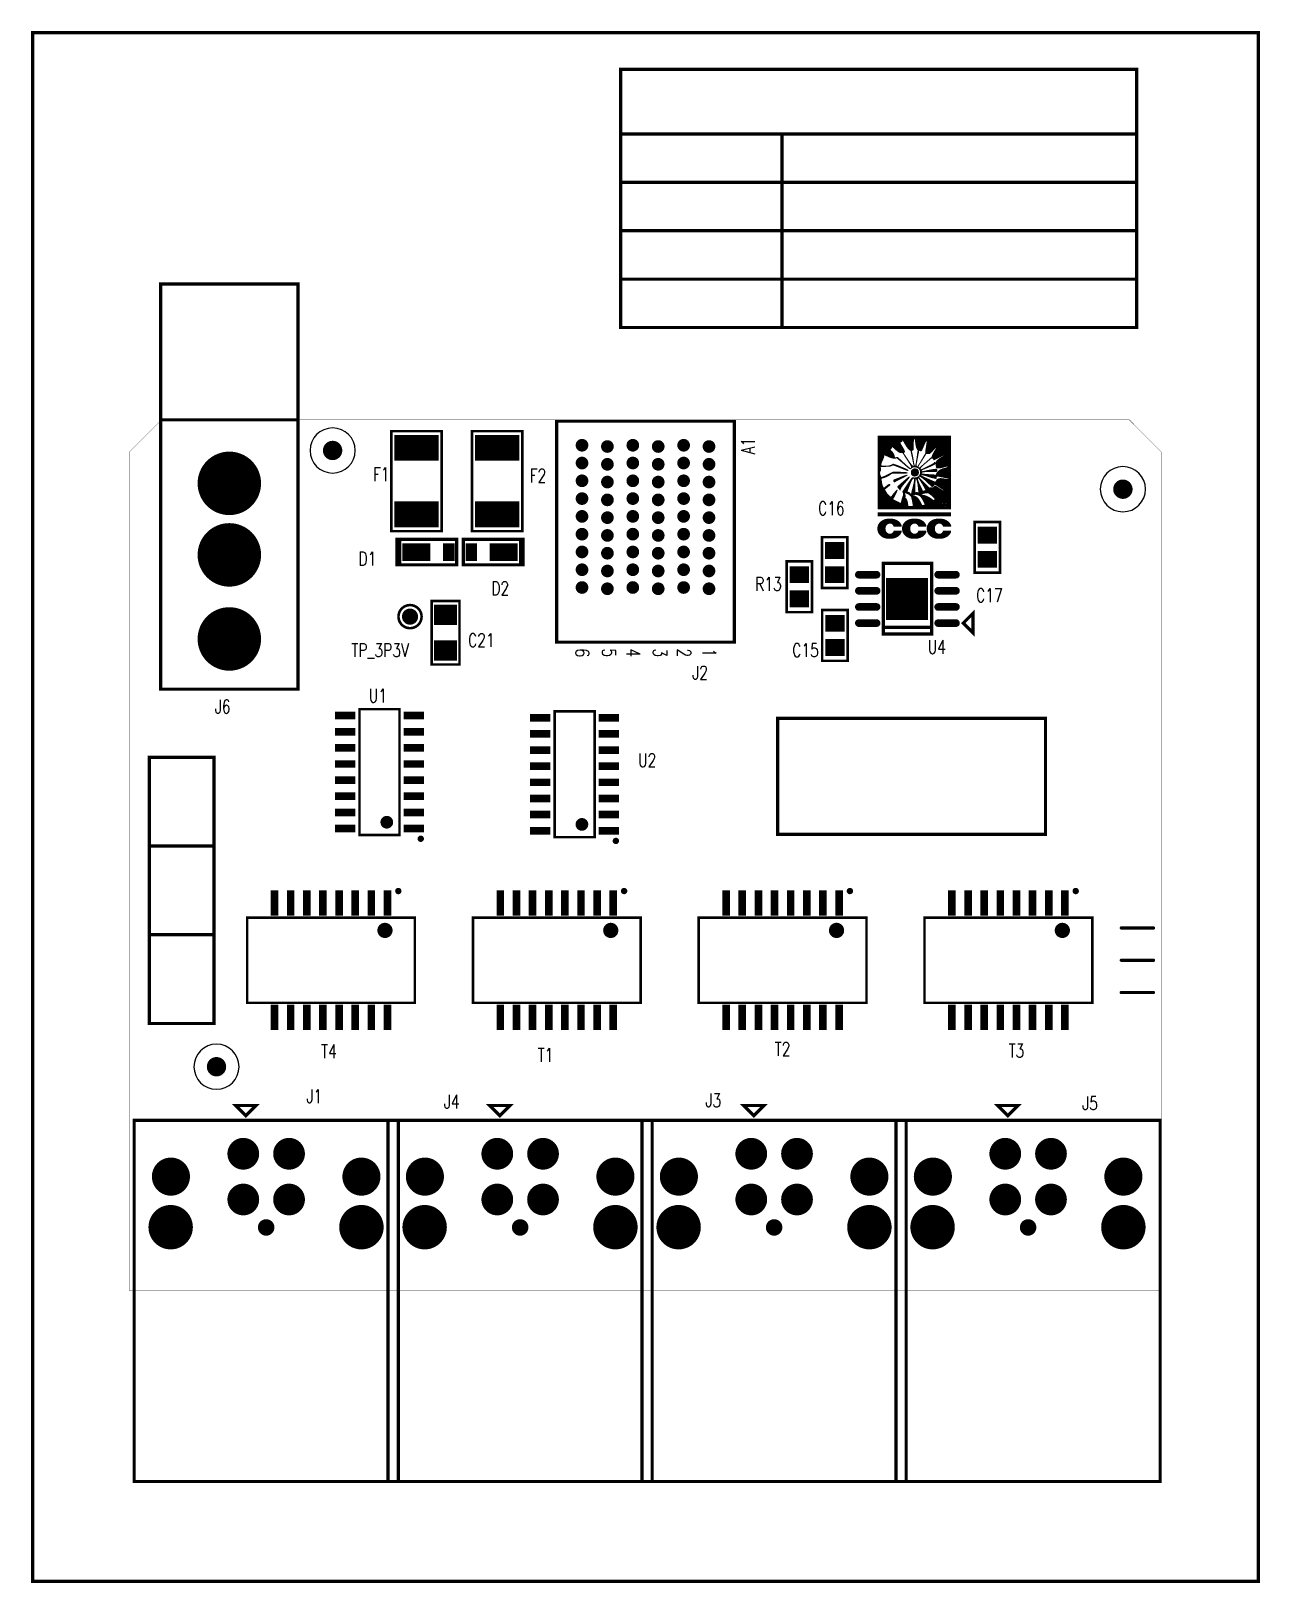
# Model space of a CAD drawing. Extents: x -305 to 3505, y -905 to 3905.
import ezdxf
from ezdxf.enums import TextEntityAlignment as Align

# ---------------------------------------------------------------- set-up
doc = ezdxf.new("R2010")
doc.units = 0
doc.linetypes.add('KEEPOUT_00011110$0', pattern=[2, 1, 1])
for name, color, linetype in [('2D_LINE_00', 1, 'CONTINUOUS'), ('2D_LINE_01', 1, 'CONTINUOUS'), ('2D_LINE_26', 1, 'CONTINUOUS'), ('BOARD_OUTLINE_00', 255, 'CONTINUOUS'), ('DRIL_NPLTE_THRU_01', 16, 'CONTINUOUS'), ('DRIL_PLTE_THRU_01', 16, 'CONTINUOUS'), ('DRIL_SYMBOL', 255, 'CONTINUOUS'), ('KEEPOUT_-1', 255, 'CONTINUOUS'), ('PADS_INNER', 1, 'CONTINUOUS'), ('PADS_TOP', 1, 'CONTINUOUS'), ('PART_NAME_26', 130, 'CONTINUOUS'), ('PART_TOP_2DLINE_26', 1, 'CONTINUOUS'), ('PART_TOP_TEXT_26', 1, 'CONTINUOUS')]:
    doc.layers.add(name, color=color, linetype=linetype)
doc.styles.add('W6', font='simplex', dxfattribs={"width": 0.75})

# ---------------------------------------------------------------- blocks, each defined once
blk = doc.blocks.new('SMOOTH_1')
at = {"const_width": 0.5}
blk.add_lwpolyline([(-0.25, 0, 1), (0.25, 0, 1)], format="xyb", close=True, dxfattribs=at)
blk = doc.blocks.new('BOARD_1')
at = {"layer": 'BOARD_OUTLINE_00', "const_width": 1}
blk.add_lwpolyline([(0, 0), (0, 2600.3), (99.8, 2700.1), (3099.7, 2700.1), (3199.8, 2599.9), (3199.8, 0)], close=True, dxfattribs=at)
at = {"layer": 'BOARD_OUTLINE_00'}
for p in [(99.8, 2700.1), (3099.7, 2700.1), (0, 2600.3), (3199.8, 2599.9), (0, 0), (3199.8, 0)]:
    blk.add_blockref('SMOOTH_1', p, dxfattribs=at)
blk = doc.blocks.new('SMOOTH_10')
at = {"const_width": 5}
blk.add_lwpolyline([(-2.5, 0, 1), (2.5, 0, 1)], format="xyb", close=True, dxfattribs=at)
blk = doc.blocks.new('DRAWING_17')
at = {"layer": '2D_LINE_00', "const_width": 10}
blk.add_lwpolyline([(-40, 170), (1560, 170), (1560, -630), (-40, -630)], close=True, dxfattribs=at)
at = {"layer": '2D_LINE_00'}
for p in [(-40, 170), (1560, 170), (-40, -630), (1560, -630)]:
    blk.add_blockref('SMOOTH_10', p, dxfattribs=at)
blk = doc.blocks.new('DRAWING_18')
at = {"layer": '2D_LINE_00', "const_width": 10}
blk.add_lwpolyline([(0, 0), (1600, 0)], dxfattribs=at)
at = {"layer": '2D_LINE_00'}
for p in [(0, 0), (1600, 0)]:
    blk.add_blockref('SMOOTH_10', p, dxfattribs=at)
blk = doc.blocks.new('DRAWING_19')
at = {"layer": '2D_LINE_00', "const_width": 10}
blk.add_lwpolyline([(0, 50), (1600, 50)], dxfattribs=at)
at = {"layer": '2D_LINE_00'}
for p in [(0, 50), (1600, 50)]:
    blk.add_blockref('SMOOTH_10', p, dxfattribs=at)
blk = doc.blocks.new('DRAWING_20')
at = {"layer": '2D_LINE_00', "const_width": 10}
blk.add_lwpolyline([(0, 50), (1600, 50)], dxfattribs=at)
at = {"layer": '2D_LINE_00'}
for p in [(0, 50), (1600, 50)]:
    blk.add_blockref('SMOOTH_10', p, dxfattribs=at)
blk = doc.blocks.new('DRAWING_21')
at = {"layer": '2D_LINE_00', "const_width": 10}
blk.add_lwpolyline([(-50, 0), (-50, -600)], dxfattribs=at)
at = {"layer": '2D_LINE_00'}
for p in [(-50, 0), (-50, -600)]:
    blk.add_blockref('SMOOTH_10', p, dxfattribs=at)
blk = doc.blocks.new('DRAWING_22')
at = {"layer": '2D_LINE_00', "const_width": 10}
blk.add_lwpolyline([(0, 50), (1600, 50)], dxfattribs=at)
at = {"layer": '2D_LINE_00'}
for p in [(0, 50), (1600, 50)]:
    blk.add_blockref('SMOOTH_10', p, dxfattribs=at)
blk = doc.blocks.new('SMOOTH_2')
at = {"const_width": 1}
blk.add_lwpolyline([(-0.5, 0, 1), (0.5, 0, 1)], format="xyb", close=True, dxfattribs=at)
blk = doc.blocks.new('DRAWING_23')
at = {"layer": '2D_LINE_26', "const_width": 2}
for points in [[(-36.5, 317.9), (189.6, 317.9)], [(-36.5, 317.7), (189.6, 317.7)], [(-36.5, 317.5), (189.6, 317.5)], [(-36.5, 317.2), (189.6, 317.2)], [(-36.5, 317), (189.6, 317)], [(-36.5, 316.8), (189.6, 316.8)], [(-36.5, 316.6), (189.6, 316.6)], [(-36.5, 316.4), (189.6, 316.4)], [(-36.5, 316.1), (189.6, 316.1)], [(-36.5, 315.9), (189.6, 315.9)], [(-36.5, 315.7), (189.6, 315.7)], [(-36.5, 315.4), (189.6, 315.4)], [(-36.5, 315.2), (189.6, 315.2)], [(-36.5, 315), (189.6, 315)], [(-36.5, 314.8), (189.6, 314.8)], [(-36.5, 314.6), (189.6, 314.6)], [(-36.5, 314.3), (189.6, 314.3)], [(-36.5, 314.1), (189.6, 314.1)], [(-36.5, 313.9), (189.6, 313.9)], [(-36.5, 313.6), (189.6, 313.6)], [(-36.5, 313.4), (189.6, 313.4)], [(-36.5, 313.2), (189.6, 313.2)], [(-36.5, 313), (189.6, 313)], [(-36.5, 312.8), (189.6, 312.8)], [(-36.5, 312.5), (189.6, 312.5)], [(-36.5, 312.3), (189.6, 312.3)], [(-36.5, 312.1), (189.6, 312.1)], [(-36.5, 311.9), (189.6, 311.9)], [(-36.5, 311.6), (189.6, 311.6)], [(-36.5, 311.4), (189.6, 311.4)], [(-36.5, 311.2), (189.6, 311.2)], [(-36.5, 310.9), (189.6, 310.9)], [(-36.5, 310.7), (189.6, 310.7)], [(-36.5, 310.5), (189.6, 310.5)], [(-36.5, 310.3), (189.6, 310.3)], [(-36.5, 310.1), (189.6, 310.1)], [(-36.5, 309.8), (189.6, 309.8)], [(-36.5, 309.6), (189.6, 309.6)], [(-36.5, 309.4), (77.7, 309.4)], [(-36.5, 309.1), (77.3, 309.1)], [(-36.5, 308.9), (76.8, 308.9)], [(-36.5, 308.7), (76.6, 308.7)], [(-36.5, 308.5), (76.4, 308.5)], [(-36.5, 308.2), (76.2, 308.2)], [(-36.5, 308), (75.9, 308)], [(-36.5, 307.8), (75.9, 307.8)], [(-36.5, 307.6), (75.7, 307.6)], [(-36.5, 307.4), (75.5, 307.4)], [(-36.5, 307.1), (75.5, 307.1)], [(-36.5, 306.9), (75.3, 306.9)], [(-36.5, 306.7), (75.3, 306.7)], [(-36.5, 306.4), (75, 306.4)], [(-36.5, 306.2), (75, 306.2)], [(-36.5, 306), (74.8, 306)], [(-36.5, 305.8), (74.8, 305.8)], [(-36.5, 305.6), (74.8, 305.6)], [(-36.5, 305.3), (39.5, 305.3)], [(-36.5, 305.1), (39.5, 305.1)], [(-36.5, 304.9), (39.3, 304.9)], [(-36.5, 304.6), (39, 304.6)], [(-36.5, 304.4), (39, 304.4)], [(-36.5, 304.2), (39, 304.2)], [(-36.5, 304), (38.8, 304)], [(-36.5, 303.8), (38.8, 303.8)], [(-36.5, 303.5), (38.8, 303.5)], [(-36.5, 303.3), (38.6, 303.3)], [(-36.5, 303.1), (38.6, 303.1)], [(-36.5, 302.9), (38.6, 302.9)], [(-36.5, 302.6), (38.6, 302.6)], [(-36.5, 302.4), (38.4, 302.4)], [(-36.5, 302.2), (38.4, 302.2)], [(-36.5, 301.9), (38.4, 301.9)], [(-36.5, 301.7), (38.1, 301.7)], [(-36.5, 301.5), (37.9, 301.5)], [(-36.5, 301.3), (37.9, 301.3)], [(-36.5, 301.1), (37.7, 301.1)], [(-36.5, 300.8), (37.5, 300.8)], [(-36.5, 300.6), (37.2, 300.6)], [(-36.5, 300.4), (37, 300.4)], [(-36.5, 300.1), (36.6, 300.1)], [(-36.5, 299.9), (36.3, 299.9)], [(-36.5, 299.7), (36.1, 299.7)], [(-36.5, 299.5), (35.7, 299.5)], [(-36.5, 299.2), (35.2, 299.2)], [(-36.5, 299), (34.8, 299)], [(-36.5, 298.8), (34.3, 298.8)], [(-36.5, 298.6), (33.9, 298.6)], [(-36.5, 298.4), (33.6, 298.4)], [(-36.5, 298.1), (33.2, 298.1)], [(-36.5, 297.9), (33, 297.9)], [(-36.5, 297.7), (32.7, 297.7)], [(-36.5, 297.4), (32.5, 297.4)], [(-36.5, 297.2), (32.5, 297.2)], [(-36.5, 297), (32.5, 297)], [(-36.5, 296.8), (32.5, 296.8)], [(-36.5, 296.6), (32.5, 296.6)], [(-36.5, 296.3), (32.5, 296.3)], [(-36.5, 296.1), (32.5, 296.1)], [(-36.5, 295.9), (32.7, 295.9)], [(-36.5, 295.6), (32.7, 295.6)], [(-36.5, 295.4), (32.7, 295.4)], [(-36.5, 295.2), (33, 295.2)], [(-36.5, 295), (33, 295)], [(-36.5, 294.8), (33.2, 294.8)], [(-36.5, 294.5), (33.2, 294.5)], [(-36.5, 294.3), (33.2, 294.3)], [(-36.5, 294.1), (33.4, 294.1)], [(-36.5, 293.9), (33.4, 293.9)], [(-36.5, 293.6), (33.6, 293.6)], [(-36.5, 293.4), (33.6, 293.4)], [(-36.5, 293.2), (33.9, 293.2)], [(-36.5, 292.9), (33.9, 292.9)], [(-36.5, 292.7), (34.1, 292.7)], [(-36.5, 292.5), (34.1, 292.5)], [(-36.5, 292.3), (34.3, 292.3)], [(-36.5, 292.1), (34.3, 292.1)], [(-36.5, 291.8), (34.5, 291.8)], [(-36.5, 291.6), (34.5, 291.6)], [(-36.5, 291.4), (34.8, 291.4)], [(-36.5, 291.1), (35, 291.1)], [(-36.5, 290.9), (35, 290.9)], [(-36.5, 290.7), (35.2, 290.7)], [(-36.5, 290.5), (35.2, 290.5)], [(-36.5, 290.2), (35.4, 290.2)], [(-36.5, 290), (35.4, 290)], [(-36.5, 289.8), (35.7, 289.8)], [(-36.5, 289.6), (35.7, 289.6)], [(-36.5, 289.4), (35.9, 289.4)], [(-36.5, 289.1), (36.1, 289.1)], [(-36.5, 288.9), (36.1, 288.9)], [(-36.5, 288.7), (36.3, 288.7)], [(-36.5, 288.4), (36.6, 288.4)], [(-36.5, 288.2), (36.6, 288.2)], [(-36.5, 288), (36.8, 288)], [(-36.5, 287.8), (36.8, 287.8)], [(40.5, 305.3), (74.6, 305.3)], [(40.7, 305.1), (74.6, 305.1)], [(41, 304.9), (74.6, 304.9)], [(41.2, 304.6), (74.6, 304.6)], [(41.2, 304.4), (74.4, 304.4)], [(41.4, 304.2), (74.4, 304.2)], [(41.6, 304), (74.4, 304)], [(41.6, 303.8), (74.4, 303.8)], [(41.9, 303.5), (74.1, 303.5)], [(42.1, 303.3), (74.1, 303.3)], [(42.1, 303.1), (74.1, 303.1)], [(42.3, 302.9), (74.1, 302.9)], [(42.3, 302.6), (74.1, 302.6)], [(42.5, 302.4), (74.1, 302.4)], [(42.8, 302.2), (73.9, 302.2)], [(42.8, 301.9), (73.9, 301.9)], [(43, 301.7), (73.9, 301.7)], [(43, 301.5), (73.9, 301.5)], [(43.2, 301.3), (73.9, 301.3)], [(43.4, 301.1), (73.9, 301.1)], [(43.4, 300.8), (73.9, 300.8)], [(43.6, 300.6), (73.9, 300.6)], [(43.6, 300.4), (73.7, 300.4)], [(43.9, 300.1), (73.7, 300.1)], [(43.9, 299.9), (73.7, 299.9)], [(44.1, 299.7), (73.7, 299.7)], [(44.3, 299.5), (73.7, 299.5)], [(44.3, 299.2), (73.7, 299.2)], [(44.5, 299), (73.7, 299)], [(44.5, 298.8), (73.7, 298.8)], [(44.8, 298.6), (73.7, 298.6)], [(44.8, 298.4), (73.7, 298.4)], [(45, 298.1), (73.7, 298.1)], [(45.2, 297.9), (73.7, 297.9)], [(45.2, 297.7), (73.7, 297.7)], [(45.5, 297.4), (73.7, 297.4)], [(45.5, 297.2), (73.7, 297.2)], [(45.7, 297), (73.7, 297)], [(45.9, 296.8), (73.7, 296.8)], [(45.9, 296.6), (73.7, 296.6)], [(46.1, 296.3), (73.7, 296.3)], [(46.1, 296.1), (73.7, 296.1)], [(46.4, 295.9), (73.7, 295.9)], [(46.4, 295.6), (73.7, 295.6)], [(46.6, 295.4), (73.7, 295.4)], [(46.6, 295.2), (73.7, 295.2)], [(46.8, 295), (73.7, 295)], [(47, 294.8), (73.7, 294.8)], [(47, 294.5), (73.7, 294.5)], [(47.2, 294.3), (73.7, 294.3)], [(47.2, 294.1), (73.7, 294.1)], [(47.5, 293.9), (73.7, 293.9)], [(47.5, 293.6), (73.7, 293.6)], [(47.7, 293.4), (73.7, 293.4)], [(47.9, 293.2), (73.7, 293.2)], [(47.9, 292.9), (73.7, 292.9)], [(48.1, 292.7), (73.7, 292.7)], [(48.1, 292.5), (73.7, 292.5)], [(48.4, 292.3), (73.7, 292.3)], [(48.4, 292.1), (73.7, 292.1)], [(48.6, 291.8), (73.7, 291.8)], [(48.8, 291.6), (73.7, 291.6)], [(48.8, 291.4), (73.7, 291.4)], [(49, 291.1), (73.7, 291.1)], [(49, 290.9), (73.7, 290.9)], [(49.3, 290.7), (73.7, 290.7)], [(49.3, 290.5), (73.7, 290.5)], [(49.5, 290.2), (73.7, 290.2)], [(49.7, 290), (73.7, 290)], [(49.7, 289.8), (73.7, 289.8)], [(50, 289.6), (73.7, 289.6)], [(50, 289.4), (73.7, 289.4)], [(50.2, 289.1), (73.7, 289.1)], [(50.4, 288.9), (73.7, 288.9)], [(50.4, 288.7), (73.7, 288.7)], [(50.6, 288.4), (73.7, 288.4)], [(50.9, 288.2), (73.7, 288.2)], [(50.9, 288), (73.7, 288)], [(51.1, 287.8), (73.7, 287.8)], [(79, 309.4), (189.6, 309.4)], [(79, 309.1), (189.6, 309.1)], [(79, 308.9), (189.6, 308.9)], [(79, 308.7), (189.6, 308.7)], [(79, 308.5), (189.6, 308.5)], [(79, 308.2), (189.6, 308.2)], [(79, 308), (189.6, 308)], [(79, 307.8), (189.6, 307.8)], [(79, 307.6), (189.6, 307.6)], [(79, 307.4), (189.6, 307.4)], [(79, 307.1), (189.6, 307.1)], [(79, 306.9), (189.6, 306.9)], [(79, 306.4), (189.6, 306.4)], [(79.2, 306.7), (189.6, 306.7)], [(79.2, 306.2), (189.6, 306.2)], [(79.2, 306), (189.6, 306)], [(79.2, 305.8), (189.6, 305.8)], [(79.2, 305.6), (189.6, 305.6)], [(79.2, 305.3), (189.6, 305.3)], [(79.2, 305.1), (189.6, 305.1)], [(79.2, 304.9), (189.6, 304.9)], [(79.2, 304.4), (189.6, 304.4)], [(79.4, 304.6), (189.6, 304.6)], [(79.4, 304.2), (189.6, 304.2)], [(79.4, 304), (189.6, 304)], [(79.4, 303.8), (189.6, 303.8)], [(79.4, 303.5), (189.6, 303.5)], [(79.4, 303.3), (189.6, 303.3)], [(79.4, 303.1), (189.6, 303.1)], [(79.4, 302.6), (189.6, 302.6)], [(79.7, 302.9), (189.6, 302.9)], [(79.7, 302.4), (189.6, 302.4)], [(79.7, 302.2), (113.5, 302.2)], [(79.7, 301.9), (113.1, 301.9)], [(79.7, 301.7), (112.8, 301.7)], [(79.7, 301.5), (112.6, 301.5)], [(79.7, 301.3), (112.4, 301.3)], [(79.7, 300.8), (112.2, 300.8)], [(79.9, 301.1), (112.2, 301.1)], [(79.9, 300.6), (111.9, 300.6)], [(79.9, 300.4), (111.7, 300.4)], [(79.9, 300.1), (111.7, 300.1)], [(79.9, 299.9), (111.5, 299.9)], [(79.9, 299.7), (111.3, 299.7)], [(79.9, 299.5), (111.3, 299.5)], [(79.9, 299), (111, 299)], [(80.1, 299.2), (111, 299.2)], [(80.1, 298.8), (110.8, 298.8)], [(80.1, 298.6), (110.6, 298.6)], [(80.1, 298.4), (110.6, 298.4)], [(80.1, 298.1), (110.4, 298.1)], [(80.1, 297.9), (110.4, 297.9)], [(80.1, 297.7), (110.1, 297.7)], [(80.1, 297.4), (110.1, 297.4)], [(80.3, 297.2), (109.9, 297.2)], [(80.3, 297), (109.9, 297)], [(80.3, 296.8), (109.7, 296.8)], [(80.3, 296.6), (109.7, 296.6)], [(80.3, 296.3), (109.5, 296.3)], [(80.3, 296.1), (109.5, 296.1)], [(80.3, 295.9), (109.2, 295.9)], [(80.3, 295.6), (109.2, 295.6)], [(80.5, 295.4), (109, 295.4)], [(80.5, 295.2), (109, 295.2)], [(80.5, 295), (108.8, 295)], [(80.5, 294.8), (108.8, 294.8)], [(80.5, 294.5), (108.6, 294.5)], [(80.5, 294.3), (108.6, 294.3)], [(80.5, 293.9), (108.3, 293.9)], [(80.8, 294.1), (108.3, 294.1)], [(80.8, 293.6), (108.3, 293.6)], [(80.8, 293.4), (108.1, 293.4)], [(80.8, 293.2), (108.1, 293.2)], [(80.8, 292.9), (107.9, 292.9)], [(80.8, 292.7), (107.9, 292.7)], [(80.8, 292.5), (107.7, 292.5)], [(81, 292.3), (107.7, 292.3)], [(81, 292.1), (107.7, 292.1)], [(81, 291.8), (107.4, 291.8)], [(81, 291.6), (107.4, 291.6)], [(81, 291.1), (107.2, 291.1)], [(81.2, 291.4), (107.2, 291.4)], [(81.2, 290.9), (107, 290.9)], [(81.2, 290.7), (107, 290.7)], [(81.2, 290.5), (107, 290.5)], [(81.2, 290.2), (106.8, 290.2)], [(81.2, 290), (106.8, 290)], [(81.5, 289.8), (106.5, 289.8)], [(81.5, 289.6), (106.5, 289.6)], [(81.5, 289.4), (106.3, 289.4)], [(81.5, 289.1), (106.3, 289.1)], [(81.5, 288.9), (106.1, 288.9)], [(81.7, 288.7), (106.1, 288.7)], [(81.7, 288.4), (106.1, 288.4)], [(81.7, 288.2), (105.9, 288.2)], [(81.7, 288), (105.9, 288)], [(81.7, 287.8), (105.6, 287.8)], [(114.1, 288.9), (189.6, 288.9)], [(114.1, 288.4), (189.6, 288.4)], [(114.1, 288.2), (189.6, 288.2)], [(114.1, 288), (189.6, 288)], [(114.1, 287.8), (189.6, 287.8)], [(114.3, 290), (189.6, 290)], [(114.3, 289.8), (189.6, 289.8)], [(114.3, 289.6), (189.6, 289.6)], [(114.3, 289.4), (189.6, 289.4)], [(114.3, 289.1), (189.6, 289.1)], [(114.3, 288.7), (189.6, 288.7)], [(114.5, 291.6), (189.6, 291.6)], [(114.5, 291.4), (189.6, 291.4)], [(114.5, 291.1), (189.6, 291.1)], [(114.5, 290.9), (189.6, 290.9)], [(114.5, 290.7), (189.6, 290.7)], [(114.5, 290.5), (189.6, 290.5)], [(114.5, 290.2), (189.6, 290.2)], [(114.8, 302.2), (189.6, 302.2)], [(114.8, 293.2), (189.6, 293.2)], [(114.8, 292.9), (189.6, 292.9)], [(114.8, 292.7), (189.6, 292.7)], [(114.8, 292.5), (189.6, 292.5)], [(114.8, 292.3), (189.6, 292.3)], [(114.8, 292.1), (189.6, 292.1)], [(114.8, 291.8), (189.6, 291.8)], [(115, 301.9), (189.6, 301.9)], [(115, 301.7), (189.6, 301.7)], [(115, 295.2), (189.6, 295.2)], [(115, 294.8), (189.6, 294.8)], [(115, 294.5), (189.6, 294.5)], [(115, 294.3), (189.6, 294.3)], [(115, 294.1), (189.6, 294.1)], [(115, 293.9), (189.6, 293.9)], [(115, 293.6), (189.6, 293.6)], [(115, 293.4), (189.6, 293.4)], [(115.2, 301.5), (189.6, 301.5)], [(115.2, 301.3), (189.6, 301.3)], [(115.2, 301.1), (189.6, 301.1)], [(115.2, 300.6), (189.6, 300.6)], [(115.2, 297.4), (189.6, 297.4)], [(115.2, 297), (189.6, 297)], [(115.2, 296.6), (189.6, 296.6)], [(115.2, 296.3), (189.6, 296.3)], [(115.2, 296.1), (189.6, 296.1)], [(115.2, 295.9), (189.6, 295.9)], [(115.2, 295.6), (189.6, 295.6)], [(115.2, 295.4), (189.6, 295.4)], [(115.2, 295), (189.6, 295)], [(115.4, 300.8), (189.6, 300.8)], [(115.4, 300.4), (189.6, 300.4)], [(115.4, 300.1), (189.6, 300.1)], [(115.4, 299.9), (189.6, 299.9)], [(115.4, 299.7), (189.6, 299.7)], [(115.4, 299.5), (189.6, 299.5)], [(115.4, 299.2), (189.6, 299.2)], [(115.4, 299), (189.6, 299)], [(115.4, 298.8), (189.6, 298.8)], [(115.4, 298.6), (189.6, 298.6)], [(115.4, 298.4), (189.6, 298.4)], [(115.4, 298.1), (189.6, 298.1)], [(115.4, 297.9), (189.6, 297.9)], [(115.4, 297.7), (189.6, 297.7)], [(115.4, 297.2), (189.6, 297.2)], [(115.4, 296.8), (189.6, 296.8)], [(-36.5, 287.6), (37, 287.6)], [(-36.5, 287.3), (37.2, 287.3)], [(-36.5, 287.1), (37.2, 287.1)], [(-36.5, 286.9), (37.5, 286.9)], [(-36.5, 286.6), (37.5, 286.6)], [(-36.5, 286.4), (37.7, 286.4)], [(-36.5, 286.2), (37.9, 286.2)], [(-36.5, 286), (37.9, 286)], [(-36.5, 285.8), (38.1, 285.8)], [(-36.5, 285.5), (38.4, 285.5)], [(-36.5, 285.3), (38.4, 285.3)], [(-36.5, 285.1), (38.6, 285.1)], [(-36.5, 284.9), (38.6, 284.9)], [(-36.5, 284.6), (38.8, 284.6)], [(-36.5, 284.4), (6.9, 284.4)], [(-36.5, 284.2), (6.6, 284.2)], [(-36.5, 283.9), (6.4, 283.9)], [(-36.5, 283.7), (6.4, 283.7)], [(-36.5, 283.5), (6.2, 283.5)], [(-36.5, 283.3), (6.2, 283.3)], [(-36.5, 283.1), (6.2, 283.1)], [(-36.5, 282.8), (6.2, 282.8)], [(-36.5, 282.6), (6.2, 282.6)], [(-36.5, 282.4), (6.2, 282.4)], [(-36.5, 282.1), (6.2, 282.1)], [(-36.5, 281.9), (6.2, 281.9)], [(-36.5, 281.7), (6, 281.7)], [(-36.5, 281.5), (6, 281.5)], [(-36.5, 281.2), (6, 281.2)], [(-36.5, 281), (6, 281)], [(-36.5, 280.8), (5.7, 280.8)], [(-36.5, 280.6), (5.7, 280.6)], [(-36.5, 280.4), (5.5, 280.4)], [(-36.5, 280.1), (5.3, 280.1)], [(-36.5, 279.9), (5.1, 279.9)], [(-36.5, 279.7), (5.1, 279.7)], [(-36.5, 279.4), (4.8, 279.4)], [(-36.5, 279.2), (4.6, 279.2)], [(-36.5, 279), (4.4, 279)], [(-36.5, 278.8), (4.2, 278.8)], [(-36.5, 278.6), (3.7, 278.6)], [(-36.5, 278.3), (3.5, 278.3)], [(-36.5, 278.1), (3.3, 278.1)], [(-36.5, 277.9), (3, 277.9)], [(-36.5, 277.6), (2.8, 277.6)], [(-36.5, 277.4), (2.6, 277.4)], [(-36.5, 277.2), (2.4, 277.2)], [(-36.5, 277), (2.1, 277)], [(-36.5, 276.8), (1.9, 276.8)], [(-36.5, 276.5), (1.9, 276.5)], [(-36.5, 276.3), (1.9, 276.3)], [(-36.5, 276.1), (1.7, 276.1)], [(-36.5, 275.9), (1.7, 275.9)], [(-36.5, 275.6), (1.5, 275.6)], [(-36.5, 275.4), (1.7, 275.4)], [(-36.5, 275.2), (1.5, 275.2)], [(-36.5, 274.9), (1.5, 274.9)], [(-36.5, 274.7), (1.7, 274.7)], [(-36.5, 274.5), (1.9, 274.5)], [(-36.5, 274.3), (1.9, 274.3)], [(-36.5, 274.1), (2.1, 274.1)], [(-36.5, 273.8), (2.4, 273.8)], [(-36.5, 273.6), (2.6, 273.6)], [(-36.5, 273.4), (2.8, 273.4)], [(-36.5, 273.1), (3, 273.1)], [(-36.5, 272.9), (3.3, 272.9)], [(-36.5, 272.7), (3.5, 272.7)], [(-36.5, 272.5), (3.7, 272.5)], [(-36.5, 272.2), (3.9, 272.2)], [(-36.5, 272), (4.2, 272)], [(-36.5, 271.8), (4.4, 271.8)], [(-36.5, 271.6), (4.6, 271.6)], [(-36.5, 271.4), (4.8, 271.4)], [(-36.5, 271.1), (5.1, 271.1)], [(-36.5, 270.9), (5.3, 270.9)], [(-36.5, 270.7), (5.5, 270.7)], [(-36.5, 270.4), (5.7, 270.4)], [(-36.5, 270.2), (6, 270.2)], [(-36.5, 270), (6.4, 270)], [(-36.5, 269.8), (6.6, 269.8)], [(-36.5, 269.6), (6.9, 269.6)], [(-36.5, 269.3), (6.9, 269.3)], [(-36.5, 269.1), (7.1, 269.1)], [(-36.5, 268.9), (7.3, 268.9)], [(-36.5, 268.6), (7.5, 268.6)], [(-36.5, 268.4), (7.8, 268.4)], [(-36.5, 268.2), (8, 268.2)], [(-36.5, 268), (8.2, 268)], [(-36.5, 267.8), (8.4, 267.8)], [(-36.5, 267.5), (8.7, 267.5)], [(-36.5, 267.3), (8.9, 267.3)], [(-36.5, 267.1), (9.1, 267.1)], [(-36.5, 266.9), (9.3, 266.9)], [(-36.5, 266.6), (9.3, 266.6)], [(-36.5, 266.4), (9.6, 266.4)], [(-36.5, 266.2), (9.8, 266.2)], [(-36.5, 265.9), (9.8, 265.9)], [(-36.5, 265.7), (10, 265.7)], [(-36.5, 265.5), (10.2, 265.5)], [(-36.5, 265.3), (10.5, 265.3)], [(-36.5, 265.1), (10.5, 265.1)], [(-36.5, 264.8), (10.7, 264.8)], [(-36.5, 264.6), (10.9, 264.6)], [(-36.5, 264.4), (10.9, 264.4)], [(-36.5, 264.1), (11.1, 264.1)], [(-36.5, 263.9), (11.1, 263.9)], [(-36.5, 263.7), (11.4, 263.7)], [(-36.5, 263.5), (11.6, 263.5)], [(-36.5, 263.2), (11.6, 263.2)], [(-36.5, 263), (11.8, 263)], [(-36.5, 262.8), (11.8, 262.8)], [(-36.5, 262.6), (12, 262.6)], [(-36.5, 262.4), (12, 262.4)], [(-36.5, 262.1), (12.3, 262.1)], [(-36.5, 261.9), (12.3, 261.9)], [(-36.5, 261.7), (12.5, 261.7)], [(-36.5, 261.4), (12.5, 261.4)], [(-36.5, 261.2), (12.7, 261.2)], [(-36.5, 261), (12.7, 261)], [(-36.5, 260.8), (12.7, 260.8)], [(-36.5, 260.6), (12.9, 260.6)], [(-36.5, 260.3), (12.9, 260.3)], [(-36.5, 260.1), (12.9, 260.1)], [(-36.5, 259.9), (13.2, 259.9)], [(-36.5, 259.6), (13.2, 259.6)], [(-36.5, 259.4), (-17.2, 259.4)], [(-36.5, 259.2), (-17.2, 259.2)], [(-36.5, 259), (-17.2, 259)], [(-36.5, 258.8), (-17.2, 258.8)], [(-36.5, 258.5), (-17.2, 258.5)], [(-36.5, 258.3), (-17.2, 258.3)], [(-36.5, 258.1), (-17.2, 258.1)], [(-36.5, 257.9), (-17.2, 257.9)], [(-36.5, 257.6), (-17.2, 257.6)], [(-36.5, 257.4), (-17.4, 257.4)], [(-36.5, 257.2), (-17.2, 257.2)], [(-36.5, 256.9), (-17.4, 256.9)], [(-36.5, 256.7), (-17.4, 256.7)], [(-36.5, 256.5), (-17.4, 256.5)], [(-36.5, 256.3), (-17.4, 256.3)], [(-36.5, 256.1), (-17.4, 256.1)], [(-36.5, 255.8), (-17.4, 255.8)], [(-36.5, 255.6), (-17.7, 255.6)], [(-36.5, 255.4), (-17.7, 255.4)], [(-36.5, 255.2), (-17.7, 255.2)], [(-36.5, 254.9), (-17.7, 254.9)], [(-36.5, 254.7), (-17.7, 254.7)], [(-36.5, 254.5), (-17.9, 254.5)], [(-36.5, 254.2), (-17.9, 254.2)], [(-36.5, 254), (-17.9, 254)], [(-36.5, 253.8), (-18.1, 253.8)], [(-36.5, 253.6), (-18.1, 253.6)], [(-36.5, 253.3), (-18.1, 253.3)], [(-36.5, 253.1), (-18.1, 253.1)], [(-36.5, 252.9), (-18.3, 252.9)], [(-36.5, 252.7), (-18.3, 252.7)], [(-36.5, 252.4), (-18.3, 252.4)], [(-36.5, 252.2), (-18.3, 252.2)], [(-36.5, 252), (-18.6, 252)], [(-36.5, 251.8), (-18.6, 251.8)], [(-36.5, 251.6), (-18.6, 251.6)], [(-36.5, 251.3), (-18.8, 251.3)], [(-36.5, 251.1), (-18.8, 251.1)], [(-36.5, 250.9), (-18.8, 250.9)], [(-36.5, 250.7), (-19, 250.7)], [(-36.5, 250.4), (-19, 250.4)], [(-36.5, 250.2), (-19, 250.2)], [(-36.5, 250), (-19.2, 250)], [(-36.5, 249.8), (-19.2, 249.8)], [(-36.5, 249.5), (-19.5, 249.5)], [(-36.5, 249.3), (-19.5, 249.3)], [(-36.5, 249.1), (-19.5, 249.1)], [(-36.5, 248.8), (-19.7, 248.8)], [(-36.5, 248.6), (-19.7, 248.6)], [(-36.5, 248.4), (-19.9, 248.4)], [(-36.5, 248.2), (-19.9, 248.2)], [(-36.5, 247.9), (-19.9, 247.9)], [(-36.5, 247.7), (-20.1, 247.7)], [(-36.5, 247.5), (-20.1, 247.5)], [(-36.5, 247.3), (-20.4, 247.3)], [(-36.5, 247.1), (-20.4, 247.1)], [(-36.5, 246.8), (-20.6, 246.8)], [(-36.5, 246.6), (-20.6, 246.6)], [(-36.5, 246.4), (-20.6, 246.4)], [(-36.5, 246.2), (-20.8, 246.2)], [(-36.5, 245.9), (-20.8, 245.9)], [(-36.5, 245.7), (-21, 245.7)], [(-36.5, 245.5), (-21, 245.5)], [(-36.5, 245.2), (-21.3, 245.2)], [(-36.5, 245), (-21.3, 245)], [(-36.5, 244.8), (-21.5, 244.8)], [(-36.5, 244.6), (-21.5, 244.6)], [(-36.5, 244.3), (-21.7, 244.3)], [(-36.5, 244.1), (-21.7, 244.1)], [(-36.5, 243.9), (-21.9, 243.9)], [(-36.5, 243.7), (-21.9, 243.7)], [(-36.5, 243.4), (-22.2, 243.4)], [(-36.5, 243.2), (-22.2, 243.2)], [(-36.5, 243), (-22.2, 243)], [(-36.5, 242.8), (-22.4, 242.8)], [(-36.5, 242.6), (-22.4, 242.6)], [(-36.5, 242.3), (-22.6, 242.3)], [(-36.5, 242.1), (-22.6, 242.1)], [(-36.5, 241.9), (-22.8, 241.9)], [(-36.5, 241.7), (-22.8, 241.7)], [(-36.5, 241.4), (-23.1, 241.4)], [(-36.5, 241.2), (-23.1, 241.2)], [(-36.5, 241), (-23.3, 241)], [(-36.5, 240.8), (-23.3, 240.8)], [(-36.5, 240.5), (-23.5, 240.5)], [(-36.5, 240.3), (-23.5, 240.3)], [(-36.5, 240.1), (-23.7, 240.1)], [(-36.5, 239.8), (-23.7, 239.8)], [(-36.5, 239.6), (-23.7, 239.6)], [(-16.6, 259.4), (13.4, 259.4)], [(-16.2, 259.2), (13.4, 259.2)], [(-15.8, 259), (13.4, 259)], [(-15.1, 258.8), (13.6, 258.8)], [(-14.6, 258.5), (13.6, 258.5)], [(-14.2, 258.3), (13.6, 258.3)], [(-13.7, 258.1), (13.8, 258.1)], [(-13.3, 257.9), (13.8, 257.9)], [(-12.6, 257.6), (13.8, 257.6)], [(-12.2, 257.4), (13.8, 257.4)], [(-11.7, 257.2), (14.1, 257.2)], [(-11.2, 256.9), (14.1, 256.9)], [(-10.8, 256.7), (14.1, 256.7)], [(-10.1, 256.5), (14.1, 256.5)], [(-9.7, 256.3), (14.3, 256.3)], [(-9.2, 256.1), (14.3, 256.1)], [(-8.8, 255.8), (14.3, 255.8)], [(-8.3, 255.6), (14.5, 255.6)], [(-7.7, 255.4), (14.5, 255.4)], [(-7.2, 255.2), (14.5, 255.2)], [(-6.8, 254.9), (14.5, 254.9)], [(-6.3, 254.7), (14.7, 254.7)], [(-5.8, 254.5), (14.7, 254.5)], [(-5.2, 254.2), (14.7, 254.2)], [(-4.7, 254), (14.7, 254)], [(-4.3, 253.8), (15, 253.8)], [(-3.6, 253.6), (15, 253.6)], [(-3.1, 253.3), (15, 253.3)], [(-2.7, 253.1), (15.2, 253.1)], [(-2, 252.9), (15.2, 252.9)], [(-1.6, 252.7), (15.4, 252.7)], [(-0.9, 252.4), (15.4, 252.4)], [(-0.5, 252.2), (15.6, 252.2)], [(0.2, 252), (15.9, 252)], [(0.7, 251.8), (15.9, 251.8)], [(1.4, 251.6), (16.1, 251.6)], [(2, 251.3), (16.3, 251.3)], [(2.5, 251.1), (16.8, 251.1)], [(3.1, 250.9), (17.7, 250.9)], [(3.8, 250.7), (26.2, 250.7)], [(4.5, 250.4), (26.4, 250.4)], [(5.2, 250.2), (21, 250.2)], [(5.8, 250), (20.6, 250)], [(6.8, 249.8), (20.4, 249.8)], [(7.4, 284.4), (39, 284.4)], [(7.7, 249.5), (19.9, 249.5)], [(8.1, 284.2), (39, 284.2)], [(8.6, 283.9), (39.3, 283.9)], [(8.6, 249.3), (19.5, 249.3)], [(9, 283.7), (39.5, 283.7)], [(9.2, 283.5), (39.5, 283.5)], [(9.4, 249.1), (19, 249.1)], [(9.7, 283.3), (39.7, 283.3)], [(9.9, 283.1), (39.7, 283.1)], [(10.3, 282.8), (39.9, 282.8)], [(10.3, 248.8), (10.5, 248.8)], [(10.6, 282.6), (40.2, 282.6)], [(10.8, 282.4), (40.2, 282.4)], [(10.8, 248.8), (18.3, 248.8)], [(11, 282.1), (40.4, 282.1)], [(11.5, 281.9), (40.4, 281.9)], [(11.7, 281.7), (40.6, 281.7)], [(11.9, 281.5), (40.8, 281.5)], [(11.9, 248.6), (17.2, 248.6)], [(12.2, 281.2), (40.8, 281.2)], [(12.6, 281), (41.1, 281)], [(12.8, 280.8), (41.1, 280.8)], [(13.1, 280.6), (41.3, 280.6)], [(13.3, 280.4), (41.5, 280.4)], [(13.5, 280.1), (41.5, 280.1)], [(13.9, 279.9), (41.7, 279.9)], [(13.9, 279.7), (42, 279.7)], [(14.2, 248.4), (14.3, 248.4)], [(14.4, 279.4), (42, 279.4)], [(14.6, 279.2), (42, 279.2)], [(14.6, 248.4), (14.7, 248.4)], [(14.8, 279), (42.2, 279)], [(15.1, 278.8), (42.4, 278.8)], [(15.3, 278.6), (42.4, 278.6)], [(15.3, 248.4), (15.4, 248.4)], [(15.5, 278.3), (42.6, 278.3)], [(15.8, 278.1), (42.6, 278.1)], [(16.2, 277.9), (42.9, 277.9)], [(16.2, 277.6), (42.9, 277.6)], [(16.6, 277.4), (43.1, 277.4)], [(16.9, 277.2), (43.1, 277.2)], [(17.1, 277), (43.3, 277)], [(17.3, 276.8), (43.5, 276.8)], [(17.6, 276.5), (43.5, 276.5)], [(17.8, 276.3), (43.8, 276.3)], [(18, 276.1), (43.8, 276.1)], [(18, 250.9), (18.1, 250.9)], [(18.4, 275.9), (44, 275.9)], [(18.4, 250.9), (26, 250.9)], [(18.7, 275.6), (44, 275.6)], [(18.9, 275.4), (44.2, 275.4)], [(19.1, 275.2), (44.2, 275.2)], [(19.4, 274.9), (44.4, 274.9)], [(19.6, 274.7), (44.4, 274.7)], [(19.8, 274.5), (44.4, 274.5)], [(20.2, 274.3), (44.7, 274.3)], [(20.2, 251.1), (25.8, 251.1)], [(20.5, 274.1), (44.7, 274.1)], [(20.7, 273.8), (44.9, 273.8)], [(20.9, 273.6), (44.9, 273.6)], [(21.1, 273.4), (45.1, 273.4)], [(21.1, 251.3), (25.5, 251.3)], [(21.6, 273.1), (45.1, 273.1)], [(21.8, 272.9), (45.3, 272.9)], [(21.8, 250.2), (26.7, 250.2)], [(22.1, 272.7), (45.3, 272.7)], [(22.1, 251.6), (25.1, 251.6)], [(22.1, 250), (26.9, 250)], [(22.3, 272.5), (45.6, 272.5)], [(22.3, 249.8), (27.1, 249.8)], [(22.5, 249.5), (27.3, 249.5)], [(22.7, 272.2), (45.6, 272.2)], [(22.7, 251.8), (24.9, 251.8)], [(22.7, 249.3), (27.6, 249.3)], [(22.9, 272), (45.6, 272)], [(23.2, 271.8), (45.6, 271.8)], [(23.2, 249.1), (27.8, 249.1)], [(23.4, 271.6), (45.8, 271.6)], [(23.4, 252), (24.6, 252)], [(23.4, 248.8), (28, 248.8)], [(23.6, 248.6), (28.5, 248.6)], [(23.9, 271.4), (45.8, 271.4)], [(23.9, 248.4), (28.7, 248.4)], [(24.1, 271.1), (45.8, 271.1)], [(24.1, 252.2), (24.4, 252.2)], [(24.1, 248.2), (28.9, 248.2)], [(24.3, 270.9), (46, 270.9)], [(24.3, 247.9), (29.1, 247.9)], [(24.8, 270.7), (46, 270.7)], [(24.8, 247.7), (29.4, 247.7)], [(25, 270.4), (46, 270.4)], [(25, 247.5), (29.6, 247.5)], [(25.2, 247.3), (29.8, 247.3)], [(25.4, 270.2), (46, 270.2)], [(25.4, 247.1), (30, 247.1)], [(25.6, 270), (46.2, 270)], [(25.6, 246.8), (30.3, 246.8)], [(25.9, 269.8), (46.2, 269.8)], [(26.1, 246.6), (30.5, 246.6)], [(26.3, 269.6), (46.2, 269.6)], [(26.3, 246.4), (30.7, 246.4)], [(26.6, 269.3), (46.2, 269.3)], [(26.6, 246.2), (30.9, 246.2)], [(26.8, 245.9), (31.4, 245.9)], [(27, 269.1), (46.2, 269.1)], [(27.2, 268.9), (46.2, 268.9)], [(27.2, 245.7), (31.6, 245.7)], [(27.2, 245.5), (31.8, 245.5)], [(27.7, 268.6), (46, 268.6)], [(27.7, 245.2), (32.1, 245.2)], [(27.9, 245), (32.3, 245)], [(28.1, 268.4), (46, 268.4)], [(28.1, 244.8), (32.5, 244.8)], [(28.4, 268.2), (46, 268.2)], [(28.4, 244.6), (32.7, 244.6)], [(28.6, 244.3), (33, 244.3)], [(28.8, 268), (45.8, 268)], [(29, 244.1), (33.2, 244.1)], [(29.2, 267.8), (45.6, 267.8)], [(29.2, 243.9), (33.4, 243.9)], [(29.5, 243.7), (33.6, 243.7)], [(29.7, 267.5), (45.3, 267.5)], [(29.7, 243.4), (33.9, 243.4)], [(29.9, 243.2), (34.3, 243.2)], [(30.1, 267.3), (45.3, 267.3)], [(30.4, 243), (34.5, 243)], [(30.4, 242.8), (34.8, 242.8)], [(30.6, 267.1), (44.9, 267.1)], [(30.8, 242.6), (35, 242.6)], [(31.1, 266.9), (39, 266.9)], [(31.1, 242.3), (35.2, 242.3)], [(31.3, 242.1), (35.4, 242.1)], [(31.5, 241.9), (35.7, 241.9)], [(31.7, 266.6), (38.4, 266.6)], [(31.7, 241.7), (35.9, 241.7)], [(31.9, 241.4), (36.1, 241.4)], [(32.4, 266.4), (37.7, 266.4)], [(32.4, 241.2), (36.3, 241.2)], [(32.6, 241), (36.6, 241)], [(32.9, 240.8), (36.8, 240.8)], [(33.1, 240.5), (37.2, 240.5)], [(33.3, 240.3), (37.5, 240.3)], [(33.5, 266.2), (36.3, 266.2)], [(33.5, 240.1), (37.7, 240.1)], [(34, 239.8), (37.9, 239.8)], [(34.2, 239.6), (38.1, 239.6)], [(36.7, 266.2), (36.8, 266.2)], [(39.8, 266.9), (44.7, 266.9)], [(40, 266.6), (44.4, 266.6)], [(40, 266.4), (44.2, 266.4)], [(40.3, 266.2), (44, 266.2)], [(40.5, 265.9), (43.8, 265.9)], [(40.5, 265.7), (43.5, 265.7)], [(40.7, 265.5), (43.3, 265.5)], [(41, 265.3), (43.1, 265.3)], [(41, 265.1), (43.1, 265.1)], [(41.2, 264.8), (43.1, 264.8)], [(41.2, 264.6), (42.9, 264.6)], [(41.4, 264.4), (43.1, 264.4)], [(41.6, 264.1), (43.1, 264.1)], [(41.6, 263.9), (43.3, 263.9)], [(41.9, 263.7), (43.3, 263.7)], [(42.1, 263.5), (43.5, 263.5)], [(42.1, 263.2), (43.8, 263.2)], [(42.3, 263), (43.8, 263)], [(42.3, 262.8), (44, 262.8)], [(42.5, 262.6), (44.2, 262.6)], [(42.8, 262.4), (44.2, 262.4)], [(42.8, 262.1), (44.4, 262.1)], [(43, 261.9), (44.7, 261.9)], [(43.2, 261.7), (44.7, 261.7)], [(43.2, 261.4), (44.9, 261.4)], [(43.4, 261.2), (45.1, 261.2)], [(43.4, 261), (45.1, 261)], [(43.6, 260.8), (45.3, 260.8)], [(43.9, 260.6), (45.6, 260.6)], [(43.9, 260.3), (45.6, 260.3)], [(44.1, 260.1), (45.8, 260.1)], [(44.3, 259.9), (46, 259.9)], [(44.3, 259.6), (46, 259.6)], [(44.5, 259.4), (46.2, 259.4)], [(44.8, 259.2), (46.5, 259.2)], [(44.8, 259), (46.5, 259)], [(45, 258.8), (46.7, 258.8)], [(45.2, 258.5), (46.9, 258.5)], [(45.2, 258.3), (46.9, 258.3)], [(45.5, 258.1), (47.1, 258.1)], [(45.5, 257.9), (47.4, 257.9)], [(45.7, 257.6), (47.4, 257.6)], [(45.9, 257.4), (47.6, 257.4)], [(45.9, 257.2), (47.8, 257.2)], [(46.1, 256.9), (47.8, 256.9)], [(46.4, 256.7), (48, 256.7)], [(46.4, 256.5), (48.3, 256.5)], [(46.6, 256.3), (48.3, 256.3)], [(46.8, 256.1), (48.5, 256.1)], [(46.8, 255.8), (48.7, 255.8)], [(47, 255.6), (48.7, 255.6)], [(47.2, 255.4), (48.9, 255.4)], [(47.2, 255.2), (49.2, 255.2)], [(47.5, 254.9), (49.2, 254.9)], [(47.5, 254.7), (49.4, 254.7)], [(47.7, 254.5), (49.6, 254.5)], [(47.9, 254.2), (49.6, 254.2)], [(47.9, 254), (49.8, 254)], [(48.1, 253.8), (50.1, 253.8)], [(48.4, 253.6), (50.1, 253.6)], [(48.4, 253.3), (50.3, 253.3)], [(48.6, 253.1), (50.5, 253.1)], [(48.8, 252.9), (50.5, 252.9)], [(48.8, 252.7), (50.7, 252.7)], [(49, 252.4), (51, 252.4)], [(49.3, 252.2), (51, 252.2)], [(49.3, 252), (51.2, 252)], [(49.5, 251.8), (51.4, 251.8)], [(49.7, 251.6), (51.4, 251.6)], [(49.7, 251.3), (51.6, 251.3)], [(50, 251.1), (51.9, 251.1)], [(50.2, 250.9), (51.9, 250.9)], [(50.2, 250.7), (52.1, 250.7)], [(50.4, 250.4), (52.3, 250.4)], [(50.4, 250.2), (52.3, 250.2)], [(50.6, 250), (52.5, 250)], [(50.9, 249.8), (52.8, 249.8)], [(51.1, 287.6), (73.7, 287.6)], [(51.1, 249.5), (52.8, 249.5)], [(51.1, 249.3), (53, 249.3)], [(51.3, 287.3), (73.7, 287.3)], [(51.3, 249.1), (53.2, 249.1)], [(51.3, 248.8), (53.2, 248.8)], [(51.5, 287.1), (73.7, 287.1)], [(51.5, 286.9), (73.7, 286.9)], [(51.5, 248.6), (53.4, 248.6)], [(51.8, 286.6), (73.7, 286.6)], [(51.8, 248.4), (53.7, 248.4)], [(51.8, 248.2), (53.7, 248.2)], [(52, 286.4), (73.7, 286.4)], [(52, 286.2), (73.7, 286.2)], [(52, 247.9), (53.9, 247.9)], [(52.2, 286), (73.7, 286)], [(52.2, 247.7), (54.1, 247.7)], [(52.2, 247.5), (54.1, 247.5)], [(52.4, 285.8), (73.7, 285.8)], [(52.4, 285.5), (73.7, 285.5)], [(52.4, 247.3), (54.3, 247.3)], [(52.6, 285.3), (73.7, 285.3)], [(52.6, 247.1), (54.6, 247.1)], [(52.6, 246.8), (54.6, 246.8)], [(52.9, 285.1), (73.7, 285.1)], [(52.9, 284.9), (73.7, 284.9)], [(52.9, 246.6), (54.8, 246.6)], [(53.1, 284.6), (73.7, 284.6)], [(53.1, 246.4), (55, 246.4)], [(53.1, 246.2), (55, 246.2)], [(53.3, 284.4), (73.7, 284.4)], [(53.3, 245.9), (55.2, 245.9)], [(53.5, 284.2), (73.7, 284.2)], [(53.5, 283.9), (73.7, 283.9)], [(53.5, 245.7), (55.5, 245.7)], [(53.5, 245.5), (55.5, 245.5)], [(53.8, 283.7), (73.7, 283.7)], [(53.8, 245.2), (55.7, 245.2)], [(54, 283.5), (73.7, 283.5)], [(54, 245), (55.9, 245)], [(54, 244.8), (55.9, 244.8)], [(54.2, 283.3), (73.7, 283.3)], [(54.2, 283.1), (73.7, 283.1)], [(54.2, 244.6), (56.1, 244.6)], [(54.2, 244.3), (56.4, 244.3)], [(54.5, 282.8), (73.7, 282.8)], [(54.5, 244.1), (56.4, 244.1)], [(54.7, 282.6), (73.7, 282.6)], [(54.7, 243.9), (56.6, 243.9)], [(54.9, 282.4), (73.7, 282.4)], [(54.9, 282.1), (73.7, 282.1)], [(54.9, 243.7), (56.8, 243.7)], [(54.9, 243.4), (56.8, 243.4)], [(55.1, 281.9), (73.7, 281.9)], [(55.1, 243.2), (57, 243.2)], [(55.4, 281.7), (73.7, 281.7)], [(55.4, 243), (57.3, 243)], [(55.4, 242.8), (57.3, 242.8)], [(55.6, 281.5), (73.7, 281.5)], [(55.6, 281.2), (73.7, 281.2)], [(55.6, 242.6), (57.5, 242.6)], [(55.6, 242.3), (57.7, 242.3)], [(55.8, 281), (73.7, 281)], [(55.8, 242.1), (57.7, 242.1)], [(56, 280.8), (73.7, 280.8)], [(56, 241.9), (57.9, 241.9)], [(56, 241.7), (58.2, 241.7)], [(56.2, 280.6), (73.7, 280.6)], [(56.2, 241.4), (58.2, 241.4)], [(56.5, 280.4), (73.7, 280.4)], [(56.5, 241.2), (58.4, 241.2)], [(56.5, 241), (58.6, 241)], [(56.7, 280.1), (73.7, 280.1)], [(56.7, 279.9), (73.7, 279.9)], [(56.7, 240.8), (58.6, 240.8)], [(56.9, 279.7), (73.7, 279.7)], [(56.9, 240.5), (58.8, 240.5)], [(56.9, 240.3), (59.1, 240.3)], [(57.1, 279.4), (73.5, 279.4)], [(57.1, 240.1), (59.1, 240.1)], [(57.4, 279.2), (73.7, 279.2)], [(57.4, 239.8), (59.3, 239.8)], [(57.4, 239.6), (59.5, 239.6)], [(57.6, 279), (73.5, 279)], [(57.8, 278.8), (73.7, 278.8)], [(58, 278.6), (73.5, 278.6)], [(58.3, 278.3), (73.7, 278.3)], [(58.5, 278.1), (73.5, 278.1)], [(58.7, 277.9), (73.7, 277.9)], [(59, 277.6), (73.5, 277.6)], [(59.2, 277.4), (73.7, 277.4)], [(59.4, 277.2), (73.5, 277.2)], [(59.6, 277), (73.7, 277)], [(59.9, 276.8), (73.5, 276.8)], [(60.1, 276.5), (73.7, 276.5)], [(60.3, 276.3), (73.5, 276.3)], [(60.5, 276.1), (73.7, 276.1)], [(60.8, 275.9), (73.5, 275.9)], [(61, 275.6), (73.5, 275.6)], [(61.2, 275.4), (73.2, 275.4)], [(61.6, 275.2), (73, 275.2)], [(61.9, 274.9), (72.8, 274.9)], [(62.1, 274.7), (72.3, 274.7)], [(62.3, 274.5), (72.1, 274.5)], [(62.8, 274.3), (71.7, 274.3)], [(63, 274.1), (71.4, 274.1)], [(63.2, 273.8), (71.2, 273.8)], [(63.7, 273.6), (70.8, 273.6)], [(63.9, 273.4), (70.5, 273.4)], [(64.3, 273.1), (70.3, 273.1)], [(64.6, 272.9), (69.9, 272.9)], [(65, 272.7), (69.6, 272.7)], [(65.2, 272.5), (69.4, 272.5)], [(65.7, 272.2), (69.2, 272.2)], [(65.7, 272), (69, 272)], [(65.7, 271.8), (68.7, 271.8)], [(65.7, 271.6), (68.5, 271.6)], [(65.9, 271.4), (68.3, 271.4)], [(65.9, 271.1), (68.3, 271.1)], [(65.9, 270.9), (68.1, 270.9)], [(65.9, 270.7), (68.1, 270.7)], [(65.9, 270.4), (68.1, 270.4)], [(66.2, 270.2), (68.1, 270.2)], [(66.2, 270), (68.1, 270)], [(66.2, 269.8), (68.1, 269.8)], [(66.2, 269.6), (68.1, 269.6)], [(66.4, 269.3), (68.3, 269.3)], [(66.4, 269.1), (68.3, 269.1)], [(66.4, 268.9), (68.3, 268.9)], [(66.4, 268.6), (68.3, 268.6)], [(66.4, 268.4), (68.5, 268.4)], [(66.4, 268.2), (68.5, 268.2)], [(66.6, 268), (68.5, 268)], [(66.6, 267.8), (68.5, 267.8)], [(66.6, 267.5), (68.7, 267.5)], [(66.6, 267.3), (68.7, 267.3)], [(66.8, 267.1), (68.7, 267.1)], [(66.8, 266.9), (68.7, 266.9)], [(66.8, 266.6), (68.7, 266.6)], [(66.8, 266.4), (69, 266.4)], [(66.8, 266.2), (69, 266.2)], [(67, 265.9), (69, 265.9)], [(67, 265.7), (69, 265.7)], [(67, 265.5), (69, 265.5)], [(67, 265.3), (69.2, 265.3)], [(67, 265.1), (69.2, 265.1)], [(67.3, 264.8), (69.2, 264.8)], [(67.3, 264.6), (69.2, 264.6)], [(67.3, 264.4), (69.4, 264.4)], [(67.3, 264.1), (69.4, 264.1)], [(67.3, 263.9), (69.4, 263.9)], [(67.5, 263.7), (69.4, 263.7)], [(67.5, 263.5), (69.4, 263.5)], [(67.5, 263.2), (69.6, 263.2)], [(67.5, 263), (69.6, 263)], [(67.5, 262.8), (69.6, 262.8)], [(67.7, 262.6), (69.6, 262.6)], [(67.7, 262.4), (69.9, 262.4)], [(67.7, 262.1), (69.9, 262.1)], [(67.7, 261.9), (69.9, 261.9)], [(68, 261.7), (69.9, 261.7)], [(68, 261.4), (69.9, 261.4)], [(68, 261.2), (70.1, 261.2)], [(68, 261), (70.1, 261)], [(68, 260.8), (70.1, 260.8)], [(68, 260.6), (70.1, 260.6)], [(68.2, 260.3), (70.1, 260.3)], [(68.2, 260.1), (70.3, 260.1)], [(68.2, 259.9), (70.3, 259.9)], [(68.2, 259.6), (70.3, 259.6)], [(68.4, 259.4), (70.3, 259.4)], [(68.4, 259.2), (70.3, 259.2)], [(68.4, 259), (70.5, 259)], [(68.4, 258.8), (70.5, 258.8)], [(68.4, 258.5), (70.5, 258.5)], [(68.6, 258.3), (70.5, 258.3)], [(68.6, 258.1), (70.5, 258.1)], [(68.6, 257.9), (70.8, 257.9)], [(68.6, 257.6), (70.8, 257.6)], [(68.6, 257.4), (70.8, 257.4)], [(68.8, 257.2), (70.8, 257.2)], [(68.8, 256.9), (70.8, 256.9)], [(68.8, 256.7), (71, 256.7)], [(68.8, 256.5), (71, 256.5)], [(68.8, 256.3), (71, 256.3)], [(69.1, 256.1), (71, 256.1)], [(69.1, 255.8), (71, 255.8)], [(69.1, 255.6), (71.2, 255.6)], [(69.1, 255.4), (71.2, 255.4)], [(69.1, 255.2), (71.2, 255.2)], [(69.3, 254.9), (71.2, 254.9)], [(69.3, 254.7), (71.2, 254.7)], [(69.3, 254.5), (71.4, 254.5)], [(69.3, 254.2), (71.4, 254.2)], [(69.5, 254), (71.4, 254)], [(69.5, 253.8), (71.4, 253.8)], [(69.5, 253.6), (71.7, 253.6)], [(69.5, 253.3), (71.4, 253.3)], [(69.5, 253.1), (71.7, 253.1)], [(69.8, 252.9), (71.7, 252.9)], [(69.8, 252.7), (71.7, 252.7)], [(69.8, 252.4), (71.7, 252.4)], [(69.8, 252.2), (71.7, 252.2)], [(69.8, 252), (71.9, 252)], [(70, 251.8), (71.9, 251.8)], [(70, 251.6), (71.9, 251.6)], [(70, 251.3), (71.9, 251.3)], [(70, 251.1), (72.1, 251.1)], [(70, 250.9), (71.9, 250.9)], [(70.2, 250.7), (72.1, 250.7)], [(70.2, 250.4), (72.1, 250.4)], [(70.2, 250.2), (72.1, 250.2)], [(70.2, 250), (72.1, 250)], [(70.2, 249.8), (72.1, 249.8)], [(70.4, 249.5), (72.3, 249.5)], [(70.4, 249.3), (72.3, 249.3)], [(70.4, 249.1), (72.3, 249.1)], [(70.4, 248.8), (72.3, 248.8)], [(70.4, 248.6), (72.3, 248.6)], [(70.7, 248.4), (72.3, 248.4)], [(70.7, 248.2), (72.6, 248.2)], [(70.7, 247.9), (72.6, 247.9)], [(70.7, 247.7), (72.6, 247.7)], [(70.7, 247.5), (72.6, 247.5)], [(70.9, 247.3), (72.6, 247.3)], [(70.9, 247.1), (72.8, 247.1)], [(70.9, 246.8), (72.8, 246.8)], [(70.9, 246.6), (72.8, 246.6)], [(70.9, 246.4), (72.8, 246.4)], [(71.1, 246.2), (72.8, 246.2)], [(71.1, 245.9), (72.8, 245.9)], [(71.1, 245.7), (73, 245.7)], [(71.1, 245.5), (73, 245.5)], [(71.1, 245.2), (73, 245.2)], [(71.3, 245), (73, 245)], [(71.3, 244.8), (73, 244.8)], [(71.3, 244.6), (73.2, 244.6)], [(71.3, 244.3), (73.2, 244.3)], [(71.5, 244.1), (73.2, 244.1)], [(71.5, 243.9), (73.2, 243.9)], [(71.5, 243.7), (73.2, 243.7)], [(71.5, 243.4), (73.2, 243.4)], [(71.5, 243.2), (73.5, 243.2)], [(71.5, 243), (73.5, 243)], [(71.8, 242.8), (73.5, 242.8)], [(71.8, 242.6), (73.5, 242.6)], [(71.8, 242.3), (73.5, 242.3)], [(71.8, 242.1), (73.7, 242.1)], [(72, 241.9), (73.5, 241.9)], [(72, 241.7), (73.7, 241.7)], [(72, 241.4), (73.7, 241.4)], [(72, 241.2), (73.7, 241.2)], [(72, 241), (73.7, 241)], [(72.2, 240.8), (73.7, 240.8)], [(72.2, 240.5), (73.7, 240.5)], [(72.2, 240.3), (73.9, 240.3)], [(72.2, 240.1), (73.9, 240.1)], [(72.2, 239.8), (73.9, 239.8)], [(72.5, 239.6), (73.9, 239.6)], [(81.9, 287.6), (105.6, 287.6)], [(81.9, 287.3), (105.6, 287.3)], [(81.9, 287.1), (105.4, 287.1)], [(81.9, 286.9), (105.4, 286.9)], [(81.9, 286.6), (105.2, 286.6)], [(82.1, 286.4), (105.2, 286.4)], [(82.1, 286.2), (105, 286.2)], [(82.1, 286), (105, 286)], [(82.1, 285.8), (104.7, 285.8)], [(82.3, 285.5), (104.7, 285.5)], [(82.3, 285.3), (104.7, 285.3)], [(82.3, 285.1), (104.5, 285.1)], [(82.3, 284.9), (104.5, 284.9)], [(82.6, 284.6), (104.3, 284.6)], [(82.6, 284.4), (104.3, 284.4)], [(82.6, 284.2), (104.1, 284.2)], [(82.6, 283.9), (104.1, 283.9)], [(82.8, 283.7), (104.1, 283.7)], [(82.8, 283.5), (103.8, 283.5)], [(82.8, 283.3), (103.8, 283.3)], [(82.8, 240.3), (84.3, 240.3)], [(82.8, 240.1), (84.3, 240.1)], [(82.8, 239.8), (84.3, 239.8)], [(82.8, 239.6), (84.3, 239.6)], [(83, 283.1), (103.6, 283.1)], [(83, 282.8), (103.6, 282.8)], [(83, 282.6), (103.4, 282.6)], [(83, 242.1), (84.7, 242.1)], [(83, 241.7), (84.7, 241.7)], [(83, 241.4), (84.5, 241.4)], [(83, 241.2), (84.5, 241.2)], [(83, 241), (84.5, 241)], [(83, 240.8), (84.5, 240.8)], [(83, 240.5), (84.5, 240.5)], [(83.2, 282.4), (103.4, 282.4)], [(83.2, 282.1), (103.2, 282.1)], [(83.2, 281.9), (103.2, 281.9)], [(83.2, 281.7), (103.2, 281.7)], [(83.2, 243.2), (84.9, 243.2)], [(83.2, 243), (84.7, 243)], [(83.2, 242.8), (84.9, 242.8)], [(83.2, 242.6), (84.7, 242.6)], [(83.2, 242.3), (84.7, 242.3)], [(83.2, 241.9), (84.7, 241.9)], [(83.5, 281.5), (102.9, 281.5)], [(83.5, 281.2), (102.9, 281.2)], [(83.5, 281), (102.7, 281)], [(83.5, 244.6), (85.2, 244.6)], [(83.5, 244.3), (85.2, 244.3)], [(83.5, 244.1), (85.2, 244.1)], [(83.5, 243.9), (84.9, 243.9)], [(83.5, 243.7), (84.9, 243.7)], [(83.5, 243.4), (84.9, 243.4)], [(83.7, 280.8), (102.7, 280.8)], [(83.7, 280.6), (102.5, 280.6)], [(83.7, 246.2), (85.4, 246.2)], [(83.7, 245.9), (85.4, 245.9)], [(83.7, 245.7), (85.4, 245.7)], [(83.7, 245.5), (85.4, 245.5)], [(83.7, 245.2), (85.4, 245.2)], [(83.7, 245), (85.2, 245)], [(83.7, 244.8), (85.2, 244.8)], [(83.9, 280.4), (102.5, 280.4)], [(83.9, 280.1), (102.5, 280.1)], [(83.9, 279.9), (102.3, 279.9)], [(83.9, 247.9), (85.8, 247.9)], [(83.9, 247.5), (85.6, 247.5)], [(83.9, 247.3), (85.6, 247.3)], [(83.9, 247.1), (85.6, 247.1)], [(83.9, 246.8), (85.6, 246.8)], [(83.9, 246.6), (85.6, 246.6)], [(83.9, 246.4), (85.6, 246.4)], [(84.2, 279.7), (102.3, 279.7)], [(84.2, 279.4), (102, 279.4)], [(84.2, 249.1), (86.1, 249.1)], [(84.2, 248.8), (86.1, 248.8)], [(84.2, 248.6), (86.1, 248.6)], [(84.2, 248.4), (85.8, 248.4)], [(84.2, 248.2), (85.8, 248.2)], [(84.2, 247.7), (85.8, 247.7)], [(84.4, 279.2), (102, 279.2)], [(84.4, 279), (101.8, 279)], [(84.4, 278.8), (101.8, 278.8)], [(84.4, 250.7), (86.3, 250.7)], [(84.4, 250.4), (86.3, 250.4)], [(84.4, 250.2), (86.3, 250.2)], [(84.4, 250), (86.3, 250)], [(84.4, 249.8), (86.1, 249.8)], [(84.4, 249.5), (86.1, 249.5)], [(84.4, 249.3), (86.1, 249.3)], [(84.6, 278.6), (101.6, 278.6)], [(84.6, 278.3), (101.6, 278.3)], [(84.6, 252.4), (86.7, 252.4)], [(84.6, 252), (86.7, 252)], [(84.6, 251.8), (86.5, 251.8)], [(84.6, 251.6), (86.5, 251.6)], [(84.6, 251.3), (86.5, 251.3)], [(84.6, 251.1), (86.5, 251.1)], [(84.6, 250.9), (86.5, 250.9)], [(84.8, 278.1), (101.6, 278.1)], [(84.8, 277.9), (101.4, 277.9)], [(84.8, 254), (87, 254)], [(84.8, 253.6), (87, 253.6)], [(84.8, 253.3), (87, 253.3)], [(84.8, 253.1), (87, 253.1)], [(84.8, 252.9), (86.7, 252.9)], [(84.8, 252.7), (86.7, 252.7)], [(84.8, 252.2), (86.7, 252.2)], [(85, 277.6), (101.4, 277.6)], [(85, 255.6), (87.4, 255.6)], [(85, 255.2), (87.2, 255.2)], [(85, 254.9), (87.2, 254.9)], [(85, 254.7), (87.2, 254.7)], [(85, 254.5), (87.2, 254.5)], [(85, 254.2), (87.2, 254.2)], [(85, 253.8), (87, 253.8)], [(85.3, 277.4), (101.1, 277.4)], [(85.3, 277.2), (101.1, 277.2)], [(85.3, 256.9), (87.6, 256.9)], [(85.3, 256.7), (87.6, 256.7)], [(85.3, 256.5), (87.6, 256.5)], [(85.3, 256.3), (87.4, 256.3)], [(85.3, 256.1), (87.4, 256.1)], [(85.3, 255.8), (87.4, 255.8)], [(85.3, 255.4), (87.4, 255.4)], [(85.5, 277), (100.9, 277)], [(85.5, 276.8), (100.9, 276.8)], [(85.5, 258.5), (87.9, 258.5)], [(85.5, 258.3), (87.9, 258.3)], [(85.5, 258.1), (87.9, 258.1)], [(85.5, 257.9), (87.9, 257.9)], [(85.5, 257.6), (87.9, 257.6)], [(85.5, 257.4), (87.6, 257.4)], [(85.5, 257.2), (87.6, 257.2)], [(85.7, 276.5), (100.7, 276.5)], [(85.7, 260.6), (88.3, 260.6)], [(85.7, 260.1), (88.3, 260.1)], [(85.7, 259.9), (88.3, 259.9)], [(85.7, 259.6), (88.1, 259.6)], [(85.7, 259.4), (88.1, 259.4)], [(85.7, 259.2), (88.1, 259.2)], [(85.7, 259), (88.1, 259)], [(85.7, 258.8), (88.1, 258.8)], [(86, 276.3), (100.7, 276.3)], [(86, 262.1), (88.8, 262.1)], [(86, 261.7), (88.5, 261.7)], [(86, 261.4), (88.5, 261.4)], [(86, 261.2), (88.5, 261.2)], [(86, 261), (88.3, 261)], [(86, 260.8), (88.3, 260.8)], [(86, 260.3), (88.3, 260.3)], [(86.2, 276.1), (100.5, 276.1)], [(86.2, 275.9), (100.5, 275.9)], [(86.2, 263.7), (89, 263.7)], [(86.2, 263.2), (88.8, 263.2)], [(86.2, 263), (88.8, 263)], [(86.2, 262.8), (88.8, 262.8)], [(86.2, 262.6), (88.8, 262.6)], [(86.2, 262.4), (88.8, 262.4)], [(86.2, 261.9), (88.5, 261.9)], [(86.4, 275.6), (100.5, 275.6)], [(86.4, 265.5), (89.2, 265.5)], [(86.4, 265.1), (89.2, 265.1)], [(86.4, 264.8), (89.2, 264.8)], [(86.4, 264.6), (89.2, 264.6)], [(86.4, 264.4), (89, 264.4)], [(86.4, 264.1), (89, 264.1)], [(86.4, 263.9), (89, 263.9)], [(86.4, 263.5), (89, 263.5)], [(86.6, 275.4), (100.2, 275.4)], [(86.6, 266.6), (89.4, 266.6)], [(86.6, 266.4), (89.4, 266.4)], [(86.6, 266.2), (89.4, 266.2)], [(86.6, 265.9), (89.2, 265.9)], [(86.6, 265.7), (89.4, 265.7)], [(86.6, 265.3), (89.2, 265.3)], [(86.8, 275.2), (100, 275.2)], [(86.8, 268.6), (89.9, 268.6)], [(86.8, 268.2), (89.7, 268.2)], [(86.8, 268), (89.7, 268)], [(86.8, 267.8), (89.7, 267.8)], [(86.8, 267.5), (89.7, 267.5)], [(86.8, 267.3), (89.7, 267.3)], [(86.8, 267.1), (89.7, 267.1)], [(86.8, 266.9), (89.4, 266.9)], [(87.1, 274.9), (100, 274.9)], [(87.1, 270.2), (90.1, 270.2)], [(87.1, 269.8), (90.1, 269.8)], [(87.1, 269.6), (90.1, 269.6)], [(87.1, 269.3), (89.9, 269.3)], [(87.1, 269.1), (89.9, 269.1)], [(87.1, 268.9), (89.9, 268.9)], [(87.1, 268.4), (89.9, 268.4)], [(87.3, 271.6), (90.3, 271.6)], [(87.3, 271.4), (90.3, 271.4)], [(87.3, 271.1), (90.3, 271.1)], [(87.3, 270.9), (90.1, 270.9)], [(87.3, 270.7), (90.1, 270.7)], [(87.3, 270.4), (90.1, 270.4)], [(87.3, 270), (90.1, 270)], [(87.5, 274.7), (100, 274.7)], [(87.5, 273.6), (90.6, 273.6)], [(87.5, 273.1), (90.6, 273.1)], [(87.5, 272.9), (90.6, 272.9)], [(87.5, 272.7), (90.6, 272.7)], [(87.5, 272.5), (90.6, 272.5)], [(87.5, 272.2), (90.3, 272.2)], [(87.5, 272), (90.3, 272)], [(87.5, 271.8), (90.3, 271.8)], [(87.8, 274.5), (99.8, 274.5)], [(87.8, 274.3), (99.8, 274.3)], [(87.8, 274.1), (99.6, 274.1)], [(87.8, 273.8), (99.3, 273.8)], [(87.8, 273.4), (90.6, 273.4)], [(91.1, 273.6), (99.3, 273.6)], [(91.3, 273.4), (99.1, 273.4)], [(91.8, 273.1), (99.1, 273.1)], [(92.2, 272.9), (98.9, 272.9)], [(92.7, 272.7), (98.9, 272.7)], [(93.2, 272.5), (98.7, 272.5)], [(93.8, 272.2), (98.4, 272.2)], [(94.3, 272), (98.2, 272)], [(95.2, 271.8), (98, 271.8)], [(96.5, 271.6), (96.9, 271.6)], [(97, 239.6), (98.4, 239.6)], [(97.2, 271.6), (97.3, 271.6)], [(97.2, 240.1), (98.7, 240.1)], [(97.2, 239.8), (98.4, 239.8)], [(97.4, 240.5), (99.1, 240.5)], [(97.4, 240.3), (98.9, 240.3)], [(97.7, 240.8), (99.1, 240.8)], [(97.9, 241.2), (99.3, 241.2)], [(97.9, 241), (99.3, 241)], [(98.1, 241.7), (99.8, 241.7)], [(98.1, 241.4), (99.6, 241.4)], [(98.3, 241.9), (99.8, 241.9)], [(98.5, 242.3), (100.2, 242.3)], [(98.5, 242.1), (100, 242.1)], [(98.8, 242.8), (100.5, 242.8)], [(98.8, 242.6), (100.2, 242.6)], [(99, 243), (100.7, 243)], [(99.2, 243.4), (100.9, 243.4)], [(99.2, 243.2), (100.7, 243.2)], [(99.5, 243.9), (101.1, 243.9)], [(99.5, 243.7), (101.1, 243.7)], [(99.7, 244.3), (101.6, 244.3)], [(99.7, 244.1), (101.4, 244.1)], [(99.9, 244.6), (101.6, 244.6)], [(100.1, 245), (101.8, 245)], [(100.1, 244.8), (101.8, 244.8)], [(100.3, 245.2), (102, 245.2)], [(100.6, 245.7), (102.3, 245.7)], [(100.6, 245.5), (102.3, 245.5)], [(100.8, 246.2), (102.7, 246.2)], [(100.8, 245.9), (102.5, 245.9)], [(101, 246.6), (102.9, 246.6)], [(101, 246.4), (102.7, 246.4)], [(101.2, 246.8), (102.9, 246.8)], [(101.5, 247.3), (103.4, 247.3)], [(101.5, 247.1), (103.2, 247.1)], [(101.7, 247.7), (103.6, 247.7)], [(101.7, 247.5), (103.4, 247.5)], [(101.9, 247.9), (103.8, 247.9)], [(102.2, 248.4), (104.1, 248.4)], [(102.2, 248.2), (103.8, 248.2)], [(102.4, 248.8), (104.3, 248.8)], [(102.4, 248.6), (104.1, 248.6)], [(102.6, 249.1), (104.5, 249.1)], [(102.8, 249.5), (104.7, 249.5)], [(102.8, 249.3), (104.5, 249.3)], [(103, 250), (105, 250)], [(103, 249.8), (105, 249.8)], [(103.3, 250.2), (105.2, 250.2)], [(103.5, 250.7), (105.4, 250.7)], [(103.5, 250.4), (105.2, 250.4)], [(103.7, 251.1), (105.6, 251.1)], [(103.7, 250.9), (105.6, 250.9)], [(104, 251.6), (105.9, 251.6)], [(104, 251.3), (105.9, 251.3)], [(104.2, 251.8), (106.1, 251.8)], [(104.4, 252.2), (106.3, 252.2)], [(104.4, 252), (106.3, 252)], [(104.6, 252.7), (106.5, 252.7)], [(104.6, 252.4), (106.5, 252.4)], [(104.8, 252.9), (106.8, 252.9)], [(105.1, 253.3), (107, 253.3)], [(105.1, 253.1), (107, 253.1)], [(105.3, 253.8), (107.2, 253.8)], [(105.3, 253.6), (107.2, 253.6)], [(105.5, 254.2), (107.7, 254.2)], [(105.5, 254), (107.4, 254)], [(105.8, 254.5), (107.7, 254.5)], [(106, 254.9), (107.9, 254.9)], [(106, 254.7), (107.9, 254.7)], [(106.2, 255.4), (108.3, 255.4)], [(106.2, 255.2), (108.1, 255.2)], [(106.4, 255.8), (108.6, 255.8)], [(106.4, 255.6), (108.3, 255.6)], [(106.7, 256.1), (108.6, 256.1)], [(106.9, 256.5), (108.8, 256.5)], [(106.9, 256.3), (108.8, 256.3)], [(107.1, 256.9), (109.2, 256.9)], [(107.1, 256.7), (109, 256.7)], [(107.3, 257.4), (109.5, 257.4)], [(107.3, 257.2), (109.2, 257.2)], [(107.5, 257.6), (109.5, 257.6)], [(107.8, 258.1), (109.9, 258.1)], [(107.8, 257.9), (109.7, 257.9)], [(108, 258.5), (110.1, 258.5)], [(108, 258.3), (109.9, 258.3)], [(108.2, 258.8), (110.1, 258.8)], [(108.5, 259.2), (110.4, 259.2)], [(108.5, 259), (110.4, 259)], [(108.7, 259.6), (110.6, 259.6)], [(108.7, 259.4), (110.6, 259.4)], [(108.9, 260.1), (110.8, 260.1)], [(108.9, 259.9), (110.8, 259.9)], [(109.1, 260.6), (111.3, 260.6)], [(109.1, 260.3), (111, 260.3)], [(109.3, 261), (111.5, 261)], [(109.3, 260.8), (111.3, 260.8)], [(109.6, 261.2), (111.5, 261.2)], [(109.8, 261.7), (111.7, 261.7)], [(109.8, 261.4), (111.7, 261.4)], [(110, 262.1), (112.2, 262.1)], [(110, 261.9), (111.9, 261.9)], [(110.2, 262.6), (112.4, 262.6)], [(110.2, 262.4), (112.2, 262.4)], [(110.5, 263), (112.6, 263)], [(110.5, 262.8), (112.4, 262.8)], [(110.7, 263.5), (112.8, 263.5)], [(110.7, 263.2), (112.6, 263.2)], [(110.9, 264.1), (125.4, 264.1)], [(110.9, 263.9), (125.2, 263.9)], [(110.9, 263.7), (113.1, 263.7)], [(111.2, 265.1), (126.3, 265.1)], [(111.2, 264.6), (125.9, 264.6)], [(111.2, 264.4), (125.7, 264.4)], [(111.4, 269.3), (131.1, 269.3)], [(111.4, 268.9), (130.6, 268.9)], [(111.4, 268.6), (130.2, 268.6)], [(111.4, 268.4), (130.2, 268.4)], [(111.4, 268.2), (129.9, 268.2)], [(111.4, 268), (129.5, 268)], [(111.4, 267.8), (129.3, 267.8)], [(111.4, 267.5), (129, 267.5)], [(111.4, 267.3), (128.8, 267.3)], [(111.4, 267.1), (128.6, 267.1)], [(111.4, 266.9), (128.4, 266.9)], [(111.4, 266.6), (128.1, 266.6)], [(111.4, 266.4), (127.9, 266.4)], [(111.4, 266.2), (127.7, 266.2)], [(111.4, 265.9), (127.5, 265.9)], [(111.4, 265.7), (127.2, 265.7)], [(111.4, 265.5), (127, 265.5)], [(111.4, 265.3), (126.8, 265.3)], [(111.4, 264.8), (126.1, 264.8)], [(111.6, 271.8), (133.3, 271.8)], [(111.6, 271.4), (132.9, 271.4)], [(111.6, 271.1), (132.6, 271.1)], [(111.6, 270.9), (132.4, 270.9)], [(111.6, 270.7), (132.2, 270.7)], [(111.6, 270.4), (132, 270.4)], [(111.6, 270.2), (131.7, 270.2)], [(111.6, 270), (131.5, 270)], [(111.6, 269.8), (131.3, 269.8)], [(111.6, 269.6), (131.1, 269.6)], [(111.6, 269.1), (130.6, 269.1)], [(111.8, 273.6), (134.9, 273.6)], [(111.8, 273.4), (134.9, 273.4)], [(111.8, 273.1), (134.7, 273.1)], [(111.8, 272.9), (134.4, 272.9)], [(111.8, 272.7), (134.2, 272.7)], [(111.8, 272.5), (134, 272.5)], [(111.8, 272.2), (133.8, 272.2)], [(111.8, 272), (133.5, 272)], [(111.8, 271.6), (133.1, 271.6)], [(112, 275.4), (136.7, 275.4)], [(112, 275.2), (136.5, 275.2)], [(112, 274.9), (136.2, 274.9)], [(112, 274.7), (136, 274.7)], [(112, 274.5), (135.8, 274.5)], [(112, 274.3), (135.8, 274.3)], [(112, 274.1), (135.3, 274.1)], [(112, 273.8), (135.3, 273.8)], [(112.3, 277.4), (138.7, 277.4)], [(112.3, 277), (138.3, 277)], [(112.3, 276.8), (138, 276.8)], [(112.3, 276.5), (137.8, 276.5)], [(112.3, 276.3), (137.6, 276.3)], [(112.3, 276.1), (137.4, 276.1)], [(112.3, 275.9), (137.1, 275.9)], [(112.3, 275.6), (136.9, 275.6)], [(112.5, 279), (140.3, 279)], [(112.5, 278.6), (139.8, 278.6)], [(112.5, 278.3), (139.6, 278.3)], [(112.5, 278.1), (139.4, 278.1)], [(112.5, 277.9), (139.2, 277.9)], [(112.5, 277.6), (138.9, 277.6)], [(112.5, 277.2), (138.5, 277.2)], [(112.7, 280.1), (141.4, 280.1)], [(112.7, 279.9), (141.2, 279.9)], [(112.7, 279.7), (141, 279.7)], [(112.7, 279.4), (140.7, 279.4)], [(112.7, 279.2), (140.5, 279.2)], [(112.7, 278.8), (140.1, 278.8)], [(113, 281.5), (142.8, 281.5)], [(113, 281.2), (142.5, 281.2)], [(113, 281), (142.3, 281)], [(113, 280.8), (142.1, 280.8)], [(113, 280.6), (141.9, 280.6)], [(113, 280.4), (141.6, 280.4)], [(113.2, 283.1), (189.6, 283.1)], [(113.2, 282.8), (189.6, 282.8)], [(113.2, 282.6), (189.6, 282.6)], [(113.2, 282.4), (189.6, 282.4)], [(113.2, 282.1), (143.7, 282.1)], [(113.2, 281.9), (143.2, 281.9)], [(113.2, 281.7), (143, 281.7)], [(113.4, 284.4), (189.6, 284.4)], [(113.4, 284.2), (189.6, 284.2)], [(113.4, 283.9), (189.6, 283.9)], [(113.4, 283.7), (189.6, 283.7)], [(113.4, 283.5), (189.6, 283.5)], [(113.4, 283.3), (189.6, 283.3)], [(113.6, 285.8), (189.6, 285.8)], [(113.6, 285.5), (189.6, 285.5)], [(113.6, 285.3), (189.6, 285.3)], [(113.6, 285.1), (189.6, 285.1)], [(113.6, 284.9), (189.6, 284.9)], [(113.6, 284.6), (189.6, 284.6)], [(113.8, 287.6), (189.6, 287.6)], [(113.8, 287.1), (189.6, 287.1)], [(113.8, 286.9), (189.6, 286.9)], [(113.8, 286.6), (189.6, 286.6)], [(113.8, 286.4), (189.6, 286.4)], [(113.8, 286.2), (189.6, 286.2)], [(113.8, 286), (189.6, 286)], [(113.8, 263.7), (124.8, 263.7)], [(114.1, 287.3), (189.6, 287.3)], [(114.5, 263.5), (124.3, 263.5)], [(115.2, 263.2), (124.1, 263.2)], [(115.9, 263), (123.6, 263)], [(116.1, 239.6), (118.5, 239.6)], [(116.3, 239.8), (118.7, 239.8)], [(116.5, 262.8), (123, 262.8)], [(116.5, 240.1), (118.9, 240.1)], [(116.8, 240.3), (119.1, 240.3)], [(117.2, 240.5), (119.4, 240.5)], [(117.5, 262.6), (121.6, 262.6)], [(117.5, 240.8), (119.8, 240.8)], [(117.7, 241), (120, 241)], [(117.9, 241.2), (120.3, 241.2)], [(118.1, 241.4), (120.5, 241.4)], [(118.3, 241.7), (120.7, 241.7)], [(118.6, 241.9), (120.9, 241.9)], [(118.8, 242.1), (121.4, 242.1)], [(119.2, 242.3), (121.6, 242.3)], [(119.5, 242.6), (121.8, 242.6)], [(119.7, 242.8), (122.1, 242.8)], [(119.9, 243), (122.3, 243)], [(120.2, 243.2), (122.5, 243.2)], [(120.4, 243.4), (123, 243.4)], [(120.8, 243.7), (123.2, 243.7)], [(121, 243.9), (123.4, 243.9)], [(121.3, 244.1), (123.6, 244.1)], [(121.5, 244.3), (123.9, 244.3)], [(121.7, 244.6), (124.1, 244.6)], [(122, 262.6), (122.1, 262.6)], [(122, 244.8), (124.5, 244.8)], [(122.2, 245), (124.8, 245)], [(122.4, 245.2), (125, 245.2)], [(122.6, 245.5), (125.2, 245.5)], [(123.1, 245.7), (125.4, 245.7)], [(123.3, 245.9), (125.7, 245.9)], [(123.5, 246.2), (126.1, 246.2)], [(123.8, 246.4), (126.3, 246.4)], [(124, 246.6), (126.6, 246.6)], [(124.2, 246.8), (126.8, 246.8)], [(124.4, 247.1), (127, 247.1)], [(124.7, 247.3), (127.5, 247.3)], [(124.9, 247.5), (127.7, 247.5)], [(125.3, 247.7), (127.9, 247.7)], [(125.5, 247.9), (128.1, 247.9)], [(125.8, 248.2), (128.4, 248.2)], [(126, 248.4), (128.6, 248.4)], [(126.2, 248.6), (129, 248.6)], [(126.5, 248.8), (129.3, 248.8)], [(126.7, 249.1), (129.5, 249.1)], [(126.9, 249.3), (129.7, 249.3)], [(127.3, 249.5), (129.9, 249.5)], [(127.6, 249.8), (130.2, 249.8)], [(127.8, 250), (130.6, 250)], [(128, 250.2), (130.8, 250.2)], [(128.2, 250.4), (151.1, 250.4)], [(128.5, 250.7), (151.5, 250.7)], [(128.7, 250.9), (152, 250.9)], [(128.9, 251.1), (152.4, 251.1)], [(129.2, 251.3), (152.9, 251.3)], [(129.4, 251.6), (153.3, 251.6)], [(129.6, 251.8), (153.8, 251.8)], [(129.8, 252), (154.2, 252)], [(130.1, 252.2), (154.7, 252.2)], [(130.3, 252.4), (155.1, 252.4)], [(130.5, 252.7), (155.6, 252.7)], [(130.7, 252.9), (156, 252.9)], [(130.9, 253.1), (156.5, 253.1)], [(131.2, 253.8), (157.8, 253.8)], [(131.2, 253.6), (157.4, 253.6)], [(131.2, 253.3), (156.9, 253.3)], [(131.4, 254.7), (159.6, 254.7)], [(131.4, 254.5), (159, 254.5)], [(131.4, 254.2), (158.7, 254.2)], [(131.4, 254), (158.3, 254)], [(131.4, 250.2), (150.6, 250.2)], [(131.6, 255.6), (161.4, 255.6)], [(131.6, 255.4), (161, 255.4)], [(131.6, 255.2), (160.5, 255.2)], [(131.6, 254.9), (160.1, 254.9)], [(131.6, 250), (150.2, 250)], [(131.8, 256.5), (163.2, 256.5)], [(131.8, 256.3), (162.8, 256.3)], [(131.8, 256.1), (162.3, 256.1)], [(131.8, 255.8), (161.9, 255.8)], [(131.8, 249.8), (149.7, 249.8)], [(132.1, 257.2), (164.8, 257.2)], [(132.1, 256.9), (164.4, 256.9)], [(132.1, 256.7), (163.7, 256.7)], [(132.1, 249.5), (149.3, 249.5)], [(132.3, 257.9), (166.4, 257.9)], [(132.3, 257.6), (165.9, 257.6)], [(132.3, 257.4), (165.3, 257.4)], [(132.3, 249.3), (148.8, 249.3)], [(132.5, 258.3), (189.6, 258.3)], [(132.5, 258.1), (167.1, 258.1)], [(132.5, 249.1), (148.4, 249.1)], [(132.8, 259), (189.6, 259)], [(132.8, 258.8), (189.6, 258.8)], [(132.8, 258.5), (189.6, 258.5)], [(133, 259.6), (189.6, 259.6)], [(133, 259.4), (189.6, 259.4)], [(133, 259.2), (189.6, 259.2)], [(133, 248.8), (147.9, 248.8)], [(133, 248.6), (147.5, 248.6)], [(133.2, 260.1), (189.6, 260.1)], [(133.2, 259.9), (189.6, 259.9)], [(133.2, 248.4), (147.3, 248.4)], [(133.4, 260.6), (189.6, 260.6)], [(133.4, 260.3), (189.6, 260.3)], [(133.7, 261.2), (189.6, 261.2)], [(133.7, 261), (189.6, 261)], [(133.7, 260.8), (189.6, 260.8)], [(133.7, 248.2), (146.8, 248.2)], [(133.7, 247.9), (146.4, 247.9)], [(133.9, 261.4), (189.6, 261.4)], [(134.1, 261.9), (189.6, 261.9)], [(134.1, 261.7), (189.6, 261.7)], [(134.1, 247.7), (145.9, 247.7)], [(134.1, 247.5), (145.5, 247.5)], [(134.3, 262.6), (189.6, 262.6)], [(134.3, 262.4), (189.6, 262.4)], [(134.3, 262.1), (189.6, 262.1)], [(134.3, 247.3), (145, 247.3)], [(134.6, 262.8), (189.6, 262.8)], [(134.6, 247.1), (144.6, 247.1)], [(134.8, 263.2), (189.6, 263.2)], [(134.8, 263), (189.6, 263)], [(134.8, 246.8), (144.1, 246.8)], [(135, 263.9), (189.6, 263.9)], [(135, 263.7), (189.6, 263.7)], [(135, 263.5), (189.6, 263.5)], [(135, 246.6), (143.7, 246.6)], [(135.2, 264.4), (189.6, 264.4)], [(135.2, 264.1), (189.6, 264.1)], [(135.2, 246.4), (143.2, 246.4)], [(135.4, 264.8), (189.6, 264.8)], [(135.4, 264.6), (189.6, 264.6)], [(135.4, 246.2), (142.8, 246.2)], [(135.7, 265.1), (189.6, 265.1)], [(135.7, 245.9), (142.3, 245.9)], [(135.9, 265.5), (189.6, 265.5)], [(135.9, 265.3), (189.6, 265.3)], [(135.9, 245.7), (141.9, 245.7)], [(135.9, 245.5), (141.4, 245.5)], [(136.1, 265.9), (189.6, 265.9)], [(136.1, 265.7), (189.6, 265.7)], [(136.1, 245.2), (141.2, 245.2)], [(136.3, 266.4), (189.6, 266.4)], [(136.3, 266.2), (189.6, 266.2)], [(136.3, 245), (140.7, 245)], [(136.6, 266.6), (189.6, 266.6)], [(136.6, 244.8), (140.3, 244.8)], [(136.6, 244.6), (139.8, 244.6)], [(136.8, 267.1), (189.6, 267.1)], [(136.8, 266.9), (189.6, 266.9)], [(136.8, 244.3), (139.4, 244.3)], [(137, 267.5), (189.6, 267.5)], [(137, 267.3), (189.6, 267.3)], [(137, 244.1), (138.9, 244.1)], [(137.2, 267.8), (189.6, 267.8)], [(137.2, 243.9), (138.5, 243.9)], [(137.2, 243.7), (138, 243.7)], [(137.5, 268.2), (189.6, 268.2)], [(137.5, 268), (189.6, 268)], [(137.5, 243.4), (137.6, 243.4)], [(137.7, 268.6), (189.6, 268.6)], [(137.7, 268.4), (189.6, 268.4)], [(137.9, 269.1), (189.6, 269.1)], [(137.9, 268.9), (189.6, 268.9)], [(138.2, 269.6), (189.6, 269.6)], [(138.2, 269.3), (189.6, 269.3)], [(138.4, 269.8), (189.6, 269.8)], [(138.6, 270.2), (189.6, 270.2)], [(138.6, 270), (189.6, 270)], [(138.8, 270.4), (189.6, 270.4)], [(139.1, 270.9), (189.6, 270.9)], [(139.1, 270.7), (189.6, 270.7)], [(139.3, 271.4), (189.6, 271.4)], [(139.3, 271.1), (189.6, 271.1)], [(139.5, 271.6), (189.6, 271.6)], [(139.7, 272), (189.6, 272)], [(139.7, 271.8), (189.6, 271.8)], [(139.9, 272.2), (189.6, 272.2)], [(140.2, 272.7), (189.6, 272.7)], [(140.2, 272.5), (189.6, 272.5)], [(140.4, 272.9), (189.6, 272.9)], [(140.6, 273.4), (189.6, 273.4)], [(140.6, 273.1), (189.6, 273.1)], [(140.8, 273.8), (189.6, 273.8)], [(140.8, 273.6), (189.6, 273.6)], [(141.1, 274.1), (189.6, 274.1)], [(141.3, 274.5), (189.6, 274.5)], [(141.3, 274.3), (189.6, 274.3)], [(141.5, 274.7), (189.6, 274.7)], [(141.8, 275.2), (189.6, 275.2)], [(141.8, 274.9), (189.6, 274.9)], [(142, 275.6), (189.6, 275.6)], [(142, 275.4), (189.6, 275.4)], [(142.2, 276.1), (189.6, 276.1)], [(142.2, 275.9), (189.6, 275.9)], [(142.4, 276.3), (189.6, 276.3)], [(142.7, 276.8), (189.6, 276.8)], [(142.7, 276.5), (189.6, 276.5)], [(142.9, 277.2), (189.6, 277.2)], [(142.9, 277), (189.6, 277)], [(143.1, 277.6), (189.6, 277.6)], [(143.1, 277.4), (189.6, 277.4)], [(143.3, 277.9), (189.6, 277.9)], [(143.6, 278.6), (189.6, 278.6)], [(143.6, 278.3), (189.6, 278.3)], [(143.6, 278.1), (189.6, 278.1)], [(143.8, 278.8), (189.6, 278.8)], [(144, 279.4), (189.6, 279.4)], [(144, 279.2), (189.6, 279.2)], [(144, 279), (189.6, 279)], [(144.2, 279.7), (189.6, 279.7)], [(144.4, 282.1), (189.6, 282.1)], [(144.4, 280.4), (189.6, 280.4)], [(144.4, 280.1), (189.6, 280.1)], [(144.4, 279.9), (189.6, 279.9)], [(144.7, 281.9), (189.6, 281.9)], [(144.7, 281.7), (189.6, 281.7)], [(144.7, 281.2), (189.6, 281.2)], [(144.7, 281), (189.6, 281)], [(144.7, 280.8), (189.6, 280.8)], [(144.7, 280.6), (189.6, 280.6)], [(144.9, 281.5), (189.6, 281.5)], [(145.3, 239.6), (189.6, 239.6)], [(145.6, 239.8), (189.6, 239.8)], [(145.8, 240.3), (189.6, 240.3)], [(145.8, 240.1), (189.6, 240.1)], [(146, 240.5), (189.6, 240.5)], [(146.2, 240.8), (189.6, 240.8)], [(146.5, 241), (189.6, 241)], [(146.7, 241.2), (189.6, 241.2)], [(146.9, 241.4), (189.6, 241.4)], [(147.2, 241.7), (189.6, 241.7)], [(147.4, 241.9), (189.6, 241.9)], [(147.6, 242.3), (189.6, 242.3)], [(147.6, 242.1), (189.6, 242.1)], [(147.8, 242.6), (189.6, 242.6)], [(148.3, 242.8), (189.6, 242.8)], [(148.5, 243), (189.6, 243)], [(148.7, 243.2), (189.6, 243.2)], [(148.9, 243.4), (189.6, 243.4)], [(149.2, 243.7), (189.6, 243.7)], [(149.4, 243.9), (189.6, 243.9)], [(149.6, 244.1), (189.6, 244.1)], [(149.8, 244.3), (189.6, 244.3)], [(150.1, 244.6), (189.6, 244.6)], [(150.3, 244.8), (189.6, 244.8)], [(150.5, 245), (189.6, 245)], [(151, 245.2), (189.6, 245.2)], [(151.2, 245.5), (189.6, 245.5)], [(151.4, 245.7), (189.6, 245.7)], [(151.7, 245.9), (189.6, 245.9)], [(151.9, 246.2), (189.6, 246.2)], [(152.3, 246.4), (189.6, 246.4)], [(152.6, 246.6), (189.6, 246.6)], [(152.8, 246.8), (189.6, 246.8)], [(153.2, 247.1), (189.6, 247.1)], [(153.4, 247.3), (189.6, 247.3)], [(153.7, 247.5), (189.6, 247.5)], [(154.1, 247.7), (189.6, 247.7)], [(154.3, 247.9), (189.6, 247.9)], [(154.8, 248.2), (189.6, 248.2)], [(155, 248.4), (189.6, 248.4)], [(155.2, 248.6), (189.6, 248.6)], [(155.7, 248.8), (189.6, 248.8)], [(155.9, 249.1), (189.6, 249.1)], [(156.4, 249.3), (189.6, 249.3)], [(156.6, 249.5), (189.6, 249.5)], [(157.1, 249.8), (189.6, 249.8)], [(157.5, 250), (189.6, 250)], [(157.7, 250.2), (189.6, 250.2)], [(158.2, 250.4), (189.6, 250.4)], [(158.6, 250.7), (189.6, 250.7)], [(158.8, 250.9), (189.6, 250.9)], [(159.3, 251.1), (189.6, 251.1)], [(159.8, 251.3), (189.6, 251.3)], [(160, 251.6), (189.6, 251.6)], [(160.4, 251.8), (189.6, 251.8)], [(160.9, 252), (189.6, 252)], [(161.3, 252.2), (189.6, 252.2)], [(161.6, 252.4), (189.6, 252.4)], [(162, 252.7), (189.6, 252.7)], [(162.4, 252.9), (189.6, 252.9)], [(162.9, 253.1), (189.6, 253.1)], [(163.1, 253.3), (189.6, 253.3)], [(163.6, 253.6), (189.6, 253.6)], [(164, 253.8), (189.6, 253.8)], [(164.2, 254), (189.6, 254)], [(164.7, 254.2), (189.6, 254.2)], [(164.9, 254.5), (189.6, 254.5)], [(165.4, 254.7), (189.6, 254.7)], [(165.8, 254.9), (189.6, 254.9)], [(166.1, 255.2), (189.6, 255.2)], [(166.5, 255.4), (189.6, 255.4)], [(166.7, 255.6), (189.6, 255.6)], [(166.9, 255.8), (189.6, 255.8)], [(167.4, 258.1), (189.6, 258.1)], [(167.4, 256.1), (189.6, 256.1)], [(167.6, 256.3), (189.6, 256.3)], [(167.8, 256.5), (189.6, 256.5)], [(168.3, 257.9), (189.6, 257.9)], [(168.3, 256.9), (189.6, 256.9)], [(168.3, 256.7), (189.6, 256.7)], [(168.5, 257.6), (189.6, 257.6)], [(168.5, 257.4), (189.6, 257.4)], [(168.5, 257.2), (189.6, 257.2)], [(-36.5, 239.4), (-24, 239.4)], [(-36.5, 239.2), (-24, 239.2)], [(-36.5, 238.9), (-24.2, 238.9)], [(-36.5, 238.7), (-24.2, 238.7)], [(-36.5, 238.5), (-24.4, 238.5)], [(-36.5, 238.3), (-24.4, 238.3)], [(-36.5, 238.1), (-24.4, 238.1)], [(-36.5, 237.8), (-24.6, 237.8)], [(-36.5, 237.6), (-24.6, 237.6)], [(-36.5, 237.4), (-24.9, 237.4)], [(-36.5, 237.2), (-24.9, 237.2)], [(-36.5, 236.9), (-24.9, 236.9)], [(-36.5, 236.7), (-25.1, 236.7)], [(-36.5, 236.5), (-25.1, 236.5)], [(-36.5, 236.2), (-25.3, 236.2)], [(-36.5, 236), (-25.3, 236)], [(-36.5, 235.8), (-25.3, 235.8)], [(-36.5, 235.6), (-25.5, 235.6)], [(-36.5, 235.3), (-25.5, 235.3)], [(-36.5, 235.1), (-25.5, 235.1)], [(-36.5, 234.9), (-25.8, 234.9)], [(-36.5, 234.7), (-25.8, 234.7)], [(-36.5, 234.4), (-25.8, 234.4)], [(-36.5, 234.2), (-26, 234.2)], [(-36.5, 234), (-26, 234)], [(-36.5, 233.8), (-26, 233.8)], [(-36.5, 233.6), (-26, 233.6)], [(-36.5, 233.3), (-26.2, 233.3)], [(-36.5, 233.1), (-26.2, 233.1)], [(-36.5, 232.9), (-26.2, 232.9)], [(-36.5, 232.7), (-26.4, 232.7)], [(-36.5, 232.4), (-26.4, 232.4)], [(-36.5, 232.2), (-26.4, 232.2)], [(-36.5, 232), (-26.4, 232)], [(-36.5, 231.8), (-26.4, 231.8)], [(-36.5, 231.5), (-26.7, 231.5)], [(-36.5, 231.3), (-26.7, 231.3)], [(-36.5, 231.1), (-26.7, 231.1)], [(-36.5, 230.8), (-26.7, 230.8)], [(-36.5, 230.6), (-26.7, 230.6)], [(-36.5, 230.4), (-26.7, 230.4)], [(-36.5, 230.2), (-26.7, 230.2)], [(-36.5, 229.9), (-26.7, 229.9)], [(-36.5, 229.7), (-26.9, 229.7)], [(-36.5, 229.5), (-26.9, 229.5)], [(-36.5, 229.3), (-26.9, 229.3)], [(-36.5, 229.1), (-26.9, 229.1)], [(-36.5, 228.8), (-26.9, 228.8)], [(-36.5, 228.6), (-26.9, 228.6)], [(-36.5, 228.4), (-26.7, 228.4)], [(-36.5, 228.2), (-26.9, 228.2)], [(-36.5, 227.9), (-26.7, 227.9)], [(-36.5, 227.7), (-26.7, 227.7)], [(-36.5, 227.5), (-26.7, 227.5)], [(-36.5, 227.2), (-26.7, 227.2)], [(-36.5, 227), (-26.7, 227)], [(-36.5, 226.8), (-26.4, 226.8)], [(-36.5, 226.6), (-26.7, 226.6)], [(-36.5, 226.3), (-26.4, 226.3)], [(-36.5, 226.1), (-26.4, 226.1)], [(-36.5, 225.9), (-26.2, 225.9)], [(-36.5, 225.7), (-26, 225.7)], [(-36.5, 225.4), (-25.5, 225.4)], [(-36.5, 225.2), (-24.9, 225.2)], [(-36.5, 225), (-24, 225)], [(-36.5, 224.8), (-21.7, 224.8)], [(-36.5, 224.6), (-17, 224.6)], [(-36.5, 224.3), (2.1, 224.3)], [(-36.5, 224.1), (1.7, 224.1)], [(-36.5, 223.9), (0.3, 223.9)], [(-36.5, 223.7), (-1.9, 223.7)], [(-36.5, 223.4), (-6.4, 223.4)], [(-36.5, 223.2), (-14.1, 223.2)], [(-36.5, 223), (-21.5, 223)], [(-36.5, 222.8), (-24.6, 222.8)], [(-36.5, 222.5), (-26.9, 222.5)], [(-36.5, 222.3), (-28, 222.3)], [(-36.5, 222.1), (-28.7, 222.1)], [(-36.5, 221.8), (-28.9, 221.8)], [(-36.5, 221.6), (-29.1, 221.6)], [(-36.5, 221.4), (-28.9, 221.4)], [(-36.5, 221.2), (-28.9, 221.2)], [(-36.5, 220.9), (-28.7, 220.9)], [(-36.5, 220.7), (-28.7, 220.7)], [(-36.5, 220.5), (-28.7, 220.5)], [(-36.5, 220.3), (-28.5, 220.3)], [(-36.5, 220.1), (-28.5, 220.1)], [(-36.5, 219.8), (-28.5, 219.8)], [(-36.5, 219.6), (-28.2, 219.6)], [(-36.5, 219.4), (-28.2, 219.4)], [(-36.5, 219.2), (-28.2, 219.2)], [(-36.5, 218.9), (-28.2, 218.9)], [(-36.5, 218.7), (-28, 218.7)], [(-36.5, 218.5), (-28, 218.5)], [(-36.5, 218.2), (-28, 218.2)], [(-36.5, 218), (-28, 218)], [(-36.5, 217.8), (-27.8, 217.8)], [(-36.5, 217.6), (-27.8, 217.6)], [(-36.5, 217.3), (-27.8, 217.3)], [(-36.5, 217.1), (-27.8, 217.1)], [(-36.5, 216.9), (-27.8, 216.9)], [(-36.5, 216.7), (-27.6, 216.7)], [(-36.5, 216.4), (-27.6, 216.4)], [(-36.5, 216.2), (-27.6, 216.2)], [(-36.5, 216), (-27.6, 216)], [(-36.5, 215.8), (-27.6, 215.8)], [(-36.5, 215.6), (-27.6, 215.6)], [(-36.5, 215.3), (-27.6, 215.3)], [(-36.5, 215.1), (-27.6, 215.1)], [(-36.5, 214.9), (-27.6, 214.9)], [(-36.5, 214.7), (-27.6, 214.7)], [(-36.5, 214.4), (-27.6, 214.4)], [(-36.5, 214.2), (-27.6, 214.2)], [(-36.5, 214), (-27.6, 214)], [(-36.5, 213.8), (-27.8, 213.8)], [(-36.5, 213.5), (-27.8, 213.5)], [(-36.5, 213.3), (-27.8, 213.3)], [(-36.5, 213.1), (-27.8, 213.1)], [(-36.5, 212.8), (-27.8, 212.8)], [(-36.5, 212.6), (-28, 212.6)], [(-36.5, 212.4), (-28, 212.4)], [(-36.5, 212.2), (-28, 212.2)], [(-36.5, 211.9), (-28.2, 211.9)], [(-36.5, 211.7), (-28.2, 211.7)], [(-36.5, 211.5), (-28.2, 211.5)], [(-36.5, 211.3), (-28.5, 211.3)], [(-36.5, 211.1), (-28.5, 211.1)], [(-36.5, 210.8), (-28.7, 210.8)], [(-36.5, 210.6), (-28.7, 210.6)], [(-36.5, 210.4), (-28.7, 210.4)], [(-36.5, 210.2), (-28.9, 210.2)], [(-36.5, 209.9), (-28.9, 209.9)], [(-36.5, 209.7), (-29.1, 209.7)], [(-36.5, 209.5), (-29.1, 209.5)], [(-36.5, 209.2), (-29.4, 209.2)], [(-36.5, 209), (-29.4, 209)], [(-36.5, 208.8), (-29.4, 208.8)], [(-36.5, 208.6), (-29.6, 208.6)], [(-36.5, 208.3), (-29.6, 208.3)], [(-36.5, 208.1), (-29.8, 208.1)], [(-36.5, 207.9), (-29.8, 207.9)], [(-36.5, 207.7), (-29.8, 207.7)], [(-36.5, 207.4), (-30, 207.4)], [(-36.5, 207.2), (-30, 207.2)], [(-36.5, 207), (-30, 207)], [(-36.5, 206.8), (-30.3, 206.8)], [(-36.5, 206.6), (-30.3, 206.6)], [(-36.5, 206.3), (-30.3, 206.3)], [(-36.5, 206.1), (-30.3, 206.1)], [(-36.5, 205.9), (-30.5, 205.9)], [(-36.5, 205.7), (-30.5, 205.7)], [(-36.5, 205.4), (-30.5, 205.4)], [(-36.5, 205.2), (-30.5, 205.2)], [(-36.5, 205), (-30.5, 205)], [(-36.5, 204.8), (-30.5, 204.8)], [(-36.5, 204.5), (-30.5, 204.5)], [(-36.5, 204.3), (-30.7, 204.3)], [(-36.5, 204.1), (-30.5, 204.1)], [(-36.5, 203.8), (-30.7, 203.8)], [(-36.5, 203.6), (-30.7, 203.6)], [(-36.5, 203.4), (-30.5, 203.4)], [(-36.5, 203.2), (-30.7, 203.2)], [(-36.5, 202.9), (-30.5, 202.9)], [(-36.5, 202.7), (-30.5, 202.7)], [(-36.5, 202.5), (-30.5, 202.5)], [(-36.5, 202.3), (-30.5, 202.3)], [(-36.5, 202.1), (-30.5, 202.1)], [(-36.5, 201.8), (-30.5, 201.8)], [(-36.5, 201.6), (-30.5, 201.6)], [(-36.5, 201.4), (-30.5, 201.4)], [(-36.5, 201.2), (-30.5, 201.2)], [(-36.5, 200.9), (-30.5, 200.9)], [(-36.5, 200.7), (-30.3, 200.7)], [(-36.5, 200.5), (-30.3, 200.5)], [(-36.5, 200.2), (-30.3, 200.2)], [(-36.5, 200), (-30.3, 200)], [(-36.5, 199.8), (-30.3, 199.8)], [(-36.5, 199.6), (-30, 199.6)], [(-36.5, 199.3), (-30, 199.3)], [(-36.5, 199.1), (-30, 199.1)], [(-36.5, 198.9), (-30, 198.9)], [(-36.5, 198.7), (-30, 198.7)], [(-36.5, 198.4), (-29.8, 198.4)], [(-36.5, 198.2), (-29.8, 198.2)], [(-36.5, 198), (-29.8, 198)], [(-36.5, 197.8), (-29.8, 197.8)], [(-36.5, 197.6), (-29.6, 197.6)], [(-36.5, 197.3), (-29.6, 197.3)], [(-36.5, 197.1), (-29.6, 197.1)], [(-36.5, 196.9), (-29.4, 196.9)], [(-36.5, 196.7), (-29.4, 196.7)], [(-36.5, 196.4), (-29.4, 196.4)], [(-36.5, 196.2), (-29.1, 196.2)], [(-36.5, 196), (-29.1, 196)], [(-36.5, 195.8), (-29.1, 195.8)], [(-36.5, 195.5), (-28.9, 195.5)], [(-36.5, 195.3), (-28.9, 195.3)], [(-36.5, 195.1), (-28.9, 195.1)], [(-36.5, 194.8), (-28.7, 194.8)], [(-36.5, 194.6), (-28.7, 194.6)], [(-36.5, 194.4), (-28.7, 194.4)], [(-36.5, 194.2), (-28.5, 194.2)], [(-36.5, 193.9), (-28.5, 193.9)], [(-36.5, 193.7), (-28.5, 193.7)], [(-36.5, 193.5), (-28.2, 193.5)], [(-36.5, 193.3), (-28.2, 193.3)], [(-36.5, 193.1), (-28, 193.1)], [(-36.5, 192.8), (-28, 192.8)], [(-36.5, 192.6), (-28, 192.6)], [(-36.5, 192.4), (-27.8, 192.4)], [(-36.5, 192.2), (-27.8, 192.2)], [(-36.5, 191.9), (-27.6, 191.9)], [(-36.5, 191.7), (-27.6, 191.7)], [(-36.5, 191.5), (-27.6, 191.5)], [(-26.6, 222.5), (-26.4, 222.5)], [(-24.3, 222.8), (-24.2, 222.8)], [(-23.6, 225), (-23.5, 225)], [(-21.4, 224.8), (-21.3, 224.8)], [(-21.1, 223), (-21, 223)], [(-20.7, 223), (-20.6, 223)], [(-20.2, 223), (-20.1, 223)], [(-20.2, 191.5), (-10, 191.5)], [(-19.8, 191.7), (-9.6, 191.7)], [(-19.1, 191.9), (-9.1, 191.9)], [(-18.7, 192.2), (-8.4, 192.2)], [(-18, 192.4), (-8, 192.4)], [(-17.6, 192.6), (-7.5, 192.6)], [(-17.1, 192.8), (-7.1, 192.8)], [(-16.6, 224.6), (-16.5, 224.6)], [(-16.6, 193.1), (-6.6, 193.1)], [(-16.2, 224.6), (-16.1, 224.6)], [(-16, 193.3), (-6.2, 193.3)], [(-15.8, 224.6), (-15.6, 224.6)], [(-15.5, 193.5), (-5.7, 193.5)], [(-15.3, 224.6), (-15.2, 224.6)], [(-15.1, 193.7), (-5.3, 193.7)], [(-14.8, 224.6), (-14.7, 224.6)], [(-14.6, 193.9), (-4.8, 193.9)], [(-14.4, 224.6), (-14.3, 224.6)], [(-13.9, 224.6), (-13.8, 224.6)], [(-13.9, 194.2), (-4.4, 194.2)], [(-13.7, 223.2), (-13.6, 223.2)], [(-13.5, 224.6), (2.8, 224.6)], [(-13.5, 194.4), (-4.2, 194.4)], [(-13.3, 223.2), (-13.2, 223.2)], [(-13.1, 194.6), (-3.7, 194.6)], [(-12.8, 223.2), (-12.7, 223.2)], [(-12.6, 194.8), (-3.5, 194.8)], [(-12.4, 223.2), (-12.3, 223.2)], [(-12.2, 195.1), (-3, 195.1)], [(-11.7, 195.3), (-2.8, 195.3)], [(-11.2, 195.5), (-2.4, 195.5)], [(-10.8, 195.8), (-2.1, 195.8)], [(-10.3, 196), (-1.7, 196)], [(-9.7, 196.2), (-1.5, 196.2)], [(-9.4, 224.8), (-9.3, 224.8)], [(-9.4, 196.4), (-1.2, 196.4)], [(-9, 224.8), (3.3, 224.8)], [(-8.8, 196.7), (-0.8, 196.7)], [(-8.6, 196.9), (-0.3, 196.9)], [(-7.9, 197.1), (-0.1, 197.1)], [(-7.4, 197.3), (0.1, 197.3)], [(-7, 197.6), (0.6, 197.6)], [(-6.8, 225), (-6.6, 225)], [(-6.5, 197.8), (0.8, 197.8)], [(-6.3, 225), (3.7, 225)], [(-6.1, 223.4), (-6, 223.4)], [(-6.1, 198), (1.2, 198)], [(-5.6, 223.4), (-5.5, 223.4)], [(-5.6, 198.2), (1.5, 198.2)], [(-5.2, 223.4), (-5.1, 223.4)], [(-5.2, 198.4), (1.9, 198.4)], [(-5, 225.2), (-4.8, 225.2)], [(-4.7, 198.7), (2.1, 198.7)], [(-4.5, 225.2), (4.4, 225.2)], [(-4.3, 198.9), (2.6, 198.9)], [(-3.8, 199.1), (2.8, 199.1)], [(-3.4, 199.3), (3.3, 199.3)], [(-3.1, 225.4), (4.8, 225.4)], [(-2.9, 199.6), (3.5, 199.6)], [(-2.5, 199.8), (3.9, 199.8)], [(-2.2, 225.7), (5.5, 225.7)], [(-2, 200), (4.2, 200)], [(-1.6, 223.7), (-1.5, 223.7)], [(-1.6, 200.2), (4.6, 200.2)], [(-1.1, 225.9), (6, 225.9)], [(-1.1, 200.5), (4.8, 200.5)], [(-0.7, 200.7), (5.3, 200.7)], [(-0.2, 226.1), (6.6, 226.1)], [(-0.2, 200.9), (5.7, 200.9)], [(0.2, 201.2), (6, 201.2)], [(0.7, 223.9), (0.8, 223.9)], [(0.7, 201.4), (6.4, 201.4)], [(0.9, 226.3), (7.1, 226.3)], [(1.1, 201.6), (7.1, 201.6)], [(1.6, 226.6), (7.5, 226.6)], [(1.6, 201.8), (7.5, 201.8)], [(2, 202.1), (8.7, 202.1)], [(2.2, 226.8), (8.2, 226.8)], [(2.5, 202.3), (15.4, 202.3)], [(2.9, 227), (8.7, 227)], [(3.1, 202.5), (51.6, 202.5)], [(3.4, 202.7), (52.8, 202.7)], [(3.6, 227.2), (9.3, 227.2)], [(4, 202.9), (53.7, 202.9)], [(4.3, 227.5), (9.8, 227.5)], [(4.3, 203.2), (54.1, 203.2)], [(4.7, 227.7), (10.2, 227.7)], [(5, 203.4), (54.6, 203.4)], [(5.4, 227.9), (20.4, 227.9)], [(5.4, 203.6), (54.6, 203.6)], [(5.8, 228.2), (19.7, 228.2)], [(5.8, 203.8), (54.8, 203.8)], [(6.3, 228.4), (19.2, 228.4)], [(6.3, 204.1), (54.3, 204.1)], [(6.8, 228.6), (18.6, 228.6)], [(6.8, 204.3), (53.7, 204.3)], [(7.2, 228.8), (17.9, 228.8)], [(7.2, 204.5), (52.5, 204.5)], [(7.7, 229.1), (17.4, 229.1)], [(7.7, 204.8), (50.5, 204.8)], [(7.9, 229.3), (16.8, 229.3)], [(8.1, 205), (47.8, 205)], [(8.3, 229.5), (16.1, 229.5)], [(8.8, 229.7), (15.4, 229.7)], [(8.8, 205.2), (45.1, 205.2)], [(9, 229.9), (14.7, 229.9)], [(9, 205.4), (41.1, 205.4)], [(9.4, 230.2), (14.1, 230.2)], [(9.7, 230.4), (13.4, 230.4)], [(9.7, 205.7), (37, 205.7)], [(10.1, 230.6), (12.7, 230.6)], [(10.1, 205.9), (32.5, 205.9)], [(10.3, 230.8), (11.8, 230.8)], [(10.6, 231.1), (10.7, 231.1)], [(10.6, 206.1), (27.6, 206.1)], [(11, 227.7), (21, 227.7)], [(11.2, 206.3), (21.9, 206.3)], [(11.7, 227.5), (21.5, 227.5)], [(11.7, 206.6), (16.3, 206.6)], [(12.4, 227.2), (22.2, 227.2)], [(12.8, 227), (22.8, 227)], [(13.5, 226.8), (23.3, 226.8)], [(14.2, 226.6), (24, 226.6)], [(14.6, 226.3), (24.6, 226.3)], [(15.3, 226.1), (25.1, 226.1)], [(15.8, 202.3), (15.9, 202.3)], [(16, 225.9), (25.8, 225.9)], [(16.2, 202.3), (16.3, 202.3)], [(16.4, 225.7), (26.2, 225.7)], [(16.6, 206.6), (16.8, 206.6)], [(16.6, 202.3), (16.8, 202.3)], [(17.1, 225.4), (26.9, 225.4)], [(17.1, 206.6), (17.2, 206.6)], [(17.1, 202.3), (17.2, 202.3)], [(17.6, 206.6), (17.7, 206.6)], [(17.6, 202.3), (17.7, 202.3)], [(17.8, 225.2), (27.3, 225.2)], [(18, 202.3), (18.1, 202.3)], [(18.4, 225), (28, 225)], [(18.9, 224.8), (28.5, 224.8)], [(19.6, 224.6), (29.1, 224.6)], [(20, 224.3), (29.6, 224.3)], [(20.7, 224.1), (30.3, 224.1)], [(21.4, 223.9), (30.9, 223.9)], [(22.1, 223.7), (31.4, 223.7)], [(22.3, 206.3), (22.4, 206.3)], [(22.5, 223.4), (32.1, 223.4)], [(22.7, 206.3), (22.8, 206.3)], [(23.2, 223.2), (32.5, 223.2)], [(23.2, 206.3), (23.3, 206.3)], [(23.9, 223), (33.2, 223)], [(24.3, 222.8), (33.6, 222.8)], [(25, 222.5), (34.3, 222.5)], [(25.6, 222.3), (34.8, 222.3)], [(26.1, 222.1), (35.4, 222.1)], [(26.8, 221.8), (35.9, 221.8)], [(27.4, 221.6), (36.6, 221.6)], [(27.9, 221.4), (37, 221.4)], [(27.9, 206.1), (28, 206.1)], [(28.4, 206.1), (28.5, 206.1)], [(28.6, 221.2), (37.7, 221.2)], [(28.8, 206.1), (28.9, 206.1)], [(29, 220.9), (38.1, 220.9)], [(29.7, 220.7), (38.8, 220.7)], [(30.1, 220.5), (39.3, 220.5)], [(30.8, 220.3), (39.9, 220.3)], [(31.3, 220.1), (40.4, 220.1)], [(31.9, 219.8), (41.1, 219.8)], [(32.6, 219.6), (41.5, 219.6)], [(32.6, 202.3), (32.7, 202.3)], [(32.9, 205.9), (33, 205.9)], [(33.1, 219.4), (42, 219.4)], [(33.1, 202.3), (33.2, 202.3)], [(33.3, 205.9), (33.4, 205.9)], [(33.5, 202.3), (33.6, 202.3)], [(33.8, 219.2), (42.6, 219.2)], [(34, 202.3), (34.1, 202.3)], [(34.2, 218.9), (43.1, 218.9)], [(34.4, 239.4), (38.4, 239.4)], [(34.4, 202.3), (34.5, 202.3)], [(34.6, 239.2), (38.6, 239.2)], [(34.9, 238.9), (38.8, 238.9)], [(34.9, 218.7), (43.8, 218.7)], [(34.9, 202.3), (35, 202.3)], [(35.1, 238.7), (39, 238.7)], [(35.3, 218.5), (44.2, 218.5)], [(35.3, 202.3), (35.4, 202.3)], [(35.5, 238.5), (39.3, 238.5)], [(35.8, 238.3), (39.7, 238.3)], [(35.8, 202.3), (48.5, 202.3)], [(36, 238.1), (39.9, 238.1)], [(36, 218.2), (44.7, 218.2)], [(36.2, 237.8), (40.2, 237.8)], [(36.5, 237.6), (40.4, 237.6)], [(36.5, 218), (45.3, 218)], [(36.7, 237.4), (40.6, 237.4)], [(37.1, 237.2), (40.8, 237.2)], [(37.1, 217.8), (45.8, 217.8)], [(37.4, 236.9), (41.1, 236.9)], [(37.4, 205.7), (37.5, 205.7)], [(37.4, 191.5), (46.2, 191.5)], [(37.6, 236.7), (41.3, 236.7)], [(37.6, 217.6), (46.2, 217.6)], [(37.8, 236.5), (41.5, 236.5)], [(37.8, 205.7), (37.9, 205.7)], [(38, 236.2), (41.7, 236.2)], [(38, 191.7), (46.7, 191.7)], [(38.2, 217.3), (46.9, 217.3)], [(38.5, 236), (42.2, 236)], [(38.5, 235.8), (42.4, 235.8)], [(38.7, 217.1), (47.1, 217.1)], [(38.7, 191.9), (46.9, 191.9)], [(38.9, 235.6), (42.6, 235.6)], [(39.1, 235.3), (42.9, 235.3)], [(39.1, 192.2), (47.4, 192.2)], [(39.4, 235.1), (43.1, 235.1)], [(39.4, 216.9), (47.8, 216.9)], [(39.6, 234.9), (43.3, 234.9)], [(39.8, 234.7), (43.5, 234.7)], [(39.8, 216.7), (48.3, 216.7)], [(39.8, 192.4), (47.8, 192.4)], [(40.3, 234.4), (43.8, 234.4)], [(40.5, 234.2), (44, 234.2)], [(40.5, 216.4), (48.7, 216.4)], [(40.5, 192.6), (48.3, 192.6)], [(40.7, 234), (44.2, 234)], [(41, 233.8), (44.7, 233.8)], [(41, 216.2), (49.2, 216.2)], [(41, 192.8), (48.5, 192.8)], [(41.2, 233.6), (44.9, 233.6)], [(41.4, 233.3), (45.1, 233.3)], [(41.4, 205.4), (41.5, 205.4)], [(41.6, 216), (49.6, 216)], [(41.6, 193.1), (48.9, 193.1)], [(41.9, 233.1), (45.3, 233.1)], [(41.9, 205.4), (42, 205.4)], [(42.1, 232.9), (45.6, 232.9)], [(42.1, 215.8), (50.1, 215.8)], [(42.3, 232.7), (45.8, 232.7)], [(42.3, 193.3), (49.4, 193.3)], [(42.5, 232.4), (46, 232.4)], [(42.8, 232.2), (46.2, 232.2)], [(42.8, 215.6), (50.5, 215.6)], [(43, 193.5), (49.8, 193.5)], [(43.2, 232), (46.7, 232)], [(43.2, 231.8), (46.9, 231.8)], [(43.2, 215.3), (51.2, 215.3)], [(43.4, 193.7), (50.1, 193.7)], [(43.6, 231.5), (47.1, 231.5)], [(43.9, 231.3), (47.4, 231.3)], [(43.9, 215.1), (51.4, 215.1)], [(44.1, 231.1), (47.6, 231.1)], [(44.1, 193.9), (50.5, 193.9)], [(44.3, 230.8), (47.8, 230.8)], [(44.3, 214.9), (52.1, 214.9)], [(44.5, 230.6), (48, 230.6)], [(44.8, 230.4), (48.3, 230.4)], [(44.8, 194.2), (51, 194.2)], [(45, 214.7), (52.3, 214.7)], [(45.2, 230.2), (48.5, 230.2)], [(45.5, 229.9), (48.7, 229.9)], [(45.5, 214.4), (52.8, 214.4)], [(45.5, 205.2), (45.6, 205.2)], [(45.5, 194.4), (51.4, 194.4)], [(45.7, 229.7), (49.2, 229.7)], [(45.9, 229.5), (49.4, 229.5)], [(46.1, 229.3), (49.6, 229.3)], [(46.1, 214.2), (53.2, 214.2)], [(46.1, 194.6), (51.9, 194.6)], [(46.4, 229.1), (49.8, 229.1)], [(46.6, 214), (53.7, 214)], [(46.8, 228.8), (50.1, 228.8)], [(46.8, 194.8), (52.1, 194.8)], [(47, 228.6), (50.3, 228.6)], [(47.2, 228.4), (50.5, 228.4)], [(47.2, 213.8), (54.1, 213.8)], [(47.5, 228.2), (50.7, 228.2)], [(47.5, 195.1), (52.5, 195.1)], [(47.7, 227.9), (51, 227.9)], [(47.7, 213.5), (54.3, 213.5)], [(47.9, 227.7), (51.2, 227.7)], [(48.1, 205), (48.3, 205)], [(48.1, 195.3), (52.8, 195.3)], [(48.4, 227.5), (51.6, 227.5)], [(48.4, 213.3), (54.8, 213.3)], [(48.6, 227.2), (51.9, 227.2)], [(48.8, 227), (52.1, 227)], [(48.8, 213.1), (55, 213.1)], [(48.8, 202.3), (48.9, 202.3)], [(48.8, 195.5), (53, 195.5)], [(49, 226.8), (52.3, 226.8)], [(49.3, 226.6), (52.5, 226.6)], [(49.3, 202.3), (49.4, 202.3)], [(49.5, 226.3), (52.8, 226.3)], [(49.5, 212.8), (55.5, 212.8)], [(49.5, 195.8), (53.4, 195.8)], [(50, 226.1), (53, 226.1)], [(50, 212.6), (55.7, 212.6)], [(50.2, 225.9), (53.2, 225.9)], [(50.2, 196), (53.7, 196)], [(50.4, 225.7), (53.4, 225.7)], [(50.6, 225.4), (53.9, 225.4)], [(50.6, 212.4), (55.9, 212.4)], [(50.9, 225.2), (54.1, 225.2)], [(50.9, 204.8), (51, 204.8)], [(51.1, 225), (54.3, 225)], [(51.1, 212.2), (56.4, 212.2)], [(51.1, 196.2), (53.9, 196.2)], [(51.5, 224.8), (54.6, 224.8)], [(51.8, 224.6), (54.8, 224.6)], [(51.8, 211.9), (56.6, 211.9)], [(51.8, 196.4), (54.1, 196.4)], [(52, 224.3), (55, 224.3)], [(52.2, 224.1), (55.2, 224.1)], [(52.4, 223.9), (55.5, 223.9)], [(52.4, 211.7), (56.8, 211.7)], [(52.9, 223.7), (55.7, 223.7)], [(52.9, 211.5), (57, 211.5)], [(52.9, 196.7), (54.3, 196.7)], [(53.1, 223.4), (55.9, 223.4)], [(53.3, 223.2), (56.4, 223.2)], [(53.5, 223), (56.6, 223)], [(53.5, 211.3), (57, 211.3)], [(53.8, 222.8), (56.8, 222.8)], [(54.2, 222.5), (57, 222.5)], [(54.2, 211.1), (57, 211.1)], [(54.5, 222.3), (57.3, 222.3)], [(54.7, 222.1), (57.5, 222.1)], [(54.7, 210.8), (57, 210.8)], [(54.9, 221.8), (57.9, 221.8)], [(55.4, 221.6), (58.2, 221.6)], [(55.6, 221.4), (58.4, 221.4)], [(55.6, 210.6), (56.8, 210.6)], [(55.8, 221.2), (58.6, 221.2)], [(56, 220.9), (59.1, 220.9)], [(56.2, 220.7), (59.3, 220.7)], [(56.5, 220.5), (59.5, 220.5)], [(56.9, 220.3), (59.7, 220.3)], [(57.1, 220.1), (60.2, 220.1)], [(57.4, 219.8), (60.4, 219.8)], [(57.6, 239.4), (59.5, 239.4)], [(57.8, 239.2), (59.7, 239.2)], [(57.8, 238.9), (60, 238.9)], [(57.8, 219.6), (60.9, 219.6)], [(58, 238.7), (60, 238.7)], [(58, 219.4), (61.1, 219.4)], [(58.3, 238.5), (60.2, 238.5)], [(58.3, 238.3), (60.4, 238.3)], [(58.3, 219.2), (61.5, 219.2)], [(58.5, 238.1), (60.4, 238.1)], [(58.5, 218.9), (61.8, 218.9)], [(58.7, 237.8), (60.6, 237.8)], [(58.7, 237.6), (60.9, 237.6)], [(59, 237.4), (60.9, 237.4)], [(59, 237.2), (61.1, 237.2)], [(59, 218.7), (62.2, 218.7)], [(59.2, 236.9), (61.3, 236.9)], [(59.2, 218.5), (62.7, 218.5)], [(59.4, 236.7), (61.3, 236.7)], [(59.4, 218.2), (63.1, 218.2)], [(59.6, 236.5), (61.5, 236.5)], [(59.6, 236.2), (61.8, 236.2)], [(59.9, 236), (61.8, 236)], [(59.9, 235.8), (62, 235.8)], [(59.9, 218), (63.6, 218)], [(60.1, 235.6), (62.2, 235.6)], [(60.1, 217.8), (64.5, 217.8)], [(60.3, 235.3), (62.2, 235.3)], [(60.3, 235.1), (62.4, 235.1)], [(60.3, 217.6), (66.7, 217.6)], [(60.5, 234.9), (62.7, 234.9)], [(60.5, 217.3), (66.3, 217.3)], [(60.8, 234.7), (62.9, 234.7)], [(60.8, 234.4), (62.9, 234.4)], [(61, 234.2), (63.1, 234.2)], [(61, 234), (63.3, 234)], [(61, 217.1), (66, 217.1)], [(61.2, 233.8), (63.6, 233.8)], [(61.2, 216.9), (65.6, 216.9)], [(61.4, 233.6), (63.6, 233.6)], [(61.4, 233.3), (63.8, 233.3)], [(61.4, 191.5), (61.5, 191.5)], [(61.6, 233.1), (64, 233.1)], [(61.6, 216.7), (65.4, 216.7)], [(61.9, 232.9), (64.2, 232.9)], [(61.9, 232.7), (64.2, 232.7)], [(62.1, 232.4), (64.5, 232.4)], [(62.1, 216.4), (64.9, 216.4)], [(62.3, 232.2), (64.7, 232.2)], [(62.3, 232), (64.9, 232)], [(62.3, 216.2), (64.5, 216.2)], [(62.5, 231.8), (64.9, 231.8)], [(62.8, 231.5), (65.1, 231.5)], [(62.8, 231.3), (65.4, 231.3)], [(62.8, 216), (64, 216)], [(63, 231.1), (65.6, 231.1)], [(63, 230.8), (65.8, 230.8)], [(63.2, 230.6), (65.8, 230.6)], [(63.2, 230.4), (66, 230.4)], [(63.2, 215.8), (63.3, 215.8)], [(63.5, 230.2), (66.3, 230.2)], [(63.7, 229.9), (66.5, 229.9)], [(63.7, 229.7), (66.7, 229.7)], [(63.9, 229.5), (66.7, 229.5)], [(63.9, 229.3), (66.9, 229.3)], [(64.1, 229.1), (67.2, 229.1)], [(64.1, 228.8), (67.4, 228.8)], [(64.3, 228.6), (67.6, 228.6)], [(64.6, 228.4), (67.8, 228.4)], [(64.6, 228.2), (68.1, 228.2)], [(64.8, 227.9), (68.3, 227.9)], [(64.8, 227.7), (68.3, 227.7)], [(65, 227.5), (68.5, 227.5)], [(65, 227.2), (68.7, 227.2)], [(65.2, 227), (69, 227)], [(65.2, 226.8), (69.2, 226.8)], [(65.5, 226.6), (69.4, 226.6)], [(65.5, 226.3), (69.6, 226.3)], [(65.5, 217.8), (66.9, 217.8)], [(65.7, 226.1), (69.9, 226.1)], [(65.7, 225.9), (70.1, 225.9)], [(65.9, 225.7), (70.3, 225.7)], [(65.9, 225.4), (70.5, 225.4)], [(65.9, 218), (67.2, 218)], [(66.2, 225.2), (71, 225.2)], [(66.2, 225), (71.2, 225)], [(66.2, 224.8), (71.4, 224.8)], [(66.2, 218.2), (67.6, 218.2)], [(66.4, 224.6), (71.7, 224.6)], [(66.4, 224.3), (72.1, 224.3)], [(66.4, 218.5), (67.8, 218.5)], [(66.6, 224.1), (72.6, 224.1)], [(66.6, 223.9), (72.8, 223.9)], [(66.6, 218.7), (68.1, 218.7)], [(66.6, 207), (89.4, 207)], [(66.6, 206.8), (89.4, 206.8)], [(66.6, 206.6), (89.4, 206.6)], [(66.6, 206.3), (89.7, 206.3)], [(66.6, 206.1), (89.4, 206.1)], [(66.6, 205.9), (89.7, 205.9)], [(66.6, 205.7), (89.7, 205.7)], [(66.6, 205.4), (89.7, 205.4)], [(66.6, 205.2), (89.7, 205.2)], [(66.6, 205), (89.7, 205)], [(66.6, 204.8), (89.7, 204.8)], [(66.6, 204.5), (89.7, 204.5)], [(66.6, 204.3), (89.7, 204.3)], [(66.6, 204.1), (89.7, 204.1)], [(66.6, 203.8), (89.7, 203.8)], [(66.6, 203.6), (89.7, 203.6)], [(66.6, 203.4), (89.4, 203.4)], [(66.6, 203.2), (89.7, 203.2)], [(66.6, 202.9), (89.4, 202.9)], [(66.6, 202.7), (89.4, 202.7)], [(66.6, 202.5), (89.4, 202.5)], [(66.8, 223.7), (73.5, 223.7)], [(66.8, 223.4), (74.1, 223.4)], [(66.8, 223.2), (83.8, 223.2)], [(66.8, 219.2), (68.7, 219.2)], [(66.8, 218.9), (68.5, 218.9)], [(66.8, 208.1), (89.2, 208.1)], [(66.8, 207.9), (89.2, 207.9)], [(66.8, 207.7), (89.4, 207.7)], [(66.8, 207.4), (89.4, 207.4)], [(66.8, 207.2), (89.4, 207.2)], [(66.8, 202.3), (89.4, 202.3)], [(66.8, 202.1), (89.4, 202.1)], [(66.8, 201.8), (89.2, 201.8)], [(66.8, 201.6), (89.2, 201.6)], [(66.8, 201.4), (89.2, 201.4)], [(67, 223), (83.8, 223)], [(67, 222.8), (84, 222.8)], [(67, 222.5), (84.5, 222.5)], [(67, 222.3), (85.2, 222.3)], [(67, 222.1), (88.5, 222.1)], [(67, 219.6), (69.4, 219.6)], [(67, 219.4), (69.2, 219.4)], [(67, 208.8), (89, 208.8)], [(67, 208.6), (89.2, 208.6)], [(67, 208.3), (89.2, 208.3)], [(67, 201.2), (89.2, 201.2)], [(67, 200.9), (89, 200.9)], [(67, 200.7), (89, 200.7)], [(67, 200.5), (89, 200.5)], [(67.3, 221.8), (88.3, 221.8)], [(67.3, 221.6), (88.5, 221.6)], [(67.3, 221.4), (74.6, 221.4)], [(67.3, 221.2), (73.5, 221.2)], [(67.3, 220.9), (72.6, 220.9)], [(67.3, 220.5), (71.4, 220.5)], [(67.3, 220.3), (70.8, 220.3)], [(67.3, 220.1), (70.3, 220.1)], [(67.3, 219.8), (69.9, 219.8)], [(67.3, 209.5), (89, 209.5)], [(67.3, 209.2), (89, 209.2)], [(67.3, 209), (89, 209)], [(67.3, 200.2), (88.8, 200.2)], [(67.3, 200), (88.8, 200)], [(67.3, 199.8), (88.5, 199.8)], [(67.5, 220.7), (71.9, 220.7)], [(67.5, 209.9), (88.8, 209.9)], [(67.5, 209.7), (88.8, 209.7)], [(67.5, 199.6), (88.5, 199.6)], [(67.5, 199.3), (88.3, 199.3)], [(67.7, 210.4), (88.5, 210.4)], [(67.7, 210.2), (88.8, 210.2)], [(67.7, 199.1), (88.3, 199.1)], [(67.7, 198.9), (88.1, 198.9)], [(67.7, 198.7), (88.1, 198.7)], [(68, 210.6), (88.5, 210.6)], [(68, 198.4), (87.9, 198.4)], [(68.2, 211.1), (88.3, 211.1)], [(68.2, 210.8), (88.3, 210.8)], [(68.2, 198.2), (87.6, 198.2)], [(68.2, 198), (87.4, 198)], [(68.4, 211.3), (88.3, 211.3)], [(68.4, 197.8), (87.4, 197.8)], [(68.4, 197.6), (87.2, 197.6)], [(68.6, 211.7), (87.9, 211.7)], [(68.6, 211.5), (88.1, 211.5)], [(68.6, 197.3), (87, 197.3)], [(68.8, 211.9), (87.9, 211.9)], [(68.8, 197.1), (86.7, 197.1)], [(69.1, 212.2), (87.6, 212.2)], [(69.1, 196.9), (86.5, 196.9)], [(69.1, 196.7), (86.3, 196.7)], [(69.3, 212.4), (87.4, 212.4)], [(69.3, 196.4), (86.1, 196.4)], [(69.5, 212.6), (87.4, 212.6)], [(69.5, 196.2), (85.8, 196.2)], [(69.8, 212.8), (87.2, 212.8)], [(69.8, 196), (85.6, 196)], [(70, 213.1), (87, 213.1)], [(70, 195.8), (85.2, 195.8)], [(70.2, 213.3), (86.7, 213.3)], [(70.2, 195.5), (84.9, 195.5)], [(70.4, 213.5), (86.5, 213.5)], [(70.7, 213.8), (86.3, 213.8)], [(70.7, 195.3), (84.7, 195.3)], [(70.9, 195.1), (84.3, 195.1)], [(71.1, 214), (86.1, 214)], [(71.3, 214.2), (85.8, 214.2)], [(71.3, 194.8), (83.8, 194.8)], [(71.5, 214.4), (85.6, 214.4)], [(71.8, 194.6), (83.6, 194.6)], [(72, 214.7), (85.2, 214.7)], [(72.2, 214.9), (84.9, 214.9)], [(72.2, 194.4), (83.1, 194.4)], [(72.5, 239.4), (73.9, 239.4)], [(72.5, 239.2), (73.9, 239.2)], [(72.5, 238.9), (74.1, 238.9)], [(72.5, 238.7), (74.1, 238.7)], [(72.7, 238.5), (74.1, 238.5)], [(72.7, 238.3), (74.1, 238.3)], [(72.7, 238.1), (74.1, 238.1)], [(72.7, 237.8), (74.4, 237.8)], [(72.7, 237.6), (74.1, 237.6)], [(72.7, 215.1), (84.5, 215.1)], [(72.7, 194.2), (82.5, 194.2)], [(72.9, 237.4), (74.4, 237.4)], [(72.9, 237.2), (74.4, 237.2)], [(72.9, 236.9), (74.4, 236.9)], [(72.9, 236.7), (74.4, 236.7)], [(72.9, 236.5), (74.6, 236.5)], [(73.1, 236.2), (74.4, 236.2)], [(73.1, 236), (74.6, 236)], [(73.1, 235.8), (74.6, 235.8)], [(73.1, 235.6), (74.6, 235.6)], [(73.1, 235.3), (74.6, 235.3)], [(73.1, 215.3), (84, 215.3)], [(73.3, 235.1), (74.6, 235.1)], [(73.3, 234.9), (74.6, 234.9)], [(73.3, 234.7), (74.8, 234.7)], [(73.3, 234.4), (74.8, 234.4)], [(73.3, 234.2), (74.8, 234.2)], [(73.3, 193.9), (82, 193.9)], [(73.6, 234), (74.8, 234)], [(73.6, 233.8), (74.8, 233.8)], [(73.6, 233.6), (74.8, 233.6)], [(73.6, 233.3), (75, 233.3)], [(73.6, 233.1), (75, 233.1)], [(73.8, 232.9), (75, 232.9)], [(73.8, 232.7), (75, 232.7)], [(73.8, 232.4), (75, 232.4)], [(73.8, 232.2), (75.3, 232.2)], [(73.8, 232), (75.3, 232)], [(73.8, 231.8), (75.3, 231.8)], [(73.8, 215.6), (83.4, 215.6)], [(74, 231.5), (75.3, 231.5)], [(74, 231.3), (75.3, 231.3)], [(74, 231.1), (75.5, 231.1)], [(74, 230.8), (75.5, 230.8)], [(74, 193.7), (81.3, 193.7)], [(74.2, 230.6), (75.5, 230.6)], [(74.2, 230.4), (75.5, 230.4)], [(74.2, 230.2), (75.5, 230.2)], [(74.2, 229.9), (75.7, 229.9)], [(74.2, 229.7), (75.7, 229.7)], [(74.2, 229.5), (75.7, 229.5)], [(74.2, 215.8), (82.7, 215.8)], [(74.5, 229.3), (75.9, 229.3)], [(74.5, 229.1), (75.9, 229.1)], [(74.5, 228.8), (75.9, 228.8)], [(74.5, 228.6), (75.9, 228.6)], [(74.5, 228.4), (76.2, 228.4)], [(74.5, 223.4), (74.6, 223.4)], [(74.7, 228.2), (76.2, 228.2)], [(74.7, 227.9), (76.2, 227.9)], [(74.7, 227.7), (76.4, 227.7)], [(74.7, 227.5), (76.4, 227.5)], [(74.7, 227.2), (76.4, 227.2)], [(74.9, 227), (76.6, 227)], [(74.9, 226.8), (76.6, 226.8)], [(74.9, 226.6), (76.8, 226.6)], [(74.9, 226.3), (76.8, 226.3)], [(74.9, 226.1), (77.1, 226.1)], [(74.9, 225.7), (77.3, 225.7)], [(74.9, 223.4), (83.6, 223.4)], [(74.9, 193.5), (75, 193.5)], [(75.2, 225.9), (77.1, 225.9)], [(75.2, 225.4), (77.3, 225.4)], [(75.2, 225.2), (77.5, 225.2)], [(75.2, 225), (77.7, 225)], [(75.2, 224.8), (78, 224.8)], [(75.2, 224.6), (78.2, 224.6)], [(75.2, 224.3), (78.4, 224.3)], [(75.2, 224.1), (79.1, 224.1)], [(75.2, 216), (82, 216)], [(75.4, 223.9), (83.4, 223.9)], [(75.4, 223.7), (83.4, 223.7)], [(75.4, 193.5), (80.2, 193.5)], [(75.8, 216.2), (75.9, 216.2)], [(76.3, 216.2), (80.7, 216.2)], [(77, 193.3), (77.1, 193.3)], [(77.4, 193.3), (77.5, 193.3)], [(77.8, 193.3), (78, 193.3)], [(78.3, 193.3), (78.4, 193.3)], [(79.4, 224.1), (83.1, 224.1)], [(79.7, 224.8), (83.1, 224.8)], [(79.7, 224.6), (83.1, 224.6)], [(79.7, 224.3), (83.1, 224.3)], [(79.9, 225.4), (82.9, 225.4)], [(79.9, 225.2), (82.9, 225.2)], [(79.9, 225), (82.9, 225)], [(79.9, 221.4), (80, 221.4)], [(80.1, 225.9), (82.7, 225.9)], [(80.1, 225.7), (82.9, 225.7)], [(80.3, 226.6), (82.7, 226.6)], [(80.3, 226.3), (82.7, 226.3)], [(80.3, 226.1), (82.9, 226.1)], [(80.3, 221.4), (88.3, 221.4)], [(80.5, 227.5), (82.7, 227.5)], [(80.5, 227.2), (82.7, 227.2)], [(80.5, 227), (82.7, 227)], [(80.5, 226.8), (82.7, 226.8)], [(80.8, 228.6), (82.7, 228.6)], [(80.8, 228.4), (82.7, 228.4)], [(80.8, 228.2), (82.7, 228.2)], [(80.8, 227.9), (82.7, 227.9)], [(80.8, 227.7), (82.7, 227.7)], [(81, 229.7), (82.9, 229.7)], [(81, 229.5), (82.9, 229.5)], [(81, 229.3), (82.7, 229.3)], [(81, 229.1), (82.9, 229.1)], [(81, 228.8), (82.7, 228.8)], [(81.2, 231.1), (82.9, 231.1)], [(81.2, 230.8), (82.9, 230.8)], [(81.2, 230.6), (82.9, 230.6)], [(81.2, 230.4), (82.9, 230.4)], [(81.2, 230.2), (82.9, 230.2)], [(81.2, 229.9), (82.9, 229.9)], [(81.2, 221.2), (88.5, 221.2)], [(81.5, 232.2), (83.1, 232.2)], [(81.5, 232), (82.9, 232)], [(81.5, 231.8), (83.1, 231.8)], [(81.5, 231.5), (82.9, 231.5)], [(81.5, 231.3), (82.9, 231.3)], [(81.7, 233.6), (83.1, 233.6)], [(81.7, 233.3), (83.4, 233.3)], [(81.7, 233.1), (83.1, 233.1)], [(81.7, 232.9), (83.1, 232.9)], [(81.7, 232.7), (83.1, 232.7)], [(81.7, 232.4), (83.1, 232.4)], [(81.9, 234.7), (83.4, 234.7)], [(81.9, 234.4), (83.4, 234.4)], [(81.9, 234.2), (83.4, 234.2)], [(81.9, 234), (83.4, 234)], [(81.9, 233.8), (83.4, 233.8)], [(82.1, 236.2), (83.6, 236.2)], [(82.1, 235.8), (83.6, 235.8)], [(82.1, 235.6), (83.6, 235.6)], [(82.1, 235.3), (83.6, 235.3)], [(82.1, 235.1), (83.6, 235.1)], [(82.1, 234.9), (83.4, 234.9)], [(82.3, 237.6), (83.8, 237.6)], [(82.3, 237.2), (83.8, 237.2)], [(82.3, 236.9), (83.8, 236.9)], [(82.3, 236.7), (83.8, 236.7)], [(82.3, 236.5), (83.8, 236.5)], [(82.3, 236), (83.6, 236)], [(82.6, 238.7), (84, 238.7)], [(82.6, 238.5), (84, 238.5)], [(82.6, 238.3), (84, 238.3)], [(82.6, 238.1), (84, 238.1)], [(82.6, 237.8), (84, 237.8)], [(82.6, 237.4), (83.8, 237.4)], [(82.6, 220.9), (88.5, 220.9)], [(82.8, 239.4), (84.3, 239.4)], [(82.8, 239.2), (84.3, 239.2)], [(82.8, 238.9), (84, 238.9)], [(83, 220.7), (88.5, 220.7)], [(83.9, 220.5), (88.8, 220.5)], [(84.6, 220.3), (88.8, 220.3)], [(85, 220.1), (89, 220.1)], [(85.5, 222.3), (88.5, 222.3)], [(85.5, 219.8), (89.2, 219.8)], [(86, 222.5), (88.5, 222.5)], [(86, 219.6), (89.4, 219.6)], [(86.2, 222.8), (88.5, 222.8)], [(86.4, 223), (88.8, 223)], [(86.4, 219.4), (89.9, 219.4)], [(86.6, 223.2), (88.8, 223.2)], [(86.8, 223.4), (88.8, 223.4)], [(86.8, 219.2), (90.3, 219.2)], [(87.1, 223.9), (89, 223.9)], [(87.1, 223.7), (88.8, 223.7)], [(87.3, 224.1), (89, 224.1)], [(87.3, 218.9), (90.8, 218.9)], [(87.5, 224.6), (89.2, 224.6)], [(87.5, 224.3), (89, 224.3)], [(87.8, 224.8), (89.2, 224.8)], [(87.8, 218.7), (91.5, 218.7)], [(88, 225.2), (89.4, 225.2)], [(88, 225), (89.4, 225)], [(88, 218.5), (95.7, 218.5)], [(88, 191.5), (91, 191.5)], [(88.2, 225.4), (89.7, 225.4)], [(88.2, 191.7), (91, 191.7)], [(88.4, 225.9), (89.9, 225.9)], [(88.4, 225.7), (89.7, 225.7)], [(88.4, 218.2), (95.5, 218.2)], [(88.7, 226.1), (89.9, 226.1)], [(88.7, 191.9), (91.2, 191.9)], [(88.9, 226.6), (90.1, 226.6)], [(88.9, 226.3), (90.1, 226.3)], [(88.9, 218), (95.3, 218)], [(88.9, 192.2), (91.5, 192.2)], [(89.1, 226.8), (90.1, 226.8)], [(89.1, 217.8), (95.3, 217.8)], [(89.1, 192.4), (91.9, 192.4)], [(89.3, 227.2), (90.3, 227.2)], [(89.3, 227), (90.3, 227)], [(89.5, 227.5), (90.6, 227.5)], [(89.5, 217.6), (95.3, 217.6)], [(89.5, 192.6), (101.6, 192.6)], [(89.8, 227.9), (90.8, 227.9)], [(89.8, 227.7), (90.8, 227.7)], [(89.8, 217.3), (95.1, 217.3)], [(89.8, 192.8), (101.1, 192.8)], [(90, 228.2), (91, 228.2)], [(90, 217.1), (95.1, 217.1)], [(90, 193.1), (100.7, 193.1)], [(90.2, 228.6), (91.2, 228.6)], [(90.2, 228.4), (91, 228.4)], [(90.2, 216.9), (94.8, 216.9)], [(90.2, 193.3), (100.2, 193.3)], [(90.5, 229.1), (91.5, 229.1)], [(90.5, 228.8), (91.5, 228.8)], [(90.5, 193.5), (99.8, 193.5)], [(90.7, 229.3), (91.7, 229.3)], [(90.7, 216.7), (94.8, 216.7)], [(90.7, 193.7), (99.6, 193.7)], [(90.9, 229.7), (91.9, 229.7)], [(90.9, 229.5), (91.7, 229.5)], [(90.9, 216.4), (94.6, 216.4)], [(90.9, 193.9), (99.1, 193.9)], [(91.1, 229.9), (92.1, 229.9)], [(91.1, 216.2), (94.8, 216.2)], [(91.3, 230.4), (92.4, 230.4)], [(91.3, 230.2), (92.1, 230.2)], [(91.3, 216), (94.6, 216)], [(91.3, 215.8), (94.6, 215.8)], [(91.3, 194.4), (98.4, 194.4)], [(91.3, 194.2), (98.9, 194.2)], [(91.6, 230.8), (92.6, 230.8)], [(91.6, 230.6), (92.4, 230.6)], [(91.6, 194.6), (98.2, 194.6)], [(91.8, 231.1), (92.8, 231.1)], [(91.8, 218.7), (95.7, 218.7)], [(91.8, 215.6), (94.6, 215.6)], [(91.8, 215.3), (94.6, 215.3)], [(91.8, 194.8), (97.8, 194.8)], [(92, 231.5), (93, 231.5)], [(92, 231.3), (92.8, 231.3)], [(92, 218.9), (96, 218.9)], [(92, 215.1), (94.6, 215.1)], [(92, 195.1), (97.5, 195.1)], [(92.2, 231.8), (93.3, 231.8)], [(92.2, 219.2), (96.2, 219.2)], [(92.2, 214.9), (94.8, 214.9)], [(92.2, 195.5), (97.1, 195.5)], [(92.2, 195.3), (97.3, 195.3)], [(92.5, 232.2), (93.5, 232.2)], [(92.5, 232), (93.3, 232)], [(92.5, 214.7), (94.8, 214.7)], [(92.5, 214.4), (95.1, 214.4)], [(92.5, 195.8), (96.9, 195.8)], [(92.7, 232.7), (93.7, 232.7)], [(92.7, 232.4), (93.7, 232.4)], [(92.7, 219.4), (96.2, 219.4)], [(92.7, 214.2), (95.1, 214.2)], [(92.7, 196.2), (96.6, 196.2)], [(92.7, 196), (96.6, 196)], [(92.9, 232.9), (93.9, 232.9)], [(92.9, 219.6), (96.4, 219.6)], [(92.9, 214), (95.3, 214)], [(92.9, 213.8), (95.5, 213.8)], [(92.9, 196.4), (96.6, 196.4)], [(93.2, 233.3), (94.2, 233.3)], [(93.2, 233.1), (94.2, 233.1)], [(93.2, 219.8), (96.6, 219.8)], [(93.2, 213.5), (95.7, 213.5)], [(93.2, 213.3), (96, 213.3)], [(93.2, 196.7), (96.6, 196.7)], [(93.4, 233.6), (94.4, 233.6)], [(93.4, 220.1), (96.9, 220.1)], [(93.4, 213.1), (96.4, 213.1)], [(93.4, 197.3), (97.3, 197.3)], [(93.4, 197.1), (96.9, 197.1)], [(93.4, 196.9), (96.9, 196.9)], [(93.6, 234), (94.6, 234)], [(93.6, 233.8), (94.6, 233.8)], [(93.6, 220.3), (97.1, 220.3)], [(93.6, 212.8), (100.9, 212.8)], [(93.6, 212.6), (100.7, 212.6)], [(93.6, 212.4), (100.2, 212.4)], [(93.6, 197.6), (98.2, 197.6)], [(93.8, 234.4), (95.1, 234.4)], [(93.8, 234.2), (94.8, 234.2)], [(93.8, 220.5), (97.1, 220.5)], [(93.8, 212.2), (99.8, 212.2)], [(93.8, 198), (129.9, 198)], [(93.8, 197.8), (133.1, 197.8)], [(93.8, 192.4), (102, 192.4)], [(94, 234.7), (95.1, 234.7)], [(94, 211.9), (99.6, 211.9)], [(94, 211.7), (99.1, 211.7)], [(94, 211.5), (98.9, 211.5)], [(94, 198.7), (120.5, 198.7)], [(94, 198.4), (123.2, 198.4)], [(94, 198.2), (126.3, 198.2)], [(94.3, 235.1), (95.5, 235.1)], [(94.3, 234.9), (95.3, 234.9)], [(94.3, 220.7), (97.3, 220.7)], [(94.3, 211.3), (98.7, 211.3)], [(94.3, 211.1), (98.4, 211.1)], [(94.3, 210.8), (98.2, 210.8)], [(94.3, 199.3), (112.4, 199.3)], [(94.3, 199.1), (115.1, 199.1)], [(94.3, 198.9), (117.8, 198.9)], [(94.5, 235.6), (95.7, 235.6)], [(94.5, 235.3), (95.5, 235.3)], [(94.5, 220.9), (97.5, 220.9)], [(94.5, 210.6), (98, 210.6)], [(94.5, 210.4), (97.8, 210.4)], [(94.5, 210.2), (97.8, 210.2)], [(94.5, 200), (105.9, 200)], [(94.5, 199.8), (107.7, 199.8)], [(94.5, 199.6), (109.7, 199.6)], [(94.5, 192.2), (102.5, 192.2)], [(94.7, 235.8), (96, 235.8)], [(94.7, 221.2), (97.8, 221.2)], [(94.7, 209.9), (97.8, 209.9)], [(94.7, 209.7), (97.5, 209.7)], [(94.7, 209.5), (97.5, 209.5)], [(94.7, 209.2), (97.5, 209.2)], [(94.7, 209), (97.8, 209)], [(94.7, 200.9), (99.6, 200.9)], [(94.7, 200.7), (100.5, 200.7)], [(94.7, 200.5), (102, 200.5)], [(94.7, 200.2), (103.8, 200.2)], [(95, 236.2), (96.2, 236.2)], [(95, 236), (96, 236)], [(95, 221.4), (98, 221.4)], [(95, 208.8), (97.8, 208.8)], [(95, 208.6), (98, 208.6)], [(95, 208.3), (98, 208.3)], [(95, 208.1), (98.2, 208.1)], [(95, 207.9), (98.4, 207.9)], [(95, 207.7), (99.3, 207.7)], [(95, 207.2), (134, 207.2)], [(95, 202.7), (97.8, 202.7)], [(95, 202.3), (97.8, 202.3)], [(95, 202.1), (97.5, 202.1)], [(95, 201.8), (97.5, 201.8)], [(95, 201.6), (97.5, 201.6)], [(95, 201.4), (98.2, 201.4)], [(95, 201.2), (98.9, 201.2)], [(95, 191.9), (102.9, 191.9)], [(95.2, 236.7), (96.4, 236.7)], [(95.2, 236.5), (96.4, 236.5)], [(95.2, 221.6), (98.2, 221.6)], [(95.2, 207.4), (143.4, 207.4)], [(95.2, 207), (124.1, 207)], [(95.2, 206.8), (110.4, 206.8)], [(95.2, 206.6), (107, 206.6)], [(95.2, 206.3), (105.2, 206.3)], [(95.2, 206.1), (103.8, 206.1)], [(95.2, 205.9), (102.7, 205.9)], [(95.2, 205.7), (101.8, 205.7)], [(95.2, 205.4), (101.1, 205.4)], [(95.2, 205.2), (100.5, 205.2)], [(95.2, 205), (100, 205)], [(95.2, 204.8), (99.6, 204.8)], [(95.2, 204.5), (99.1, 204.5)], [(95.2, 204.3), (98.9, 204.3)], [(95.2, 204.1), (98.7, 204.1)], [(95.2, 203.8), (98.4, 203.8)], [(95.2, 203.6), (98.2, 203.6)], [(95.2, 203.4), (98, 203.4)], [(95.2, 203.2), (98, 203.2)], [(95.2, 202.9), (97.8, 202.9)], [(95.2, 202.5), (97.5, 202.5)], [(95.4, 237.2), (96.9, 237.2)], [(95.4, 236.9), (96.6, 236.9)], [(95.4, 221.8), (98.2, 221.8)], [(95.4, 191.7), (103.2, 191.7)], [(95.6, 237.4), (96.9, 237.4)], [(95.6, 222.1), (98.4, 222.1)], [(95.8, 237.8), (97.3, 237.8)], [(95.8, 237.6), (97.1, 237.6)], [(95.8, 191.5), (103.8, 191.5)], [(96.1, 238.3), (97.5, 238.3)], [(96.1, 238.1), (97.3, 238.1)], [(96.1, 222.3), (98.7, 222.3)], [(96.3, 238.5), (97.8, 238.5)], [(96.3, 222.5), (98.9, 222.5)], [(96.5, 238.9), (98, 238.9)], [(96.5, 238.7), (97.8, 238.7)], [(96.5, 222.8), (99.1, 222.8)], [(96.8, 239.4), (98.2, 239.4)], [(96.8, 239.2), (98.2, 239.2)], [(96.8, 223), (99.3, 223)], [(96.8, 213.1), (101.4, 213.1)], [(97, 223.2), (99.6, 223.2)], [(97.2, 223.4), (99.8, 223.4)], [(97.2, 213.3), (101.8, 213.3)], [(97.7, 223.7), (100, 223.7)], [(97.7, 213.5), (102.3, 213.5)], [(97.9, 223.9), (100.2, 223.9)], [(98.1, 224.1), (100.5, 224.1)], [(98.1, 213.8), (102.7, 213.8)], [(98.3, 224.3), (100.7, 224.3)], [(98.5, 224.6), (100.9, 224.6)], [(98.5, 197.6), (98.7, 197.6)], [(98.8, 224.8), (101.1, 224.8)], [(98.8, 214), (103.2, 214)], [(99, 214.2), (103.8, 214.2)], [(99, 197.6), (99.1, 197.6)], [(99.2, 225), (101.4, 225)], [(99.5, 225.2), (101.6, 225.2)], [(99.5, 197.6), (136.7, 197.6)], [(99.7, 225.4), (102, 225.4)], [(99.7, 214.4), (104.3, 214.4)], [(99.7, 207.7), (99.8, 207.7)], [(99.9, 225.7), (102, 225.7)], [(99.9, 214.7), (104.7, 214.7)], [(100.1, 225.9), (102.5, 225.9)], [(100.1, 207.7), (144.8, 207.7)], [(100.3, 226.1), (102.7, 226.1)], [(100.6, 214.9), (105.2, 214.9)], [(100.8, 226.3), (102.9, 226.3)], [(100.8, 215.1), (105.9, 215.1)], [(100.8, 197.3), (139.8, 197.3)], [(101, 226.6), (103.2, 226.6)], [(101.2, 226.8), (103.4, 226.8)], [(101.5, 227), (103.6, 227)], [(101.5, 215.3), (106.3, 215.3)], [(101.7, 227.2), (103.8, 227.2)], [(101.7, 207.9), (101.8, 207.9)], [(101.9, 227.5), (104.1, 227.5)], [(101.9, 215.6), (107, 215.6)], [(102.2, 207.9), (145.2, 207.9)], [(102.2, 197.1), (143.2, 197.1)], [(102.4, 227.7), (104.5, 227.7)], [(102.4, 215.8), (107.4, 215.8)], [(102.4, 200.5), (102.5, 200.5)], [(102.6, 227.9), (104.7, 227.9)], [(102.8, 228.2), (105, 228.2)], [(102.8, 216), (108.1, 216)], [(103, 228.4), (105.2, 228.4)], [(103, 196.9), (189.6, 196.9)], [(103.3, 228.6), (105.4, 228.6)], [(103.3, 216.2), (108.6, 216.2)], [(103.3, 208.1), (145.7, 208.1)], [(103.5, 228.8), (105.6, 228.8)], [(103.7, 216.4), (109.2, 216.4)], [(104, 229.1), (105.9, 229.1)], [(104, 196.7), (189.6, 196.7)], [(104.2, 229.3), (106.3, 229.3)], [(104.2, 216.7), (109.7, 216.7)], [(104.2, 200.2), (104.3, 200.2)], [(104.4, 229.5), (106.5, 229.5)], [(104.4, 208.3), (104.5, 208.3)], [(104.6, 229.7), (106.8, 229.7)], [(104.6, 216.9), (110.4, 216.9)], [(104.8, 229.9), (107, 229.9)], [(104.8, 208.3), (145.9, 208.3)], [(104.8, 196.4), (189.6, 196.4)], [(105.1, 230.2), (107.2, 230.2)], [(105.1, 217.1), (110.8, 217.1)], [(105.5, 230.4), (107.4, 230.4)], [(105.5, 217.3), (111.5, 217.3)], [(105.8, 230.6), (107.9, 230.6)], [(105.8, 208.6), (146.1, 208.6)], [(105.8, 196.2), (189.6, 196.2)], [(106, 230.8), (108.1, 230.8)], [(106, 217.6), (111.9, 217.6)], [(106.2, 231.1), (108.3, 231.1)], [(106.4, 231.3), (108.6, 231.3)], [(106.4, 217.8), (112.6, 217.8)], [(106.4, 196), (189.6, 196)], [(106.7, 231.5), (108.8, 231.5)], [(106.9, 218), (113.1, 218)], [(107.1, 231.8), (109.2, 231.8)], [(107.1, 208.8), (146.1, 208.8)], [(107.3, 232), (109.5, 232)], [(107.3, 218.2), (113.7, 218.2)], [(107.3, 206.6), (107.4, 206.6)], [(107.3, 195.8), (189.6, 195.8)], [(107.5, 232.2), (109.7, 232.2)], [(107.8, 232.4), (109.9, 232.4)], [(107.8, 218.5), (114.2, 218.5)], [(108, 232.7), (110.1, 232.7)], [(108, 209), (146.4, 209)], [(108, 199.8), (108.1, 199.8)], [(108, 195.5), (189.6, 195.5)], [(108.2, 232.9), (110.4, 232.9)], [(108.2, 218.7), (114.9, 218.7)], [(108.5, 233.1), (110.8, 233.1)], [(108.7, 218.9), (115.3, 218.9)], [(108.9, 233.3), (111, 233.3)], [(108.9, 195.3), (189.6, 195.3)], [(109.1, 233.6), (111.3, 233.6)], [(109.1, 219.2), (116, 219.2)], [(109.3, 233.8), (111.5, 233.8)], [(109.3, 209.2), (146.4, 209.2)], [(109.6, 234), (111.7, 234)], [(109.6, 219.4), (116.4, 219.4)], [(109.6, 195.1), (189.6, 195.1)], [(109.8, 234.2), (112.2, 234.2)], [(110, 234.4), (112.2, 234.4)], [(110, 219.6), (117.1, 219.6)], [(110, 209.5), (110.1, 209.5)], [(110, 199.6), (110.1, 199.6)], [(110.5, 234.7), (112.6, 234.7)], [(110.5, 219.8), (117.6, 219.8)], [(110.5, 209.5), (146.6, 209.5)], [(110.5, 194.8), (189.6, 194.8)], [(110.7, 234.9), (112.8, 234.9)], [(110.7, 206.8), (110.8, 206.8)], [(110.9, 235.1), (113.1, 235.1)], [(110.9, 220.1), (118, 220.1)], [(111.2, 235.3), (113.3, 235.3)], [(111.2, 206.8), (111.3, 206.8)], [(111.2, 194.6), (189.6, 194.6)], [(111.4, 235.6), (113.7, 235.6)], [(111.4, 220.3), (118.7, 220.3)], [(111.4, 209.7), (146.6, 209.7)], [(111.6, 235.8), (114, 235.8)], [(111.6, 206.8), (111.7, 206.8)], [(111.8, 236), (114.2, 236)], [(111.8, 220.5), (119.1, 220.5)], [(112, 206.8), (112.2, 206.8)], [(112, 194.4), (189.6, 194.4)], [(112.3, 236.2), (114.4, 236.2)], [(112.3, 220.7), (119.6, 220.7)], [(112.3, 209.9), (146.6, 209.9)], [(112.5, 236.5), (114.6, 236.5)], [(112.5, 206.8), (112.6, 206.8)], [(112.7, 236.7), (114.9, 236.7)], [(112.7, 220.9), (120.3, 220.9)], [(112.7, 199.3), (112.8, 199.3)], [(112.7, 194.2), (189.6, 194.2)], [(113, 236.9), (115.3, 236.9)], [(113, 206.8), (113.1, 206.8)], [(113.2, 237.2), (115.5, 237.2)], [(113.2, 221.2), (120.7, 221.2)], [(113.4, 237.4), (115.8, 237.4)], [(113.4, 210.2), (146.8, 210.2)], [(113.4, 206.8), (113.5, 206.8)], [(113.4, 193.9), (189.6, 193.9)], [(113.6, 237.6), (116, 237.6)], [(113.8, 221.4), (121.2, 221.4)], [(114.1, 237.8), (116.2, 237.8)], [(114.1, 221.6), (121.8, 221.6)], [(114.1, 193.7), (189.6, 193.7)], [(114.3, 238.1), (116.4, 238.1)], [(114.3, 210.4), (146.8, 210.4)], [(114.5, 238.3), (116.9, 238.3)], [(114.8, 238.5), (117.1, 238.5)], [(114.8, 221.8), (122.3, 221.8)], [(114.8, 193.5), (189.6, 193.5)], [(115, 238.7), (117.3, 238.7)], [(115, 222.1), (122.7, 222.1)], [(115.2, 238.9), (117.6, 238.9)], [(115.4, 199.1), (115.5, 199.1)], [(115.7, 239.2), (117.8, 239.2)], [(115.7, 222.3), (123.2, 222.3)], [(115.7, 210.6), (146.8, 210.6)], [(115.7, 193.3), (189.6, 193.3)], [(115.9, 239.4), (118, 239.4)], [(115.9, 222.5), (123.9, 222.5)], [(116.3, 210.8), (116.4, 210.8)], [(116.3, 193.1), (189.6, 193.1)], [(116.5, 222.8), (124.3, 222.8)], [(116.8, 223), (125, 223)], [(116.8, 210.8), (146.8, 210.8)], [(117, 192.8), (147.9, 192.8)], [(117.5, 223.2), (125.4, 223.2)], [(117.7, 223.4), (125.9, 223.4)], [(117.7, 211.1), (146.8, 211.1)], [(117.7, 192.6), (146.6, 192.6)], [(118.1, 198.9), (118.2, 198.9)], [(118.3, 223.7), (126.3, 223.7)], [(118.3, 192.4), (146.1, 192.4)], [(118.6, 223.9), (126.8, 223.9)], [(118.6, 211.3), (146.8, 211.3)], [(119, 192.2), (145.9, 192.2)], [(119.2, 224.1), (127.2, 224.1)], [(119.5, 224.3), (127.9, 224.3)], [(119.7, 211.5), (146.8, 211.5)], [(119.9, 191.9), (145.9, 191.9)], [(120.2, 224.6), (128.4, 224.6)], [(120.4, 224.8), (128.8, 224.8)], [(120.6, 211.7), (120.7, 211.7)], [(120.6, 191.7), (145.7, 191.7)], [(120.8, 198.7), (120.9, 198.7)], [(121, 225), (129.3, 225)], [(121, 211.7), (146.8, 211.7)], [(121.3, 225.2), (129.7, 225.2)], [(121.3, 191.5), (145.5, 191.5)], [(122, 225.4), (130.2, 225.4)], [(122, 211.9), (146.8, 211.9)], [(122.2, 225.7), (130.6, 225.7)], [(122.8, 225.9), (131.3, 225.9)], [(122.8, 212.2), (146.8, 212.2)], [(123.1, 226.1), (131.7, 226.1)], [(123.5, 198.4), (123.6, 198.4)], [(123.8, 226.3), (132.2, 226.3)], [(124, 226.6), (132.6, 226.6)], [(124.2, 212.4), (146.6, 212.4)], [(124.4, 207), (124.5, 207)], [(124.7, 226.8), (133.1, 226.8)], [(124.9, 227), (133.5, 227)], [(124.9, 207), (125, 207)], [(125.1, 212.6), (146.6, 212.6)], [(125.3, 207), (125.4, 207)], [(125.5, 227.2), (134, 227.2)], [(125.8, 227.5), (134.4, 227.5)], [(125.8, 207), (125.9, 207)], [(126.2, 207), (126.3, 207)], [(126.5, 227.7), (134.9, 227.7)], [(126.5, 212.8), (146.6, 212.8)], [(126.7, 227.9), (135.3, 227.9)], [(126.7, 198.2), (126.8, 198.2)], [(126.9, 207), (127, 207)], [(127.1, 198.2), (127.2, 198.2)], [(127.3, 228.2), (135.8, 228.2)], [(127.6, 228.4), (136, 228.4)], [(127.6, 213.1), (146.6, 213.1)], [(128.2, 228.6), (136.5, 228.6)], [(128.5, 228.8), (136.9, 228.8)], [(128.9, 229.1), (137.4, 229.1)], [(128.9, 213.3), (146.6, 213.3)], [(129.4, 229.3), (137.8, 229.3)], [(129.8, 229.5), (138.3, 229.5)], [(129.8, 213.5), (146.4, 213.5)], [(130.3, 229.7), (138.7, 229.7)], [(130.3, 198), (130.4, 198)], [(130.7, 229.9), (139.2, 229.9)], [(130.9, 213.8), (131.1, 213.8)], [(131.2, 230.2), (139.6, 230.2)], [(131.4, 213.8), (146.4, 213.8)], [(131.6, 230.4), (139.8, 230.4)], [(132.1, 230.6), (140.1, 230.6)], [(132.5, 230.8), (140.1, 230.8)], [(132.5, 214), (146.1, 214)], [(133, 231.1), (140.3, 231.1)], [(133.4, 231.3), (140.3, 231.3)], [(133.4, 197.8), (133.5, 197.8)], [(133.9, 231.5), (140.3, 231.5)], [(134.1, 214.2), (145.9, 214.2)], [(134.3, 231.8), (140.3, 231.8)], [(134.3, 207.2), (134.4, 207.2)], [(134.8, 232), (140.3, 232)], [(134.8, 207.2), (134.9, 207.2)], [(135, 232.2), (140.3, 232.2)], [(135.2, 214.4), (135.3, 214.4)], [(135.2, 207.2), (135.3, 207.2)], [(135.4, 232.4), (140.3, 232.4)], [(135.7, 214.4), (145.9, 214.4)], [(135.7, 207.2), (135.8, 207.2)], [(135.9, 232.7), (140.1, 232.7)], [(136.1, 207.2), (136.2, 207.2)], [(136.3, 232.9), (140.3, 232.9)], [(136.6, 233.1), (140.1, 233.1)], [(136.6, 214.7), (136.7, 214.7)], [(137, 233.3), (140.1, 233.3)], [(137, 214.7), (145.7, 214.7)], [(137, 197.6), (137.1, 197.6)], [(137.2, 233.6), (140.1, 233.6)], [(137.5, 234.2), (140.1, 234.2)], [(137.5, 234), (140.1, 234)], [(137.5, 233.8), (140.1, 233.8)], [(137.7, 234.9), (139.8, 234.9)], [(137.7, 234.7), (140.1, 234.7)], [(137.7, 234.4), (139.8, 234.4)], [(137.9, 235.6), (139.8, 235.6)], [(137.9, 235.3), (139.8, 235.3)], [(137.9, 235.1), (139.8, 235.1)], [(138.2, 236), (139.6, 236)], [(138.2, 235.8), (139.6, 235.8)], [(138.4, 236.5), (139.4, 236.5)], [(138.4, 236.2), (139.4, 236.2)], [(138.4, 214.9), (138.5, 214.9)], [(138.8, 236.7), (138.9, 236.7)], [(138.8, 214.9), (145.2, 214.9)], [(140.2, 197.3), (140.3, 197.3)], [(140.4, 215.1), (140.5, 215.1)], [(140.8, 215.1), (145, 215.1)], [(142.4, 215.3), (142.5, 215.3)], [(142.9, 235.8), (189.6, 235.8)], [(142.9, 235.6), (189.6, 235.6)], [(142.9, 235.3), (189.6, 235.3)], [(142.9, 235.1), (189.6, 235.1)], [(142.9, 234.9), (189.6, 234.9)], [(142.9, 234.7), (189.6, 234.7)], [(142.9, 234.4), (189.6, 234.4)], [(142.9, 234.2), (189.6, 234.2)], [(142.9, 234), (189.6, 234)], [(142.9, 233.8), (189.6, 233.8)], [(142.9, 233.6), (189.6, 233.6)], [(142.9, 233.3), (189.6, 233.3)], [(142.9, 233.1), (189.6, 233.1)], [(142.9, 232.9), (189.6, 232.9)], [(142.9, 232.7), (189.6, 232.7)], [(142.9, 232.4), (189.6, 232.4)], [(142.9, 232.2), (189.6, 232.2)], [(142.9, 232), (189.6, 232)], [(142.9, 231.5), (189.6, 231.5)], [(142.9, 215.3), (143.9, 215.3)], [(143.1, 236.5), (189.6, 236.5)], [(143.1, 236.2), (189.6, 236.2)], [(143.1, 236), (189.6, 236)], [(143.1, 231.8), (189.6, 231.8)], [(143.1, 231.3), (189.6, 231.3)], [(143.1, 231.1), (189.6, 231.1)], [(143.1, 230.8), (189.6, 230.8)], [(143.1, 230.6), (189.6, 230.6)], [(143.1, 230.4), (189.6, 230.4)], [(143.1, 230.2), (189.6, 230.2)], [(143.1, 229.9), (189.6, 229.9)], [(143.1, 229.7), (189.6, 229.7)], [(143.1, 229.5), (189.6, 229.5)], [(143.1, 229.3), (189.6, 229.3)], [(143.3, 236.9), (189.6, 236.9)], [(143.3, 236.7), (189.6, 236.7)], [(143.3, 229.1), (189.6, 229.1)], [(143.3, 228.8), (189.6, 228.8)], [(143.3, 228.6), (189.6, 228.6)], [(143.3, 228.4), (189.6, 228.4)], [(143.3, 228.2), (189.6, 228.2)], [(143.3, 227.7), (189.6, 227.7)], [(143.6, 237.2), (189.6, 237.2)], [(143.6, 227.9), (189.6, 227.9)], [(143.6, 227.5), (189.6, 227.5)], [(143.6, 227.2), (189.6, 227.2)], [(143.6, 227), (189.6, 227)], [(143.6, 226.8), (189.6, 226.8)], [(143.6, 226.6), (189.6, 226.6)], [(143.6, 226.3), (189.6, 226.3)], [(143.6, 197.1), (143.7, 197.1)], [(143.8, 237.6), (189.6, 237.6)], [(143.8, 237.4), (189.6, 237.4)], [(143.8, 226.1), (189.6, 226.1)], [(143.8, 225.9), (189.6, 225.9)], [(143.8, 225.7), (189.6, 225.7)], [(143.8, 225.4), (189.6, 225.4)], [(143.8, 225.2), (189.6, 225.2)], [(143.8, 207.4), (143.9, 207.4)], [(144, 237.8), (189.6, 237.8)], [(144, 225), (189.6, 225)], [(144, 224.8), (189.6, 224.8)], [(144, 224.6), (189.6, 224.6)], [(144, 224.3), (189.6, 224.3)], [(144, 224.1), (189.6, 224.1)], [(144, 197.1), (189.6, 197.1)], [(144.2, 238.3), (189.6, 238.3)], [(144.2, 238.1), (189.6, 238.1)], [(144.2, 223.9), (177.4, 223.9)], [(144.2, 223.7), (176.5, 223.7)], [(144.2, 223.4), (175.4, 223.4)], [(144.2, 223.2), (174.5, 223.2)], [(144.2, 215.3), (144.3, 215.3)], [(144.2, 197.8), (189.6, 197.8)], [(144.2, 197.6), (189.6, 197.6)], [(144.2, 197.3), (189.6, 197.3)], [(144.4, 238.5), (189.6, 238.5)], [(144.4, 223), (173.6, 223)], [(144.4, 222.8), (172.7, 222.8)], [(144.4, 222.5), (171.8, 222.5)], [(144.4, 222.3), (171.1, 222.3)], [(144.4, 198.7), (189.6, 198.7)], [(144.4, 198.4), (189.6, 198.4)], [(144.4, 198.2), (189.6, 198.2)], [(144.4, 198), (189.6, 198)], [(144.7, 238.7), (189.6, 238.7)], [(144.7, 222.1), (170.2, 222.1)], [(144.7, 221.8), (169.3, 221.8)], [(144.7, 221.6), (168.4, 221.6)], [(144.7, 221.4), (167.7, 221.4)], [(144.7, 199.3), (189.6, 199.3)], [(144.7, 199.1), (189.6, 199.1)], [(144.7, 198.9), (189.6, 198.9)], [(144.9, 239.2), (189.6, 239.2)], [(144.9, 238.9), (189.6, 238.9)], [(144.9, 221.2), (166.8, 221.2)], [(144.9, 220.9), (165.9, 220.9)], [(144.9, 220.7), (165, 220.7)], [(144.9, 200), (189.6, 200)], [(144.9, 199.8), (189.6, 199.8)], [(144.9, 199.6), (189.6, 199.6)], [(145.1, 239.4), (189.6, 239.4)], [(145.1, 220.5), (164.4, 220.5)], [(145.1, 220.3), (163.5, 220.3)], [(145.1, 220.1), (162.6, 220.1)], [(145.1, 200.7), (189.6, 200.7)], [(145.1, 200.5), (189.6, 200.5)], [(145.1, 200.2), (189.6, 200.2)], [(145.3, 219.8), (161.7, 219.8)], [(145.3, 219.6), (160.8, 219.6)], [(145.3, 219.4), (159.6, 219.4)], [(145.3, 201.2), (189.6, 201.2)], [(145.3, 200.9), (189.6, 200.9)], [(145.6, 219.2), (158.7, 219.2)], [(145.6, 201.6), (189.6, 201.6)], [(145.6, 201.4), (189.6, 201.4)], [(145.8, 218.9), (157.4, 218.9)], [(145.8, 218.7), (156.3, 218.7)], [(145.8, 202.3), (189.6, 202.3)], [(145.8, 202.1), (189.6, 202.1)], [(145.8, 201.8), (189.6, 201.8)], [(146, 218.5), (154.2, 218.5)], [(146, 202.5), (189.6, 202.5)], [(146.2, 202.9), (189.6, 202.9)], [(146.2, 202.7), (189.6, 202.7)], [(146.5, 218.2), (152.2, 218.2)], [(146.5, 203.4), (189.6, 203.4)], [(146.5, 203.2), (189.6, 203.2)], [(146.7, 203.8), (189.6, 203.8)], [(146.7, 203.6), (189.6, 203.6)], [(146.9, 204.1), (189.6, 204.1)], [(147.2, 204.5), (189.6, 204.5)], [(147.2, 204.3), (189.6, 204.3)], [(147.4, 204.8), (189.6, 204.8)], [(147.6, 205.2), (189.6, 205.2)], [(147.6, 205), (189.6, 205)], [(147.8, 205.4), (189.6, 205.4)], [(148.1, 205.9), (189.6, 205.9)], [(148.1, 205.7), (189.6, 205.7)], [(148.3, 206.1), (189.6, 206.1)], [(148.3, 192.8), (148.4, 192.8)], [(148.5, 206.3), (189.6, 206.3)], [(148.7, 206.6), (189.6, 206.6)], [(148.7, 192.8), (148.8, 192.8)], [(148.9, 206.8), (189.6, 206.8)], [(149.2, 207.2), (189.6, 207.2)], [(149.2, 207), (189.6, 207)], [(149.2, 192.8), (189.6, 192.8)], [(149.4, 207.4), (189.6, 207.4)], [(149.6, 207.7), (189.6, 207.7)], [(149.8, 207.9), (189.6, 207.9)], [(150.1, 208.1), (189.6, 208.1)], [(150.3, 208.3), (189.6, 208.3)], [(150.5, 208.6), (189.6, 208.6)], [(150.8, 208.8), (189.6, 208.8)], [(151, 192.6), (151.1, 192.6)], [(151.2, 209), (189.6, 209)], [(151.4, 209.2), (189.6, 209.2)], [(151.4, 192.6), (189.6, 192.6)], [(151.7, 209.5), (189.6, 209.5)], [(151.9, 209.7), (189.6, 209.7)], [(152.1, 209.9), (189.6, 209.9)], [(152.3, 210.2), (189.6, 210.2)], [(152.6, 218.2), (152.7, 218.2)], [(152.8, 210.4), (189.6, 210.4)], [(153, 210.6), (189.6, 210.6)], [(153, 192.4), (189.6, 192.4)], [(153.2, 210.8), (189.6, 210.8)], [(153.7, 211.1), (189.6, 211.1)], [(153.9, 211.3), (189.6, 211.3)], [(154.3, 211.5), (189.6, 211.5)], [(154.6, 218.5), (154.7, 218.5)], [(154.6, 211.7), (189.6, 211.7)], [(154.6, 192.2), (189.6, 192.2)], [(155, 211.9), (189.6, 211.9)], [(155.2, 212.2), (189.6, 212.2)], [(155.7, 212.4), (189.6, 212.4)], [(155.7, 191.9), (189.6, 191.9)], [(156.2, 212.6), (189.6, 212.6)], [(156.4, 212.8), (189.6, 212.8)], [(156.8, 213.1), (189.6, 213.1)], [(157.3, 213.3), (189.6, 213.3)], [(157.3, 191.7), (189.6, 191.7)], [(157.7, 213.5), (189.6, 213.5)], [(158.2, 213.8), (189.6, 213.8)], [(158.4, 191.5), (189.6, 191.5)], [(158.6, 214), (189.6, 214)], [(159.1, 214.2), (189.6, 214.2)], [(159.5, 214.4), (189.6, 214.4)], [(160, 214.7), (189.6, 214.7)], [(160.7, 214.9), (189.6, 214.9)], [(161.1, 215.1), (189.6, 215.1)], [(161.8, 215.3), (189.6, 215.3)], [(162.2, 215.6), (189.6, 215.6)], [(162.9, 215.8), (189.6, 215.8)], [(163.6, 216), (189.6, 216)], [(164, 216.2), (189.6, 216.2)], [(164.9, 216.4), (189.6, 216.4)], [(165.6, 216.7), (189.6, 216.7)], [(166.3, 216.9), (189.6, 216.9)], [(166.9, 217.1), (189.6, 217.1)], [(167.6, 217.3), (189.6, 217.3)], [(168.5, 217.6), (189.6, 217.6)], [(169.4, 217.8), (189.6, 217.8)], [(170.1, 218), (189.6, 218)], [(171, 218.2), (189.6, 218.2)], [(171.9, 218.5), (189.6, 218.5)], [(172.8, 218.7), (189.6, 218.7)], [(173.5, 218.9), (189.6, 218.9)], [(174.4, 219.2), (189.6, 219.2)], [(175.3, 219.4), (189.6, 219.4)], [(176.2, 219.6), (189.6, 219.6)], [(176.8, 219.8), (189.6, 219.8)], [(177.5, 220.1), (189.6, 220.1)], [(178.2, 220.3), (189.6, 220.3)], [(178.9, 220.5), (189.6, 220.5)], [(179.3, 220.7), (189.6, 220.7)], [(179.6, 223.9), (189.6, 223.9)], [(180, 220.9), (189.6, 220.9)], [(180.2, 223.7), (189.6, 223.7)], [(180.4, 223.4), (189.6, 223.4)], [(180.4, 221.2), (189.6, 221.2)], [(180.7, 223.2), (189.6, 223.2)], [(180.7, 221.4), (189.6, 221.4)], [(180.9, 223), (189.6, 223)], [(180.9, 222.8), (189.6, 222.8)], [(180.9, 222.5), (189.6, 222.5)], [(181.1, 222.3), (189.6, 222.3)], [(181.1, 222.1), (189.6, 222.1)], [(181.1, 221.8), (189.6, 221.8)], [(181.1, 221.6), (189.6, 221.6)], [(-36.5, 191.2), (-27.3, 191.2)], [(-36.5, 191), (-27.3, 191)], [(-36.5, 190.8), (-27.1, 190.8)], [(-36.5, 190.6), (-27.1, 190.6)], [(-36.5, 190.3), (-27.1, 190.3)], [(-36.5, 190.1), (-26.9, 190.1)], [(-36.5, 189.9), (-26.4, 189.9)], [(-36.5, 189.7), (-14.7, 189.7)], [(-36.5, 189.4), (-15.4, 189.4)], [(-36.5, 189.2), (-16.1, 189.2)], [(-36.5, 189), (-16.8, 189)], [(-36.5, 188.8), (-17.4, 188.8)], [(-36.5, 188.6), (-18.1, 188.6)], [(-36.5, 188.3), (-18.8, 188.3)], [(-36.5, 188.1), (-19.5, 188.1)], [(-36.5, 187.9), (-20.4, 187.9)], [(-36.5, 187.7), (-21, 187.7)], [(-36.5, 187.4), (-21.7, 187.4)], [(-36.5, 187.2), (-22.4, 187.2)], [(-36.5, 187), (-23.1, 187)], [(-36.5, 186.8), (-23.7, 186.8)], [(-36.5, 186.5), (-24.4, 186.5)], [(-36.5, 186.3), (-24.9, 186.3)], [(-36.5, 186.1), (-25.5, 186.1)], [(-36.5, 185.8), (-26, 185.8)], [(-36.5, 185.6), (-26.4, 185.6)], [(-36.5, 185.4), (-26.9, 185.4)], [(-36.5, 185.2), (-26.9, 185.2)], [(-36.5, 184.9), (-26.9, 184.9)], [(-36.5, 184.7), (-26.9, 184.7)], [(-36.5, 184.5), (-26.7, 184.5)], [(-36.5, 184.3), (-26.7, 184.3)], [(-36.5, 184.1), (-26.7, 184.1)], [(-36.5, 183.8), (-26.4, 183.8)], [(-36.5, 183.6), (-26.4, 183.6)], [(-36.5, 183.4), (-26.4, 183.4)], [(-36.5, 183.2), (-26.4, 183.2)], [(-36.5, 182.9), (-26.2, 182.9)], [(-36.5, 182.7), (-26.2, 182.7)], [(-36.5, 182.5), (-26.2, 182.5)], [(-36.5, 182.2), (-26, 182.2)], [(-36.5, 182), (-26, 182)], [(-36.5, 181.8), (-26, 181.8)], [(-36.5, 181.6), (-26, 181.6)], [(-36.5, 181.3), (-26, 181.3)], [(-36.5, 181.1), (-25.8, 181.1)], [(-36.5, 180.9), (-25.8, 180.9)], [(-36.5, 180.7), (-25.8, 180.7)], [(-36.5, 180.4), (-25.8, 180.4)], [(-36.5, 180.2), (-25.8, 180.2)], [(-36.5, 180), (-25.5, 180)], [(-36.5, 179.8), (-25.5, 179.8)], [(-36.5, 179.6), (-25.5, 179.6)], [(-36.5, 179.3), (-25.5, 179.3)], [(-36.5, 179.1), (-25.5, 179.1)], [(-36.5, 178.9), (-25.5, 178.9)], [(-36.5, 178.7), (-25.3, 178.7)], [(-36.5, 178.4), (-25.3, 178.4)], [(-36.5, 178.2), (-25.3, 178.2)], [(-36.5, 178), (-25.3, 178)], [(-36.5, 177.8), (-25.3, 177.8)], [(-36.5, 177.5), (-25.1, 177.5)], [(-36.5, 177.3), (-25.3, 177.3)], [(-36.5, 177.1), (-25.1, 177.1)], [(-36.5, 176.8), (-25.1, 176.8)], [(-36.5, 176.6), (-25.1, 176.6)], [(-36.5, 176.4), (-25.1, 176.4)], [(-36.5, 176.2), (-25.1, 176.2)], [(-36.5, 175.9), (-25.1, 175.9)], [(-36.5, 175.7), (-24.9, 175.7)], [(-36.5, 175.5), (-25.1, 175.5)], [(-36.5, 175.3), (-24.9, 175.3)], [(-36.5, 175.1), (-24.9, 175.1)], [(-36.5, 174.8), (-24.9, 174.8)], [(-36.5, 174.6), (-24.9, 174.6)], [(-36.5, 174.4), (-24.9, 174.4)], [(-36.5, 174.2), (-24.9, 174.2)], [(-36.5, 173.9), (-24.6, 173.9)], [(-36.5, 173.7), (-24.9, 173.7)], [(-36.5, 173.5), (-24.6, 173.5)], [(-36.5, 173.2), (-24.6, 173.2)], [(-36.5, 173), (-24.6, 173)], [(-36.5, 172.8), (-24.6, 172.8)], [(-36.5, 172.6), (-24.6, 172.6)], [(-36.5, 172.3), (-24.6, 172.3)], [(-36.5, 172.1), (-24.4, 172.1)], [(-36.5, 171.9), (-24.6, 171.9)], [(-36.5, 171.7), (-24.4, 171.7)], [(-36.5, 171.4), (-24.4, 171.4)], [(-36.5, 171.2), (-24.4, 171.2)], [(-36.5, 171), (-24.4, 171)], [(-36.5, 170.8), (-24.2, 170.8)], [(-36.5, 170.6), (-24.4, 170.6)], [(-36.5, 170.3), (-24.2, 170.3)], [(-36.5, 170.1), (-24.2, 170.1)], [(-36.5, 169.9), (-24.2, 169.9)], [(-36.5, 169.7), (-24.2, 169.7)], [(-36.5, 169.4), (-24.2, 169.4)], [(-36.5, 169.2), (-24, 169.2)], [(-36.5, 169), (-24, 169)], [(-36.5, 168.8), (-24, 168.8)], [(-36.5, 168.5), (-24, 168.5)], [(-36.5, 168.3), (-23.7, 168.3)], [(-36.5, 168.1), (-23.7, 168.1)], [(-36.5, 167.8), (-23.7, 167.8)], [(-36.5, 167.6), (-23.7, 167.6)], [(-36.5, 167.4), (-23.5, 167.4)], [(-36.5, 167.2), (-23.5, 167.2)], [(-36.5, 166.9), (-23.5, 166.9)], [(-36.5, 166.7), (-23.3, 166.7)], [(-36.5, 166.5), (-23.3, 166.5)], [(-36.5, 166.3), (-23.3, 166.3)], [(-36.5, 166.1), (-23.1, 166.1)], [(-36.5, 165.8), (-23.1, 165.8)], [(-36.5, 165.6), (-23.1, 165.6)], [(-36.5, 165.4), (-22.8, 165.4)], [(-36.5, 165.2), (-22.8, 165.2)], [(-36.5, 164.9), (-22.8, 164.9)], [(-36.5, 164.7), (-22.6, 164.7)], [(-36.5, 164.5), (-22.6, 164.5)], [(-36.5, 164.2), (-22.6, 164.2)], [(-36.5, 164), (-22.4, 164)], [(-36.5, 163.8), (-22.4, 163.8)], [(-36.5, 163.6), (-22.4, 163.6)], [(-36.5, 163.3), (-22.2, 163.3)], [(-36.5, 163.1), (-22.2, 163.1)], [(-36.5, 162.9), (-21.9, 162.9)], [(-36.5, 162.7), (-21.9, 162.7)], [(-36.5, 162.4), (-21.7, 162.4)], [(-36.5, 162.2), (-21.7, 162.2)], [(-36.5, 162), (-21.7, 162)], [(-36.5, 161.8), (-21.5, 161.8)], [(-36.5, 161.6), (-21.5, 161.6)], [(-36.5, 161.3), (-21.3, 161.3)], [(-36.5, 161.1), (-21.3, 161.1)], [(-36.5, 160.9), (-21, 160.9)], [(-36.5, 160.7), (-21, 160.7)], [(-36.5, 160.4), (-20.8, 160.4)], [(-36.5, 160.2), (-20.8, 160.2)], [(-36.5, 160), (-20.6, 160)], [(-36.5, 159.8), (-20.6, 159.8)], [(-36.5, 159.5), (-20.4, 159.5)], [(-36.5, 159.3), (-20.4, 159.3)], [(-36.5, 159.1), (-20.1, 159.1)], [(-36.5, 158.8), (-20.1, 158.8)], [(-36.5, 158.6), (-19.9, 158.6)], [(-36.5, 158.4), (-19.9, 158.4)], [(-36.5, 158.2), (-19.7, 158.2)], [(-36.5, 157.9), (-19.5, 157.9)], [(-36.5, 157.7), (-19.5, 157.7)], [(-36.5, 157.5), (-19.2, 157.5)], [(-36.5, 157.3), (-19.2, 157.3)], [(-36.5, 157.1), (-19, 157.1)], [(-36.5, 156.8), (-19, 156.8)], [(-36.5, 156.6), (-18.6, 156.6)], [(-36.5, 156.4), (-10.5, 156.4)], [(-36.5, 156.2), (-10.9, 156.2)], [(-36.5, 155.9), (-11.1, 155.9)], [(-36.5, 155.7), (-11.4, 155.7)], [(-36.5, 155.5), (-11.6, 155.5)], [(-36.5, 155.2), (-11.8, 155.2)], [(-36.5, 155), (-12.3, 155)], [(-36.5, 154.8), (-12.5, 154.8)], [(-36.5, 154.6), (-12.7, 154.6)], [(-36.5, 154.3), (-12.9, 154.3)], [(-36.5, 154.1), (-13.2, 154.1)], [(-36.5, 153.9), (-13.4, 153.9)], [(-36.5, 153.7), (-13.8, 153.7)], [(-36.5, 153.4), (-14.1, 153.4)], [(-36.5, 153.2), (-14.3, 153.2)], [(-36.5, 153), (-14.5, 153)], [(-36.5, 152.8), (-14.7, 152.8)], [(-36.5, 152.6), (-15, 152.6)], [(-36.5, 152.3), (-15.2, 152.3)], [(-36.5, 152.1), (-15.4, 152.1)], [(-36.5, 151.9), (-15.6, 151.9)], [(-36.5, 151.7), (-15.9, 151.7)], [(-36.5, 151.4), (-15.9, 151.4)], [(-36.5, 151.2), (-15.9, 151.2)], [(-36.5, 151), (-15.9, 151)], [(-36.5, 150.8), (-15.6, 150.8)], [(-36.5, 150.5), (-15.2, 150.5)], [(-36.5, 150.3), (-15, 150.3)], [(-36.5, 150.1), (-14.7, 150.1)], [(-36.5, 149.8), (-14.7, 149.8)], [(-36.5, 149.6), (-14.5, 149.6)], [(-36.5, 149.4), (-14.3, 149.4)], [(-36.5, 149.2), (-14.1, 149.2)], [(-36.5, 148.9), (-14.1, 148.9)], [(-36.5, 148.7), (-13.8, 148.7)], [(-36.5, 148.5), (-13.6, 148.5)], [(-36.5, 148.3), (-13.6, 148.3)], [(-36.5, 148.1), (-13.4, 148.1)], [(-36.5, 147.8), (-13.2, 147.8)], [(-36.5, 147.6), (-13.2, 147.6)], [(-36.5, 147.4), (-12.9, 147.4)], [(-36.5, 147.2), (-12.9, 147.2)], [(-36.5, 146.9), (-12.7, 146.9)], [(-36.5, 146.7), (-12.5, 146.7)], [(-36.5, 146.5), (-12.5, 146.5)], [(-36.5, 146.2), (-12.3, 146.2)], [(-36.5, 146), (-12.3, 146)], [(-36.5, 145.8), (-12, 145.8)], [(-36.5, 145.6), (-12, 145.6)], [(-36.5, 145.3), (-11.8, 145.3)], [(-36.5, 145.1), (-11.8, 145.1)], [(-36.5, 144.9), (-11.6, 144.9)], [(-36.5, 144.7), (-11.6, 144.7)], [(-36.5, 144.4), (-11.4, 144.4)], [(-36.5, 144.2), (-11.1, 144.2)], [(-36.5, 144), (-11.1, 144)], [(-36.5, 143.8), (-10.9, 143.8)], [(-36.5, 143.6), (-10.9, 143.6)], [(-36.5, 143.3), (-10.7, 143.3)], [(-25.6, 189.9), (-14.1, 189.9)], [(-24.5, 190.1), (-13.6, 190.1)], [(-23.4, 190.3), (-12.9, 190.3)], [(-22.7, 190.6), (-12.3, 190.6)], [(-22.3, 190.8), (-11.8, 190.8)], [(-21.6, 191), (-11.1, 191)], [(-20.9, 191.2), (-10.5, 191.2)], [(-18, 156.6), (-10.2, 156.6)], [(-17.6, 156.8), (-10, 156.8)], [(-17.1, 157.1), (-9.8, 157.1)], [(-16.9, 157.3), (-9.3, 157.3)], [(-16.4, 157.5), (-9.1, 157.5)], [(-16.2, 157.7), (-8.9, 157.7)], [(-16, 157.9), (-8.7, 157.9)], [(-15.5, 158.2), (-8.2, 158.2)], [(-15.3, 158.4), (-8, 158.4)], [(-15.1, 158.6), (-7.8, 158.6)], [(-14.8, 158.8), (-7.5, 158.8)], [(-14.4, 159.1), (-7.3, 159.1)], [(-14.2, 159.3), (-6.9, 159.3)], [(-13.9, 159.5), (-6.6, 159.5)], [(-13.7, 159.8), (-6.4, 159.8)], [(-13.3, 160), (-6.2, 160)], [(-13.1, 160.2), (-5.7, 160.2)], [(-12.8, 160.4), (-5.5, 160.4)], [(-12.6, 160.7), (-5.3, 160.7)], [(-12.4, 160.9), (-5.1, 160.9)], [(-11.9, 161.1), (-4.6, 161.1)], [(-11.7, 161.3), (-4.4, 161.3)], [(-11.5, 161.6), (-4.2, 161.6)], [(-11.2, 161.8), (-3.9, 161.8)], [(-11, 162), (-3.7, 162)], [(-10.6, 162.2), (-3.3, 162.2)], [(-10.3, 162.4), (-3, 162.4)], [(-10.1, 162.7), (-2.8, 162.7)], [(-9.9, 162.9), (-2.6, 162.9)], [(-9.4, 163.1), (-2.4, 163.1)], [(-9.2, 163.3), (-1.9, 163.3)], [(-9, 163.6), (-1.7, 163.6)], [(-8.8, 163.8), (-1.5, 163.8)], [(-8.3, 164), (-1.2, 164)], [(-8.1, 164.2), (-1, 164.2)], [(-7.9, 164.5), (-0.8, 164.5)], [(-7.7, 164.7), (-0.6, 164.7)], [(-7.2, 164.9), (-0.3, 164.9)], [(-7, 165.2), (-0.1, 165.2)], [(-6.8, 165.4), (0.1, 165.4)], [(-6.3, 165.6), (0.3, 165.6)], [(-6.1, 165.8), (0.6, 165.8)], [(-5.6, 166.1), (0.8, 166.1)], [(-5.4, 166.3), (0.8, 166.3)], [(-5.2, 166.5), (1, 166.5)], [(-4.7, 166.7), (0.8, 166.7)], [(-4.3, 166.9), (0.8, 166.9)], [(-3.8, 167.2), (0.8, 167.2)], [(-3.4, 167.4), (0.6, 167.4)], [(-3.1, 167.6), (0.3, 167.6)], [(-2.5, 167.8), (0.1, 167.8)], [(-1.6, 168.1), (-0.3, 168.1)], [(11.9, 180.2), (24.6, 180.2)], [(11.9, 180), (24.2, 180)], [(11.9, 179.8), (23.7, 179.8)], [(11.9, 179.6), (23.3, 179.6)], [(11.9, 179.3), (22.8, 179.3)], [(11.9, 179.1), (22.4, 179.1)], [(11.9, 178.9), (21.9, 178.9)], [(11.9, 178.7), (21.5, 178.7)], [(12.2, 180.9), (26, 180.9)], [(12.2, 180.7), (25.5, 180.7)], [(12.2, 180.4), (25.1, 180.4)], [(12.2, 178.4), (21, 178.4)], [(12.2, 178.2), (20.6, 178.2)], [(12.2, 178), (20.1, 178)], [(12.4, 181.1), (26.4, 181.1)], [(12.4, 177.8), (19.7, 177.8)], [(12.4, 177.5), (19.2, 177.5)], [(12.6, 181.6), (27.3, 181.6)], [(12.6, 181.3), (26.9, 181.3)], [(12.6, 177.3), (18.8, 177.3)], [(12.6, 177.1), (18.6, 177.1)], [(12.8, 176.8), (18.1, 176.8)], [(13.1, 181.8), (27.8, 181.8)], [(13.1, 176.6), (17.7, 176.6)], [(13.1, 176.4), (17.2, 176.4)], [(13.3, 176.2), (16.5, 176.2)], [(13.5, 182), (28.2, 182)], [(13.5, 175.9), (16.3, 175.9)], [(13.7, 175.7), (15.9, 175.7)], [(14.2, 182.2), (28.7, 182.2)], [(14.4, 175.5), (15.2, 175.5)], [(14.6, 182.5), (29.1, 182.5)], [(15.3, 182.7), (29.4, 182.7)], [(15.8, 182.9), (29.8, 182.9)], [(16, 143.3), (21, 143.3)], [(16.2, 143.8), (21, 143.8)], [(16.2, 143.6), (21, 143.6)], [(16.4, 183.2), (30.3, 183.2)], [(16.4, 144), (21.3, 144)], [(16.6, 144.2), (21.3, 144.2)], [(16.9, 183.4), (30.7, 183.4)], [(16.9, 144.4), (21.5, 144.4)], [(17.1, 144.9), (21.7, 144.9)], [(17.1, 144.7), (21.5, 144.7)], [(17.3, 145.1), (21.7, 145.1)], [(17.6, 183.6), (31.2, 183.6)], [(17.6, 145.3), (21.9, 145.3)], [(17.8, 145.6), (21.9, 145.6)], [(18, 183.8), (31.6, 183.8)], [(18, 145.8), (22.2, 145.8)], [(18.2, 146), (22.2, 146)], [(18.4, 146.5), (22.4, 146.5)], [(18.4, 146.2), (22.2, 146.2)], [(18.7, 184.1), (32.1, 184.1)], [(18.7, 146.7), (22.4, 146.7)], [(18.9, 146.9), (22.4, 146.9)], [(19.1, 184.3), (32.5, 184.3)], [(19.1, 147.2), (22.6, 147.2)], [(19.4, 147.4), (22.6, 147.4)], [(19.6, 147.6), (22.8, 147.6)], [(19.8, 184.5), (33, 184.5)], [(19.8, 147.8), (22.8, 147.8)], [(20, 148.3), (23.1, 148.3)], [(20, 148.1), (22.8, 148.1)], [(20.2, 184.7), (33.4, 184.7)], [(20.2, 148.5), (23.1, 148.5)], [(20.7, 184.9), (33.9, 184.9)], [(20.7, 148.7), (23.1, 148.7)], [(20.9, 148.9), (23.3, 148.9)], [(21.1, 149.2), (23.3, 149.2)], [(21.4, 185.2), (34.3, 185.2)], [(21.4, 149.4), (23.3, 149.4)], [(21.6, 149.6), (23.3, 149.6)], [(21.8, 185.4), (34.8, 185.4)], [(21.8, 149.8), (23.3, 149.8)], [(22.1, 150.1), (23.3, 150.1)], [(22.3, 150.3), (23.3, 150.3)], [(22.5, 185.6), (35.2, 185.6)], [(22.9, 185.8), (35.7, 185.8)], [(22.9, 150.5), (23.3, 150.5)], [(23.6, 186.1), (35.9, 186.1)], [(24.1, 186.3), (36.3, 186.3)], [(24.5, 160), (36.8, 160)], [(24.5, 159.8), (36.6, 159.8)], [(24.5, 159.5), (36.6, 159.5)], [(24.8, 186.5), (36.8, 186.5)], [(24.8, 160.4), (37, 160.4)], [(24.8, 160.2), (37, 160.2)], [(24.8, 159.3), (36.3, 159.3)], [(25, 160.7), (37.2, 160.7)], [(25, 159.1), (36.1, 159.1)], [(25.2, 160.9), (37.5, 160.9)], [(25.2, 158.8), (36.1, 158.8)], [(25.4, 186.8), (37.2, 186.8)], [(25.4, 161.1), (37.7, 161.1)], [(25.4, 158.6), (35.9, 158.6)], [(25.6, 161.3), (37.7, 161.3)], [(25.6, 158.4), (35.7, 158.4)], [(25.6, 158.2), (35.7, 158.2)], [(25.9, 187), (37.7, 187)], [(25.9, 161.6), (37.9, 161.6)], [(25.9, 157.9), (35.4, 157.9)], [(26.1, 161.8), (38.1, 161.8)], [(26.1, 157.7), (35.2, 157.7)], [(26.3, 162), (38.4, 162)], [(26.3, 157.5), (35.2, 157.5)], [(26.6, 187.2), (38.1, 187.2)], [(26.6, 162.2), (38.4, 162.2)], [(26.6, 157.3), (35, 157.3)], [(26.6, 157.1), (35, 157.1)], [(26.8, 162.4), (38.6, 162.4)], [(26.8, 156.8), (34.8, 156.8)], [(27, 187.4), (38.6, 187.4)], [(27, 162.7), (38.8, 162.7)], [(27, 156.6), (34.8, 156.6)], [(27.2, 162.9), (39, 162.9)], [(27.2, 156.4), (34.5, 156.4)], [(27.4, 163.1), (39, 163.1)], [(27.4, 156.2), (34.3, 156.2)], [(27.7, 187.7), (39, 187.7)], [(27.7, 163.3), (39.3, 163.3)], [(27.7, 155.9), (34.3, 155.9)], [(27.7, 155.7), (34.1, 155.7)], [(27.9, 163.6), (39.5, 163.6)], [(27.9, 155.5), (34.1, 155.5)], [(28.1, 187.9), (39.5, 187.9)], [(28.1, 163.8), (39.7, 163.8)], [(28.1, 155.2), (34.1, 155.2)], [(28.4, 164), (39.9, 164)], [(28.4, 155), (33.9, 155)], [(28.6, 164.2), (39.9, 164.2)], [(28.6, 154.8), (33.9, 154.8)], [(28.8, 188.1), (39.9, 188.1)], [(28.8, 164.5), (40.2, 164.5)], [(28.8, 154.6), (33.6, 154.6)], [(28.8, 154.3), (33.6, 154.3)], [(29, 164.7), (40.4, 164.7)], [(29, 154.1), (33.6, 154.1)], [(29.2, 188.3), (40.2, 188.3)], [(29.2, 164.9), (40.6, 164.9)], [(29.2, 153.9), (33.6, 153.9)], [(29.5, 165.2), (40.8, 165.2)], [(29.5, 153.7), (33.4, 153.7)], [(29.5, 153.4), (33.6, 153.4)], [(29.7, 153.2), (33.4, 153.2)], [(29.9, 188.6), (40.6, 188.6)], [(29.9, 165.4), (40.8, 165.4)], [(29.9, 153), (33.4, 153)], [(30.1, 165.8), (41.3, 165.8)], [(30.1, 165.6), (41.1, 165.6)], [(30.1, 152.8), (33.4, 152.8)], [(30.4, 188.8), (41.1, 188.8)], [(30.4, 152.6), (33.4, 152.6)], [(30.4, 152.3), (33.6, 152.3)], [(30.6, 166.1), (41.5, 166.1)], [(30.6, 152.1), (33.4, 152.1)], [(30.8, 166.3), (41.5, 166.3)], [(30.8, 151.9), (33.6, 151.9)], [(31.1, 189), (41.5, 189)], [(31.1, 166.5), (41.7, 166.5)], [(31.1, 151.7), (33.4, 151.7)], [(31.3, 166.7), (42, 166.7)], [(31.3, 151.4), (33.4, 151.4)], [(31.5, 189.2), (42, 189.2)], [(31.5, 166.9), (42.2, 166.9)], [(31.5, 151.2), (33.4, 151.2)], [(31.7, 167.2), (42.4, 167.2)], [(31.7, 151), (33.4, 151)], [(31.9, 167.4), (42.6, 167.4)], [(31.9, 150.8), (33.2, 150.8)], [(32.2, 189.4), (42.4, 189.4)], [(32.4, 167.6), (42.9, 167.6)], [(32.6, 167.8), (42.9, 167.8)], [(32.6, 150.5), (33, 150.5)], [(32.9, 189.7), (42.9, 189.7)], [(32.9, 168.1), (43.1, 168.1)], [(33.1, 168.3), (43.3, 168.3)], [(33.3, 189.9), (43.3, 189.9)], [(33.3, 168.5), (43.5, 168.5)], [(33.5, 168.8), (43.8, 168.8)], [(33.8, 169), (43.8, 169)], [(34, 190.1), (43.8, 190.1)], [(34, 169.2), (44, 169.2)], [(34.2, 169.4), (44.2, 169.4)], [(34.4, 190.3), (44.2, 190.3)], [(34.6, 169.7), (44.4, 169.7)], [(34.9, 169.9), (44.7, 169.9)], [(35.1, 190.6), (44.7, 190.6)], [(35.1, 170.1), (44.9, 170.1)], [(35.3, 170.3), (45.1, 170.3)], [(35.5, 190.8), (44.9, 190.8)], [(35.5, 170.6), (45.1, 170.6)], [(35.8, 170.8), (45.3, 170.8)], [(36, 171), (45.6, 171)], [(36.2, 191), (45.3, 191)], [(36.5, 171.2), (45.8, 171.2)], [(36.7, 171.4), (46, 171.4)], [(36.9, 191.2), (45.8, 191.2)], [(36.9, 171.7), (46.2, 171.7)], [(37.1, 171.9), (46.5, 171.9)], [(37.4, 172.1), (46.5, 172.1)], [(37.6, 172.3), (46.7, 172.3)], [(37.8, 172.6), (46.9, 172.6)], [(38, 172.8), (47.1, 172.8)], [(38.5, 173), (47.4, 173)], [(38.7, 173.2), (47.6, 173.2)], [(38.9, 173.5), (47.8, 173.5)], [(39.1, 173.7), (48, 173.7)], [(39.4, 173.9), (48.3, 173.9)], [(39.6, 174.2), (48.3, 174.2)], [(39.8, 174.4), (48.5, 174.4)], [(40.3, 174.6), (48.7, 174.6)], [(40.5, 174.8), (48.9, 174.8)], [(40.7, 175.1), (49.2, 175.1)], [(40.7, 145.8), (54.6, 145.8)], [(40.7, 145.6), (54.6, 145.6)], [(40.7, 145.3), (55, 145.3)], [(40.7, 145.1), (55.2, 145.1)], [(40.7, 144.9), (55.7, 144.9)], [(40.7, 144.7), (55.9, 144.7)], [(41, 175.3), (49.4, 175.3)], [(41, 146.2), (54.3, 146.2)], [(41, 146), (54.3, 146)], [(41, 144.4), (56.4, 144.4)], [(41, 144.2), (56.8, 144.2)], [(41, 144), (57.5, 144)], [(41, 143.8), (57.7, 143.8)], [(41.2, 175.5), (49.4, 175.5)], [(41.2, 146.7), (54.6, 146.7)], [(41.2, 146.5), (54.6, 146.5)], [(41.2, 143.6), (58.4, 143.6)], [(41.2, 143.3), (58.8, 143.3)], [(41.4, 175.7), (49.6, 175.7)], [(41.4, 146.9), (54.8, 146.9)], [(41.6, 175.9), (49.8, 175.9)], [(41.6, 147.4), (54.8, 147.4)], [(41.6, 147.2), (54.8, 147.2)], [(41.9, 147.6), (55, 147.6)], [(42.1, 176.2), (50.1, 176.2)], [(42.1, 148.1), (55, 148.1)], [(42.1, 147.8), (55, 147.8)], [(42.3, 176.4), (50.3, 176.4)], [(42.3, 148.5), (55.2, 148.5)], [(42.3, 148.3), (55.2, 148.3)], [(42.5, 176.6), (50.5, 176.6)], [(42.5, 148.7), (55.2, 148.7)], [(42.8, 176.8), (50.7, 176.8)], [(42.8, 149.2), (55.5, 149.2)], [(42.8, 148.9), (55.5, 148.9)], [(43, 177.1), (50.7, 177.1)], [(43, 149.4), (55.7, 149.4)], [(43.2, 177.3), (51, 177.3)], [(43.2, 149.8), (55.7, 149.8)], [(43.2, 149.6), (55.7, 149.6)], [(43.4, 177.5), (51.2, 177.5)], [(43.4, 150.1), (55.9, 150.1)], [(43.6, 150.5), (55.9, 150.5)], [(43.6, 150.3), (55.9, 150.3)], [(43.9, 177.8), (51.4, 177.8)], [(43.9, 150.8), (56.1, 150.8)], [(44.1, 178), (51.6, 178)], [(44.1, 151.2), (56.1, 151.2)], [(44.1, 151), (56.1, 151)], [(44.3, 178.2), (51.9, 178.2)], [(44.3, 151.4), (56.4, 151.4)], [(44.5, 178.4), (52.1, 178.4)], [(44.5, 151.9), (56.6, 151.9)], [(44.5, 151.7), (56.4, 151.7)], [(44.8, 178.7), (52.1, 178.7)], [(44.8, 152.1), (56.6, 152.1)], [(45, 178.9), (52.3, 178.9)], [(45, 152.6), (56.8, 152.6)], [(45, 152.3), (56.6, 152.3)], [(45.2, 179.1), (52.5, 179.1)], [(45.2, 153), (56.8, 153)], [(45.2, 152.8), (56.8, 152.8)], [(45.5, 153.2), (57, 153.2)], [(45.7, 179.3), (52.8, 179.3)], [(45.7, 153.4), (57, 153.4)], [(45.9, 179.6), (53, 179.6)], [(45.9, 153.9), (57.3, 153.9)], [(45.9, 153.7), (57.3, 153.7)], [(46.1, 179.8), (53.2, 179.8)], [(46.1, 154.3), (57.5, 154.3)], [(46.1, 154.1), (57.3, 154.1)], [(46.4, 180), (53.2, 180)], [(46.4, 154.6), (57.5, 154.6)], [(46.6, 180.2), (53.7, 180.2)], [(46.6, 154.8), (57.5, 154.8)], [(46.8, 180.4), (53.7, 180.4)], [(46.8, 155.2), (57.7, 155.2)], [(46.8, 155), (57.7, 155)], [(47, 155.7), (57.9, 155.7)], [(47, 155.5), (57.9, 155.5)], [(47.2, 180.7), (53.9, 180.7)], [(47.2, 155.9), (57.9, 155.9)], [(47.5, 180.9), (54.1, 180.9)], [(47.5, 156.2), (58.2, 156.2)], [(47.7, 181.1), (54.3, 181.1)], [(47.7, 156.6), (58.2, 156.6)], [(47.7, 156.4), (58.2, 156.4)], [(47.9, 181.3), (54.6, 181.3)], [(47.9, 157.1), (58.4, 157.1)], [(47.9, 156.8), (58.4, 156.8)], [(48.1, 181.6), (54.6, 181.6)], [(48.1, 157.3), (58.4, 157.3)], [(48.4, 181.8), (54.8, 181.8)], [(48.4, 157.7), (58.6, 157.7)], [(48.4, 157.5), (58.6, 157.5)], [(48.6, 157.9), (58.8, 157.9)], [(48.8, 182), (55, 182)], [(48.8, 158.4), (58.8, 158.4)], [(48.8, 158.2), (58.8, 158.2)], [(49, 182.2), (55.2, 182.2)], [(49, 158.6), (59.1, 158.6)], [(49.3, 182.5), (55.5, 182.5)], [(49.3, 159.1), (59.3, 159.1)], [(49.3, 158.8), (59.1, 158.8)], [(49.5, 182.7), (55.5, 182.7)], [(49.5, 159.3), (59.3, 159.3)], [(49.7, 182.9), (55.7, 182.9)], [(49.7, 159.8), (59.5, 159.8)], [(49.7, 159.5), (59.3, 159.5)], [(50, 183.2), (55.9, 183.2)], [(50, 160), (59.5, 160)], [(50.2, 183.4), (56.1, 183.4)], [(50.2, 160.4), (59.7, 160.4)], [(50.2, 160.2), (59.5, 160.2)], [(50.4, 160.7), (59.7, 160.7)], [(50.6, 183.6), (56.4, 183.6)], [(50.6, 161.1), (60, 161.1)], [(50.6, 160.9), (60, 160.9)], [(50.9, 183.8), (56.4, 183.8)], [(50.9, 161.3), (60, 161.3)], [(51.1, 184.1), (56.6, 184.1)], [(51.1, 161.8), (60.2, 161.8)], [(51.1, 161.6), (60.2, 161.6)], [(51.3, 184.3), (56.8, 184.3)], [(51.3, 162), (60.4, 162)], [(51.5, 184.5), (57, 184.5)], [(51.5, 162.4), (60.4, 162.4)], [(51.5, 162.2), (60.4, 162.2)], [(51.8, 162.7), (60.6, 162.7)], [(52, 184.7), (57.3, 184.7)], [(52, 163.1), (60.6, 163.1)], [(52, 162.9), (60.6, 162.9)], [(52.2, 184.9), (57.3, 184.9)], [(52.2, 163.3), (60.9, 163.3)], [(52.4, 185.2), (57.5, 185.2)], [(52.4, 163.8), (61.1, 163.8)], [(52.4, 163.6), (60.9, 163.6)], [(52.6, 185.4), (57.7, 185.4)], [(52.6, 164), (61.1, 164)], [(52.9, 164.5), (61.3, 164.5)], [(52.9, 164.2), (61.1, 164.2)], [(53.1, 185.6), (57.9, 185.6)], [(53.1, 164.7), (61.3, 164.7)], [(53.3, 185.8), (58.2, 185.8)], [(53.3, 165.2), (61.5, 165.2)], [(53.3, 164.9), (61.5, 164.9)], [(53.5, 186.1), (58.2, 186.1)], [(53.5, 165.4), (61.5, 165.4)], [(53.8, 186.3), (58.4, 186.3)], [(53.8, 165.8), (61.8, 165.8)], [(53.8, 165.6), (61.8, 165.6)], [(54, 166.1), (61.8, 166.1)], [(54.2, 186.5), (58.6, 186.5)], [(54.2, 166.5), (62, 166.5)], [(54.2, 166.3), (62, 166.3)], [(54.5, 186.8), (58.8, 186.8)], [(54.5, 166.7), (62.2, 166.7)], [(54.7, 187), (59.1, 187)], [(54.7, 167.2), (62.2, 167.2)], [(54.7, 166.9), (62.2, 166.9)], [(54.9, 187.2), (59.1, 187.2)], [(54.9, 167.4), (62.4, 167.4)], [(55.1, 187.4), (59.3, 187.4)], [(55.1, 167.8), (62.7, 167.8)], [(55.1, 167.6), (62.4, 167.6)], [(55.4, 168.1), (62.7, 168.1)], [(55.6, 187.7), (59.5, 187.7)], [(55.6, 168.5), (62.9, 168.5)], [(55.6, 168.3), (62.7, 168.3)], [(55.8, 187.9), (59.5, 187.9)], [(55.8, 168.8), (62.9, 168.8)], [(56, 188.1), (59.7, 188.1)], [(56, 169.2), (63.1, 169.2)], [(56, 169), (63.1, 169)], [(56.2, 188.3), (60, 188.3)], [(56.2, 169.4), (63.3, 169.4)], [(56.5, 169.9), (63.3, 169.9)], [(56.5, 169.7), (63.3, 169.7)], [(56.7, 188.6), (60.2, 188.6)], [(56.7, 170.1), (63.6, 170.1)], [(56.9, 188.8), (60.2, 188.8)], [(56.9, 170.6), (63.8, 170.6)], [(56.9, 170.3), (63.6, 170.3)], [(57.1, 170.8), (63.8, 170.8)], [(57.4, 189), (60.4, 189)], [(57.4, 171.2), (64, 171.2)], [(57.4, 171), (63.8, 171)], [(57.6, 189.2), (60.6, 189.2)], [(57.6, 171.4), (64, 171.4)], [(57.8, 189.4), (60.6, 189.4)], [(57.8, 171.9), (64.2, 171.9)], [(57.8, 171.7), (64.2, 171.7)], [(58, 172.3), (64.5, 172.3)], [(58, 172.1), (64.2, 172.1)], [(58.3, 189.7), (60.9, 189.7)], [(58.3, 172.6), (64.5, 172.6)], [(58.5, 189.9), (61.1, 189.9)], [(58.5, 172.8), (64.7, 172.8)], [(58.7, 173.2), (64.7, 173.2)], [(58.7, 173), (64.7, 173)], [(59, 190.1), (61.1, 190.1)], [(59, 173.7), (64.9, 173.7)], [(59, 173.5), (64.9, 173.5)], [(59.2, 190.3), (61.3, 190.3)], [(59.2, 173.9), (65.1, 173.9)], [(59.4, 190.6), (61.3, 190.6)], [(59.4, 174.2), (65.1, 174.2)], [(59.6, 174.6), (65.4, 174.6)], [(59.6, 174.4), (65.4, 174.4)], [(59.9, 190.8), (61.5, 190.8)], [(59.9, 174.8), (65.6, 174.8)], [(60.1, 175.3), (65.6, 175.3)], [(60.1, 175.1), (65.6, 175.1)], [(60.3, 191), (61.5, 191)], [(60.3, 175.5), (65.8, 175.5)], [(60.5, 175.9), (66, 175.9)], [(60.5, 175.7), (65.8, 175.7)], [(60.8, 191.2), (61.5, 191.2)], [(60.8, 176.2), (66, 176.2)], [(61, 176.6), (66.3, 176.6)], [(61, 176.4), (66.3, 176.4)], [(61.2, 176.8), (66.3, 176.8)], [(61.4, 177.3), (66.5, 177.3)], [(61.4, 177.1), (66.5, 177.1)], [(61.6, 177.5), (66.7, 177.5)], [(61.9, 178), (66.9, 178)], [(61.9, 177.8), (66.7, 177.8)], [(62.1, 178.2), (66.9, 178.2)], [(62.3, 178.7), (67.2, 178.7)], [(62.3, 178.4), (67.2, 178.4)], [(62.5, 178.9), (67.4, 178.9)], [(62.8, 179.3), (67.6, 179.3)], [(62.8, 179.1), (67.4, 179.1)], [(63, 179.6), (67.6, 179.6)], [(63.2, 180), (67.8, 180)], [(63.2, 179.8), (67.8, 179.8)], [(63.5, 180.2), (68.1, 180.2)], [(63.7, 180.7), (68.3, 180.7)], [(63.7, 180.4), (68.1, 180.4)], [(63.9, 180.9), (68.3, 180.9)], [(64.1, 181.3), (68.7, 181.3)], [(64.1, 181.1), (68.5, 181.1)], [(64.3, 181.6), (68.7, 181.6)], [(64.6, 181.8), (69, 181.8)], [(64.8, 182.2), (69.2, 182.2)], [(64.8, 182), (69, 182)], [(65, 182.5), (69.4, 182.5)], [(65.2, 182.9), (69.6, 182.9)], [(65.2, 182.7), (69.4, 182.7)], [(65.5, 183.2), (69.9, 183.2)], [(65.7, 183.6), (70.1, 183.6)], [(65.7, 183.4), (69.9, 183.4)], [(65.9, 183.8), (70.3, 183.8)], [(66.2, 184.3), (70.5, 184.3)], [(66.2, 184.1), (70.5, 184.1)], [(66.4, 184.5), (70.8, 184.5)], [(66.6, 184.7), (71, 184.7)], [(66.8, 185.2), (71.4, 185.2)], [(66.8, 184.9), (71.2, 184.9)], [(67, 185.4), (71.7, 185.4)], [(67.3, 185.8), (72.1, 185.8)], [(67.3, 185.6), (71.9, 185.6)], [(67.5, 186.1), (72.6, 186.1)], [(67.7, 186.3), (72.8, 186.3)], [(68, 186.5), (73.2, 186.5)], [(68.2, 187), (86.3, 187)], [(68.2, 186.8), (86.1, 186.8)], [(68.4, 187.2), (86.3, 187.2)], [(68.4, 143.8), (78.4, 143.8)], [(68.4, 143.6), (78.4, 143.6)], [(68.4, 143.3), (78.4, 143.3)], [(68.6, 187.4), (86.3, 187.4)], [(68.6, 144.7), (78.4, 144.7)], [(68.6, 144.4), (78.4, 144.4)], [(68.6, 144.2), (78.4, 144.2)], [(68.6, 144), (78.4, 144)], [(68.8, 187.9), (86.5, 187.9)], [(68.8, 187.7), (86.3, 187.7)], [(68.8, 145.6), (78.4, 145.6)], [(68.8, 145.3), (78.4, 145.3)], [(68.8, 145.1), (78.4, 145.1)], [(68.8, 144.9), (78.4, 144.9)], [(69.1, 188.1), (92.4, 188.1)], [(69.1, 146.5), (78.4, 146.5)], [(69.1, 146.2), (78.4, 146.2)], [(69.1, 146), (78.4, 146)], [(69.1, 145.8), (78.4, 145.8)], [(69.3, 188.3), (74.6, 188.3)], [(69.3, 147.6), (78.4, 147.6)], [(69.3, 147.4), (78.4, 147.4)], [(69.3, 147.2), (78.4, 147.2)], [(69.3, 146.9), (78.4, 146.9)], [(69.3, 146.7), (78.4, 146.7)], [(69.5, 148.5), (78.4, 148.5)], [(69.5, 148.3), (78.4, 148.3)], [(69.5, 148.1), (78.4, 148.1)], [(69.5, 147.8), (78.4, 147.8)], [(69.8, 188.6), (72.8, 188.6)], [(69.8, 149.4), (78.4, 149.4)], [(69.8, 149.2), (78.4, 149.2)], [(69.8, 148.9), (78.4, 148.9)], [(69.8, 148.7), (78.4, 148.7)], [(70, 188.8), (71.7, 188.8)], [(70, 150.3), (78.4, 150.3)], [(70, 150.1), (78.4, 150.1)], [(70, 149.8), (78.4, 149.8)], [(70, 149.6), (78.4, 149.6)], [(70.2, 189), (70.8, 189)], [(70.2, 151.2), (78.4, 151.2)], [(70.2, 151), (78.4, 151)], [(70.2, 150.8), (78.4, 150.8)], [(70.2, 150.5), (78.4, 150.5)], [(70.4, 152.3), (78.4, 152.3)], [(70.4, 152.1), (78.4, 152.1)], [(70.4, 151.9), (78.4, 151.9)], [(70.4, 151.7), (78.4, 151.7)], [(70.4, 151.4), (78.4, 151.4)], [(70.7, 153.2), (78.4, 153.2)], [(70.7, 153), (78.4, 153)], [(70.7, 152.8), (78.4, 152.8)], [(70.7, 152.6), (78.4, 152.6)], [(70.9, 154.1), (78.4, 154.1)], [(70.9, 153.9), (78.4, 153.9)], [(70.9, 153.7), (78.4, 153.7)], [(70.9, 153.4), (78.4, 153.4)], [(71.1, 155.2), (78.4, 155.2)], [(71.1, 155), (78.4, 155)], [(71.1, 154.8), (78.4, 154.8)], [(71.1, 154.6), (78.4, 154.6)], [(71.1, 154.3), (78.4, 154.3)], [(71.3, 156.2), (78.4, 156.2)], [(71.3, 155.9), (78.4, 155.9)], [(71.3, 155.7), (78.4, 155.7)], [(71.3, 155.5), (78.4, 155.5)], [(71.5, 157.1), (78.4, 157.1)], [(71.5, 156.8), (78.4, 156.8)], [(71.5, 156.6), (78.4, 156.6)], [(71.5, 156.4), (78.4, 156.4)], [(71.8, 157.9), (78.4, 157.9)], [(71.8, 157.7), (78.4, 157.7)], [(71.8, 157.5), (78.4, 157.5)], [(71.8, 157.3), (78.4, 157.3)], [(72, 158.8), (78.4, 158.8)], [(72, 158.6), (78.4, 158.6)], [(72, 158.4), (78.4, 158.4)], [(72, 158.2), (78.4, 158.2)], [(72.2, 160), (78.4, 160)], [(72.2, 159.8), (78.4, 159.8)], [(72.2, 159.5), (78.4, 159.5)], [(72.2, 159.3), (78.4, 159.3)], [(72.2, 159.1), (78.4, 159.1)], [(72.5, 160.9), (78.6, 160.9)], [(72.5, 160.7), (78.4, 160.7)], [(72.5, 160.4), (78.6, 160.4)], [(72.5, 160.2), (78.4, 160.2)], [(72.7, 161.8), (78.6, 161.8)], [(72.7, 161.6), (78.4, 161.6)], [(72.7, 161.3), (78.6, 161.3)], [(72.7, 161.1), (78.4, 161.1)], [(72.9, 162.9), (78.4, 162.9)], [(72.9, 162.7), (78.6, 162.7)], [(72.9, 162.4), (78.4, 162.4)], [(72.9, 162.2), (78.6, 162.2)], [(72.9, 162), (78.4, 162)], [(73.1, 188.6), (73.2, 188.6)], [(73.1, 163.8), (78.6, 163.8)], [(73.1, 163.6), (78.6, 163.6)], [(73.1, 163.3), (78.4, 163.3)], [(73.1, 163.1), (78.6, 163.1)], [(73.3, 164.7), (78.6, 164.7)], [(73.3, 164.5), (78.6, 164.5)], [(73.3, 164.2), (78.6, 164.2)], [(73.3, 164), (78.6, 164)], [(73.6, 165.6), (78.6, 165.6)], [(73.6, 165.4), (78.6, 165.4)], [(73.6, 165.2), (78.6, 165.2)], [(73.6, 164.9), (78.6, 164.9)], [(73.8, 166.5), (78.6, 166.5)], [(73.8, 166.3), (78.6, 166.3)], [(73.8, 166.1), (78.6, 166.1)], [(73.8, 165.8), (78.6, 165.8)], [(74, 167.4), (78.6, 167.4)], [(74, 167.2), (78.6, 167.2)], [(74, 166.9), (78.6, 166.9)], [(74, 166.7), (78.6, 166.7)], [(74.2, 186.5), (86.3, 186.5)], [(74.2, 168.3), (78.6, 168.3)], [(74.2, 168.1), (78.6, 168.1)], [(74.2, 167.8), (78.6, 167.8)], [(74.2, 167.6), (78.6, 167.6)], [(74.5, 169.2), (78.6, 169.2)], [(74.5, 169), (78.6, 169)], [(74.5, 168.8), (78.6, 168.8)], [(74.5, 168.5), (78.6, 168.5)], [(74.7, 170.1), (78.6, 170.1)], [(74.7, 169.9), (78.6, 169.9)], [(74.7, 169.7), (78.6, 169.7)], [(74.7, 169.4), (78.6, 169.4)], [(74.9, 188.3), (75, 188.3)], [(74.9, 186.3), (80.4, 186.3)], [(74.9, 171.2), (78.9, 171.2)], [(74.9, 171), (78.6, 171)], [(74.9, 170.8), (78.9, 170.8)], [(74.9, 170.6), (78.6, 170.6)], [(74.9, 170.3), (78.6, 170.3)], [(75.2, 186.1), (80.2, 186.1)], [(75.2, 172.3), (78.9, 172.3)], [(75.2, 172.1), (78.9, 172.1)], [(75.2, 171.9), (78.6, 171.9)], [(75.2, 171.7), (78.9, 171.7)], [(75.2, 171.4), (78.6, 171.4)], [(75.4, 185.8), (80, 185.8)], [(75.4, 173.2), (78.9, 173.2)], [(75.4, 173), (78.9, 173)], [(75.4, 172.8), (78.9, 172.8)], [(75.4, 172.6), (78.9, 172.6)], [(75.6, 185.6), (80, 185.6)], [(75.6, 174.4), (78.9, 174.4)], [(75.6, 174.2), (78.9, 174.2)], [(75.6, 173.9), (78.9, 173.9)], [(75.6, 173.7), (78.9, 173.7)], [(75.6, 173.5), (78.9, 173.5)], [(75.8, 185.4), (80, 185.4)], [(75.8, 185.2), (80, 185.2)], [(75.8, 175.7), (78.9, 175.7)], [(75.8, 175.5), (78.9, 175.5)], [(75.8, 175.3), (78.9, 175.3)], [(75.8, 175.1), (78.9, 175.1)], [(75.8, 174.8), (78.9, 174.8)], [(75.8, 174.6), (78.9, 174.6)], [(76, 184.9), (79.8, 184.9)], [(76, 184.7), (79.8, 184.7)], [(76, 184.5), (79.8, 184.5)], [(76, 177.3), (79.1, 177.3)], [(76, 177.1), (78.9, 177.1)], [(76, 176.8), (79.1, 176.8)], [(76, 176.6), (78.9, 176.6)], [(76, 176.4), (79.1, 176.4)], [(76, 176.2), (78.9, 176.2)], [(76, 175.9), (78.9, 175.9)], [(76.3, 184.3), (79.8, 184.3)], [(76.3, 184.1), (79.5, 184.1)], [(76.3, 183.8), (79.5, 183.8)], [(76.3, 183.6), (79.5, 183.6)], [(76.3, 179.6), (79.1, 179.6)], [(76.3, 179.1), (79.1, 179.1)], [(76.3, 178.7), (79.1, 178.7)], [(76.3, 178.4), (79.1, 178.4)], [(76.3, 178.2), (79.1, 178.2)], [(76.3, 178), (79.1, 178)], [(76.3, 177.8), (79.1, 177.8)], [(76.3, 177.5), (79.1, 177.5)], [(76.5, 183.4), (79.5, 183.4)], [(76.5, 183.2), (79.5, 183.2)], [(76.5, 182.9), (79.5, 182.9)], [(76.5, 182.7), (79.5, 182.7)], [(76.5, 182.5), (79.3, 182.5)], [(76.5, 182.2), (79.5, 182.2)], [(76.5, 182), (79.3, 182)], [(76.5, 181.8), (79.3, 181.8)], [(76.5, 181.6), (79.3, 181.6)], [(76.5, 181.3), (79.3, 181.3)], [(76.5, 181.1), (79.3, 181.1)], [(76.5, 180.9), (79.3, 180.9)], [(76.5, 180.7), (79.3, 180.7)], [(76.5, 180.4), (79.3, 180.4)], [(76.5, 180.2), (79.1, 180.2)], [(76.5, 180), (79.3, 180)], [(76.5, 179.8), (79.1, 179.8)], [(76.5, 179.3), (79.1, 179.3)], [(76.5, 178.9), (79.1, 178.9)], [(77.6, 188.3), (77.7, 188.3)], [(78.1, 188.3), (78.2, 188.3)], [(78.5, 188.3), (92.1, 188.3)], [(80.3, 188.6), (91.9, 188.6)], [(81, 186.3), (86.1, 186.3)], [(81.2, 188.8), (81.3, 188.8)], [(81.5, 186.1), (86.3, 186.1)], [(81.7, 188.8), (91.7, 188.8)], [(81.7, 185.8), (86.3, 185.8)], [(82.1, 185.6), (86.3, 185.6)], [(82.1, 185.4), (86.3, 185.4)], [(82.3, 189), (91.7, 189)], [(82.3, 185.2), (86.3, 185.2)], [(82.6, 184.9), (86.3, 184.9)], [(82.6, 143.3), (85.8, 143.3)], [(82.8, 184.7), (86.5, 184.7)], [(82.8, 184.5), (86.3, 184.5)], [(83, 189.2), (91.5, 189.2)], [(83, 184.3), (86.5, 184.3)], [(83, 184.1), (86.5, 184.1)], [(83.2, 183.8), (86.5, 183.8)], [(83.2, 183.6), (86.5, 183.6)], [(83.5, 183.4), (86.7, 183.4)], [(83.5, 183.2), (86.7, 183.2)], [(83.7, 182.9), (86.7, 182.9)], [(83.7, 182.7), (86.7, 182.7)], [(83.7, 143.6), (85.4, 143.6)], [(83.9, 189.4), (91.2, 189.4)], [(83.9, 182.5), (87, 182.5)], [(83.9, 182.2), (87, 182.2)], [(83.9, 182), (87, 182)], [(84.2, 181.8), (87, 181.8)], [(84.2, 181.6), (87.2, 181.6)], [(84.2, 181.3), (87.2, 181.3)], [(84.4, 189.7), (91, 189.7)], [(84.4, 181.1), (87.2, 181.1)], [(84.4, 180.9), (87.4, 180.9)], [(84.4, 180.7), (87.4, 180.7)], [(84.6, 180.4), (87.4, 180.4)], [(84.6, 180.2), (87.6, 180.2)], [(84.6, 180), (87.6, 180)], [(84.8, 179.8), (87.6, 179.8)], [(84.8, 179.6), (87.9, 179.6)], [(84.8, 179.3), (87.9, 179.3)], [(84.8, 179.1), (87.9, 179.1)], [(85, 189.9), (91, 189.9)], [(85, 178.9), (88.1, 178.9)], [(85, 178.7), (88.1, 178.7)], [(85, 178.4), (88.1, 178.4)], [(85.3, 178.2), (88.3, 178.2)], [(85.3, 178), (88.3, 178)], [(85.3, 177.8), (88.3, 177.8)], [(85.3, 177.5), (88.5, 177.5)], [(85.3, 177.3), (88.5, 177.3)], [(85.5, 190.1), (91, 190.1)], [(85.5, 177.1), (88.8, 177.1)], [(85.5, 176.8), (88.8, 176.8)], [(85.5, 176.6), (88.8, 176.6)], [(85.5, 176.4), (89, 176.4)], [(85.7, 176.2), (89, 176.2)], [(85.7, 175.9), (89.2, 175.9)], [(85.7, 175.7), (89.2, 175.7)], [(85.7, 175.5), (89.2, 175.5)], [(86, 190.3), (90.8, 190.3)], [(86, 175.3), (89.4, 175.3)], [(86, 175.1), (89.4, 175.1)], [(86, 174.8), (89.7, 174.8)], [(86, 174.6), (89.7, 174.6)], [(86, 174.4), (89.7, 174.4)], [(86, 174.2), (89.9, 174.2)], [(86.2, 173.9), (89.9, 173.9)], [(86.2, 173.7), (89.9, 173.7)], [(86.2, 173.5), (90.1, 173.5)], [(86.2, 173.2), (90.1, 173.2)], [(86.4, 190.6), (90.8, 190.6)], [(86.4, 173), (90.3, 173)], [(86.4, 172.8), (90.3, 172.8)], [(86.4, 172.6), (90.6, 172.6)], [(86.4, 172.3), (90.6, 172.3)], [(86.4, 172.1), (90.6, 172.1)], [(86.4, 171.9), (90.8, 171.9)], [(86.6, 171.7), (90.8, 171.7)], [(86.6, 171.4), (91, 171.4)], [(86.6, 171.2), (91, 171.2)], [(86.6, 171), (91.2, 171)], [(86.6, 170.8), (91.2, 170.8)], [(86.8, 190.8), (90.6, 190.8)], [(86.8, 170.6), (91.2, 170.6)], [(86.8, 170.3), (91.5, 170.3)], [(86.8, 170.1), (91.5, 170.1)], [(86.8, 169.9), (91.7, 169.9)], [(86.8, 169.7), (91.7, 169.7)], [(87.1, 191), (90.8, 191)], [(87.1, 169.4), (91.9, 169.4)], [(87.1, 169.2), (91.9, 169.2)], [(87.1, 169), (92.1, 169)], [(87.1, 168.8), (92.1, 168.8)], [(87.1, 168.5), (92.1, 168.5)], [(87.3, 168.3), (92.4, 168.3)], [(87.3, 168.1), (92.4, 168.1)], [(87.3, 167.8), (92.6, 167.8)], [(87.3, 167.6), (92.6, 167.6)], [(87.3, 167.4), (92.8, 167.4)], [(87.3, 167.2), (92.8, 167.2)], [(87.5, 191.2), (90.8, 191.2)], [(87.5, 166.9), (93, 166.9)], [(87.5, 166.7), (93, 166.7)], [(87.5, 166.5), (93, 166.5)], [(87.5, 166.3), (93.3, 166.3)], [(87.5, 166.1), (93.3, 166.1)], [(87.5, 165.8), (93.5, 165.8)], [(87.5, 165.6), (93.5, 165.6)], [(87.8, 165.4), (93.7, 165.4)], [(87.8, 165.2), (93.7, 165.2)], [(87.8, 164.9), (93.9, 164.9)], [(87.8, 164.7), (93.9, 164.7)], [(87.8, 164.5), (94.2, 164.5)], [(87.8, 164.2), (94.2, 164.2)], [(87.8, 163.8), (94.4, 163.8)], [(88, 164), (94.4, 164)], [(88, 163.6), (94.6, 163.6)], [(88, 163.3), (94.6, 163.3)], [(88, 163.1), (94.6, 163.1)], [(88, 162.9), (94.8, 162.9)], [(88, 162.7), (94.8, 162.7)], [(88, 162.4), (95.1, 162.4)], [(88.2, 187.9), (92.4, 187.9)], [(88.2, 162.2), (95.1, 162.2)], [(88.2, 162), (95.3, 162)], [(88.2, 161.8), (95.3, 161.8)], [(88.2, 161.6), (95.5, 161.6)], [(88.2, 161.3), (95.5, 161.3)], [(88.2, 161.1), (95.7, 161.1)], [(88.2, 160.7), (96, 160.7)], [(88.4, 187.7), (92.6, 187.7)], [(88.4, 160.9), (95.7, 160.9)], [(88.4, 160.4), (96, 160.4)], [(88.4, 160.2), (96.2, 160.2)], [(88.4, 160), (96.2, 160)], [(88.4, 159.8), (96.2, 159.8)], [(88.4, 159.5), (96.4, 159.5)], [(88.4, 159.3), (96.4, 159.3)], [(88.4, 158.8), (96.9, 158.8)], [(88.7, 187.4), (92.8, 187.4)], [(88.7, 159.1), (96.6, 159.1)], [(88.7, 158.6), (96.9, 158.6)], [(88.7, 158.4), (96.9, 158.4)], [(88.7, 158.2), (97.1, 158.2)], [(88.7, 157.9), (97.1, 157.9)], [(88.7, 157.7), (97.3, 157.7)], [(88.7, 157.5), (97.3, 157.5)], [(88.7, 157.3), (97.5, 157.3)], [(88.7, 157.1), (97.5, 157.1)], [(88.7, 156.6), (97.8, 156.6)], [(88.9, 187.2), (93, 187.2)], [(88.9, 156.8), (97.8, 156.8)], [(88.9, 156.4), (98, 156.4)], [(88.9, 156.2), (98, 156.2)], [(88.9, 155.9), (98.2, 155.9)], [(88.9, 155.7), (98.2, 155.7)], [(88.9, 155.5), (98.4, 155.5)], [(88.9, 155.2), (98.4, 155.2)], [(88.9, 155), (98.7, 155)], [(88.9, 154.8), (98.7, 154.8)], [(88.9, 154.3), (98.9, 154.3)], [(89.1, 154.6), (98.9, 154.6)], [(89.1, 154.1), (99.1, 154.1)], [(89.1, 153.9), (99.1, 153.9)], [(89.1, 153.7), (99.3, 153.7)], [(89.1, 153.4), (99.3, 153.4)], [(89.1, 153.2), (99.6, 153.2)], [(89.1, 153), (99.6, 153)], [(89.1, 152.8), (99.8, 152.8)], [(89.1, 152.6), (99.8, 152.6)], [(89.1, 152.1), (100, 152.1)], [(89.3, 187), (93.3, 187)], [(89.3, 152.3), (100, 152.3)], [(89.3, 151.9), (100.2, 151.9)], [(89.3, 151.7), (100.2, 151.7)], [(89.3, 151.4), (100.5, 151.4)], [(89.3, 151.2), (100.5, 151.2)], [(89.3, 151), (100.7, 151)], [(89.3, 150.8), (100.7, 150.8)], [(89.3, 150.5), (100.9, 150.5)], [(89.3, 150.3), (100.9, 150.3)], [(89.3, 150.1), (101.1, 150.1)], [(89.3, 149.6), (101.4, 149.6)], [(89.5, 186.8), (93.5, 186.8)], [(89.5, 149.8), (101.1, 149.8)], [(89.5, 149.4), (101.4, 149.4)], [(89.5, 149.2), (101.6, 149.2)], [(89.5, 148.9), (101.6, 148.9)], [(89.5, 148.7), (101.8, 148.7)], [(89.5, 148.5), (101.8, 148.5)], [(89.5, 148.3), (102, 148.3)], [(89.5, 148.1), (102, 148.1)], [(89.5, 147.8), (102.3, 147.8)], [(89.5, 147.6), (102.3, 147.6)], [(89.5, 147.4), (102.5, 147.4)], [(89.5, 147.2), (102.5, 147.2)], [(89.5, 146.7), (102.9, 146.7)], [(89.5, 146.2), (168.9, 146.2)], [(89.8, 186.5), (93.5, 186.5)], [(89.8, 146.9), (102.7, 146.9)], [(89.8, 146.5), (103.4, 146.5)], [(89.8, 146), (189.6, 146)], [(89.8, 145.8), (189.6, 145.8)], [(89.8, 145.6), (189.6, 145.6)], [(89.8, 145.3), (189.6, 145.3)], [(89.8, 145.1), (189.6, 145.1)], [(89.8, 144.9), (189.6, 144.9)], [(89.8, 144.7), (189.6, 144.7)], [(89.8, 144.4), (189.6, 144.4)], [(89.8, 144.2), (189.6, 144.2)], [(89.8, 144), (189.6, 144)], [(89.8, 143.8), (189.6, 143.8)], [(89.8, 143.6), (189.6, 143.6)], [(90, 186.3), (93.7, 186.3)], [(90, 143.3), (189.6, 143.3)], [(90.2, 186.1), (93.9, 186.1)], [(90.5, 185.8), (94.2, 185.8)], [(90.7, 185.6), (94.4, 185.6)], [(90.9, 185.4), (94.6, 185.4)], [(91.1, 185.2), (94.8, 185.2)], [(91.3, 184.9), (95.1, 184.9)], [(91.3, 184.7), (95.1, 184.7)], [(91.6, 184.5), (95.3, 184.5)], [(91.8, 184.3), (95.5, 184.3)], [(92, 184.1), (95.7, 184.1)], [(92.2, 183.8), (96, 183.8)], [(92.5, 183.6), (96.2, 183.6)], [(92.5, 183.4), (96.4, 183.4)], [(92.7, 183.2), (96.6, 183.2)], [(92.9, 182.9), (96.9, 182.9)], [(92.9, 182.7), (97.1, 182.7)], [(93.2, 182.5), (97.3, 182.5)], [(93.4, 182.2), (97.5, 182.2)], [(93.6, 182), (97.8, 182)], [(93.6, 181.8), (98, 181.8)], [(93.8, 181.6), (98.2, 181.6)], [(94, 181.3), (98.2, 181.3)], [(94, 181.1), (98.4, 181.1)], [(94.3, 180.9), (98.7, 180.9)], [(94.5, 180.7), (98.9, 180.7)], [(94.5, 180.4), (99.1, 180.4)], [(94.7, 180.2), (99.3, 180.2)], [(95, 180), (99.6, 180)], [(95.2, 179.8), (99.8, 179.8)], [(95.2, 179.6), (100, 179.6)], [(95.4, 179.3), (100.2, 179.3)], [(95.6, 179.1), (100.5, 179.1)], [(95.6, 178.9), (100.7, 178.9)], [(95.8, 178.7), (100.9, 178.7)], [(96.1, 178.4), (101.1, 178.4)], [(96.1, 178.2), (101.4, 178.2)], [(96.3, 191.2), (104.1, 191.2)], [(96.3, 178), (101.6, 178)], [(96.3, 177.8), (101.8, 177.8)], [(96.5, 177.5), (102, 177.5)], [(96.8, 191), (104.7, 191)], [(96.8, 177.3), (102.3, 177.3)], [(96.8, 177.1), (102.5, 177.1)], [(97, 190.8), (105, 190.8)], [(97, 176.8), (102.7, 176.8)], [(97.2, 176.6), (102.9, 176.6)], [(97.2, 176.4), (103.2, 176.4)], [(97.4, 190.6), (105.6, 190.6)], [(97.4, 176.2), (103.4, 176.2)], [(97.7, 175.9), (103.6, 175.9)], [(97.7, 175.7), (103.8, 175.7)], [(97.9, 190.3), (106.1, 190.3)], [(97.9, 175.5), (104.1, 175.5)], [(97.9, 175.3), (104.3, 175.3)], [(98.1, 190.1), (106.5, 190.1)], [(98.1, 175.1), (104.5, 175.1)], [(98.3, 174.8), (104.7, 174.8)], [(98.3, 174.6), (105, 174.6)], [(98.5, 189.9), (107, 189.9)], [(98.5, 174.4), (105.2, 174.4)], [(98.5, 174.2), (105.4, 174.2)], [(98.8, 189.7), (107.4, 189.7)], [(98.8, 173.9), (105.6, 173.9)], [(99, 173.7), (105.9, 173.7)], [(99, 173.5), (106.1, 173.5)], [(99.2, 189.4), (108.1, 189.4)], [(99.2, 173.2), (106.3, 173.2)], [(99.5, 189.2), (108.6, 189.2)], [(99.5, 173), (106.5, 173)], [(99.5, 172.8), (106.8, 172.8)], [(99.7, 189), (109, 189)], [(99.7, 172.6), (107, 172.6)], [(99.7, 172.3), (107.2, 172.3)], [(99.9, 172.1), (107.4, 172.1)], [(100.1, 188.8), (109.5, 188.8)], [(100.1, 171.9), (107.7, 171.9)], [(100.1, 171.7), (107.9, 171.7)], [(100.3, 188.6), (109.9, 188.6)], [(100.3, 171.4), (108.1, 171.4)], [(100.3, 171.2), (108.3, 171.2)], [(100.6, 171), (108.6, 171)], [(100.6, 170.8), (108.8, 170.8)], [(100.8, 188.3), (110.6, 188.3)], [(100.8, 170.6), (109, 170.6)], [(101, 188.1), (111, 188.1)], [(101, 170.3), (109.2, 170.3)], [(101, 170.1), (109.5, 170.1)], [(101.2, 187.9), (111.5, 187.9)], [(101.2, 169.9), (109.7, 169.9)], [(101.2, 169.7), (109.9, 169.7)], [(101.5, 187.7), (111.9, 187.7)], [(101.5, 169.4), (110.1, 169.4)], [(101.7, 169.2), (110.4, 169.2)], [(101.7, 169), (110.6, 169)], [(101.9, 187.4), (112.6, 187.4)], [(101.9, 168.8), (110.8, 168.8)], [(101.9, 168.5), (111.3, 168.5)], [(102.2, 187.2), (113.1, 187.2)], [(102.2, 168.3), (111.5, 168.3)], [(102.2, 168.1), (111.7, 168.1)], [(102.4, 187), (113.5, 187)], [(102.4, 167.8), (111.7, 167.8)], [(102.6, 167.6), (112.2, 167.6)], [(102.6, 167.4), (112.4, 167.4)], [(102.8, 186.8), (114.2, 186.8)], [(102.8, 167.2), (112.6, 167.2)], [(102.8, 166.9), (112.8, 166.9)], [(103, 186.5), (114.6, 186.5)], [(103, 166.7), (113.1, 166.7)], [(103.3, 186.3), (115.1, 186.3)], [(103.3, 166.5), (113.3, 166.5)], [(103.3, 166.3), (113.5, 166.3)], [(103.5, 186.1), (115.8, 186.1)], [(103.5, 166.1), (113.7, 166.1)], [(103.5, 165.8), (114, 165.8)], [(103.7, 165.6), (114.2, 165.6)], [(103.7, 165.4), (114.4, 165.4)], [(103.7, 146.5), (168.4, 146.5)], [(104, 185.8), (116.2, 185.8)], [(104, 165.2), (114.6, 165.2)], [(104, 146.7), (167.7, 146.7)], [(104.2, 185.6), (116.7, 185.6)], [(104.2, 164.9), (114.9, 164.9)], [(104.2, 164.7), (115.1, 164.7)], [(104.4, 185.4), (117.1, 185.4)], [(104.4, 164.5), (115.3, 164.5)], [(104.4, 164.2), (115.5, 164.2)], [(104.4, 146.9), (113.3, 146.9)], [(104.6, 185.2), (117.8, 185.2)], [(104.6, 164), (115.8, 164)], [(104.6, 163.8), (116, 163.8)], [(104.6, 147.2), (113.1, 147.2)], [(104.8, 184.9), (118.2, 184.9)], [(104.8, 163.6), (116.2, 163.6)], [(104.8, 163.3), (116.4, 163.3)], [(104.8, 147.4), (112.6, 147.4)], [(105.1, 163.1), (116.7, 163.1)], [(105.1, 162.9), (116.9, 162.9)], [(105.1, 147.6), (112.4, 147.6)], [(105.3, 184.7), (118.7, 184.7)], [(105.3, 162.7), (117.1, 162.7)], [(105.5, 184.5), (119.4, 184.5)], [(105.5, 162.4), (117.3, 162.4)], [(105.5, 162.2), (117.6, 162.2)], [(105.5, 147.8), (111.9, 147.8)], [(105.8, 184.3), (119.8, 184.3)], [(105.8, 162), (117.8, 162)], [(105.8, 161.8), (118.2, 161.8)], [(105.8, 148.1), (111.7, 148.1)], [(106, 184.1), (120.3, 184.1)], [(106, 161.6), (118.5, 161.6)], [(106, 161.3), (118.7, 161.3)], [(106.2, 183.8), (120.9, 183.8)], [(106.2, 161.1), (118.9, 161.1)], [(106.2, 148.3), (111.3, 148.3)], [(106.4, 160.9), (119.1, 160.9)], [(106.4, 160.7), (119.4, 160.7)], [(106.7, 183.6), (121.4, 183.6)], [(106.7, 160.4), (119.6, 160.4)], [(106.7, 160.2), (119.8, 160.2)], [(106.7, 148.5), (110.8, 148.5)], [(106.9, 183.4), (121.8, 183.4)], [(106.9, 160), (120, 160)], [(106.9, 159.8), (120.3, 159.8)], [(107.1, 183.2), (122.5, 183.2)], [(107.1, 159.5), (120.5, 159.5)], [(107.1, 159.3), (120.7, 159.3)], [(107.1, 148.7), (110.4, 148.7)], [(107.3, 182.9), (123, 182.9)], [(107.3, 159.1), (120.9, 159.1)], [(107.3, 158.8), (121.2, 158.8)], [(107.5, 182.7), (123.4, 182.7)], [(107.5, 158.6), (121.4, 158.6)], [(107.8, 182.5), (123.9, 182.5)], [(107.8, 158.4), (121.6, 158.4)], [(107.8, 158.2), (121.8, 158.2)], [(107.8, 148.9), (109.7, 148.9)], [(108, 157.9), (122.1, 157.9)], [(108, 157.7), (122.3, 157.7)], [(108.2, 182.2), (124.5, 182.2)], [(108.2, 182), (125, 182)], [(108.2, 157.5), (122.5, 157.5)], [(108.2, 157.3), (122.7, 157.3)], [(108.5, 157.1), (123.2, 157.1)], [(108.5, 156.8), (151.5, 156.8)], [(108.7, 181.8), (125.4, 181.8)], [(108.7, 156.6), (152, 156.6)], [(108.9, 181.6), (126.1, 181.6)], [(108.9, 156.4), (152.2, 156.4)], [(108.9, 156.2), (152.7, 156.2)], [(109.1, 181.3), (126.6, 181.3)], [(109.1, 155.9), (152.9, 155.9)], [(109.1, 155.7), (153.3, 155.7)], [(109.3, 181.1), (127, 181.1)], [(109.3, 155.5), (153.6, 155.5)], [(109.3, 155.2), (154, 155.2)], [(109.6, 180.9), (127.7, 180.9)], [(109.6, 155), (154.5, 155)], [(109.6, 154.8), (154.7, 154.8)], [(109.8, 154.6), (155.1, 154.6)], [(109.8, 154.3), (155.4, 154.3)], [(110, 180.7), (128.1, 180.7)], [(110, 180.4), (128.6, 180.4)], [(110, 154.1), (155.8, 154.1)], [(110, 153.9), (156, 153.9)], [(110.2, 153.7), (156.5, 153.7)], [(110.2, 153.4), (156.7, 153.4)], [(110.5, 180.2), (129, 180.2)], [(110.5, 153.2), (157.2, 153.2)], [(110.7, 180), (129.7, 180)], [(110.7, 153), (157.4, 153)], [(110.7, 152.8), (157.8, 152.8)], [(110.7, 152.6), (158.1, 152.6)], [(110.9, 179.8), (130.2, 179.8)], [(110.9, 152.3), (158.5, 152.3)], [(111.2, 179.6), (130.8, 179.6)], [(111.2, 152.1), (158.7, 152.1)], [(111.2, 151.9), (159.2, 151.9)], [(111.4, 179.3), (131.3, 179.3)], [(111.4, 151.7), (159.4, 151.7)], [(111.4, 151.4), (159.9, 151.4)], [(111.6, 179.1), (131.7, 179.1)], [(111.6, 151.2), (160.3, 151.2)], [(111.6, 151), (160.5, 151)], [(111.8, 178.9), (132.2, 178.9)], [(111.8, 150.8), (161, 150.8)], [(111.8, 150.5), (161.2, 150.5)], [(112, 178.7), (132.9, 178.7)], [(112, 150.3), (161.7, 150.3)], [(112, 150.1), (161.9, 150.1)], [(112.3, 178.4), (133.3, 178.4)], [(112.3, 149.8), (162.3, 149.8)], [(112.3, 149.6), (162.8, 149.6)], [(112.5, 149.4), (163, 149.4)], [(112.7, 178.2), (133.8, 178.2)], [(112.7, 178), (134.4, 178)], [(112.7, 149.2), (163.5, 149.2)], [(112.7, 148.9), (163.7, 148.9)], [(113, 177.8), (134.9, 177.8)], [(113, 148.7), (164.1, 148.7)], [(113, 148.5), (164.6, 148.5)], [(113.2, 148.3), (165, 148.3)], [(113.2, 148.1), (165.3, 148.1)], [(113.4, 177.5), (135.3, 177.5)], [(113.4, 147.8), (165.7, 147.8)], [(113.4, 147.6), (166.2, 147.6)], [(113.6, 177.3), (136, 177.3)], [(113.6, 147.4), (166.4, 147.4)], [(113.6, 147.2), (166.8, 147.2)], [(113.6, 146.9), (167.5, 146.9)], [(113.8, 177.1), (136.5, 177.1)], [(114.1, 176.8), (136.9, 176.8)], [(114.3, 176.6), (137.4, 176.6)], [(114.5, 176.4), (138, 176.4)], [(114.8, 176.2), (138.5, 176.2)], [(115, 175.9), (138.9, 175.9)], [(115.2, 175.7), (139.6, 175.7)], [(115.4, 175.5), (140.1, 175.5)], [(115.7, 175.3), (140.5, 175.3)], [(115.9, 175.1), (189.6, 175.1)], [(116.1, 174.8), (189.6, 174.8)], [(116.3, 174.6), (189.6, 174.6)], [(116.8, 174.4), (189.6, 174.4)], [(116.8, 174.2), (189.6, 174.2)], [(117.2, 173.9), (189.6, 173.9)], [(117.2, 173.7), (189.6, 173.7)], [(117.5, 173.5), (189.6, 173.5)], [(117.9, 173.2), (189.6, 173.2)], [(118.1, 173), (189.6, 173)], [(118.3, 172.8), (189.6, 172.8)], [(118.6, 172.6), (189.6, 172.6)], [(118.8, 172.3), (189.6, 172.3)], [(119, 172.1), (189.6, 172.1)], [(119.2, 171.9), (189.6, 171.9)], [(119.5, 171.7), (189.6, 171.7)], [(119.7, 171.4), (189.6, 171.4)], [(119.9, 171.2), (189.6, 171.2)], [(120.2, 171), (189.6, 171)], [(120.4, 170.8), (189.6, 170.8)], [(120.6, 170.6), (189.6, 170.6)], [(120.8, 170.3), (189.6, 170.3)], [(121, 170.1), (189.6, 170.1)], [(121.3, 169.9), (189.6, 169.9)], [(121.5, 169.7), (189.6, 169.7)], [(122, 191.2), (145.5, 191.2)], [(122, 169.4), (189.6, 169.4)], [(122, 169.2), (189.6, 169.2)], [(122.2, 169), (189.6, 169)], [(122.6, 168.8), (189.6, 168.8)], [(122.8, 191), (145.5, 191)], [(122.8, 168.5), (189.6, 168.5)], [(123.1, 168.3), (139.6, 168.3)], [(123.3, 168.1), (139.6, 168.1)], [(123.5, 190.8), (145.2, 190.8)], [(123.5, 167.8), (139.4, 167.8)], [(123.5, 157.1), (151.3, 157.1)], [(123.8, 167.6), (139.2, 167.6)], [(124, 167.4), (139.2, 167.4)], [(124.2, 190.6), (145.2, 190.6)], [(124.2, 167.2), (138.9, 167.2)], [(124.2, 157.3), (150.9, 157.3)], [(124.4, 166.9), (138.7, 166.9)], [(124.7, 166.7), (138.7, 166.7)], [(124.9, 166.5), (138.5, 166.5)], [(124.9, 157.5), (150.4, 157.5)], [(125.1, 190.3), (145.2, 190.3)], [(125.1, 166.3), (138.3, 166.3)], [(125.5, 166.1), (138.3, 166.1)], [(125.5, 165.8), (138, 165.8)], [(125.5, 157.7), (150.2, 157.7)], [(125.8, 190.1), (145.2, 190.1)], [(126, 165.6), (138, 165.6)], [(126.2, 165.4), (137.8, 165.4)], [(126.5, 189.9), (145, 189.9)], [(126.5, 165.2), (137.6, 165.2)], [(126.7, 164.9), (137.6, 164.9)], [(126.9, 164.7), (137.4, 164.7)], [(126.9, 157.9), (133.3, 157.9)], [(127.1, 189.7), (145, 189.7)], [(127.1, 164.5), (137.1, 164.5)], [(127.3, 164.2), (137.1, 164.2)], [(127.6, 164), (136.9, 164)], [(127.8, 163.8), (136.7, 163.8)], [(128, 189.4), (145, 189.4)], [(128, 158.2), (128.1, 158.2)], [(128.2, 163.6), (136.5, 163.6)], [(128.2, 163.3), (136.5, 163.3)], [(128.5, 158.2), (128.6, 158.2)], [(128.7, 189.2), (145, 189.2)], [(128.7, 163.1), (136.2, 163.1)], [(128.9, 162.9), (136, 162.9)], [(128.9, 158.2), (129, 158.2)], [(129.2, 162.7), (135.8, 162.7)], [(129.4, 162.4), (135.6, 162.4)], [(129.4, 158.2), (130.8, 158.2)], [(129.6, 189), (145, 189)], [(129.6, 162.2), (135.1, 162.2)], [(129.8, 162), (134.9, 162)], [(130.1, 161.8), (134.4, 161.8)], [(130.5, 188.8), (144.8, 188.8)], [(130.5, 161.6), (134.2, 161.6)], [(130.7, 161.3), (133.5, 161.3)], [(130.9, 161.1), (133.1, 161.1)], [(131.2, 188.6), (144.8, 188.6)], [(131.2, 160.9), (131.7, 160.9)], [(131.2, 158.2), (131.3, 158.2)], [(132.1, 188.3), (144.8, 188.3)], [(132.1, 160.9), (132.2, 160.9)], [(133, 188.1), (144.8, 188.1)], [(133.7, 187.9), (144.8, 187.9)], [(133.7, 157.9), (133.8, 157.9)], [(134.1, 157.9), (149.7, 157.9)], [(134.6, 187.7), (144.8, 187.7)], [(134.8, 158.2), (149.5, 158.2)], [(135.4, 187.4), (144.6, 187.4)], [(135.4, 158.4), (149.1, 158.4)], [(135.9, 158.6), (148.8, 158.6)], [(136.1, 158.8), (148.4, 158.8)], [(136.6, 187.2), (144.6, 187.2)], [(136.6, 159.1), (147.9, 159.1)], [(136.8, 159.3), (147.7, 159.3)], [(137, 159.5), (147.3, 159.5)], [(137.2, 159.8), (146.8, 159.8)], [(137.5, 187), (144.6, 187)], [(137.5, 160), (146.6, 160)], [(137.7, 160.2), (146.1, 160.2)], [(137.9, 160.4), (145.9, 160.4)], [(138.2, 160.7), (145.5, 160.7)], [(138.4, 186.8), (144.3, 186.8)], [(138.4, 160.9), (145, 160.9)], [(138.6, 161.1), (144.6, 161.1)], [(138.8, 161.3), (144.3, 161.3)], [(139.1, 161.6), (143.9, 161.6)], [(139.3, 186.5), (144.3, 186.5)], [(139.3, 161.8), (143.4, 161.8)], [(139.5, 162), (143, 162)], [(139.9, 168.3), (189.6, 168.3)], [(139.9, 162.2), (142.5, 162.2)], [(140.4, 168.1), (189.6, 168.1)], [(140.4, 162.4), (141.9, 162.4)], [(140.6, 186.3), (144.1, 186.3)], [(140.6, 167.8), (189.6, 167.8)], [(141.1, 167.6), (189.6, 167.6)], [(141.3, 167.4), (189.6, 167.4)], [(141.3, 162.7), (141.4, 162.7)], [(141.8, 175.3), (189.6, 175.3)], [(141.8, 167.2), (189.6, 167.2)], [(142, 186.1), (144.1, 186.1)], [(142, 166.9), (189.6, 166.9)], [(142.2, 175.5), (189.6, 175.5)], [(142.4, 175.7), (189.6, 175.7)], [(142.4, 166.7), (189.6, 166.7)], [(142.7, 175.9), (189.6, 175.9)], [(142.9, 176.4), (189.6, 176.4)], [(142.9, 176.2), (189.6, 176.2)], [(142.9, 166.5), (189.6, 166.5)], [(143.1, 176.6), (189.6, 176.6)], [(143.1, 166.3), (189.6, 166.3)], [(143.3, 185.8), (143.4, 185.8)], [(143.3, 177.1), (189.6, 177.1)], [(143.3, 176.8), (189.6, 176.8)], [(143.6, 177.5), (189.6, 177.5)], [(143.6, 177.3), (189.6, 177.3)], [(143.6, 166.1), (189.6, 166.1)], [(143.8, 178), (189.6, 178)], [(143.8, 177.8), (189.6, 177.8)], [(144, 178.2), (189.6, 178.2)], [(144, 165.8), (189.6, 165.8)], [(144.2, 178.7), (189.6, 178.7)], [(144.2, 178.4), (189.6, 178.4)], [(144.2, 165.6), (189.6, 165.6)], [(144.4, 179.1), (189.6, 179.1)], [(144.4, 178.9), (189.6, 178.9)], [(144.7, 179.6), (189.6, 179.6)], [(144.7, 179.3), (189.6, 179.3)], [(144.7, 165.4), (189.6, 165.4)], [(144.9, 180), (189.6, 180)], [(144.9, 179.8), (189.6, 179.8)], [(144.9, 165.2), (189.6, 165.2)], [(145.1, 180.2), (189.6, 180.2)], [(145.3, 180.7), (189.6, 180.7)], [(145.3, 180.4), (189.6, 180.4)], [(145.3, 164.9), (189.6, 164.9)], [(145.6, 180.9), (189.6, 180.9)], [(145.6, 164.7), (189.6, 164.7)], [(145.8, 181.3), (189.6, 181.3)], [(145.8, 181.1), (189.6, 181.1)], [(146, 181.6), (189.6, 181.6)], [(146, 164.5), (189.6, 164.5)], [(146.2, 181.8), (189.6, 181.8)], [(146.5, 182), (189.6, 182)], [(146.5, 164.2), (189.6, 164.2)], [(146.7, 182.2), (189.6, 182.2)], [(146.7, 164), (189.6, 164)], [(146.9, 182.5), (189.6, 182.5)], [(147.2, 182.7), (189.6, 182.7)], [(147.2, 163.8), (189.6, 163.8)], [(147.4, 182.9), (189.6, 182.9)], [(147.4, 163.6), (189.6, 163.6)], [(147.6, 183.2), (189.6, 183.2)], [(147.8, 183.4), (189.6, 183.4)], [(147.8, 163.3), (189.6, 163.3)], [(148.1, 183.6), (179, 183.6)], [(148.3, 163.1), (189.6, 163.1)], [(148.5, 183.8), (176.7, 183.8)], [(148.5, 162.9), (189.6, 162.9)], [(148.7, 184.1), (174.9, 184.1)], [(148.9, 162.7), (189.6, 162.7)], [(149.2, 184.3), (173.6, 184.3)], [(149.2, 162.4), (189.6, 162.4)], [(149.4, 184.5), (172, 184.5)], [(149.6, 162.2), (189.6, 162.2)], [(149.8, 162), (189.6, 162)], [(150.1, 184.7), (170.7, 184.7)], [(150.3, 184.9), (169.5, 184.9)], [(150.3, 161.8), (189.6, 161.8)], [(150.5, 161.6), (189.6, 161.6)], [(150.8, 185.2), (168, 185.2)], [(151, 161.3), (189.6, 161.3)], [(151.2, 161.1), (189.6, 161.1)], [(151.4, 185.4), (166.4, 185.4)], [(151.7, 160.9), (189.6, 160.9)], [(152.1, 185.6), (165, 185.6)], [(152.1, 160.7), (189.6, 160.7)], [(152.3, 160.4), (189.6, 160.4)], [(152.8, 160.2), (189.6, 160.2)], [(153, 185.8), (163.7, 185.8)], [(153, 160), (189.6, 160)], [(153.4, 159.8), (189.6, 159.8)], [(153.7, 159.5), (189.6, 159.5)], [(154.1, 186.1), (154.2, 186.1)], [(154.1, 159.3), (189.6, 159.3)], [(154.3, 159.1), (189.6, 159.1)], [(154.6, 186.1), (161.4, 186.1)], [(154.8, 158.8), (189.6, 158.8)], [(155, 158.6), (189.6, 158.6)], [(155.5, 158.4), (189.6, 158.4)], [(155.7, 158.2), (189.6, 158.2)], [(156.2, 157.9), (189.6, 157.9)], [(156.4, 186.3), (156.5, 186.3)], [(156.4, 157.7), (189.6, 157.7)], [(156.8, 186.3), (156.9, 186.3)], [(156.8, 157.5), (189.6, 157.5)], [(157.1, 157.3), (189.6, 157.3)], [(157.3, 186.3), (158.3, 186.3)], [(157.5, 157.1), (189.6, 157.1)], [(157.7, 156.8), (189.6, 156.8)], [(158.2, 156.6), (189.6, 156.6)], [(158.4, 156.4), (189.6, 156.4)], [(158.6, 186.3), (158.7, 186.3)], [(158.8, 156.2), (189.6, 156.2)], [(159.1, 186.3), (159.2, 186.3)], [(159.1, 155.9), (189.6, 155.9)], [(159.5, 191.2), (159.6, 191.2)], [(159.5, 186.3), (159.6, 186.3)], [(159.5, 155.7), (189.6, 155.7)], [(159.8, 155.5), (189.6, 155.5)], [(160, 191.2), (189.6, 191.2)], [(160.2, 155.2), (189.6, 155.2)], [(160.4, 155), (189.6, 155)], [(160.7, 154.8), (189.6, 154.8)], [(160.9, 191), (189.6, 191)], [(161.1, 154.6), (189.6, 154.6)], [(161.3, 154.3), (189.6, 154.3)], [(161.8, 186.1), (161.9, 186.1)], [(161.8, 154.1), (189.6, 154.1)], [(162, 153.9), (189.6, 153.9)], [(162.2, 190.8), (189.6, 190.8)], [(162.2, 153.7), (189.6, 153.7)], [(162.7, 153.4), (189.6, 153.4)], [(162.9, 153.2), (189.6, 153.2)], [(163.3, 190.6), (189.6, 190.6)], [(163.3, 153), (189.6, 153)], [(163.6, 152.8), (189.6, 152.8)], [(163.8, 152.6), (189.6, 152.6)], [(164.2, 190.3), (164.4, 190.3)], [(164.2, 152.3), (189.6, 152.3)], [(164.5, 152.1), (189.6, 152.1)], [(164.7, 190.3), (189.6, 190.3)], [(164.7, 151.9), (189.6, 151.9)], [(165.2, 151.7), (189.6, 151.7)], [(165.4, 151.4), (189.6, 151.4)], [(165.6, 190.1), (189.6, 190.1)], [(165.6, 151.2), (189.6, 151.2)], [(166.1, 151), (189.6, 151)], [(166.3, 150.8), (189.6, 150.8)], [(166.5, 150.5), (189.6, 150.5)], [(166.7, 185.4), (166.8, 185.4)], [(166.7, 150.3), (189.6, 150.3)], [(166.9, 189.9), (189.6, 189.9)], [(167.2, 150.1), (189.6, 150.1)], [(167.4, 149.8), (189.6, 149.8)], [(167.6, 149.6), (189.6, 149.6)], [(167.8, 189.7), (189.6, 189.7)], [(167.8, 149.4), (189.6, 149.4)], [(168.1, 149.2), (189.6, 149.2)], [(168.3, 148.9), (189.6, 148.9)], [(168.5, 148.7), (189.6, 148.7)], [(169, 148.5), (189.6, 148.5)], [(169.2, 189.4), (189.6, 189.4)], [(169.2, 148.3), (189.6, 148.3)], [(169.4, 148.1), (189.6, 148.1)], [(169.4, 147.8), (189.6, 147.8)], [(169.7, 147.6), (189.6, 147.6)], [(169.9, 147.4), (189.6, 147.4)], [(170.1, 189.2), (189.6, 189.2)], [(170.1, 147.2), (189.6, 147.2)], [(170.3, 146.9), (189.6, 146.9)], [(170.3, 146.7), (189.6, 146.7)], [(170.3, 146.5), (189.6, 146.5)], [(170.3, 146.2), (189.6, 146.2)], [(171.2, 189), (189.6, 189)], [(172.1, 188.8), (189.6, 188.8)], [(172.3, 184.5), (172.5, 184.5)], [(173.2, 188.6), (189.6, 188.6)], [(174.2, 188.3), (189.6, 188.3)], [(175.3, 188.1), (189.6, 188.1)], [(175.3, 184.1), (175.4, 184.1)], [(176.2, 187.9), (189.6, 187.9)], [(177.1, 187.7), (189.6, 187.7)], [(177.1, 183.8), (177.2, 183.8)], [(178, 187.4), (189.6, 187.4)], [(178.9, 187.2), (189.6, 187.2)], [(179.3, 183.6), (179.4, 183.6)], [(179.6, 187), (189.6, 187)], [(179.8, 183.6), (179.9, 183.6)], [(180.2, 186.8), (189.6, 186.8)], [(180.2, 183.6), (189.6, 183.6)], [(180.9, 186.5), (189.6, 186.5)], [(181.6, 186.3), (189.6, 186.3)], [(181.6, 183.8), (181.7, 183.8)], [(182, 183.8), (189.6, 183.8)], [(182.2, 186.1), (189.6, 186.1)], [(182.5, 184.1), (189.6, 184.1)], [(182.7, 185.8), (189.6, 185.8)], [(182.9, 184.3), (189.6, 184.3)], [(183.2, 185.6), (189.6, 185.6)], [(183.4, 185.4), (189.6, 185.4)], [(183.4, 184.5), (189.6, 184.5)], [(183.6, 185.2), (189.6, 185.2)], [(183.6, 184.9), (189.6, 184.9)], [(183.6, 184.7), (189.6, 184.7)], [(-36.5, 143.1), (-10.7, 143.1)], [(-36.5, 142.9), (-10.5, 142.9)], [(-36.5, 142.7), (-10.5, 142.7)], [(-36.5, 142.4), (-10.2, 142.4)], [(-36.5, 142.2), (-10.2, 142.2)], [(-36.5, 142), (-10, 142)], [(-36.5, 141.8), (-9.8, 141.8)], [(-36.5, 141.5), (-9.8, 141.5)], [(-36.5, 141.3), (-9.6, 141.3)], [(-36.5, 141.1), (-9.3, 141.1)], [(-36.5, 140.8), (-9.3, 140.8)], [(-36.5, 140.6), (-9.1, 140.6)], [(-36.5, 140.4), (-8.9, 140.4)], [(-36.5, 140.2), (-8.9, 140.2)], [(-36.5, 139.9), (-8.7, 139.9)], [(-36.5, 139.7), (-8.4, 139.7)], [(-36.5, 139.5), (-8.2, 139.5)], [(-36.5, 139.3), (-8.2, 139.3)], [(-36.5, 139.1), (-8, 139.1)], [(-36.5, 138.8), (-7.8, 138.8)], [(-36.5, 138.6), (-7.5, 138.6)], [(-36.5, 138.4), (-7.3, 138.4)], [(-36.5, 138.2), (-7.3, 138.2)], [(-36.5, 137.9), (-7.1, 137.9)], [(-36.5, 137.7), (-6.9, 137.7)], [(-36.5, 137.5), (-6.6, 137.5)], [(-36.5, 137.2), (-6.4, 137.2)], [(-36.5, 137), (-6.2, 137)], [(-36.5, 136.8), (-6, 136.8)], [(-36.5, 136.6), (-5.7, 136.6)], [(-36.5, 136.3), (-5.5, 136.3)], [(-36.5, 136.1), (-5.3, 136.1)], [(-36.5, 135.9), (-5.1, 135.9)], [(-36.5, 135.7), (-4.8, 135.7)], [(-36.5, 135.4), (-4.6, 135.4)], [(-36.5, 135.2), (-4.4, 135.2)], [(-36.5, 135), (-4.4, 135)], [(-36.5, 134.8), (-3.9, 134.8)], [(-36.5, 134.6), (-3.7, 134.6)], [(-36.5, 134.3), (-3.5, 134.3)], [(-36.5, 134.1), (-3.3, 134.1)], [(-36.5, 133.9), (-3, 133.9)], [(-36.5, 133.7), (-2.8, 133.7)], [(-36.5, 133.4), (-2.6, 133.4)], [(-36.5, 133.2), (-2.4, 133.2)], [(-36.5, 133), (-2.1, 133)], [(-36.5, 132.8), (-1.9, 132.8)], [(-36.5, 132.5), (-1.5, 132.5)], [(-36.5, 132.3), (-1.2, 132.3)], [(-36.5, 132.1), (-1, 132.1)], [(-36.5, 131.8), (-0.8, 131.8)], [(-36.5, 131.6), (-0.6, 131.6)], [(-36.5, 131.4), (-0.1, 131.4)], [(-36.5, 131.2), (0.1, 131.2)], [(-36.5, 130.9), (0.3, 130.9)], [(-36.5, 130.7), (0.6, 130.7)], [(-36.5, 130.5), (0.8, 130.5)], [(-36.5, 130.3), (1.2, 130.3)], [(-36.5, 130.1), (1.5, 130.1)], [(-36.5, 129.8), (1.7, 129.8)], [(-36.5, 129.6), (2.1, 129.6)], [(-36.5, 129.4), (2.4, 129.4)], [(-36.5, 129.2), (2.6, 129.2)], [(-36.5, 128.9), (3, 128.9)], [(-36.5, 128.7), (3.3, 128.7)], [(-36.5, 128.5), (3.5, 128.5)], [(-36.5, 128.2), (13.4, 128.2)], [(-36.5, 128), (13.2, 128)], [(-36.5, 127.8), (13.2, 127.8)], [(-36.5, 127.6), (12.9, 127.6)], [(-36.5, 127.3), (12.7, 127.3)], [(-36.5, 127.1), (12.7, 127.1)], [(-36.5, 126.9), (12.5, 126.9)], [(-36.5, 126.7), (12.5, 126.7)], [(-36.5, 126.5), (12.3, 126.5)], [(-36.5, 126.2), (12.3, 126.2)], [(-36.5, 126), (12, 126)], [(-36.5, 125.8), (12, 125.8)], [(-36.5, 125.5), (11.8, 125.5)], [(-36.5, 125.3), (11.8, 125.3)], [(-36.5, 125.1), (11.6, 125.1)], [(-36.5, 124.9), (11.6, 124.9)], [(-36.5, 124.7), (11.4, 124.7)], [(-36.5, 124.4), (11.4, 124.4)], [(-36.5, 124.2), (11.1, 124.2)], [(-36.5, 124), (11.1, 124)], [(-36.5, 123.8), (10.9, 123.8)], [(-36.5, 123.5), (10.9, 123.5)], [(-36.5, 123.3), (10.7, 123.3)], [(-36.5, 123.1), (10.7, 123.1)], [(-36.5, 122.8), (10.5, 122.8)], [(-36.5, 122.6), (10.5, 122.6)], [(-36.5, 122.4), (10.2, 122.4)], [(-36.5, 122.2), (10, 122.2)], [(-36.5, 122), (10, 122)], [(-36.5, 121.7), (10, 121.7)], [(-36.5, 121.5), (9.8, 121.5)], [(-36.5, 121.3), (9.6, 121.3)], [(-36.5, 121), (10, 121)], [(-36.5, 120.8), (10.2, 120.8)], [(-36.5, 120.6), (10.9, 120.6)], [(-36.5, 120.4), (11.1, 120.4)], [(-36.5, 120.2), (11.6, 120.2)], [(-36.5, 119.9), (12, 119.9)], [(-36.5, 119.7), (12.5, 119.7)], [(-36.5, 119.5), (12.9, 119.5)], [(-36.5, 119.2), (13.4, 119.2)], [(-36.5, 119), (13.8, 119)], [(-36.5, 118.8), (14.3, 118.8)], [(-36.5, 118.6), (14.7, 118.6)], [(-36.5, 118.3), (15.2, 118.3)], [(-36.5, 118.1), (15.6, 118.1)], [(-36.5, 117.9), (16.1, 117.9)], [(-36.5, 117.7), (16.5, 117.7)], [(-36.5, 117.5), (17.2, 117.5)], [(-36.5, 117.2), (17.4, 117.2)], [(-36.5, 117), (18.1, 117)], [(-36.5, 116.8), (18.6, 116.8)], [(-36.5, 116.5), (19, 116.5)], [(-36.5, 116.3), (19.5, 116.3)], [(-36.5, 116.1), (19.9, 116.1)], [(-36.5, 115.9), (20.4, 115.9)], [(-36.5, 115.7), (20.8, 115.7)], [(-36.5, 115.4), (21.5, 115.4)], [(-36.5, 115.2), (21.9, 115.2)], [(-36.5, 115), (22.4, 115)], [(-36.5, 114.8), (22.8, 114.8)], [(-36.5, 114.5), (23.3, 114.5)], [(-36.5, 114.3), (24, 114.3)], [(-36.5, 114.1), (24.4, 114.1)], [(-36.5, 113.8), (24.9, 113.8)], [(-36.5, 113.6), (25.3, 113.6)], [(-36.5, 113.4), (25.8, 113.4)], [(-36.5, 113.2), (26.2, 113.2)], [(-36.5, 113), (26.9, 113)], [(-36.5, 112.7), (27.1, 112.7)], [(-36.5, 112.5), (27.8, 112.5)], [(-36.5, 112.3), (28.2, 112.3)], [(-36.5, 112), (28.7, 112)], [(-36.5, 111.8), (29.1, 111.8)], [(-36.5, 111.6), (29.4, 111.6)], [(-36.5, 111.4), (29.8, 111.4)], [(-36.5, 111.2), (30.3, 111.2)], [(-36.5, 110.9), (30.7, 110.9)], [(-36.5, 110.7), (30.9, 110.7)], [(-36.5, 110.5), (31.4, 110.5)], [(-36.5, 110.2), (31.6, 110.2)], [(-36.5, 110), (32.1, 110)], [(-36.5, 109.8), (32.3, 109.8)], [(-36.5, 109.6), (32.7, 109.6)], [(-36.5, 109.3), (33, 109.3)], [(-36.5, 109.1), (33.2, 109.1)], [(-36.5, 108.9), (33.4, 108.9)], [(-36.5, 108.7), (33.6, 108.7)], [(-36.5, 108.5), (33.9, 108.5)], [(-36.5, 108.2), (34.1, 108.2)], [(-36.5, 108), (55.9, 108)], [(-36.5, 107.8), (55.9, 107.8)], [(-36.5, 107.5), (55.9, 107.5)], [(-36.5, 107.3), (56.1, 107.3)], [(-36.5, 107.1), (56.1, 107.1)], [(-36.5, 106.9), (56.1, 106.9)], [(-36.5, 106.7), (56.1, 106.7)], [(-36.5, 106.4), (56.1, 106.4)], [(-36.5, 106.2), (56.1, 106.2)], [(-36.5, 106), (56.4, 106)], [(-36.5, 105.8), (56.4, 105.8)], [(-36.5, 105.5), (56.4, 105.5)], [(-36.5, 105.3), (56.4, 105.3)], [(-36.5, 105.1), (56.4, 105.1)], [(-36.5, 104.8), (56.4, 104.8)], [(-36.5, 104.6), (56.4, 104.6)], [(-36.5, 104.4), (56.4, 104.4)], [(-36.5, 104.2), (56.6, 104.2)], [(-36.5, 104), (56.4, 104)], [(-36.5, 103.7), (56.6, 103.7)], [(-36.5, 103.5), (56.6, 103.5)], [(-36.5, 103.3), (56.6, 103.3)], [(-36.5, 103), (56.6, 103)], [(-36.5, 102.8), (56.6, 102.8)], [(-36.5, 102.6), (56.6, 102.6)], [(-36.5, 102.4), (56.6, 102.4)], [(-36.5, 102.2), (56.8, 102.2)], [(-36.5, 101.9), (56.6, 101.9)], [(-36.5, 101.7), (56.8, 101.7)], [(-36.5, 101.5), (56.8, 101.5)], [(-36.5, 101.2), (56.8, 101.2)], [(-36.5, 101), (56.8, 101)], [(-36.5, 100.8), (57, 100.8)], [(-36.5, 100.6), (57, 100.6)], [(-36.5, 100.3), (57.5, 100.3)], [(-36.5, 100.1), (57.9, 100.1)], [(-36.5, 99.9), (59.1, 99.9)], [(-36.5, 99.7), (60.9, 99.7)], [(-36.5, 99.5), (166.2, 99.5)], [(-36.5, 99.2), (166.6, 99.2)], [(-36.5, 99), (167.1, 99)], [(-36.5, 98.8), (167.3, 98.8)], [(-36.5, 98.5), (168, 98.5)], [(-36.5, 98.3), (168.4, 98.3)], [(-36.5, 98.1), (168.9, 98.1)], [(-36.5, 97.9), (169.8, 97.9)], [(-36.5, 97.7), (170.4, 97.7)], [(-36.5, 97.4), (172, 97.4)], [(-36.5, 97.2), (189.6, 97.2)], [(-36.5, 97), (189.6, 97)], [(-36.5, 96.8), (189.6, 96.8)], [(-36.5, 96.5), (189.6, 96.5)], [(-36.5, 96.3), (189.6, 96.3)], [(-36.5, 96.1), (189.6, 96.1)], [(-36.5, 95.8), (189.6, 95.8)], [(-36.5, 95.6), (189.6, 95.6)], [(-36.5, 95.4), (189.6, 95.4)], [(4, 128.5), (13.4, 128.5)], [(4.3, 128.7), (13.6, 128.7)], [(4.5, 128.9), (13.6, 128.9)], [(4.7, 129.2), (13.8, 129.2)], [(5, 129.6), (14.1, 129.6)], [(5, 129.4), (13.8, 129.4)], [(5.2, 129.8), (14.1, 129.8)], [(5.4, 130.1), (14.3, 130.1)], [(5.6, 130.3), (14.3, 130.3)], [(5.8, 130.5), (14.5, 130.5)], [(6.1, 130.9), (14.7, 130.9)], [(6.1, 130.7), (14.5, 130.7)], [(6.3, 131.2), (14.7, 131.2)], [(6.5, 131.4), (15, 131.4)], [(6.8, 131.6), (15, 131.6)], [(7, 132.1), (15.4, 132.1)], [(7, 131.8), (15.2, 131.8)], [(7.2, 132.3), (15.4, 132.3)], [(7.4, 132.5), (15.6, 132.5)], [(7.7, 132.8), (15.6, 132.8)], [(7.9, 133.2), (15.9, 133.2)], [(7.9, 133), (15.9, 133)], [(8.1, 133.4), (16.1, 133.4)], [(8.3, 133.7), (16.1, 133.7)], [(8.6, 133.9), (16.3, 133.9)], [(8.8, 134.3), (16.5, 134.3)], [(8.8, 134.1), (16.3, 134.1)], [(9, 134.6), (16.5, 134.6)], [(9.2, 134.8), (16.8, 134.8)], [(9.4, 135.2), (17, 135.2)], [(9.4, 135), (16.8, 135)], [(9.7, 135.4), (17, 135.4)], [(9.9, 135.7), (17.2, 135.7)], [(10.1, 135.9), (17.2, 135.9)], [(10.3, 136.3), (17.4, 136.3)], [(10.3, 136.1), (17.4, 136.1)], [(10.6, 136.6), (17.7, 136.6)], [(10.8, 136.8), (17.7, 136.8)], [(11, 137.2), (17.9, 137.2)], [(11, 137), (17.9, 137)], [(11.2, 137.5), (18.1, 137.5)], [(11.5, 137.7), (18.1, 137.7)], [(11.7, 138.2), (18.3, 138.2)], [(11.7, 137.9), (18.3, 137.9)], [(11.9, 138.4), (18.6, 138.4)], [(12.2, 138.6), (18.6, 138.6)], [(12.4, 138.8), (18.8, 138.8)], [(12.6, 139.3), (19, 139.3)], [(12.6, 139.1), (18.8, 139.1)], [(12.8, 139.5), (19, 139.5)], [(13.1, 139.7), (19.2, 139.7)], [(13.3, 140.2), (19.5, 140.2)], [(13.3, 139.9), (19.2, 139.9)], [(13.5, 140.4), (19.5, 140.4)], [(13.7, 140.6), (19.7, 140.6)], [(13.9, 140.8), (19.7, 140.8)], [(14.2, 141.3), (19.9, 141.3)], [(14.2, 141.1), (19.9, 141.1)], [(14.4, 141.5), (20.1, 141.5)], [(14.6, 141.8), (20.1, 141.8)], [(14.8, 142), (20.4, 142)], [(15.1, 142.4), (20.6, 142.4)], [(15.1, 142.2), (20.4, 142.2)], [(15.3, 142.7), (20.6, 142.7)], [(15.5, 142.9), (20.8, 142.9)], [(15.8, 143.1), (20.8, 143.1)], [(34.6, 108.2), (55.9, 108.2)], [(34.9, 108.7), (55.9, 108.7)], [(34.9, 108.5), (55.9, 108.5)], [(35.1, 109.6), (55.7, 109.6)], [(35.1, 109.3), (55.7, 109.3)], [(35.1, 109.1), (55.9, 109.1)], [(35.1, 108.9), (55.7, 108.9)], [(35.3, 110.5), (55.5, 110.5)], [(35.3, 110.2), (55.7, 110.2)], [(35.3, 110), (55.7, 110)], [(35.3, 109.8), (55.7, 109.8)], [(35.5, 111.4), (55.5, 111.4)], [(35.5, 111.2), (55.5, 111.2)], [(35.5, 110.9), (55.5, 110.9)], [(35.5, 110.7), (55.5, 110.7)], [(35.8, 112.5), (55, 112.5)], [(35.8, 112.3), (55.2, 112.3)], [(35.8, 112), (55.2, 112)], [(35.8, 111.8), (55.2, 111.8)], [(35.8, 111.6), (55.2, 111.6)], [(36, 113.4), (55, 113.4)], [(36, 113.2), (55, 113.2)], [(36, 113), (55, 113)], [(36, 112.7), (55, 112.7)], [(36.2, 114.3), (54.8, 114.3)], [(36.2, 114.1), (54.8, 114.1)], [(36.2, 113.8), (54.8, 113.8)], [(36.2, 113.6), (54.8, 113.6)], [(36.5, 115.2), (54.6, 115.2)], [(36.5, 115), (54.6, 115)], [(36.5, 114.8), (54.6, 114.8)], [(36.5, 114.5), (54.6, 114.5)], [(36.7, 116.1), (54.1, 116.1)], [(36.7, 115.9), (54.3, 115.9)], [(36.7, 115.7), (54.3, 115.7)], [(36.7, 115.4), (54.3, 115.4)], [(36.9, 117), (53.9, 117)], [(36.9, 116.8), (53.9, 116.8)], [(36.9, 116.5), (54.1, 116.5)], [(36.9, 116.3), (54.1, 116.3)], [(37.1, 118.1), (53.7, 118.1)], [(37.1, 117.9), (53.7, 117.9)], [(37.1, 117.7), (53.7, 117.7)], [(37.1, 117.5), (53.9, 117.5)], [(37.1, 117.2), (53.9, 117.2)], [(37.4, 118.8), (53.2, 118.8)], [(37.4, 118.6), (53.4, 118.6)], [(37.4, 118.3), (53.4, 118.3)], [(37.6, 119.7), (53, 119.7)], [(37.6, 119.5), (53, 119.5)], [(37.6, 119.2), (53.2, 119.2)], [(37.6, 119), (53.2, 119)], [(37.8, 120.6), (52.5, 120.6)], [(37.8, 120.4), (52.5, 120.4)], [(37.8, 120.2), (52.8, 120.2)], [(37.8, 119.9), (52.8, 119.9)], [(38, 121.3), (52.1, 121.3)], [(38, 121), (52.3, 121)], [(38, 120.8), (52.5, 120.8)], [(38.2, 122), (51.9, 122)], [(38.2, 121.7), (51.9, 121.7)], [(38.2, 121.5), (52.1, 121.5)], [(38.5, 122.8), (51.2, 122.8)], [(38.5, 122.6), (51.4, 122.6)], [(38.5, 122.4), (51.6, 122.4)], [(38.5, 122.2), (51.6, 122.2)], [(38.7, 123.8), (50.5, 123.8)], [(38.7, 123.5), (50.7, 123.5)], [(38.7, 123.3), (51, 123.3)], [(38.7, 123.1), (51.2, 123.1)], [(38.9, 124.2), (50.3, 124.2)], [(38.9, 124), (50.5, 124)], [(39.1, 125.1), (49.4, 125.1)], [(39.1, 124.9), (49.6, 124.9)], [(39.1, 124.7), (49.8, 124.7)], [(39.1, 124.4), (50.1, 124.4)], [(39.4, 125.8), (48.5, 125.8)], [(39.4, 125.5), (48.7, 125.5)], [(39.4, 125.3), (48.9, 125.3)], [(39.6, 126.5), (47.6, 126.5)], [(39.6, 126.2), (47.8, 126.2)], [(39.6, 126), (48, 126)], [(39.8, 127.1), (47.6, 127.1)], [(39.8, 126.9), (47.4, 126.9)], [(39.8, 126.7), (47.6, 126.7)], [(40, 127.8), (47.8, 127.8)], [(40, 127.6), (47.6, 127.6)], [(40, 127.3), (47.6, 127.3)], [(40.3, 128.7), (48, 128.7)], [(40.3, 128.5), (48, 128.5)], [(40.3, 128.2), (47.8, 128.2)], [(40.3, 128), (47.8, 128)], [(40.5, 129.2), (48, 129.2)], [(40.5, 128.9), (48, 128.9)], [(40.7, 130.1), (48.3, 130.1)], [(40.7, 129.8), (48.3, 129.8)], [(40.7, 129.6), (48.3, 129.6)], [(40.7, 129.4), (48.3, 129.4)], [(41, 130.5), (48.3, 130.5)], [(41, 130.3), (48.3, 130.3)], [(41.2, 143.1), (59.3, 143.1)], [(41.2, 142.9), (60, 142.9)], [(41.2, 131.4), (48.3, 131.4)], [(41.2, 131.2), (48.3, 131.2)], [(41.2, 130.9), (48.3, 130.9)], [(41.2, 130.7), (48.3, 130.7)], [(41.4, 142.7), (60.4, 142.7)], [(41.4, 142.4), (60.9, 142.4)], [(41.4, 142.2), (61.5, 142.2)], [(41.4, 131.8), (48.3, 131.8)], [(41.4, 131.6), (48.3, 131.6)], [(41.6, 142), (61.8, 142)], [(41.6, 141.8), (62, 141.8)], [(41.6, 141.5), (62.2, 141.5)], [(41.6, 141.3), (62.4, 141.3)], [(41.6, 132.5), (48.3, 132.5)], [(41.6, 132.3), (48.3, 132.3)], [(41.6, 132.1), (48.3, 132.1)], [(41.9, 141.1), (62.7, 141.1)], [(41.9, 140.8), (46, 140.8)], [(41.9, 140.6), (46, 140.6)], [(41.9, 140.4), (46, 140.4)], [(41.9, 133.2), (48.3, 133.2)], [(41.9, 133), (48.3, 133)], [(41.9, 132.8), (48.3, 132.8)], [(42.1, 140.2), (46.2, 140.2)], [(42.1, 139.9), (46.2, 139.9)], [(42.1, 139.7), (46.5, 139.7)], [(42.1, 139.5), (46.5, 139.5)], [(42.1, 139.3), (46.7, 139.3)], [(42.1, 134.1), (48.3, 134.1)], [(42.1, 133.9), (48, 133.9)], [(42.1, 133.7), (48.3, 133.7)], [(42.1, 133.4), (48.3, 133.4)], [(42.3, 139.1), (46.7, 139.1)], [(42.3, 138.8), (46.9, 138.8)], [(42.3, 138.6), (46.9, 138.6)], [(42.3, 138.4), (46.9, 138.4)], [(42.3, 138.2), (47.1, 138.2)], [(42.3, 137.7), (47.1, 137.7)], [(42.3, 135.2), (47.8, 135.2)], [(42.3, 134.8), (48, 134.8)], [(42.3, 134.6), (48, 134.6)], [(42.3, 134.3), (48, 134.3)], [(42.5, 137.9), (47.1, 137.9)], [(42.5, 137.5), (47.4, 137.5)], [(42.5, 137.2), (47.4, 137.2)], [(42.5, 137), (47.4, 137)], [(42.5, 136.8), (47.6, 136.8)], [(42.5, 136.6), (47.6, 136.6)], [(42.5, 136.3), (47.6, 136.3)], [(42.5, 136.1), (47.8, 136.1)], [(42.5, 135.9), (47.8, 135.9)], [(42.5, 135.7), (47.8, 135.7)], [(42.5, 135.4), (47.8, 135.4)], [(42.5, 135), (48, 135)], [(47, 140.8), (47.1, 140.8)], [(47.5, 140.8), (47.6, 140.8)], [(47.9, 140.8), (48, 140.8)], [(48.4, 140.8), (62.7, 140.8)], [(50.6, 140.6), (62.9, 140.6)], [(51.5, 140.4), (62.9, 140.4)], [(52.4, 140.2), (63.1, 140.2)], [(53.1, 139.9), (63.3, 139.9)], [(53.8, 139.7), (63.3, 139.7)], [(54.2, 139.5), (63.6, 139.5)], [(54.9, 139.3), (63.6, 139.3)], [(55.4, 139.1), (63.8, 139.1)], [(55.8, 138.8), (63.8, 138.8)], [(56.2, 138.6), (64, 138.6)], [(56.7, 138.4), (64.2, 138.4)], [(57.4, 138.2), (64.2, 138.2)], [(57.6, 137.9), (64.5, 137.9)], [(58, 137.7), (64.5, 137.7)], [(58.5, 137.5), (64.7, 137.5)], [(59, 137.2), (64.9, 137.2)], [(59.4, 137), (64.9, 137)], [(59.6, 136.8), (65.1, 136.8)], [(59.9, 136.6), (65.4, 136.6)], [(60.3, 136.3), (65.4, 136.3)], [(60.5, 136.1), (65.6, 136.1)], [(60.8, 135.9), (65.8, 135.9)], [(61.2, 135.7), (73, 135.7)], [(61.2, 99.7), (61.3, 99.7)], [(61.4, 135.4), (72.6, 135.4)], [(61.6, 135.2), (72.1, 135.2)], [(61.6, 99.7), (61.8, 99.7)], [(62.1, 135), (71.9, 135)], [(62.3, 134.8), (71.9, 134.8)], [(62.5, 134.6), (71.9, 134.6)], [(62.8, 134.3), (72.1, 134.3)], [(63, 134.1), (72.3, 134.1)], [(63.2, 133.9), (72.8, 133.9)], [(63.5, 133.7), (73.2, 133.7)], [(63.7, 133.4), (73.9, 133.4)], [(63.9, 133.2), (74.4, 133.2)], [(64.1, 133), (74.8, 133)], [(64.3, 132.8), (75.5, 132.8)], [(64.6, 132.5), (75.9, 132.5)], [(64.8, 132.3), (76.4, 132.3)], [(64.8, 132.1), (76.8, 132.1)], [(65, 131.8), (77.3, 131.8)], [(65, 99.7), (65.1, 99.7)], [(65.2, 131.6), (77.7, 131.6)], [(65.5, 131.4), (78.2, 131.4)], [(65.5, 99.7), (65.6, 99.7)], [(65.7, 131.2), (78.6, 131.2)], [(65.7, 130.9), (79.1, 130.9)], [(65.9, 130.7), (79.5, 130.7)], [(65.9, 99.7), (66, 99.7)], [(66.2, 135.9), (73.7, 135.9)], [(66.2, 130.5), (80, 130.5)], [(66.2, 130.3), (80.4, 130.3)], [(66.4, 130.1), (80.7, 130.1)], [(66.4, 99.7), (165.9, 99.7)], [(66.6, 136.3), (77.1, 136.3)], [(66.6, 136.1), (74.6, 136.1)], [(66.6, 129.8), (81.1, 129.8)], [(66.6, 129.6), (81.6, 129.6)], [(66.8, 137), (98, 137)], [(66.8, 136.8), (98, 136.8)], [(66.8, 136.6), (97.8, 136.6)], [(66.8, 129.4), (81.8, 129.4)], [(66.8, 129.2), (82.2, 129.2)], [(67, 137.9), (99.3, 137.9)], [(67, 137.7), (98.9, 137.7)], [(67, 137.5), (98.7, 137.5)], [(67, 137.2), (98.4, 137.2)], [(67, 128.9), (82.7, 128.9)], [(67, 128.7), (82.9, 128.7)], [(67.3, 139.1), (89.2, 139.1)], [(67.3, 138.8), (89.4, 138.8)], [(67.3, 138.6), (100.9, 138.6)], [(67.3, 138.4), (100.2, 138.4)], [(67.3, 138.2), (99.8, 138.2)], [(67.3, 128.5), (83.4, 128.5)], [(67.5, 139.9), (88.8, 139.9)], [(67.5, 139.7), (88.8, 139.7)], [(67.5, 139.5), (89, 139.5)], [(67.5, 139.3), (89, 139.3)], [(67.5, 128.2), (83.6, 128.2)], [(67.5, 128), (83.8, 128)], [(67.5, 127.8), (84.3, 127.8)], [(67.7, 140.8), (88.1, 140.8)], [(67.7, 140.6), (88.3, 140.6)], [(67.7, 140.4), (88.3, 140.4)], [(67.7, 140.2), (88.5, 140.2)], [(67.7, 127.6), (84.5, 127.6)], [(67.7, 127.3), (84.7, 127.3)], [(67.7, 127.1), (85.2, 127.1)], [(67.7, 126.9), (85.4, 126.9)], [(68, 141.8), (87.6, 141.8)], [(68, 141.5), (87.9, 141.5)], [(68, 141.3), (87.9, 141.3)], [(68, 141.1), (88.1, 141.1)], [(68, 126.7), (85.6, 126.7)], [(68, 126.5), (85.8, 126.5)], [(68, 126.2), (86.1, 126.2)], [(68.2, 142.7), (79.3, 142.7)], [(68.2, 142.4), (87, 142.4)], [(68.2, 142.2), (87.2, 142.2)], [(68.2, 142), (87.4, 142)], [(68.2, 126), (86.3, 126)], [(68.2, 125.8), (86.5, 125.8)], [(68.2, 125.5), (86.7, 125.5)], [(68.4, 143.1), (78.6, 143.1)], [(68.4, 142.9), (78.6, 142.9)], [(68.4, 125.3), (87, 125.3)], [(68.4, 125.1), (87.2, 125.1)], [(68.4, 124.9), (87.4, 124.9)], [(68.4, 124.7), (87.6, 124.7)], [(68.6, 124.4), (87.9, 124.4)], [(68.6, 124.2), (87.9, 124.2)], [(68.6, 124), (88.1, 124)], [(68.6, 123.8), (88.3, 123.8)], [(68.8, 123.5), (88.5, 123.5)], [(68.8, 123.3), (88.8, 123.3)], [(68.8, 123.1), (88.8, 123.1)], [(68.8, 122.8), (89, 122.8)], [(69.1, 122.6), (89.2, 122.6)], [(69.1, 122.4), (89.4, 122.4)], [(69.1, 122.2), (89.4, 122.2)], [(69.1, 122), (89.7, 122)], [(69.3, 121.7), (89.9, 121.7)], [(69.3, 121.5), (89.9, 121.5)], [(69.3, 121.3), (90.1, 121.3)], [(69.3, 121), (90.3, 121)], [(69.5, 120.8), (90.6, 120.8)], [(69.5, 120.6), (90.6, 120.6)], [(69.5, 120.4), (90.8, 120.4)], [(69.5, 120.2), (91, 120.2)], [(69.8, 119.9), (91, 119.9)], [(69.8, 119.7), (91.2, 119.7)], [(69.8, 119.5), (91.2, 119.5)], [(69.8, 119.2), (91.5, 119.2)], [(70, 119), (91.7, 119)], [(70, 118.8), (91.7, 118.8)], [(70, 118.6), (91.9, 118.6)], [(70, 118.3), (92.1, 118.3)], [(70, 118.1), (92.1, 118.1)], [(70, 99.9), (70.1, 99.9)], [(70.2, 117.9), (92.4, 117.9)], [(70.2, 117.7), (92.4, 117.7)], [(70.2, 117.5), (92.6, 117.5)], [(70.2, 117.2), (92.8, 117.2)], [(70.4, 117), (92.8, 117)], [(70.4, 116.8), (93, 116.8)], [(70.4, 116.5), (93, 116.5)], [(70.4, 116.3), (93.3, 116.3)], [(70.4, 116.1), (93.3, 116.1)], [(70.4, 99.9), (165.7, 99.9)], [(70.7, 115.9), (93.5, 115.9)], [(70.7, 115.7), (93.7, 115.7)], [(70.7, 115.4), (93.7, 115.4)], [(70.7, 115.2), (93.9, 115.2)], [(70.7, 115), (93.9, 115)], [(70.7, 114.8), (94.2, 114.8)], [(70.9, 114.5), (94.2, 114.5)], [(70.9, 114.3), (94.4, 114.3)], [(70.9, 114.1), (94.4, 114.1)], [(70.9, 113.8), (94.6, 113.8)], [(70.9, 113.6), (94.6, 113.6)], [(71.1, 113.4), (94.8, 113.4)], [(71.1, 113.2), (95.1, 113.2)], [(71.1, 113), (95.1, 113)], [(71.1, 112.7), (95.1, 112.7)], [(71.1, 112.5), (95.3, 112.5)], [(71.1, 112.3), (95.5, 112.3)], [(71.3, 112), (95.5, 112)], [(71.3, 111.8), (95.7, 111.8)], [(71.3, 111.6), (95.7, 111.6)], [(71.3, 111.4), (96, 111.4)], [(71.3, 111.2), (96, 111.2)], [(71.3, 110.9), (96.2, 110.9)], [(71.3, 110.7), (96.2, 110.7)], [(71.3, 100.1), (165.5, 100.1)], [(71.5, 110.5), (96.4, 110.5)], [(71.5, 110.2), (96.4, 110.2)], [(71.5, 110), (96.4, 110)], [(71.5, 109.8), (96.6, 109.8)], [(71.5, 109.6), (96.9, 109.6)], [(71.5, 109.3), (96.9, 109.3)], [(71.5, 108.9), (97.1, 108.9)], [(71.5, 100.3), (165, 100.3)], [(71.8, 109.1), (96.9, 109.1)], [(71.8, 108.7), (97.1, 108.7)], [(71.8, 108.5), (97.3, 108.5)], [(71.8, 108.2), (97.3, 108.2)], [(71.8, 108), (97.5, 108)], [(71.8, 107.8), (97.5, 107.8)], [(71.8, 107.5), (97.8, 107.5)], [(71.8, 107.3), (97.8, 107.3)], [(71.8, 107.1), (98, 107.1)], [(71.8, 106.7), (98, 106.7)], [(71.8, 101.2), (164.1, 101.2)], [(71.8, 101), (164.4, 101)], [(71.8, 100.8), (164.6, 100.8)], [(71.8, 100.6), (164.8, 100.6)], [(72, 106.9), (98, 106.9)], [(72, 106.4), (98.2, 106.4)], [(72, 106.2), (98.2, 106.2)], [(72, 106), (98.4, 106)], [(72, 105.8), (98.4, 105.8)], [(72, 105.5), (98.7, 105.5)], [(72, 105.3), (98.7, 105.3)], [(72, 105.1), (98.9, 105.1)], [(72, 104.8), (98.9, 104.8)], [(72, 104.6), (99.1, 104.6)], [(72, 104.4), (99.1, 104.4)], [(72, 104.2), (99.1, 104.2)], [(72, 104), (99.3, 104)], [(72, 103.7), (99.8, 103.7)], [(72, 103.5), (162.8, 103.5)], [(72, 103.3), (162.8, 103.3)], [(72, 103), (163, 103)], [(72, 102.8), (163, 102.8)], [(72, 102.6), (163.2, 102.6)], [(72, 102.4), (163.5, 102.4)], [(72, 102.2), (163.5, 102.2)], [(72, 101.9), (163.7, 101.9)], [(72, 101.7), (163.9, 101.7)], [(72, 101.5), (164.1, 101.5)], [(74.9, 136.1), (75, 136.1)], [(77.4, 136.3), (77.5, 136.3)], [(79.7, 142.7), (86.7, 142.7)], [(80.8, 142.9), (86.5, 142.9)], [(81.7, 143.1), (86.3, 143.1)], [(81.7, 136.3), (81.8, 136.3)], [(82.1, 136.3), (97.8, 136.3)], [(83.7, 136.1), (97.5, 136.1)], [(84.8, 135.9), (97.5, 135.9)], [(85.7, 135.7), (97.8, 135.7)], [(86.6, 135.4), (98.2, 135.4)], [(87.3, 135.2), (98.7, 135.2)], [(88, 135), (100, 135)], [(88.7, 134.8), (101.4, 134.8)], [(89.1, 134.6), (103.2, 134.6)], [(89.8, 143.1), (189.6, 143.1)], [(89.8, 134.3), (104.3, 134.3)], [(90, 142.9), (189.6, 142.9)], [(90, 142.7), (189.6, 142.7)], [(90, 142.4), (189.6, 142.4)], [(90, 142.2), (189.6, 142.2)], [(90, 142), (189.6, 142)], [(90, 141.8), (189.6, 141.8)], [(90, 141.5), (189.6, 141.5)], [(90, 141.3), (113.5, 141.3)], [(90, 141.1), (111.3, 141.1)], [(90, 140.8), (110.1, 140.8)], [(90, 140.6), (108.6, 140.6)], [(90, 140.4), (107.4, 140.4)], [(90, 140.2), (106.3, 140.2)], [(90, 139.7), (104.3, 139.7)], [(90.2, 139.9), (105.4, 139.9)], [(90.2, 139.5), (103.6, 139.5)], [(90.2, 139.3), (102.7, 139.3)], [(90.2, 139.1), (102, 139.1)], [(90.2, 138.8), (101.4, 138.8)], [(90.2, 134.1), (105.6, 134.1)], [(90.7, 133.9), (106.5, 133.9)], [(91.1, 133.7), (107.4, 133.7)], [(91.6, 133.4), (108.3, 133.4)], [(91.8, 133.2), (109.2, 133.2)], [(92.2, 133), (109.9, 133)], [(92.7, 132.8), (110.6, 132.8)], [(92.9, 132.5), (111.3, 132.5)], [(93.2, 132.3), (112.2, 132.3)], [(93.6, 132.1), (112.6, 132.1)], [(93.8, 131.8), (113.3, 131.8)], [(94.3, 131.6), (113.7, 131.6)], [(94.5, 131.4), (114.4, 131.4)], [(94.7, 131.2), (115.1, 131.2)], [(95, 130.9), (115.5, 130.9)], [(95.2, 130.7), (116, 130.7)], [(95.4, 130.5), (116.7, 130.5)], [(95.6, 130.3), (117.1, 130.3)], [(95.8, 130.1), (117.6, 130.1)], [(96.1, 129.8), (118, 129.8)], [(96.3, 129.6), (118.5, 129.6)], [(96.5, 129.4), (118.9, 129.4)], [(96.8, 129.2), (119.4, 129.2)], [(97, 128.9), (119.8, 128.9)], [(97, 128.7), (120.3, 128.7)], [(97.2, 128.5), (120.7, 128.5)], [(97.4, 128.2), (121.2, 128.2)], [(97.7, 128), (121.6, 128)], [(97.9, 127.8), (122.1, 127.8)], [(97.9, 127.6), (122.3, 127.6)], [(98.1, 127.3), (122.7, 127.3)], [(98.3, 127.1), (123.2, 127.1)], [(98.5, 126.9), (123.6, 126.9)], [(98.5, 126.7), (123.9, 126.7)], [(98.8, 126.5), (124.3, 126.5)], [(99, 126.2), (124.5, 126.2)], [(99.2, 126), (125, 126)], [(99.2, 125.8), (125.4, 125.8)], [(99.5, 125.5), (125.7, 125.5)], [(99.7, 125.3), (126.1, 125.3)], [(99.7, 125.1), (126.3, 125.1)], [(99.9, 124.9), (126.8, 124.9)], [(100.1, 124.7), (127, 124.7)], [(100.1, 124.4), (127.5, 124.4)], [(100.3, 124.2), (127.7, 124.2)], [(100.3, 124), (128.1, 124)], [(100.6, 123.8), (128.4, 123.8)], [(100.8, 123.5), (128.8, 123.5)], [(100.8, 123.3), (129, 123.3)], [(101, 123.1), (129.3, 123.1)], [(101.2, 122.8), (129.7, 122.8)], [(101.2, 122.6), (129.9, 122.6)], [(101.5, 122.4), (130.2, 122.4)], [(101.5, 122.2), (130.6, 122.2)], [(101.7, 134.8), (101.8, 134.8)], [(101.7, 122), (130.8, 122)], [(101.9, 121.7), (131.1, 121.7)], [(101.9, 121.5), (131.5, 121.5)], [(102.2, 121.3), (131.7, 121.3)], [(102.2, 121), (132, 121)], [(102.4, 120.8), (132.2, 120.8)], [(102.4, 120.6), (132.6, 120.6)], [(102.6, 120.4), (132.9, 120.4)], [(102.8, 120.2), (133.1, 120.2)], [(102.8, 119.9), (133.3, 119.9)], [(103, 119.7), (133.8, 119.7)], [(103, 119.5), (134, 119.5)], [(103.3, 119.2), (134.2, 119.2)], [(103.3, 119), (134.4, 119)], [(103.5, 118.8), (134.7, 118.8)], [(103.5, 118.6), (135.1, 118.6)], [(103.7, 118.3), (135.3, 118.3)], [(103.7, 118.1), (167.5, 118.1)], [(104, 117.9), (167.1, 117.9)], [(104, 117.7), (166.6, 117.7)], [(104.2, 117.5), (166.4, 117.5)], [(104.4, 117.2), (166.2, 117.2)], [(104.4, 117), (165.7, 117)], [(104.6, 116.8), (165.5, 116.8)], [(104.6, 116.5), (165.3, 116.5)], [(104.8, 116.3), (164.8, 116.3)], [(104.8, 116.1), (164.6, 116.1)], [(105.1, 115.9), (164.4, 115.9)], [(105.1, 115.7), (164.1, 115.7)], [(105.3, 115.4), (164.1, 115.4)], [(105.3, 115.2), (163.9, 115.2)], [(105.3, 115), (163.7, 115)], [(105.5, 114.8), (163.5, 114.8)], [(105.5, 114.5), (163.5, 114.5)], [(105.8, 114.3), (163.2, 114.3)], [(105.8, 114.1), (163, 114.1)], [(106, 113.8), (163, 113.8)], [(106, 113.6), (162.8, 113.6)], [(106.2, 113.4), (162.8, 113.4)], [(106.2, 113.2), (162.6, 113.2)], [(106.4, 113), (162.6, 113)], [(106.4, 112.7), (162.3, 112.7)], [(106.4, 103.7), (106.5, 103.7)], [(106.7, 112.5), (162.3, 112.5)], [(106.7, 112.3), (162.3, 112.3)], [(106.9, 112), (162.1, 112)], [(106.9, 111.8), (162.1, 111.8)], [(106.9, 103.7), (107, 103.7)], [(107.1, 111.6), (162.1, 111.6)], [(107.1, 111.4), (162.1, 111.4)], [(107.1, 111.2), (161.9, 111.2)], [(107.3, 110.9), (161.9, 110.9)], [(107.3, 110.7), (161.9, 110.7)], [(107.3, 103.7), (162.6, 103.7)], [(107.5, 110.5), (161.9, 110.5)], [(107.5, 110.2), (161.7, 110.2)], [(107.8, 110), (161.9, 110)], [(107.8, 109.8), (161.7, 109.8)], [(108, 109.6), (161.7, 109.6)], [(108, 109.3), (161.7, 109.3)], [(108, 109.1), (161.7, 109.1)], [(108.2, 108.9), (161.7, 108.9)], [(108.2, 108.7), (161.7, 108.7)], [(108.5, 108.5), (161.7, 108.5)], [(108.5, 108.2), (161.7, 108.2)], [(108.7, 108), (161.7, 108)], [(108.7, 107.8), (161.7, 107.8)], [(108.7, 107.5), (161.7, 107.5)], [(108.9, 140.6), (109, 140.6)], [(108.9, 107.3), (161.7, 107.3)], [(108.9, 107.1), (161.7, 107.1)], [(109.1, 106.9), (161.7, 106.9)], [(109.1, 106.7), (161.9, 106.7)], [(109.1, 106.4), (161.9, 106.4)], [(109.3, 106.2), (161.9, 106.2)], [(109.3, 106), (161.9, 106)], [(109.6, 105.8), (161.9, 105.8)], [(109.6, 105.5), (162.1, 105.5)], [(109.6, 105.3), (162.1, 105.3)], [(109.8, 105.1), (162.1, 105.1)], [(109.8, 104.8), (162.1, 104.8)], [(110, 104.6), (162.3, 104.6)], [(110, 104.4), (162.3, 104.4)], [(110, 104), (162.6, 104)], [(110.2, 104.2), (162.3, 104.2)], [(111.6, 141.1), (111.7, 141.1)], [(113.8, 141.3), (114, 141.3)], [(118.1, 141.3), (189.6, 141.3)], [(119, 141.1), (189.6, 141.1)], [(119.5, 140.8), (189.6, 140.8)], [(119.9, 140.6), (189.6, 140.6)], [(120.6, 140.4), (189.6, 140.4)], [(120.8, 140.2), (189.6, 140.2)], [(121.3, 139.9), (189.6, 139.9)], [(121.7, 139.7), (189.6, 139.7)], [(122.2, 139.5), (189.6, 139.5)], [(122.6, 139.3), (189.6, 139.3)], [(122.8, 139.1), (189.6, 139.1)], [(123.3, 138.8), (189.6, 138.8)], [(123.8, 138.6), (189.6, 138.6)], [(124, 138.4), (189.6, 138.4)], [(124.4, 138.2), (189.6, 138.2)], [(124.7, 137.9), (189.6, 137.9)], [(125.1, 137.7), (189.6, 137.7)], [(125.3, 137.5), (189.6, 137.5)], [(125.8, 137.2), (189.6, 137.2)], [(126, 137), (189.6, 137)], [(126.2, 136.8), (189.6, 136.8)], [(126.7, 136.6), (189.6, 136.6)], [(126.9, 136.3), (189.6, 136.3)], [(127.3, 136.1), (189.6, 136.1)], [(127.6, 135.9), (189.6, 135.9)], [(127.8, 135.7), (189.6, 135.7)], [(128, 135.4), (189.6, 135.4)], [(128.5, 135.2), (189.6, 135.2)], [(128.7, 135), (189.6, 135)], [(128.9, 134.8), (189.6, 134.8)], [(129.2, 134.6), (189.6, 134.6)], [(129.4, 134.3), (189.6, 134.3)], [(129.8, 134.1), (189.6, 134.1)], [(130.1, 133.9), (189.6, 133.9)], [(130.3, 133.7), (189.6, 133.7)], [(130.5, 133.4), (189.6, 133.4)], [(130.7, 133.2), (189.6, 133.2)], [(130.9, 133), (189.6, 133)], [(131.2, 132.8), (189.6, 132.8)], [(131.6, 132.5), (189.6, 132.5)], [(131.6, 132.3), (189.6, 132.3)], [(132.1, 132.1), (189.6, 132.1)], [(132.3, 131.8), (189.6, 131.8)], [(132.5, 131.6), (189.6, 131.6)], [(132.8, 131.4), (189.6, 131.4)], [(133, 131.2), (189.6, 131.2)], [(133.2, 130.9), (189.6, 130.9)], [(133.4, 130.7), (189.6, 130.7)], [(133.7, 130.5), (189.6, 130.5)], [(133.9, 130.3), (189.6, 130.3)], [(134.1, 130.1), (189.6, 130.1)], [(134.3, 129.8), (189.6, 129.8)], [(134.6, 129.6), (189.6, 129.6)], [(134.8, 129.4), (189.6, 129.4)], [(135, 129.2), (189.6, 129.2)], [(135.2, 128.9), (189.6, 128.9)], [(135.4, 128.7), (189.6, 128.7)], [(135.7, 128.5), (189.6, 128.5)], [(135.9, 128.2), (189.6, 128.2)], [(135.9, 128), (189.6, 128)], [(136.1, 127.8), (189.6, 127.8)], [(136.1, 118.3), (168, 118.3)], [(136.3, 127.6), (189.6, 127.6)], [(136.6, 127.3), (189.6, 127.3)], [(136.6, 118.6), (168.4, 118.6)], [(136.8, 127.1), (189.6, 127.1)], [(137, 126.9), (189.6, 126.9)], [(137, 118.8), (169.1, 118.8)], [(137.2, 126.7), (189.6, 126.7)], [(137.2, 119), (169.8, 119)], [(137.5, 126.5), (189.6, 126.5)], [(137.5, 126.2), (189.6, 126.2)], [(137.7, 119.2), (170.7, 119.2)], [(137.9, 126), (189.6, 126)], [(137.9, 125.8), (189.6, 125.8)], [(138.2, 125.5), (189.6, 125.5)], [(138.2, 119.5), (172.5, 119.5)], [(138.4, 125.3), (189.6, 125.3)], [(138.6, 125.1), (189.6, 125.1)], [(138.6, 119.7), (189.6, 119.7)], [(138.8, 124.9), (189.6, 124.9)], [(139.1, 124.7), (189.6, 124.7)], [(139.1, 124.4), (189.6, 124.4)], [(139.1, 119.9), (189.6, 119.9)], [(139.3, 124.2), (189.6, 124.2)], [(139.3, 120.2), (189.6, 120.2)], [(139.5, 124), (189.6, 124)], [(139.7, 123.8), (189.6, 123.8)], [(139.7, 120.4), (189.6, 120.4)], [(139.9, 123.5), (189.6, 123.5)], [(140.2, 123.3), (189.6, 123.3)], [(140.2, 123.1), (189.6, 123.1)], [(140.2, 120.6), (189.6, 120.6)], [(140.4, 122.8), (189.6, 122.8)], [(140.4, 120.8), (189.6, 120.8)], [(140.6, 122.6), (189.6, 122.6)], [(140.6, 121), (189.6, 121)], [(140.8, 122.4), (189.6, 122.4)], [(141.1, 122.2), (189.6, 122.2)], [(141.1, 122), (189.6, 122)], [(141.1, 121.3), (189.6, 121.3)], [(141.3, 121.7), (189.6, 121.7)], [(141.3, 121.5), (189.6, 121.5)], [(164, 110.9), (168.6, 110.9)], [(164, 110.5), (168.6, 110.5)], [(164, 110.2), (168.9, 110.2)], [(164, 110), (168.6, 110)], [(164, 109.8), (168.9, 109.8)], [(164, 109.6), (168.6, 109.6)], [(164, 109.3), (168.9, 109.3)], [(164, 109.1), (168.6, 109.1)], [(164, 108.9), (168.9, 108.9)], [(164, 108.7), (168.6, 108.7)], [(164, 108.5), (168.9, 108.5)], [(164, 108.2), (168.6, 108.2)], [(164, 108), (168.9, 108)], [(164, 107.8), (168.6, 107.8)], [(164, 107.5), (168.9, 107.5)], [(164, 107.3), (168.6, 107.3)], [(164, 107.1), (168.9, 107.1)], [(164, 106.9), (168.6, 106.9)], [(164, 106.7), (168.9, 106.7)], [(164, 106.4), (168.6, 106.4)], [(164.2, 111.6), (168.9, 111.6)], [(164.2, 111.4), (168.6, 111.4)], [(164.2, 111.2), (168.9, 111.2)], [(164.2, 110.7), (168.9, 110.7)], [(164.2, 106.2), (168.9, 106.2)], [(164.2, 106), (168.6, 106)], [(164.2, 105.8), (168.9, 105.8)], [(164.2, 105.5), (168.6, 105.5)], [(164.2, 105.3), (168.9, 105.3)], [(164.5, 112.7), (168.6, 112.7)], [(164.5, 112.5), (168.9, 112.5)], [(164.5, 112.3), (168.6, 112.3)], [(164.5, 112), (168.9, 112)], [(164.5, 111.8), (168.6, 111.8)], [(164.5, 105.1), (168.6, 105.1)], [(164.5, 104.8), (168.9, 104.8)], [(164.5, 104.6), (168.6, 104.6)], [(164.7, 113.2), (168.6, 113.2)], [(164.7, 113), (168.9, 113)], [(164.7, 104.4), (168.9, 104.4)], [(164.7, 104.2), (168.6, 104.2)], [(164.7, 104), (168.9, 104)], [(164.9, 113.6), (168.6, 113.6)], [(164.9, 113.4), (168.9, 113.4)], [(164.9, 103.7), (168.6, 103.7)], [(164.9, 103.5), (168.9, 103.5)], [(165.2, 114.1), (168.6, 114.1)], [(165.2, 113.8), (168.9, 113.8)], [(165.2, 103.3), (168.6, 103.3)], [(165.2, 103), (168.9, 103)], [(165.4, 114.5), (168.6, 114.5)], [(165.4, 114.3), (168.9, 114.3)], [(165.4, 102.8), (168.6, 102.8)], [(165.6, 114.8), (168.9, 114.8)], [(165.6, 102.6), (168.9, 102.6)], [(165.6, 102.4), (168.6, 102.4)], [(165.8, 115), (180.1, 115)], [(165.8, 102.2), (180.1, 102.2)], [(166.1, 115.4), (179.9, 115.4)], [(166.1, 115.2), (180.1, 115.2)], [(166.1, 101.9), (179.9, 101.9)], [(166.1, 101.7), (179.9, 101.7)], [(166.5, 115.7), (179.7, 115.7)], [(166.5, 101.5), (179.7, 101.5)], [(166.7, 115.9), (179.2, 115.9)], [(166.7, 101.2), (179.2, 101.2)], [(166.9, 116.1), (179, 116.1)], [(166.9, 101), (179, 101)], [(167.2, 100.8), (178.8, 100.8)], [(167.4, 116.3), (178.8, 116.3)], [(167.6, 116.5), (178.3, 116.5)], [(167.6, 100.6), (178.5, 100.6)], [(168.1, 116.8), (177.9, 116.8)], [(168.1, 100.3), (178.1, 100.3)], [(168.5, 117), (177.4, 117)], [(168.5, 100.1), (177.4, 100.1)], [(169, 99.9), (177, 99.9)], [(169.2, 117.2), (176.7, 117.2)], [(169.9, 99.7), (176.1, 99.7)], [(170.3, 117.5), (175.8, 117.5)], [(170.6, 113.2), (174.3, 113.2)], [(170.6, 113), (175.2, 113)], [(170.6, 112.7), (175.4, 112.7)], [(170.6, 112.5), (175.6, 112.5)], [(170.6, 112.3), (175.8, 112.3)], [(170.6, 112), (175.8, 112)], [(170.6, 111.8), (175.8, 111.8)], [(170.6, 111.6), (176.1, 111.6)], [(170.6, 111.4), (176.1, 111.4)], [(170.6, 111.2), (176.1, 111.2)], [(170.6, 110.9), (176.1, 110.9)], [(170.6, 110.7), (175.8, 110.7)], [(170.6, 110.5), (175.8, 110.5)], [(170.6, 110.2), (175.6, 110.2)], [(170.6, 110), (175.6, 110)], [(170.6, 109.8), (175.2, 109.8)], [(170.6, 109.6), (174.7, 109.6)], [(170.6, 109.3), (173.8, 109.3)], [(170.6, 107.5), (170.7, 107.5)], [(170.6, 107.3), (172.9, 107.3)], [(170.6, 107.1), (173.1, 107.1)], [(170.6, 106.9), (173.1, 106.9)], [(170.6, 106.7), (173.4, 106.7)], [(170.6, 106.4), (173.6, 106.4)], [(170.6, 106.2), (173.6, 106.2)], [(170.6, 106), (173.8, 106)], [(170.6, 105.8), (174, 105.8)], [(170.6, 105.5), (174, 105.5)], [(170.6, 105.3), (174.3, 105.3)], [(170.6, 105.1), (174.5, 105.1)], [(170.6, 104.8), (174.5, 104.8)], [(170.6, 104.6), (174.7, 104.6)], [(170.6, 104.4), (174.9, 104.4)], [(170.6, 104.2), (174.9, 104.2)], [(170.6, 104), (175.2, 104)], [(170.6, 103.7), (175.4, 103.7)], [(170.6, 103.5), (175.4, 103.5)], [(170.6, 103.3), (175.6, 103.3)], [(170.6, 103), (175.8, 103)], [(170.6, 102.8), (175.8, 102.8)], [(170.6, 102.6), (176.1, 102.6)], [(170.6, 102.4), (176.3, 102.4)], [(171, 107.5), (171.1, 107.5)], [(171, 99.5), (175.2, 99.5)], [(171.4, 117.7), (171.6, 117.7)], [(171.4, 107.5), (171.6, 107.5)], [(171.9, 117.7), (172, 117.7)], [(171.9, 107.5), (172, 107.5)], [(172.3, 117.7), (173.8, 117.7)], [(172.3, 107.5), (172.5, 107.5)], [(172.3, 97.4), (172.5, 97.4)], [(172.8, 119.5), (172.9, 119.5)], [(173.2, 119.5), (189.6, 119.5)], [(173.5, 97.4), (173.6, 97.4)], [(173.9, 97.4), (189.6, 97.4)], [(174.2, 117.7), (174.3, 117.7)], [(174.6, 117.7), (174.7, 117.7)], [(174.6, 114.8), (174.7, 114.8)], [(175.1, 114.8), (180.3, 114.8)], [(175.1, 107.5), (181.9, 107.5)], [(175.1, 107.3), (181.9, 107.3)], [(175.3, 107.1), (181.9, 107.1)], [(175.3, 106.9), (181.9, 106.9)], [(175.5, 119.2), (189.6, 119.2)], [(175.5, 106.7), (181.9, 106.7)], [(175.7, 107.8), (182.1, 107.8)], [(175.7, 106.4), (181.9, 106.4)], [(175.7, 106.2), (181.9, 106.2)], [(175.7, 97.7), (189.6, 97.7)], [(175.9, 114.5), (180.6, 114.5)], [(175.9, 106), (181.9, 106)], [(176.2, 105.8), (181.7, 105.8)], [(176.2, 105.5), (181.7, 105.5)], [(176.4, 119), (189.6, 119)], [(176.4, 108), (181.9, 108)], [(176.4, 105.3), (181.7, 105.3)], [(176.4, 97.9), (189.6, 97.9)], [(176.6, 114.3), (180.8, 114.3)], [(176.6, 105.1), (181.7, 105.1)], [(176.6, 104.8), (181.5, 104.8)], [(176.8, 114.1), (180.8, 114.1)], [(176.8, 108.2), (182.1, 108.2)], [(176.8, 104.6), (181.5, 104.6)], [(177.1, 118.8), (189.6, 118.8)], [(177.1, 108.5), (181.9, 108.5)], [(177.1, 104.4), (181.5, 104.4)], [(177.1, 104.2), (181.2, 104.2)], [(177.3, 113.8), (181, 113.8)], [(177.3, 108.7), (182.1, 108.7)], [(177.3, 104), (181.2, 104)], [(177.3, 98.1), (189.6, 98.1)], [(177.5, 113.6), (181, 113.6)], [(177.5, 108.9), (181.9, 108.9)], [(177.5, 103.7), (181, 103.7)], [(177.5, 103.5), (181, 103.5)], [(177.8, 118.6), (189.6, 118.6)], [(177.8, 113.4), (181.2, 113.4)], [(177.8, 113.2), (181.2, 113.2)], [(177.8, 109.3), (181.9, 109.3)], [(177.8, 109.1), (182.1, 109.1)], [(177.8, 103.3), (181, 103.3)], [(177.8, 98.3), (189.6, 98.3)], [(178, 113), (181.2, 113)], [(178, 112.7), (181.5, 112.7)], [(178, 109.8), (181.9, 109.8)], [(178, 109.6), (181.9, 109.6)], [(178, 103), (180.8, 103)], [(178.2, 118.3), (189.6, 118.3)], [(178.2, 112.5), (181.5, 112.5)], [(178.2, 112.3), (181.5, 112.3)], [(178.2, 112), (181.7, 112)], [(178.2, 111.8), (181.7, 111.8)], [(178.2, 111.6), (181.7, 111.6)], [(178.2, 111.2), (181.9, 111.2)], [(178.2, 110.7), (181.9, 110.7)], [(178.2, 110.5), (181.9, 110.5)], [(178.2, 110.2), (181.9, 110.2)], [(178.2, 110), (181.9, 110)], [(178.2, 102.8), (180.8, 102.8)], [(178.2, 102.6), (180.6, 102.6)], [(178.2, 98.5), (189.6, 98.5)], [(178.4, 111.4), (181.7, 111.4)], [(178.4, 110.9), (181.9, 110.9)], [(178.4, 102.4), (180.3, 102.4)], [(178.7, 118.1), (189.6, 118.1)], [(178.7, 98.8), (189.6, 98.8)], [(179.1, 117.9), (189.6, 117.9)], [(179.1, 99), (189.6, 99)], [(179.3, 117.7), (189.6, 117.7)], [(179.6, 99.2), (189.6, 99.2)], [(179.8, 117.5), (189.6, 117.5)], [(179.8, 99.5), (189.6, 99.5)], [(180, 117.2), (189.6, 117.2)], [(180, 99.7), (189.6, 99.7)], [(180.2, 117), (189.6, 117)], [(180.4, 99.9), (189.6, 99.9)], [(180.7, 116.8), (189.6, 116.8)], [(180.7, 100.1), (189.6, 100.1)], [(180.9, 116.5), (189.6, 116.5)], [(180.9, 100.3), (189.6, 100.3)], [(181.1, 116.3), (189.6, 116.3)], [(181.1, 100.6), (189.6, 100.6)], [(181.3, 116.1), (189.6, 116.1)], [(181.3, 100.8), (189.6, 100.8)], [(181.6, 115.9), (189.6, 115.9)], [(181.6, 101), (189.6, 101)], [(181.8, 115.7), (189.6, 115.7)], [(181.8, 101.2), (189.6, 101.2)], [(182, 115.4), (189.6, 115.4)], [(182, 115.2), (189.6, 115.2)], [(182, 101.7), (189.6, 101.7)], [(182, 101.5), (189.6, 101.5)], [(182.2, 115), (189.6, 115)], [(182.2, 101.9), (189.6, 101.9)], [(182.5, 114.8), (189.6, 114.8)], [(182.5, 102.2), (189.6, 102.2)], [(182.7, 114.5), (189.6, 114.5)], [(182.7, 114.3), (189.6, 114.3)], [(182.7, 102.6), (189.6, 102.6)], [(182.7, 102.4), (189.6, 102.4)], [(182.9, 114.1), (189.6, 114.1)], [(182.9, 113.8), (189.6, 113.8)], [(182.9, 103), (189.6, 103)], [(182.9, 102.8), (189.6, 102.8)], [(183.2, 113.6), (189.6, 113.6)], [(183.2, 113.4), (189.6, 113.4)], [(183.2, 103.5), (189.6, 103.5)], [(183.2, 103.3), (189.6, 103.3)], [(183.4, 113.2), (189.6, 113.2)], [(183.4, 113), (189.6, 113)], [(183.4, 104), (189.6, 104)], [(183.4, 103.7), (189.6, 103.7)], [(183.6, 112.7), (189.6, 112.7)], [(183.6, 112.5), (189.6, 112.5)], [(183.6, 104.6), (189.6, 104.6)], [(183.6, 104.4), (189.6, 104.4)], [(183.6, 104.2), (189.6, 104.2)], [(183.8, 112.3), (189.6, 112.3)], [(183.8, 112), (189.6, 112)], [(183.8, 111.8), (189.6, 111.8)], [(183.8, 105.3), (189.6, 105.3)], [(183.8, 105.1), (189.6, 105.1)], [(183.8, 104.8), (189.6, 104.8)], [(184.1, 111.6), (189.6, 111.6)], [(184.1, 111.4), (189.6, 111.4)], [(184.1, 111.2), (189.6, 111.2)], [(184.1, 110.9), (189.6, 110.9)], [(184.1, 110.7), (189.6, 110.7)], [(184.1, 106.2), (189.6, 106.2)], [(184.1, 106), (189.6, 106)], [(184.1, 105.8), (189.6, 105.8)], [(184.1, 105.5), (189.6, 105.5)], [(184.3, 110.5), (189.6, 110.5)], [(184.3, 110.2), (189.6, 110.2)], [(184.3, 110), (189.6, 110)], [(184.3, 109.8), (189.6, 109.8)], [(184.3, 109.6), (189.6, 109.6)], [(184.3, 109.3), (189.6, 109.3)], [(184.3, 109.1), (189.6, 109.1)], [(184.3, 108.9), (189.6, 108.9)], [(184.3, 108.7), (189.6, 108.7)], [(184.3, 108.2), (189.6, 108.2)], [(184.3, 108), (189.6, 108)], [(184.3, 107.8), (189.6, 107.8)], [(184.3, 107.5), (189.6, 107.5)], [(184.3, 107.3), (189.6, 107.3)], [(184.3, 107.1), (189.6, 107.1)], [(184.3, 106.9), (189.6, 106.9)], [(184.3, 106.7), (189.6, 106.7)], [(184.3, 106.4), (189.6, 106.4)], [(184.5, 108.5), (189.6, 108.5)], [(-36.5, 95.2), (189.6, 95.2)], [(-36.5, 95), (189.6, 95)], [(-36.5, 94.7), (189.6, 94.7)], [(-36.5, 94.5), (189.6, 94.5)], [(-36.5, 94.3), (189.6, 94.3)], [(-36.5, 94), (189.6, 94)], [(-36.5, 93.8), (189.6, 93.8)], [(-36.5, 93.6), (189.6, 93.6)], [(-36.5, 93.4), (189.6, 93.4)], [(-36.5, 93.2), (189.6, 93.2)], [(-36.5, 92.9), (189.6, 92.9)], [(-36.5, 92.7), (189.6, 92.7)], [(-36.5, 92.5), (189.6, 92.5)], [(-36.5, 92.2), (189.6, 92.2)], [(-36.5, 80.8), (189.6, 80.8)], [(-36.5, 80.5), (189.6, 80.5)], [(-36.5, 80.3), (189.6, 80.3)], [(-36.5, 80.1), (189.6, 80.1)], [(-36.5, 79.9), (189.6, 79.9)], [(-36.5, 79.7), (189.6, 79.7)], [(-36.5, 79.4), (189.6, 79.4)], [(-36.5, 79.2), (189.6, 79.2)], [(-36.5, 79), (189.6, 79)], [(-36.5, 78.8), (189.6, 78.8)], [(-36.5, 78.5), (189.6, 78.5)], [(-36.5, 78.3), (189.6, 78.3)], [(-36.5, 78.1), (189.6, 78.1)], [(-36.5, 77.8), (189.6, 77.8)], [(-36.5, 77.6), (189.6, 77.6)], [(-36.5, 77.4), (189.6, 77.4)], [(-36.5, 77.2), (189.6, 77.2)], [(-36.5, 77), (189.6, 77)], [(-36.5, 76.7), (189.6, 76.7)], [(-36.5, 76.5), (189.6, 76.5)], [(-36.5, 76.3), (189.6, 76.3)], [(-36.5, 76), (189.6, 76)], [(-36.5, 75.8), (189.6, 75.8)], [(-36.5, 75.6), (189.6, 75.6)], [(-36.5, 75.4), (189.6, 75.4)], [(-36.5, 75.2), (189.6, 75.2)], [(-36.5, 74.9), (189.6, 74.9)], [(-36.5, 74.7), (189.6, 74.7)], [(-36.5, 74.5), (189.6, 74.5)], [(-36.5, 74.2), (189.6, 74.2)], [(-36.5, 74), (189.6, 74)], [(-36.5, 73.8), (189.6, 73.8)], [(-36.5, 73.6), (189.6, 73.6)], [(-36.5, 73.3), (189.6, 73.3)], [(-36.5, 73.1), (189.6, 73.1)], [(-36.5, 72.9), (189.6, 72.9)], [(-36.5, 72.7), (189.6, 72.7)], [(-36.5, 72.5), (189.6, 72.5)], [(-36.5, 72.2), (189.6, 72.2)], [(-36.5, 72), (189.6, 72)], [(-36.5, 71.8), (189.6, 71.8)], [(-36.5, 71.5), (189.6, 71.5)], [(-36.5, 71.3), (189.6, 71.3)], [(-36.5, 71.1), (189.6, 71.1)], [(-36.5, 70.9), (189.6, 70.9)], [(-36.5, 70.7), (189.6, 70.7)], [(-36.5, 70.4), (189.6, 70.4)], [(-36.5, 70.2), (189.6, 70.2)], [(-36.5, 70), (189.6, 70)], [(-36.5, 69.8), (189.3, 69.8)], [(-36.2, 92), (-36.1, 92)], [(-35.8, 92), (-35.7, 92)], [(-35.3, 92), (-35.2, 92)], [(-34.9, 92), (-34.8, 92)], [(-34.4, 92), (-34.3, 92)], [(-34, 92), (-33.9, 92)], [(-33.5, 92), (-33.4, 92)], [(-33.1, 92), (-33, 92)], [(-32.6, 92), (-32.5, 92)], [(-32.2, 92), (-32.1, 92)], [(-31.9, 47.2), (32.5, 47.2)], [(-31.7, 92), (-31.6, 92)], [(-31.5, 47.7), (32.3, 47.7)], [(-31.5, 47.5), (32.3, 47.5)], [(-31.3, 92), (-31.2, 92)], [(-31.3, 47.9), (32.1, 47.9)], [(-31.1, 48.1), (31.8, 48.1)], [(-30.8, 92), (-30.7, 92)], [(-30.8, 48.6), (31.4, 48.6)], [(-30.8, 48.4), (31.6, 48.4)], [(-30.6, 48.8), (31.4, 48.8)], [(-30.4, 92), (-30.3, 92)], [(-30.4, 49), (31.2, 49)], [(-30.1, 49.3), (30.9, 49.3)], [(-29.9, 92), (-29.8, 92)], [(-29.9, 49.5), (30.7, 49.5)], [(-29.7, 49.7), (30.5, 49.7)], [(-29.5, 92), (-29.4, 92)], [(-29.5, 50), (30.3, 50)], [(-29.2, 50.2), (30, 50.2)], [(-29, 92), (-28.9, 92)], [(-29, 50.4), (29.8, 50.4)], [(-28.8, 50.6), (29.6, 50.6)], [(-28.6, 92), (-28.5, 92)], [(-28.6, 50.9), (29.4, 50.9)], [(-28.4, 51.1), (29.1, 51.1)], [(-28.1, 92), (-28, 92)], [(-28.1, 51.3), (28.9, 51.3)], [(-27.9, 51.5), (28.7, 51.5)], [(-27.7, 92), (-27.6, 92)], [(-27.7, 51.8), (28.5, 51.8)], [(-27.4, 52), (28.2, 52)], [(-27.2, 92), (-27.1, 92)], [(-27.2, 52.2), (28, 52.2)], [(-26.8, 92), (-26.7, 92)], [(-26.8, 52.4), (27.6, 52.4)], [(-26.6, 52.6), (27.3, 52.6)], [(-26.3, 92), (-26.2, 92)], [(-26.3, 52.9), (27.1, 52.9)], [(-26.1, 53.1), (26.9, 53.1)], [(-25.9, 92), (-25.8, 92)], [(-25.9, 53.3), (26.4, 53.3)], [(-25.4, 92), (-25.3, 92)], [(-25.4, 53.5), (26.2, 53.5)], [(-25.2, 53.8), (26, 53.8)], [(-25, 92), (-24.9, 92)], [(-25, 54), (25.5, 54)], [(-24.5, 92), (-24.4, 92)], [(-24.5, 54.2), (25.3, 54.2)], [(-24.3, 54.5), (24.9, 54.5)], [(-24.1, 92), (-24, 92)], [(-23.9, 54.7), (24.6, 54.7)], [(-23.6, 92), (-23.5, 92)], [(-23.6, 54.9), (24.2, 54.9)], [(-23.2, 92), (-23.1, 92)], [(-23.2, 55.1), (24, 55.1)], [(-22.9, 55.4), (23.5, 55.4)], [(-22.7, 92), (-22.6, 92)], [(-22.5, 55.6), (23.1, 55.6)], [(-22.3, 92), (-22.2, 92)], [(-22.3, 55.8), (22.8, 55.8)], [(-21.8, 92), (-21.7, 92)], [(-21.8, 56), (22.4, 56)], [(-21.4, 92), (-21.3, 92)], [(-21.4, 56.2), (21.9, 56.2)], [(-20.9, 92), (-20.8, 92)], [(-20.9, 56.5), (21.5, 56.5)], [(-20.5, 92), (-20.4, 92)], [(-20.5, 56.7), (21, 56.7)], [(-20, 92), (-19.9, 92)], [(-20, 56.9), (20.6, 56.9)], [(-19.6, 92), (-19.5, 92)], [(-19.6, 57.1), (20.1, 57.1)], [(-19.1, 92), (-19, 92)], [(-19.1, 57.4), (19.7, 57.4)], [(-18.7, 92), (-18.6, 92)], [(-18.7, 57.6), (19, 57.6)], [(-18.2, 92), (-18.1, 92)], [(-18, 57.8), (18.6, 57.8)], [(-17.8, 92), (-17.7, 92)], [(-17.6, 58), (18.1, 58)], [(-17.3, 92), (-17.2, 92)], [(-16.9, 92), (-16.8, 92)], [(-16.9, 58.3), (17.4, 58.3)], [(-16.4, 92), (-16.3, 92)], [(-16.2, 58.5), (16.8, 58.5)], [(-16, 92), (-15.9, 92)], [(-15.8, 58.7), (16.1, 58.7)], [(-15.5, 92), (-15.4, 92)], [(-15.1, 92), (-15, 92)], [(-14.8, 59), (15.4, 59)], [(-14.6, 92), (-14.5, 92)], [(-14.2, 92), (-14.1, 92)], [(-14.2, 59.2), (14.7, 59.2)], [(-13.7, 92), (-13.6, 92)], [(-13.3, 92), (-13.2, 92)], [(-13.3, 59.4), (13.8, 59.4)], [(-12.8, 92), (-12.7, 92)], [(-12.6, 59.6), (12.9, 59.6)], [(-12.4, 92), (-12.3, 92)], [(-11.9, 92), (-11.8, 92)], [(-11.9, 59.9), (-11.8, 59.9)], [(-11.5, 92), (-11.4, 92)], [(-11.5, 59.9), (12.3, 59.9)], [(-11, 92), (-10.9, 92)], [(-10.6, 92), (-10.5, 92)], [(-10.6, 60.1), (10.9, 60.1)], [(-10.1, 92), (-10, 92)], [(-9.7, 92), (-9.6, 92)], [(-9.2, 92), (-9.1, 92)], [(-9.2, 60.3), (9.6, 60.3)], [(-8.8, 92), (-8.7, 92)], [(-8.3, 92), (-8.2, 92)], [(-8.3, 60.5), (-8.2, 60.5)], [(-7.9, 92), (-7.8, 92)], [(-7.9, 60.5), (8.2, 60.5)], [(-7.4, 92), (-7.3, 92)], [(-7, 92), (-6.9, 92)], [(-6.5, 92), (-6.4, 92)], [(-6.3, 60.8), (-6.2, 60.8)], [(-6.1, 92), (-6, 92)], [(-5.8, 60.8), (6.4, 60.8)], [(-5.6, 92), (-5.5, 92)], [(-5.2, 92), (-5.1, 92)], [(-4.7, 92), (-4.6, 92)], [(-4.3, 92), (-4.2, 92)], [(-4.3, 61), (-4.2, 61)], [(-3.8, 92), (-3.7, 92)], [(-3.8, 61), (-3.7, 61)], [(-3.4, 92), (-3.3, 92)], [(-3.4, 61), (-3.3, 61)], [(-2.9, 92), (-2.8, 92)], [(-2.9, 61), (3.7, 61)], [(-2.5, 92), (-2.4, 92)], [(-2, 92), (-1.9, 92)], [(-1.6, 92), (-1.5, 92)], [(-1.1, 92), (-1, 92)], [(-0.7, 92), (-0.6, 92)], [(-0.2, 92), (-0.1, 92)], [(0.2, 92), (0.3, 92)], [(0.7, 92), (0.8, 92)], [(1.1, 92), (1.2, 92)], [(1.6, 92), (1.7, 92)], [(2, 92), (2.1, 92)], [(2.5, 92), (2.6, 92)], [(2.9, 92), (3, 92)], [(3.4, 92), (3.5, 92)], [(3.8, 92), (3.9, 92)], [(4, 61), (4.2, 61)], [(4.3, 92), (4.4, 92)], [(4.7, 92), (4.8, 92)], [(5.2, 92), (5.3, 92)], [(5.6, 92), (5.7, 92)], [(6.1, 92), (6.2, 92)], [(6.5, 92), (6.6, 92)], [(6.8, 60.8), (6.9, 60.8)], [(7, 92), (7.1, 92)], [(7.4, 92), (7.5, 92)], [(7.9, 92), (8, 92)], [(8.3, 92), (8.4, 92)], [(8.8, 92), (8.9, 92)], [(9.2, 92), (9.3, 92)], [(9.7, 92), (9.8, 92)], [(9.9, 60.3), (10, 60.3)], [(10.1, 92), (10.2, 92)], [(10.6, 92), (10.7, 92)], [(11, 92), (11.1, 92)], [(11.5, 92), (11.6, 92)], [(11.9, 92), (12, 92)], [(12.4, 92), (12.5, 92)], [(12.8, 92), (12.9, 92)], [(13.3, 92), (13.4, 92)], [(13.7, 92), (13.8, 92)], [(14.2, 92), (14.3, 92)], [(14.6, 92), (14.7, 92)], [(15.1, 92), (15.2, 92)], [(15.5, 92), (15.6, 92)], [(16, 92), (16.1, 92)], [(16.4, 92), (16.5, 92)], [(16.9, 92), (17, 92)], [(17.3, 92), (17.4, 92)], [(17.8, 92), (17.9, 92)], [(18.2, 92), (18.3, 92)], [(18.7, 92), (18.8, 92)], [(19.1, 92), (19.2, 92)], [(19.6, 92), (19.7, 92)], [(20, 92), (20.1, 92)], [(20.5, 92), (20.6, 92)], [(20.9, 92), (21, 92)], [(21.4, 92), (21.5, 92)], [(21.8, 92), (21.9, 92)], [(22.3, 92), (22.4, 92)], [(22.7, 92), (22.8, 92)], [(23.2, 92), (23.3, 92)], [(23.6, 92), (23.7, 92)], [(24.1, 92), (24.2, 92)], [(24.5, 92), (24.6, 92)], [(25, 92), (25.1, 92)], [(25.4, 92), (25.5, 92)], [(25.9, 92), (26, 92)], [(26.3, 92), (26.4, 92)], [(26.8, 92), (26.9, 92)], [(27.2, 92), (27.3, 92)], [(27.7, 92), (27.8, 92)], [(28.1, 92), (28.2, 92)], [(28.6, 92), (28.7, 92)], [(29, 92), (29.1, 92)], [(29.5, 92), (29.6, 92)], [(29.9, 92), (30, 92)], [(30.4, 92), (30.5, 92)], [(30.8, 92), (30.9, 92)], [(31.3, 92), (31.4, 92)], [(31.7, 92), (31.8, 92)], [(32.2, 92), (32.3, 92)], [(32.6, 92), (32.7, 92)], [(33.1, 92), (33.2, 92)], [(33.5, 92), (33.6, 92)], [(34, 92), (34.1, 92)], [(34.4, 92), (34.5, 92)], [(34.9, 92), (35, 92)], [(35.3, 92), (35.4, 92)], [(35.8, 92), (35.9, 92)], [(36.2, 92), (36.3, 92)], [(36.7, 92), (36.8, 92)], [(37.1, 92), (37.2, 92)], [(37.6, 92), (37.7, 92)], [(38, 92), (38.1, 92)], [(38.5, 92), (38.6, 92)], [(38.9, 92), (39, 92)], [(39.4, 92), (39.5, 92)], [(39.8, 92), (39.9, 92)], [(40.3, 92), (40.4, 92)], [(40.7, 92), (40.8, 92)], [(41.2, 92), (41.3, 92)], [(41.6, 92), (41.7, 92)], [(42.1, 92), (42.2, 92)], [(42.5, 92), (42.6, 92)], [(43, 92), (43.1, 92)], [(43.4, 92), (43.5, 92)], [(43.9, 92), (44, 92)], [(44.3, 92), (44.4, 92)], [(44.8, 92), (44.9, 92)], [(44.8, 47.2), (109, 47.2)], [(45, 47.7), (108.8, 47.7)], [(45, 47.5), (109, 47.5)], [(45.2, 92), (45.3, 92)], [(45.2, 47.9), (108.6, 47.9)], [(45.5, 48.1), (108.3, 48.1)], [(45.7, 92), (45.8, 92)], [(45.7, 48.4), (108.3, 48.4)], [(45.9, 48.8), (107.9, 48.8)], [(45.9, 48.6), (108.1, 48.6)], [(46.1, 92), (46.2, 92)], [(46.1, 49), (107.7, 49)], [(46.4, 49.3), (107.4, 49.3)], [(46.6, 92), (46.7, 92)], [(46.6, 49.5), (107.2, 49.5)], [(46.8, 49.7), (107, 49.7)], [(47, 92), (47.1, 92)], [(47, 50), (106.8, 50)], [(47.2, 50.2), (106.5, 50.2)], [(47.5, 92), (47.6, 92)], [(47.5, 50.4), (106.3, 50.4)], [(47.7, 50.6), (106.1, 50.6)], [(47.9, 92), (48, 92)], [(47.9, 50.9), (105.9, 50.9)], [(48.1, 51.1), (105.6, 51.1)], [(48.4, 92), (48.5, 92)], [(48.4, 51.3), (105.4, 51.3)], [(48.6, 51.5), (105.2, 51.5)], [(48.8, 92), (48.9, 92)], [(48.8, 51.8), (105, 51.8)], [(49, 52), (104.7, 52)], [(49.3, 92), (49.4, 92)], [(49.5, 52.2), (104.5, 52.2)], [(49.7, 92), (49.8, 92)], [(49.7, 52.4), (104.3, 52.4)], [(50, 52.6), (103.8, 52.6)], [(50.2, 92), (50.3, 92)], [(50.2, 52.9), (103.6, 52.9)], [(50.4, 53.1), (103.4, 53.1)], [(50.6, 92), (50.7, 92)], [(50.9, 53.3), (103.2, 53.3)], [(51.1, 92), (51.2, 92)], [(51.1, 53.5), (102.7, 53.5)], [(51.3, 53.8), (102.5, 53.8)], [(51.5, 92), (51.6, 92)], [(51.5, 54), (102.3, 54)], [(52, 92), (52.1, 92)], [(52, 54.2), (101.8, 54.2)], [(52.2, 54.5), (101.6, 54.5)], [(52.4, 92), (52.5, 92)], [(52.6, 54.7), (101.1, 54.7)], [(52.9, 92), (53, 92)], [(52.9, 54.9), (100.9, 54.9)], [(53.3, 92), (53.4, 92)], [(53.3, 55.1), (100.5, 55.1)], [(53.8, 92), (53.9, 92)], [(53.8, 55.4), (100, 55.4)], [(54, 55.6), (99.8, 55.6)], [(54.2, 92), (54.3, 92)], [(54.5, 55.8), (99.3, 55.8)], [(54.7, 92), (54.8, 92)], [(54.7, 56), (98.9, 56)], [(55.1, 92), (55.2, 92)], [(55.4, 56.2), (98.4, 56.2)], [(55.6, 92), (55.7, 92)], [(55.6, 56.5), (98, 56.5)], [(56, 92), (56.1, 92)], [(56, 56.7), (97.5, 56.7)], [(56.5, 92), (56.6, 92)], [(56.5, 56.9), (97.3, 56.9)], [(56.9, 92), (57, 92)], [(56.9, 57.1), (96.6, 57.1)], [(57.4, 92), (57.5, 92)], [(57.4, 57.4), (96.2, 57.4)], [(57.8, 92), (57.9, 92)], [(58, 57.6), (95.7, 57.6)], [(58.3, 92), (58.4, 92)], [(58.5, 57.8), (95.1, 57.8)], [(58.7, 92), (58.8, 92)], [(59.2, 92), (59.3, 92)], [(59.2, 58), (94.6, 58)], [(59.6, 92), (59.7, 92)], [(59.6, 58.3), (93.9, 58.3)], [(60.1, 92), (60.2, 92)], [(60.3, 58.5), (93.3, 58.5)], [(60.5, 92), (60.6, 92)], [(60.8, 58.7), (92.6, 58.7)], [(61, 92), (61.1, 92)], [(61.4, 92), (61.5, 92)], [(61.6, 59), (91.9, 59)], [(61.9, 92), (62, 92)], [(62.3, 92), (62.4, 92)], [(62.3, 59.2), (91.2, 59.2)], [(62.8, 92), (62.9, 92)], [(63.2, 92), (63.3, 92)], [(63.2, 59.4), (90.6, 59.4)], [(63.7, 92), (63.8, 92)], [(63.9, 59.6), (89.7, 59.6)], [(64.1, 92), (64.2, 92)], [(64.6, 92), (64.7, 92)], [(65, 92), (65.1, 92)], [(65, 59.9), (88.8, 59.9)], [(65.5, 92), (65.6, 92)], [(65.9, 92), (66, 92)], [(65.9, 60.1), (87.4, 60.1)], [(66.4, 92), (66.5, 92)], [(66.8, 92), (66.9, 92)], [(67.3, 92), (67.4, 92)], [(67.3, 60.3), (86.5, 60.3)], [(67.7, 92), (67.8, 92)], [(68.2, 92), (68.3, 92)], [(68.4, 60.5), (84.7, 60.5)], [(68.6, 92), (68.7, 92)], [(69.1, 92), (69.2, 92)], [(69.5, 92), (69.6, 92)], [(70, 92), (70.1, 92)], [(70.2, 60.8), (70.3, 60.8)], [(70.4, 92), (70.5, 92)], [(70.7, 60.8), (82.9, 60.8)], [(70.9, 92), (71, 92)], [(71.3, 92), (71.4, 92)], [(71.8, 92), (71.9, 92)], [(72.2, 92), (72.3, 92)], [(72.2, 61), (72.3, 61)], [(72.7, 92), (72.8, 92)], [(72.7, 61), (72.8, 61)], [(73.1, 92), (73.2, 92)], [(73.1, 61), (73.2, 61)], [(73.6, 92), (73.7, 92)], [(73.6, 61), (80.2, 61)], [(74, 92), (74.1, 92)], [(74.5, 92), (74.6, 92)], [(74.9, 92), (75, 92)], [(75.4, 92), (75.5, 92)], [(75.8, 92), (75.9, 92)], [(76.3, 92), (76.4, 92)], [(76.7, 92), (76.8, 92)], [(77.2, 92), (77.3, 92)], [(77.6, 92), (77.7, 92)], [(78.1, 92), (78.2, 92)], [(78.5, 92), (78.6, 92)], [(79, 92), (79.1, 92)], [(79.4, 92), (79.5, 92)], [(79.9, 92), (80, 92)], [(80.3, 92), (80.4, 92)], [(80.5, 61), (80.7, 61)], [(80.8, 92), (80.9, 92)], [(81.2, 92), (81.3, 92)], [(81.7, 92), (81.8, 92)], [(82.1, 92), (82.2, 92)], [(82.6, 92), (82.7, 92)], [(83, 92), (83.1, 92)], [(83.2, 60.8), (83.4, 60.8)], [(83.5, 92), (83.6, 92)], [(83.9, 92), (84, 92)], [(84.4, 92), (84.5, 92)], [(84.8, 92), (84.9, 92)], [(85, 60.5), (85.2, 60.5)], [(85.3, 92), (85.4, 92)], [(85.7, 92), (85.8, 92)], [(86.2, 92), (86.3, 92)], [(86.6, 92), (86.7, 92)], [(87.1, 92), (87.2, 92)], [(87.5, 92), (87.6, 92)], [(88, 92), (88.1, 92)], [(88.4, 92), (88.5, 92)], [(88.9, 92), (89, 92)], [(89.3, 92), (89.4, 92)], [(89.8, 92), (89.9, 92)], [(90.2, 92), (90.3, 92)], [(90.7, 92), (90.8, 92)], [(91.1, 92), (91.2, 92)], [(91.6, 92), (91.7, 92)], [(92, 92), (92.1, 92)], [(92.5, 92), (92.6, 92)], [(92.9, 92), (93, 92)], [(93.4, 92), (93.5, 92)], [(93.8, 92), (93.9, 92)], [(94.3, 92), (94.4, 92)], [(94.7, 92), (94.8, 92)], [(95.2, 92), (95.3, 92)], [(95.6, 92), (95.7, 92)], [(96.1, 92), (96.2, 92)], [(96.5, 92), (96.6, 92)], [(97, 92), (97.1, 92)], [(97.4, 92), (97.5, 92)], [(97.9, 92), (98, 92)], [(98.3, 92), (98.4, 92)], [(98.8, 92), (98.9, 92)], [(99.2, 92), (99.3, 92)], [(99.7, 92), (99.8, 92)], [(100.1, 92), (100.2, 92)], [(100.6, 92), (100.7, 92)], [(101, 92), (101.1, 92)], [(101.5, 92), (101.6, 92)], [(101.9, 92), (102, 92)], [(102.4, 92), (102.5, 92)], [(102.8, 92), (102.9, 92)], [(103.3, 92), (103.4, 92)], [(103.7, 92), (103.8, 92)], [(104.2, 92), (104.3, 92)], [(104.6, 92), (104.7, 92)], [(105.1, 92), (105.2, 92)], [(105.5, 92), (105.6, 92)], [(106, 92), (106.1, 92)], [(106.4, 92), (106.5, 92)], [(106.9, 92), (107, 92)], [(107.3, 92), (107.4, 92)], [(107.8, 92), (107.9, 92)], [(108.2, 92), (108.3, 92)], [(108.7, 92), (108.8, 92)], [(109.1, 92), (109.2, 92)], [(109.6, 92), (109.7, 92)], [(110, 92), (110.1, 92)], [(110.5, 92), (110.6, 92)], [(110.9, 92), (111, 92)], [(111.4, 92), (111.5, 92)], [(111.8, 92), (111.9, 92)], [(112.3, 92), (112.4, 92)], [(112.7, 92), (112.8, 92)], [(113.2, 92), (113.3, 92)], [(113.6, 92), (113.7, 92)], [(114.1, 92), (114.2, 92)], [(114.5, 92), (114.6, 92)], [(115, 92), (115.1, 92)], [(115.4, 92), (115.5, 92)], [(115.9, 92), (116, 92)], [(116.3, 92), (116.4, 92)], [(116.8, 92), (116.9, 92)], [(117.2, 92), (117.3, 92)], [(117.7, 92), (117.8, 92)], [(118.1, 92), (118.2, 92)], [(118.6, 92), (118.7, 92)], [(119, 92), (119.1, 92)], [(119.5, 92), (119.6, 92)], [(119.9, 92), (120, 92)], [(120.4, 92), (120.5, 92)], [(120.8, 92), (120.9, 92)], [(121.3, 92), (121.4, 92)], [(121.3, 47.2), (185.7, 47.2)], [(121.5, 47.5), (185.5, 47.5)], [(121.7, 92), (121.8, 92)], [(121.7, 47.9), (185.1, 47.9)], [(121.7, 47.7), (185.3, 47.7)], [(122, 48.1), (185.1, 48.1)], [(122.2, 92), (122.3, 92)], [(122.2, 48.4), (184.8, 48.4)], [(122.4, 48.6), (184.6, 48.6)], [(122.6, 92), (122.7, 92)], [(122.6, 48.8), (184.4, 48.8)], [(122.8, 49.3), (183.9, 49.3)], [(122.8, 49), (184.2, 49)], [(123.1, 92), (123.2, 92)], [(123.1, 49.5), (183.9, 49.5)], [(123.3, 49.7), (183.7, 49.7)], [(123.5, 92), (123.6, 92)], [(123.5, 50), (183.5, 50)], [(123.8, 50.2), (183.3, 50.2)], [(124, 92), (124.1, 92)], [(124, 50.4), (183, 50.4)], [(124.2, 50.6), (182.8, 50.6)], [(124.4, 92), (124.5, 92)], [(124.4, 50.9), (182.6, 50.9)], [(124.7, 51.1), (182.4, 51.1)], [(124.9, 92), (125, 92)], [(124.9, 51.3), (182.1, 51.3)], [(125.1, 51.5), (181.9, 51.5)], [(125.3, 92), (125.4, 92)], [(125.3, 51.8), (181.5, 51.8)], [(125.8, 92), (125.9, 92)], [(125.8, 52), (181.2, 52)], [(126, 52.2), (181, 52.2)], [(126.2, 92), (126.3, 92)], [(126.2, 52.4), (180.8, 52.4)], [(126.5, 52.6), (180.6, 52.6)], [(126.7, 92), (126.8, 92)], [(126.9, 52.9), (180.3, 52.9)], [(127.1, 92), (127.2, 92)], [(127.1, 53.1), (179.9, 53.1)], [(127.3, 53.3), (179.7, 53.3)], [(127.6, 92), (127.7, 92)], [(127.6, 53.5), (179.4, 53.5)], [(127.8, 53.8), (179, 53.8)], [(128, 92), (128.1, 92)], [(128.2, 54), (178.8, 54)], [(128.5, 92), (128.6, 92)], [(128.5, 54.2), (178.5, 54.2)], [(128.9, 92), (129, 92)], [(128.9, 54.5), (178.1, 54.5)], [(129.2, 54.7), (177.9, 54.7)], [(129.4, 92), (129.5, 92)], [(129.6, 54.9), (177.4, 54.9)], [(129.8, 92), (129.9, 92)], [(129.8, 55.1), (177, 55.1)], [(130.3, 92), (130.4, 92)], [(130.3, 55.4), (176.7, 55.4)], [(130.5, 55.6), (176.3, 55.6)], [(130.7, 92), (130.8, 92)], [(130.9, 55.8), (175.8, 55.8)], [(131.2, 92), (131.3, 92)], [(131.4, 56), (175.6, 56)], [(131.6, 92), (131.7, 92)], [(131.8, 56.2), (174.9, 56.2)], [(132.1, 92), (132.2, 92)], [(132.3, 56.5), (174.7, 56.5)], [(132.5, 92), (132.6, 92)], [(132.8, 56.7), (174.3, 56.7)], [(133, 92), (133.1, 92)], [(133.2, 56.9), (173.8, 56.9)], [(133.4, 92), (133.5, 92)], [(133.4, 57.1), (173.4, 57.1)], [(133.9, 92), (134, 92)], [(134.1, 57.4), (172.7, 57.4)], [(134.3, 92), (134.4, 92)], [(134.6, 57.6), (172.2, 57.6)], [(134.8, 92), (134.9, 92)], [(135, 57.8), (171.8, 57.8)], [(135.2, 92), (135.3, 92)], [(135.7, 92), (135.8, 92)], [(135.7, 58), (171.1, 58)], [(136.1, 92), (136.2, 92)], [(136.3, 58.3), (170.7, 58.3)], [(136.6, 92), (136.7, 92)], [(136.8, 58.5), (170, 58.5)], [(137, 92), (137.1, 92)], [(137.5, 92), (137.6, 92)], [(137.5, 58.7), (169.3, 58.7)], [(137.9, 92), (138, 92)], [(138.2, 59), (168.6, 59)], [(138.4, 92), (138.5, 92)], [(138.8, 92), (138.9, 92)], [(139.1, 59.2), (167.7, 59.2)], [(139.3, 92), (139.4, 92)], [(139.7, 92), (139.8, 92)], [(139.7, 59.4), (167.1, 59.4)], [(140.2, 92), (140.3, 92)], [(140.4, 59.6), (166.2, 59.6)], [(140.6, 92), (140.7, 92)], [(141.1, 92), (141.2, 92)], [(141.5, 92), (141.6, 92)], [(141.5, 59.9), (165.3, 59.9)], [(142, 92), (142.1, 92)], [(142.4, 92), (142.5, 92)], [(142.4, 60.1), (142.5, 60.1)], [(142.9, 92), (143, 92)], [(142.9, 60.1), (164.1, 60.1)], [(143.3, 92), (143.4, 92)], [(143.8, 92), (143.9, 92)], [(143.8, 60.3), (163, 60.3)], [(144.2, 92), (144.3, 92)], [(144.7, 92), (144.8, 92)], [(144.9, 60.5), (161.4, 60.5)], [(145.1, 92), (145.2, 92)], [(145.6, 92), (145.7, 92)], [(146, 92), (146.1, 92)], [(146.5, 92), (146.6, 92)], [(146.7, 60.8), (146.8, 60.8)], [(146.9, 92), (147, 92)], [(147.2, 60.8), (159.6, 60.8)], [(147.4, 92), (147.5, 92)], [(147.8, 92), (147.9, 92)], [(148.3, 92), (148.4, 92)], [(148.7, 92), (148.8, 92)], [(148.9, 61), (149.1, 61)], [(149.2, 92), (149.3, 92)], [(149.4, 61), (149.5, 61)], [(149.6, 92), (149.7, 92)], [(149.8, 61), (150, 61)], [(150.1, 92), (150.2, 92)], [(150.3, 61), (156.7, 61)], [(150.5, 92), (150.6, 92)], [(151, 92), (151.1, 92)], [(151.4, 92), (151.5, 92)], [(151.9, 92), (152, 92)], [(152.3, 92), (152.4, 92)], [(152.8, 92), (152.9, 92)], [(153.2, 92), (153.3, 92)], [(153.7, 92), (153.8, 92)], [(154.1, 92), (154.2, 92)], [(154.6, 92), (154.7, 92)], [(155, 92), (155.1, 92)], [(155.5, 92), (155.6, 92)], [(155.9, 92), (156, 92)], [(156.4, 92), (156.5, 92)], [(156.8, 92), (156.9, 92)], [(157.1, 61), (157.2, 61)], [(157.3, 92), (157.4, 92)], [(157.7, 92), (157.8, 92)], [(158.2, 92), (158.3, 92)], [(158.6, 92), (158.7, 92)], [(159.1, 92), (159.2, 92)], [(159.5, 92), (159.6, 92)], [(160, 92), (160.1, 92)], [(160, 60.8), (160.1, 60.8)], [(160.4, 92), (160.5, 92)], [(160.9, 92), (161, 92)], [(161.3, 92), (161.4, 92)], [(161.8, 92), (161.9, 92)], [(162.2, 92), (162.3, 92)], [(162.7, 92), (162.8, 92)], [(163.1, 92), (163.2, 92)], [(163.6, 92), (163.7, 92)], [(164, 92), (164.1, 92)], [(164.5, 92), (164.6, 92)], [(164.9, 92), (165, 92)], [(165.4, 92), (165.5, 92)], [(165.8, 92), (165.9, 92)], [(166.3, 92), (166.4, 92)], [(166.7, 92), (166.8, 92)], [(167.2, 92), (167.3, 92)], [(167.6, 92), (167.7, 92)], [(168.1, 92), (168.2, 92)], [(168.5, 92), (168.6, 92)], [(169, 92), (169.1, 92)], [(169.4, 92), (169.5, 92)], [(169.9, 92), (170, 92)], [(170.3, 92), (170.4, 92)], [(170.8, 92), (170.9, 92)], [(171.2, 92), (171.3, 92)], [(171.7, 92), (171.8, 92)], [(172.1, 92), (172.2, 92)], [(172.6, 92), (172.7, 92)], [(173, 92), (173.1, 92)], [(173.5, 92), (173.6, 92)], [(173.9, 92), (174, 92)], [(174.4, 92), (174.5, 92)], [(174.8, 92), (174.9, 92)], [(175.3, 92), (175.4, 92)], [(175.7, 92), (175.8, 92)], [(176.2, 92), (176.3, 92)], [(176.6, 92), (176.7, 92)], [(177.1, 92), (177.2, 92)], [(177.5, 92), (177.6, 92)], [(178, 92), (178.1, 92)], [(178.4, 92), (178.5, 92)], [(178.9, 92), (179, 92)], [(179.3, 92), (179.4, 92)], [(179.8, 92), (179.9, 92)], [(180.2, 92), (180.3, 92)], [(180.7, 92), (180.8, 92)], [(181.1, 92), (181.2, 92)], [(181.6, 92), (181.7, 92)], [(182, 92), (182.1, 92)], [(182.5, 92), (182.6, 92)], [(182.9, 92), (183, 92)], [(183.4, 92), (183.5, 92)], [(183.8, 92), (183.9, 92)], [(184.3, 92), (184.4, 92)], [(184.7, 92), (184.8, 92)], [(185.2, 92), (185.3, 92)], [(185.6, 92), (185.7, 92)], [(186.1, 92), (186.2, 92)], [(186.5, 92), (186.6, 92)], [(187, 92), (187.1, 92)], [(187.4, 92), (187.5, 92)], [(187.9, 92), (188, 92)], [(188.3, 92), (188.4, 92)], [(188.8, 92), (188.9, 92)], [(189.2, 92), (189.3, 92)], [(-37.4, 30.6), (-14.1, 30.6)], [(-37.1, 34.2), (-13.6, 34.2)], [(-37.1, 33.8), (-13.8, 33.8)], [(-37.1, 33.5), (-13.8, 33.5)], [(-37.1, 33.3), (-13.8, 33.3)], [(-37.1, 33.1), (-13.8, 33.1)], [(-37.1, 32.9), (-13.8, 32.9)], [(-37.1, 32.6), (-13.8, 32.6)], [(-37.1, 32.4), (-14.1, 32.4)], [(-37.1, 32.2), (-13.8, 32.2)], [(-37.1, 31.9), (-14.1, 31.9)], [(-37.1, 31.7), (-14.1, 31.7)], [(-37.1, 31.5), (-14.1, 31.5)], [(-37.1, 31.3), (-14.1, 31.3)], [(-37.1, 31.1), (-14.1, 31.1)], [(-37.1, 30.8), (-14.1, 30.8)], [(-37.1, 30.4), (-14.1, 30.4)], [(-37.1, 30.1), (-14.1, 30.1)], [(-37.1, 29.9), (-14.1, 29.9)], [(-37.1, 29.7), (-14.1, 29.7)], [(-37.1, 29.5), (-14.1, 29.5)], [(-37.1, 29.2), (-14.1, 29.2)], [(-37.1, 29), (-14.1, 29)], [(-37.1, 28.8), (-13.8, 28.8)], [(-37.1, 28.6), (-14.1, 28.6)], [(-37.1, 28.4), (-13.8, 28.4)], [(-37.1, 28.1), (-13.8, 28.1)], [(-37.1, 27.9), (-13.8, 27.9)], [(-37.1, 27.7), (-13.8, 27.7)], [(-37.1, 27.4), (-13.8, 27.4)], [(-37.1, 27.2), (-13.8, 27.2)], [(-36.9, 35.3), (-13.4, 35.3)], [(-36.9, 35.1), (-13.6, 35.1)], [(-36.9, 34.9), (-13.6, 34.9)], [(-36.9, 34.6), (-13.6, 34.6)], [(-36.9, 34.4), (-13.8, 34.4)], [(-36.9, 34), (-13.8, 34)], [(-36.9, 27), (-13.8, 27)], [(-36.9, 26.8), (-13.6, 26.8)], [(-36.9, 26.6), (-13.6, 26.6)], [(-36.9, 26.3), (-13.6, 26.3)], [(-36.9, 26.1), (-13.6, 26.1)], [(-36.9, 25.9), (-13.6, 25.9)], [(-36.9, 25.6), (-13.4, 25.6)], [(-36.7, 36.7), (-13.2, 36.7)], [(-36.7, 36.5), (-13.2, 36.5)], [(-36.7, 36.2), (-13.2, 36.2)], [(-36.7, 36), (-13.4, 36)], [(-36.7, 35.8), (-13.4, 35.8)], [(-36.7, 35.5), (-13.4, 35.5)], [(-36.7, 25.4), (-13.4, 25.4)], [(-36.7, 25.2), (-13.4, 25.2)], [(-36.7, 25), (-13.2, 25)], [(-36.7, 24.8), (-13.2, 24.8)], [(-36.7, 24.5), (-13.2, 24.5)], [(-36.5, 37.6), (-12.7, 37.6)], [(-36.5, 37.4), (-12.9, 37.4)], [(-36.5, 37.1), (-12.9, 37.1)], [(-36.5, 36.9), (-13.2, 36.9)], [(-36.5, 24.3), (-13.2, 24.3)], [(-36.5, 24.1), (-12.9, 24.1)], [(-36.5, 23.9), (-12.9, 23.9)], [(-36.5, 23.6), (-12.7, 23.6)], [(-36.2, 38.5), (-12.5, 38.5)], [(-36.2, 38.2), (-12.5, 38.2)], [(-36.2, 38), (-12.7, 38)], [(-36.2, 37.8), (-12.7, 37.8)], [(-36.2, 23.4), (-12.7, 23.4)], [(-36.2, 23.2), (-12.7, 23.2)], [(-36.2, 22.9), (-12.5, 22.9)], [(-36.2, 22.7), (-12.5, 22.7)], [(-36, 39.4), (-12, 39.4)], [(-36, 39.1), (-12, 39.1)], [(-36, 38.9), (-12.3, 38.9)], [(-36, 38.7), (-12.3, 38.7)], [(-36, 22.5), (-12.3, 22.5)], [(-36, 22.3), (-12.3, 22.3)], [(-36, 22.1), (-12, 22.1)], [(-35.8, 39.8), (-11.8, 39.8)], [(-35.8, 39.6), (-11.8, 39.6)], [(-35.8, 21.8), (-12, 21.8)], [(-35.8, 21.6), (-11.8, 21.6)], [(-35.8, 21.4), (-11.8, 21.4)], [(-35.5, 40.5), (-11.4, 40.5)], [(-35.5, 40.3), (-11.4, 40.3)], [(-35.5, 40), (-11.6, 40)], [(-35.5, 21.1), (-11.6, 21.1)], [(-35.5, 20.9), (-11.4, 20.9)], [(-35.5, 20.7), (-11.4, 20.7)], [(-35.3, 41.2), (-10.9, 41.2)], [(-35.3, 41), (-10.9, 41)], [(-35.3, 40.7), (-11.1, 40.7)], [(-35.3, 20.5), (-11.1, 20.5)], [(-35.3, 20.2), (-10.9, 20.2)], [(-35.1, 41.6), (-10.5, 41.6)], [(-35.1, 41.4), (-10.7, 41.4)], [(-35.1, 20), (-10.9, 20)], [(-35.1, 19.8), (-10.7, 19.8)], [(-35.1, 19.6), (-10.5, 19.6)], [(-34.9, 42.3), (-10, 42.3)], [(-34.9, 42.1), (-10.2, 42.1)], [(-34.9, 41.9), (-10.2, 41.9)], [(-34.9, 19.4), (-10.2, 19.4)], [(-34.9, 19.1), (-10, 19.1)], [(-34.6, 42.5), (-9.8, 42.5)], [(-34.6, 18.9), (-9.8, 18.9)], [(-34.6, 18.7), (-9.8, 18.7)], [(-34.6, 18.4), (-9.6, 18.4)], [(-34.4, 43.2), (-9.1, 43.2)], [(-34.4, 43), (-9.3, 43)], [(-34.4, 42.8), (-9.6, 42.8)], [(-34.4, 18.2), (-9.3, 18.2)], [(-34.2, 43.4), (-8.9, 43.4)], [(-34.2, 18), (-9.1, 18)], [(-34.2, 17.8), (-8.9, 17.8)], [(-34, 44.1), (-8, 44.1)], [(-34, 43.9), (-8.2, 43.9)], [(-34, 43.6), (-8.7, 43.6)], [(-34, 17.6), (-8.7, 17.6)], [(-34, 17.3), (-8.2, 17.3)], [(-33.8, 44.3), (-7.8, 44.3)], [(-33.8, 17.1), (-8, 17.1)], [(-33.8, 16.9), (-7.8, 16.9)], [(-33.5, 44.8), (-7.1, 44.8)], [(-33.5, 44.5), (-7.5, 44.5)], [(-33.5, 16.6), (-7.5, 16.6)], [(-33.5, 16.4), (-7.1, 16.4)], [(-33.3, 45.2), (-6.4, 45.2)], [(-33.3, 45), (-6.9, 45)], [(-33.3, 16.2), (-6.9, 16.2)], [(-33.1, 45.5), (-6, 45.5)], [(-33.1, 16), (-6.4, 16)], [(-33.1, 15.8), (-6.2, 15.8)], [(-32.9, 45.9), (-5.1, 45.9)], [(-32.9, 45.7), (-5.5, 45.7)], [(-32.9, 15.5), (-5.7, 15.5)], [(-32.6, 46.1), (-4.6, 46.1)], [(-32.6, 15.3), (-5.3, 15.3)], [(-32.6, 15.1), (-4.8, 15.1)], [(-32.4, 46.6), (-3.5, 46.6)], [(-32.4, 46.4), (-4.2, 46.4)], [(-32.4, 14.8), (-4.2, 14.8)], [(-32.2, 46.8), (-2.6, 46.8)], [(-32.2, 14.6), (-3.7, 14.6)], [(-32.2, 14.4), (-2.8, 14.4)], [(-31.9, 47), (-1.5, 47)], [(-31.9, 14.2), (-1.9, 14.2)], [(-31.7, 13.9), (-0.6, 13.9)], [(-31.7, 13.7), (32.5, 13.7)], [(-31.5, 13.5), (32.3, 13.5)], [(-31.3, 13.3), (32.1, 13.3)], [(-31.1, 13.1), (31.8, 13.1)], [(-30.8, 12.8), (31.6, 12.8)], [(-30.8, 12.6), (31.6, 12.6)], [(-30.6, 12.4), (31.4, 12.4)], [(-30.4, 12.2), (31.2, 12.2)], [(-30.1, 11.9), (30.9, 11.9)], [(-29.9, 11.7), (30.7, 11.7)], [(-29.7, 11.5), (30.5, 11.5)], [(-29.5, 11.2), (30.3, 11.2)], [(-29.2, 11), (30, 11)], [(-29, 10.8), (29.8, 10.8)], [(-28.8, 10.6), (29.6, 10.6)], [(-28.6, 10.3), (29.4, 10.3)], [(-28.4, 10.1), (29.1, 10.1)], [(-28.1, 9.9), (28.9, 9.9)], [(-27.9, 9.7), (28.7, 9.7)], [(-27.7, 9.4), (28.5, 9.4)], [(-27.4, 9.2), (28.2, 9.2)], [(-27.2, 9), (28, 9)], [(-27, 8.8), (27.8, 8.8)], [(-26.6, 8.6), (27.3, 8.6)], [(-26.3, 8.3), (27.1, 8.3)], [(-26.1, 8.1), (26.9, 8.1)], [(-25.9, 7.9), (26.7, 7.9)], [(-25.6, 7.7), (26.2, 7.7)], [(-25.2, 7.4), (26, 7.4)], [(-25, 7.2), (25.5, 7.2)], [(-24.5, 7), (25.3, 7)], [(-24.3, 6.8), (24.9, 6.8)], [(-23.9, 6.5), (24.6, 6.5)], [(-23.6, 6.3), (24.2, 6.3)], [(-23.2, 6.1), (24, 6.1)], [(-22.9, 5.8), (23.5, 5.8)], [(-22.5, 5.6), (23.1, 5.6)], [(-22.3, 5.4), (22.8, 5.4)], [(-21.8, 5.2), (22.4, 5.2)], [(-21.4, 5), (21.9, 5)], [(-20.9, 4.7), (21.5, 4.7)], [(-20.5, 4.5), (21, 4.5)], [(-20, 4.3), (20.6, 4.3)], [(-19.6, 4), (20.1, 4)], [(-19.1, 3.8), (19.7, 3.8)], [(-18.7, 3.6), (19, 3.6)], [(-18, 3.4), (18.6, 3.4)], [(-17.6, 3.1), (18.1, 3.1)], [(-16.9, 2.9), (17.4, 2.9)], [(-16.4, 2.7), (16.8, 2.7)], [(-15.8, 2.5), (16.1, 2.5)], [(-15.1, 2.2), (15.4, 2.2)], [(-14.4, 2), (14.7, 2)], [(-13.5, 1.8), (14.1, 1.8)], [(-12.8, 1.6), (13.2, 1.6)], [(-11.9, 1.4), (12.3, 1.4)], [(-10.8, 1.1), (11.1, 1.1)], [(-9.9, 0.9), (-9.8, 0.9)], [(-9.4, 0.9), (10, 0.9)], [(-8.6, 0.7), (8.4, 0.7)], [(-6.8, 0.5), (-6.6, 0.5)], [(-6.3, 0.5), (7.1, 0.5)], [(-4.7, 0.2), (-4.6, 0.2)], [(-4.3, 0.2), (4.4, 0.2)], [(-0.2, 13.9), (-0.1, 13.9)], [(0, 0), (0.1, 0)], [(0.2, 13.9), (0.3, 13.9)], [(1.4, 13.9), (1.5, 13.9)], [(1.8, 13.9), (1.9, 13.9)], [(2.2, 13.9), (32.5, 13.9)], [(2.9, 47), (32.7, 47)], [(3.6, 14.2), (3.7, 14.2)], [(4, 46.8), (32.7, 46.8)], [(4, 14.2), (32.7, 14.2)], [(4.7, 0.2), (4.8, 0.2)], [(5, 46.6), (33, 46.6)], [(5, 14.4), (33, 14.4)], [(5.4, 46.4), (33.2, 46.4)], [(5.4, 14.6), (33, 14.6)], [(6.1, 46.1), (33.4, 46.1)], [(6.1, 14.8), (33.2, 14.8)], [(6.5, 45.9), (33.4, 45.9)], [(6.8, 15.1), (33.4, 15.1)], [(7, 45.7), (33.6, 45.7)], [(7, 15.3), (33.4, 15.3)], [(7.4, 45.5), (33.6, 45.5)], [(7.4, 15.5), (33.6, 15.5)], [(7.9, 45.2), (33.9, 45.2)], [(7.9, 15.8), (33.9, 15.8)], [(8.1, 45), (34.1, 45)], [(8.1, 16), (33.9, 16)], [(8.3, 44.8), (34.1, 44.8)], [(8.6, 16.2), (34.1, 16.2)], [(8.8, 44.5), (34.3, 44.5)], [(8.8, 16.4), (34.3, 16.4)], [(8.8, 0.7), (8.9, 0.7)], [(9, 44.3), (34.3, 44.3)], [(9, 16.6), (34.3, 16.6)], [(9.2, 44.1), (34.5, 44.1)], [(9.2, 16.9), (34.5, 16.9)], [(9.4, 43.9), (34.8, 43.9)], [(9.4, 17.1), (34.5, 17.1)], [(9.7, 43.6), (34.8, 43.6)], [(9.7, 17.3), (34.8, 17.3)], [(9.9, 43.4), (35, 43.4)], [(9.9, 17.6), (34.8, 17.6)], [(10.1, 43.2), (35, 43.2)], [(10.1, 17.8), (35, 17.8)], [(10.3, 43), (35.2, 43)], [(10.3, 18), (35, 18)], [(10.6, 42.8), (35.2, 42.8)], [(10.6, 18.2), (35.2, 18.2)], [(10.8, 42.5), (35.4, 42.5)], [(10.8, 42.3), (35.4, 42.3)], [(10.8, 18.7), (35.4, 18.7)], [(10.8, 18.4), (35.2, 18.4)], [(11, 42.1), (35.7, 42.1)], [(11, 18.9), (35.4, 18.9)], [(11.2, 41.9), (35.7, 41.9)], [(11.2, 41.6), (35.9, 41.6)], [(11.2, 19.4), (35.7, 19.4)], [(11.2, 19.1), (35.7, 19.1)], [(11.5, 41.4), (35.9, 41.4)], [(11.5, 19.8), (35.9, 19.8)], [(11.5, 19.6), (35.9, 19.6)], [(11.7, 41.2), (35.9, 41.2)], [(11.7, 41), (36.1, 41)], [(11.7, 20), (36.1, 20)], [(11.9, 40.7), (36.1, 40.7)], [(11.9, 40.5), (36.1, 40.5)], [(11.9, 20.5), (36.1, 20.5)], [(11.9, 20.2), (36.1, 20.2)], [(12.2, 40.3), (36.3, 40.3)], [(12.2, 40), (36.3, 40)], [(12.2, 20.9), (36.3, 20.9)], [(12.2, 20.7), (36.3, 20.7)], [(12.4, 39.8), (36.3, 39.8)], [(12.4, 39.6), (36.3, 39.6)], [(12.4, 21.6), (36.3, 21.6)], [(12.4, 21.4), (36.3, 21.4)], [(12.4, 21.1), (36.3, 21.1)], [(12.6, 39.4), (36.3, 39.4)], [(12.6, 39.1), (36.6, 39.1)], [(12.6, 22.1), (36.6, 22.1)], [(12.6, 21.8), (36.6, 21.8)], [(12.8, 38.9), (36.6, 38.9)], [(12.8, 38.7), (36.6, 38.7)], [(12.8, 22.5), (36.6, 22.5)], [(12.8, 22.3), (36.6, 22.3)], [(13.1, 38.5), (36.6, 38.5)], [(13.1, 38.2), (36.3, 38.2)], [(13.1, 22.9), (36.3, 22.9)], [(13.1, 22.7), (36.3, 22.7)], [(13.3, 38), (36.3, 38)], [(13.3, 23.2), (36.3, 23.2)], [(13.5, 37.8), (36.1, 37.8)], [(13.5, 23.4), (35.9, 23.4)], [(14.2, 37.6), (14.3, 37.6)], [(14.6, 37.6), (14.7, 37.6)], [(15.1, 37.6), (15.2, 37.6)], [(15.5, 37.6), (15.6, 37.6)], [(16, 37.6), (16.1, 37.6)], [(16.4, 37.6), (16.5, 37.6)], [(16.9, 37.6), (17, 37.6)], [(17.3, 37.6), (17.4, 37.6)], [(17.8, 37.6), (17.9, 37.6)], [(18.2, 37.6), (18.3, 37.6)], [(18.7, 37.6), (18.8, 37.6)], [(19.1, 37.6), (19.2, 37.6)], [(19.6, 37.6), (19.7, 37.6)], [(20, 37.6), (20.1, 37.6)], [(20.5, 37.6), (20.6, 37.6)], [(20.9, 37.6), (21, 37.6)], [(21.4, 37.6), (21.5, 37.6)], [(21.8, 37.6), (21.9, 37.6)], [(22.3, 37.6), (22.4, 37.6)], [(22.7, 37.6), (22.8, 37.6)], [(23.2, 37.6), (23.3, 37.6)], [(23.6, 37.6), (23.7, 37.6)], [(24.1, 37.6), (24.2, 37.6)], [(24.5, 37.6), (24.6, 37.6)], [(25, 37.6), (25.1, 37.6)], [(25.4, 37.6), (25.5, 37.6)], [(25.9, 37.6), (26, 37.6)], [(26.3, 37.6), (26.4, 37.6)], [(26.8, 37.6), (26.9, 37.6)], [(27.2, 37.6), (27.3, 37.6)], [(27.7, 37.6), (27.8, 37.6)], [(28.1, 37.6), (28.2, 37.6)], [(28.6, 37.6), (28.7, 37.6)], [(29, 37.6), (29.1, 37.6)], [(29.5, 37.6), (29.6, 37.6)], [(29.9, 37.6), (30, 37.6)], [(30.4, 37.6), (30.5, 37.6)], [(30.8, 37.6), (30.9, 37.6)], [(31.3, 37.6), (31.4, 37.6)], [(31.7, 37.6), (31.8, 37.6)], [(32.2, 37.6), (32.3, 37.6)], [(32.6, 37.6), (32.7, 37.6)], [(33.1, 37.6), (33.2, 37.6)], [(33.5, 37.6), (33.6, 37.6)], [(34, 37.6), (34.1, 37.6)], [(34.4, 37.6), (34.5, 37.6)], [(34.9, 37.6), (35, 37.6)], [(35.3, 37.6), (35.4, 37.6)], [(39.4, 33.8), (62.9, 33.8)], [(39.4, 33.3), (62.7, 33.3)], [(39.4, 32.9), (62.7, 32.9)], [(39.4, 32.6), (62.7, 32.6)], [(39.4, 32.4), (62.7, 32.4)], [(39.4, 32.2), (62.7, 32.2)], [(39.4, 31.9), (62.7, 31.9)], [(39.4, 31.7), (62.4, 31.7)], [(39.4, 31.5), (62.7, 31.5)], [(39.4, 31.3), (62.4, 31.3)], [(39.4, 31.1), (62.7, 31.1)], [(39.4, 30.8), (62.4, 30.8)], [(39.4, 30.6), (62.7, 30.6)], [(39.4, 30.4), (62.4, 30.4)], [(39.4, 30.1), (62.7, 30.1)], [(39.4, 29.9), (62.4, 29.9)], [(39.4, 29.7), (62.7, 29.7)], [(39.4, 29.5), (62.4, 29.5)], [(39.4, 29.2), (62.7, 29.2)], [(39.4, 29), (62.7, 29)], [(39.4, 28.8), (62.7, 28.8)], [(39.4, 28.6), (62.7, 28.6)], [(39.4, 28.4), (62.7, 28.4)], [(39.4, 28.1), (62.7, 28.1)], [(39.4, 27.7), (62.7, 27.7)], [(39.6, 34.9), (62.9, 34.9)], [(39.6, 34.6), (62.9, 34.6)], [(39.6, 34.4), (62.9, 34.4)], [(39.6, 34.2), (62.9, 34.2)], [(39.6, 34), (62.7, 34)], [(39.6, 33.5), (62.7, 33.5)], [(39.6, 33.1), (62.7, 33.1)], [(39.6, 27.9), (62.7, 27.9)], [(39.6, 27.4), (62.9, 27.4)], [(39.6, 27.2), (62.7, 27.2)], [(39.6, 27), (62.9, 27)], [(39.6, 26.8), (62.9, 26.8)], [(39.6, 26.6), (62.9, 26.6)], [(39.6, 26.1), (62.9, 26.1)], [(39.8, 36.5), (63.3, 36.5)], [(39.8, 36.2), (63.3, 36.2)], [(39.8, 36), (63.3, 36)], [(39.8, 35.8), (63.1, 35.8)], [(39.8, 35.5), (63.1, 35.5)], [(39.8, 35.3), (63.1, 35.3)], [(39.8, 35.1), (63.1, 35.1)], [(39.8, 26.3), (62.9, 26.3)], [(39.8, 25.9), (63.1, 25.9)], [(39.8, 25.6), (63.1, 25.6)], [(39.8, 25.4), (63.1, 25.4)], [(39.8, 25.2), (63.1, 25.2)], [(39.8, 25), (63.3, 25)], [(39.8, 24.8), (63.3, 24.8)], [(40, 37.4), (63.6, 37.4)], [(40, 37.1), (63.6, 37.1)], [(40, 36.9), (63.6, 36.9)], [(40, 36.7), (63.6, 36.7)], [(40, 24.5), (63.3, 24.5)], [(40, 24.3), (63.6, 24.3)], [(40, 24.1), (63.6, 24.1)], [(40, 23.9), (63.6, 23.9)], [(40.3, 38.2), (64, 38.2)], [(40.3, 38), (64, 38)], [(40.3, 37.8), (63.8, 37.8)], [(40.3, 37.6), (63.8, 37.6)], [(40.3, 23.6), (63.8, 23.6)], [(40.3, 23.4), (63.8, 23.4)], [(40.3, 23.2), (64, 23.2)], [(40.3, 22.9), (64, 22.9)], [(40.5, 39.1), (64.5, 39.1)], [(40.5, 38.9), (64.2, 38.9)], [(40.5, 38.7), (64.2, 38.7)], [(40.5, 38.5), (64.2, 38.5)], [(40.5, 22.7), (64.2, 22.7)], [(40.5, 22.5), (64.2, 22.5)], [(40.5, 22.3), (64.2, 22.3)], [(40.5, 22.1), (64.5, 22.1)], [(40.7, 39.8), (64.9, 39.8)], [(40.7, 39.6), (64.7, 39.6)], [(40.7, 39.4), (64.7, 39.4)], [(40.7, 21.8), (64.7, 21.8)], [(40.7, 21.6), (64.7, 21.6)], [(41, 40.3), (65.1, 40.3)], [(41, 40), (64.9, 40)], [(41, 21.4), (64.9, 21.4)], [(41, 21.1), (64.9, 21.1)], [(41, 20.9), (65.1, 20.9)], [(41.2, 41), (65.6, 41)], [(41.2, 40.7), (65.4, 40.7)], [(41.2, 40.5), (65.1, 40.5)], [(41.2, 20.7), (65.4, 20.7)], [(41.2, 20.5), (65.4, 20.5)], [(41.2, 20.2), (65.6, 20.2)], [(41.4, 41.6), (66, 41.6)], [(41.4, 41.4), (65.8, 41.4)], [(41.4, 41.2), (65.8, 41.2)], [(41.4, 20), (65.8, 20)], [(41.4, 19.8), (65.8, 19.8)], [(41.6, 42.1), (66.5, 42.1)], [(41.6, 41.9), (66.3, 41.9)], [(41.6, 19.6), (66, 19.6)], [(41.6, 19.4), (66.3, 19.4)], [(41.6, 19.1), (66.5, 19.1)], [(41.9, 42.5), (66.9, 42.5)], [(41.9, 42.3), (66.7, 42.3)], [(41.9, 18.9), (66.7, 18.9)], [(41.9, 18.7), (66.9, 18.7)], [(42.1, 43), (67.2, 43)], [(42.1, 42.8), (66.9, 42.8)], [(42.1, 18.4), (67.2, 18.4)], [(42.1, 18.2), (67.4, 18.2)], [(42.3, 43.4), (67.6, 43.4)], [(42.3, 43.2), (67.6, 43.2)], [(42.3, 18), (67.6, 18)], [(42.5, 43.9), (68.3, 43.9)], [(42.5, 43.6), (68.1, 43.6)], [(42.5, 17.8), (67.8, 17.8)], [(42.5, 17.6), (68.1, 17.6)], [(42.5, 17.3), (68.3, 17.3)], [(42.8, 44.3), (68.7, 44.3)], [(42.8, 44.1), (68.5, 44.1)], [(42.8, 17.1), (68.5, 17.1)], [(42.8, 16.9), (68.7, 16.9)], [(43, 44.5), (69.2, 44.5)], [(43, 16.6), (69.2, 16.6)], [(43.2, 45), (69.9, 45)], [(43.2, 44.8), (69.4, 44.8)], [(43.2, 16.4), (69.4, 16.4)], [(43.2, 16.2), (69.6, 16.2)], [(43.4, 45.5), (70.5, 45.5)], [(43.4, 45.2), (70.1, 45.2)], [(43.4, 16), (70.1, 16)], [(43.6, 45.7), (71, 45.7)], [(43.6, 15.8), (70.5, 15.8)], [(43.6, 15.5), (70.8, 15.5)], [(43.9, 46.1), (71.9, 46.1)], [(43.9, 45.9), (71.4, 45.9)], [(43.9, 15.3), (71.4, 15.3)], [(44.1, 46.4), (72.6, 46.4)], [(44.1, 15.1), (71.7, 15.1)], [(44.1, 14.8), (72.3, 14.8)], [(44.3, 46.8), (74.1, 46.8)], [(44.3, 46.6), (73.2, 46.6)], [(44.3, 14.6), (73, 14.6)], [(44.3, 14.4), (73.7, 14.4)], [(44.5, 47), (75, 47)], [(44.5, 14.2), (74.6, 14.2)], [(44.8, 13.9), (75.9, 13.9)], [(45, 13.7), (109, 13.7)], [(45.2, 13.5), (108.8, 13.5)], [(45.2, 13.3), (108.6, 13.3)], [(45.5, 13.1), (108.3, 13.1)], [(45.7, 12.8), (108.3, 12.8)], [(45.9, 12.6), (108.1, 12.6)], [(46.1, 12.4), (107.9, 12.4)], [(46.1, 12.2), (107.7, 12.2)], [(46.4, 11.9), (107.4, 11.9)], [(46.6, 11.7), (107.2, 11.7)], [(46.8, 11.5), (107, 11.5)], [(47, 11.2), (107, 11.2)], [(47.2, 11), (106.8, 11)], [(47.5, 10.8), (106.5, 10.8)], [(47.7, 10.6), (106.1, 10.6)], [(47.9, 10.3), (106.1, 10.3)], [(48.1, 10.1), (105.9, 10.1)], [(48.4, 9.9), (105.4, 9.9)], [(48.6, 9.7), (105.4, 9.7)], [(48.8, 9.4), (105, 9.4)], [(49, 9.2), (104.7, 9.2)], [(49.3, 9), (104.5, 9)], [(49.7, 8.8), (104.3, 8.8)], [(50, 8.6), (104.1, 8.6)], [(50.2, 8.3), (103.6, 8.3)], [(50.4, 8.1), (103.4, 8.1)], [(50.9, 7.9), (103.2, 7.9)], [(51.1, 7.7), (102.7, 7.7)], [(51.3, 7.4), (102.5, 7.4)], [(51.5, 7.2), (102.3, 7.2)], [(52, 7), (101.8, 7)], [(52.2, 6.8), (101.6, 6.8)], [(52.6, 6.5), (101.1, 6.5)], [(52.9, 6.3), (100.9, 6.3)], [(53.3, 6.1), (100.5, 6.1)], [(53.5, 5.8), (100, 5.8)], [(54, 5.6), (99.8, 5.6)], [(54.5, 5.4), (99.3, 5.4)], [(54.7, 5.2), (98.9, 5.2)], [(55.1, 5), (98.4, 5)], [(55.6, 4.7), (98, 4.7)], [(56, 4.5), (97.5, 4.5)], [(56.5, 4.3), (97.3, 4.3)], [(56.9, 4), (96.6, 4)], [(57.4, 3.8), (96.2, 3.8)], [(57.8, 3.6), (95.7, 3.6)], [(58.5, 3.4), (95.1, 3.4)], [(59, 3.1), (94.6, 3.1)], [(59.6, 2.9), (93.9, 2.9)], [(60.1, 2.7), (93.5, 2.7)], [(60.8, 2.5), (92.8, 2.5)], [(61.4, 2.2), (92.1, 2.2)], [(62.3, 2), (91.2, 2)], [(63, 1.8), (90.6, 1.8)], [(63.7, 1.6), (89.7, 1.6)], [(64.8, 1.4), (88.8, 1.4)], [(65.7, 1.1), (87.6, 1.1)], [(67, 0.9), (86.5, 0.9)], [(68.2, 0.7), (84.9, 0.7)], [(69.8, 0.5), (69.9, 0.5)], [(70.2, 0.5), (83.6, 0.5)], [(71.8, 0.2), (71.9, 0.2)], [(72.2, 0.2), (80.9, 0.2)], [(75.4, 47), (75.5, 47)], [(76.3, 13.9), (76.4, 13.9)], [(76.7, 13.9), (76.8, 13.9)], [(78.1, 13.9), (78.2, 13.9)], [(78.5, 13.9), (78.6, 13.9)], [(79, 13.9), (109.2, 13.9)], [(79.7, 47), (109.2, 47)], [(80.3, 14.2), (109.2, 14.2)], [(80.8, 46.8), (109.5, 46.8)], [(81.2, 0.2), (81.3, 0.2)], [(81.5, 46.6), (109.7, 46.6)], [(81.5, 14.4), (109.5, 14.4)], [(82.1, 46.4), (109.7, 46.4)], [(82.1, 14.6), (109.7, 14.6)], [(82.6, 46.1), (109.9, 46.1)], [(82.6, 14.8), (109.7, 14.8)], [(83, 45.9), (109.9, 45.9)], [(83.2, 15.1), (109.9, 15.1)], [(83.5, 45.7), (110.1, 45.7)], [(83.7, 15.3), (110.1, 15.3)], [(83.9, 45.5), (110.4, 45.5)], [(83.9, 15.5), (110.1, 15.5)], [(84.4, 45.2), (110.4, 45.2)], [(84.4, 15.8), (110.4, 15.8)], [(84.6, 45), (110.6, 45)], [(84.8, 16), (110.6, 16)], [(85, 44.8), (110.8, 44.8)], [(85, 16.2), (110.6, 16.2)], [(85.3, 44.5), (110.8, 44.5)], [(85.3, 16.4), (110.8, 16.4)], [(85.3, 0.7), (85.4, 0.7)], [(85.5, 44.3), (111, 44.3)], [(85.5, 16.6), (110.8, 16.6)], [(85.7, 44.1), (111, 44.1)], [(86, 16.9), (111, 16.9)], [(86.2, 43.9), (111.3, 43.9)], [(86.2, 43.6), (111.5, 43.6)], [(86.2, 17.1), (111.3, 17.1)], [(86.4, 17.6), (111.5, 17.6)], [(86.4, 17.3), (111.3, 17.3)], [(86.6, 43.4), (111.5, 43.4)], [(86.6, 43.2), (111.5, 43.2)], [(86.6, 17.8), (111.5, 17.8)], [(86.8, 43), (111.7, 43)], [(86.8, 18), (111.7, 18)], [(87.1, 42.8), (111.9, 42.8)], [(87.1, 18.2), (111.7, 18.2)], [(87.3, 42.5), (111.9, 42.5)], [(87.3, 18.4), (111.9, 18.4)], [(87.5, 42.3), (111.9, 42.3)], [(87.5, 42.1), (112.2, 42.1)], [(87.5, 18.9), (112.2, 18.9)], [(87.5, 18.7), (111.9, 18.7)], [(87.8, 41.9), (112.2, 41.9)], [(87.8, 19.4), (112.4, 19.4)], [(87.8, 19.1), (112.2, 19.1)], [(88, 41.6), (112.4, 41.6)], [(88, 41.4), (112.4, 41.4)], [(88, 19.6), (112.4, 19.6)], [(88.2, 41.2), (112.6, 41.2)], [(88.2, 20), (112.6, 20)], [(88.2, 19.8), (112.4, 19.8)], [(88.4, 41), (112.6, 41)], [(88.4, 40.7), (112.6, 40.7)], [(88.4, 20.2), (112.6, 20.2)], [(88.7, 40.5), (112.8, 40.5)], [(88.7, 40.3), (112.8, 40.3)], [(88.7, 20.9), (112.8, 20.9)], [(88.7, 20.7), (112.8, 20.7)], [(88.7, 20.5), (112.8, 20.5)], [(88.9, 40), (112.8, 40)], [(88.9, 39.8), (112.8, 39.8)], [(88.9, 39.6), (113.1, 39.6)], [(88.9, 21.4), (113.1, 21.4)], [(88.9, 21.1), (112.8, 21.1)], [(89.1, 39.4), (113.1, 39.4)], [(89.1, 21.8), (113.1, 21.8)], [(89.1, 21.6), (113.1, 21.6)], [(89.3, 39.1), (113.1, 39.1)], [(89.3, 38.9), (113.1, 38.9)], [(89.3, 38.7), (113.1, 38.7)], [(89.3, 22.3), (113.1, 22.3)], [(89.3, 22.1), (113.1, 22.1)], [(89.5, 38.5), (113.1, 38.5)], [(89.5, 22.7), (113.1, 22.7)], [(89.5, 22.5), (113.1, 22.5)], [(89.8, 38.2), (113.1, 38.2)], [(89.8, 38), (112.8, 38)], [(89.8, 23.2), (112.8, 23.2)], [(89.8, 22.9), (112.8, 22.9)], [(90, 37.8), (112.6, 37.8)], [(90, 23.4), (112.6, 23.4)], [(90.9, 37.6), (91, 37.6)], [(91.3, 37.6), (91.5, 37.6)], [(91.8, 37.6), (91.9, 37.6)], [(92.2, 37.6), (92.4, 37.6)], [(92.7, 37.6), (92.8, 37.6)], [(93.2, 37.6), (93.3, 37.6)], [(93.6, 37.6), (93.7, 37.6)], [(94, 37.6), (94.2, 37.6)], [(94.5, 37.6), (94.6, 37.6)], [(95, 37.6), (95.1, 37.6)], [(95.4, 37.6), (95.5, 37.6)], [(95.8, 37.6), (96, 37.6)], [(96.3, 37.6), (96.4, 37.6)], [(96.8, 37.6), (96.9, 37.6)], [(97.2, 37.6), (97.3, 37.6)], [(97.7, 37.6), (97.8, 37.6)], [(98.1, 37.6), (98.2, 37.6)], [(98.5, 37.6), (98.7, 37.6)], [(99, 37.6), (99.1, 37.6)], [(99.5, 37.6), (99.6, 37.6)], [(99.9, 37.6), (100, 37.6)], [(100.3, 37.6), (100.5, 37.6)], [(100.8, 37.6), (100.9, 37.6)], [(101.2, 37.6), (101.4, 37.6)], [(101.7, 37.6), (101.8, 37.6)], [(102.2, 37.6), (102.3, 37.6)], [(102.6, 37.6), (102.7, 37.6)], [(103, 37.6), (103.2, 37.6)], [(103.5, 37.6), (103.6, 37.6)], [(104, 37.6), (104.1, 37.6)], [(104.4, 37.6), (104.5, 37.6)], [(104.8, 37.6), (105, 37.6)], [(105.3, 37.6), (105.4, 37.6)], [(105.8, 37.6), (105.9, 37.6)], [(106.2, 37.6), (106.3, 37.6)], [(106.7, 37.6), (106.8, 37.6)], [(107.1, 37.6), (107.2, 37.6)], [(107.5, 37.6), (107.7, 37.6)], [(108, 37.6), (108.1, 37.6)], [(108.5, 37.6), (108.6, 37.6)], [(108.9, 37.6), (109, 37.6)], [(109.3, 37.6), (109.5, 37.6)], [(109.8, 37.6), (109.9, 37.6)], [(110.2, 37.6), (110.4, 37.6)], [(110.7, 37.6), (110.8, 37.6)], [(111.2, 37.6), (111.3, 37.6)], [(111.6, 37.6), (111.7, 37.6)], [(115.9, 32.4), (139.2, 32.4)], [(115.9, 31.9), (139.2, 31.9)], [(115.9, 31.5), (139.2, 31.5)], [(115.9, 31.3), (139.2, 31.3)], [(115.9, 31.1), (139.2, 31.1)], [(115.9, 30.8), (139.2, 30.8)], [(115.9, 30.6), (139.2, 30.6)], [(115.9, 30.4), (139.2, 30.4)], [(115.9, 30.1), (139.2, 30.1)], [(115.9, 29.9), (139.2, 29.9)], [(115.9, 29.7), (139.2, 29.7)], [(115.9, 29.5), (139.2, 29.5)], [(115.9, 29), (139.2, 29)], [(115.9, 28.6), (139.2, 28.6)], [(116.1, 34.4), (139.4, 34.4)], [(116.1, 34.2), (139.4, 34.2)], [(116.1, 34), (139.4, 34)], [(116.1, 33.8), (139.4, 33.8)], [(116.1, 33.5), (139.4, 33.5)], [(116.1, 33.3), (139.4, 33.3)], [(116.1, 33.1), (139.2, 33.1)], [(116.1, 32.9), (139.2, 32.9)], [(116.1, 32.6), (139.2, 32.6)], [(116.1, 32.2), (139.2, 32.2)], [(116.1, 31.7), (139.2, 31.7)], [(116.1, 29.2), (139.2, 29.2)], [(116.1, 28.8), (139.2, 28.8)], [(116.1, 28.4), (139.2, 28.4)], [(116.1, 28.1), (139.2, 28.1)], [(116.1, 27.9), (139.2, 27.9)], [(116.1, 27.7), (139.4, 27.7)], [(116.1, 27.4), (139.4, 27.4)], [(116.1, 27.2), (139.4, 27.2)], [(116.1, 27), (139.4, 27)], [(116.1, 26.6), (139.4, 26.6)], [(116.3, 36), (139.8, 36)], [(116.3, 35.8), (139.8, 35.8)], [(116.3, 35.5), (139.6, 35.5)], [(116.3, 35.3), (139.6, 35.3)], [(116.3, 35.1), (139.6, 35.1)], [(116.3, 34.9), (139.6, 34.9)], [(116.3, 34.6), (139.4, 34.6)], [(116.3, 26.8), (139.4, 26.8)], [(116.3, 26.3), (139.6, 26.3)], [(116.3, 26.1), (139.6, 26.1)], [(116.3, 25.9), (139.6, 25.9)], [(116.3, 25.6), (139.6, 25.6)], [(116.3, 25.4), (139.6, 25.4)], [(116.3, 25.2), (139.8, 25.2)], [(116.5, 37.1), (140.1, 37.1)], [(116.5, 36.9), (140.1, 36.9)], [(116.5, 36.7), (140.1, 36.7)], [(116.5, 36.5), (139.8, 36.5)], [(116.5, 36.2), (139.8, 36.2)], [(116.5, 25), (139.8, 25)], [(116.5, 24.8), (139.8, 24.8)], [(116.5, 24.5), (140.1, 24.5)], [(116.5, 24.3), (140.1, 24.3)], [(116.5, 24.1), (140.1, 24.1)], [(116.8, 38), (140.5, 38)], [(116.8, 37.8), (140.5, 37.8)], [(116.8, 37.6), (140.3, 37.6)], [(116.8, 37.4), (140.3, 37.4)], [(116.8, 23.9), (140.3, 23.9)], [(116.8, 23.6), (140.3, 23.6)], [(116.8, 23.4), (140.5, 23.4)], [(116.8, 23.2), (140.5, 23.2)], [(117, 38.7), (140.7, 38.7)], [(117, 38.5), (140.7, 38.5)], [(117, 38.2), (140.5, 38.2)], [(117, 22.9), (140.5, 22.9)], [(117, 22.7), (140.7, 22.7)], [(117, 22.5), (140.7, 22.5)], [(117.2, 39.6), (141.2, 39.6)], [(117.2, 39.4), (141.2, 39.4)], [(117.2, 39.1), (141, 39.1)], [(117.2, 38.9), (141, 38.9)], [(117.2, 22.3), (141, 22.3)], [(117.2, 22.1), (141, 22.1)], [(117.2, 21.8), (141.2, 21.8)], [(117.2, 21.6), (141.2, 21.6)], [(117.5, 40), (141.6, 40)], [(117.5, 39.8), (141.4, 39.8)], [(117.5, 21.4), (141.4, 21.4)], [(117.5, 21.1), (141.6, 21.1)], [(117.7, 40.7), (141.9, 40.7)], [(117.7, 40.5), (141.9, 40.5)], [(117.7, 40.3), (141.6, 40.3)], [(117.7, 20.9), (141.6, 20.9)], [(117.7, 20.7), (141.9, 20.7)], [(117.7, 20.5), (142.1, 20.5)], [(117.9, 41.4), (142.5, 41.4)], [(117.9, 41.2), (142.3, 41.2)], [(117.9, 41), (142.1, 41)], [(117.9, 20.2), (142.1, 20.2)], [(117.9, 20), (142.3, 20)], [(117.9, 19.8), (142.5, 19.8)], [(118.1, 41.9), (142.8, 41.9)], [(118.1, 41.6), (142.5, 41.6)], [(118.1, 19.6), (142.8, 19.6)], [(118.1, 19.4), (142.8, 19.4)], [(118.3, 42.3), (143.2, 42.3)], [(118.3, 42.1), (143, 42.1)], [(118.3, 19.1), (143, 19.1)], [(118.3, 18.9), (143.2, 18.9)], [(118.6, 42.8), (143.7, 42.8)], [(118.6, 42.5), (143.4, 42.5)], [(118.6, 18.7), (143.4, 18.7)], [(118.6, 18.4), (143.7, 18.4)], [(118.8, 43.2), (144.1, 43.2)], [(118.8, 43), (143.9, 43)], [(118.8, 18.2), (143.9, 18.2)], [(118.8, 18), (144.1, 18)], [(119, 43.6), (144.6, 43.6)], [(119, 43.4), (144.3, 43.4)], [(119, 17.8), (144.3, 17.8)], [(119, 17.6), (144.6, 17.6)], [(119.2, 44.1), (145, 44.1)], [(119.2, 43.9), (144.8, 43.9)], [(119.2, 17.3), (144.8, 17.3)], [(119.2, 17.1), (145, 17.1)], [(119.5, 44.5), (145.7, 44.5)], [(119.5, 44.3), (145.5, 44.3)], [(119.5, 16.9), (145.5, 16.9)], [(119.5, 16.6), (145.7, 16.6)], [(119.7, 45), (146.4, 45)], [(119.7, 44.8), (145.9, 44.8)], [(119.7, 16.4), (145.9, 16.4)], [(119.9, 45.2), (146.8, 45.2)], [(119.9, 16.2), (146.4, 16.2)], [(119.9, 16), (146.6, 16)], [(120.2, 45.7), (147.5, 45.7)], [(120.2, 45.5), (147, 45.5)], [(120.2, 15.8), (147, 15.8)], [(120.4, 45.9), (147.9, 45.9)], [(120.4, 15.5), (147.5, 15.5)], [(120.4, 15.3), (147.9, 15.3)], [(120.6, 46.4), (149.1, 46.4)], [(120.6, 46.1), (148.4, 46.1)], [(120.6, 15.1), (148.4, 15.1)], [(120.6, 14.8), (148.8, 14.8)], [(120.8, 46.6), (149.7, 46.6)], [(120.8, 14.6), (149.5, 14.6)], [(121, 47), (151.5, 47)], [(121, 46.8), (150.6, 46.8)], [(121, 14.4), (150.2, 14.4)], [(121, 14.2), (151.1, 14.2)], [(121.3, 13.9), (152.7, 13.9)], [(121.5, 13.7), (185.5, 13.7)], [(121.7, 13.5), (185.3, 13.5)], [(122, 13.3), (185.3, 13.3)], [(122, 13.1), (185.1, 13.1)], [(122.2, 12.8), (184.8, 12.8)], [(122.4, 12.6), (184.6, 12.6)], [(122.6, 12.4), (184.6, 12.4)], [(122.8, 12.2), (184.2, 12.2)], [(122.8, 11.9), (184.2, 11.9)], [(123.1, 11.7), (183.9, 11.7)], [(123.3, 11.5), (183.7, 11.5)], [(123.8, 11.2), (183.5, 11.2)], [(123.8, 11), (183.3, 11)], [(124, 10.8), (183, 10.8)], [(124.2, 10.6), (182.8, 10.6)], [(124.4, 10.3), (182.6, 10.3)], [(124.7, 10.1), (182.4, 10.1)], [(124.9, 9.9), (182.1, 9.9)], [(125.1, 9.7), (181.9, 9.7)], [(125.3, 9.4), (181.7, 9.4)], [(125.8, 9.2), (181.5, 9.2)], [(126, 9), (181, 9)], [(126.2, 8.8), (180.8, 8.8)], [(126.5, 8.6), (180.6, 8.6)], [(126.7, 8.3), (180.3, 8.3)], [(127.1, 8.1), (179.9, 8.1)], [(127.3, 7.9), (179.7, 7.9)], [(127.6, 7.7), (179.4, 7.7)], [(127.8, 7.4), (179.2, 7.4)], [(128.2, 7.2), (178.8, 7.2)], [(128.5, 7), (178.5, 7)], [(128.9, 6.8), (178.1, 6.8)], [(129.2, 6.5), (177.9, 6.5)], [(129.6, 6.3), (177.4, 6.3)], [(129.8, 6.1), (177, 6.1)], [(130.3, 5.8), (176.7, 5.8)], [(130.5, 5.6), (176.3, 5.6)], [(130.9, 5.4), (175.8, 5.4)], [(131.4, 5.2), (175.6, 5.2)], [(131.8, 5), (175.2, 5)], [(132.3, 4.7), (174.7, 4.7)], [(132.8, 4.5), (174.3, 4.5)], [(133, 4.3), (173.8, 4.3)], [(133.4, 4), (173.4, 4)], [(133.9, 3.8), (172.7, 3.8)], [(134.6, 3.6), (172.2, 3.6)], [(135, 3.4), (171.8, 3.4)], [(135.7, 3.1), (171.1, 3.1)], [(136.1, 2.9), (170.7, 2.9)], [(136.8, 2.7), (170, 2.7)], [(137.2, 2.5), (169.3, 2.5)], [(138.2, 2.2), (168.6, 2.2)], [(138.8, 2), (168, 2)], [(139.7, 1.8), (167.1, 1.8)], [(140.4, 1.6), (166.2, 1.6)], [(141.3, 1.4), (165.5, 1.4)], [(142.4, 1.1), (164.1, 1.1)], [(143.6, 0.9), (163.2, 0.9)], [(144.7, 0.7), (161.7, 0.7)], [(146.2, 0.5), (146.4, 0.5)], [(146.7, 0.5), (160.3, 0.5)], [(148.5, 0.2), (157.6, 0.2)], [(151.9, 47), (152, 47)], [(153, 13.9), (153.1, 13.9)], [(153.4, 13.9), (153.6, 13.9)], [(154.6, 13.9), (154.7, 13.9)], [(155, 13.9), (155.1, 13.9)], [(155.5, 13.9), (185.7, 13.9)], [(156.2, 47), (185.7, 47)], [(156.8, 14.2), (186, 14.2)], [(157.3, 46.8), (186, 46.8)], [(157.9, 46.6), (186.2, 46.6)], [(157.9, 14.4), (186, 14.4)], [(157.9, 0.2), (158.1, 0.2)], [(158.6, 46.4), (186.2, 46.4)], [(158.6, 14.6), (186.2, 14.6)], [(159.3, 46.1), (186.4, 46.1)], [(159.3, 14.8), (186.4, 14.8)], [(159.8, 45.9), (186.6, 45.9)], [(159.8, 15.1), (186.4, 15.1)], [(160.2, 45.7), (186.6, 45.7)], [(160.2, 15.3), (186.6, 15.3)], [(160.4, 45.5), (186.9, 45.5)], [(160.7, 15.5), (186.9, 15.5)], [(160.9, 45.2), (187.1, 45.2)], [(160.9, 15.8), (186.9, 15.8)], [(161.3, 45), (187.1, 45)], [(161.3, 16), (187.1, 16)], [(161.6, 44.8), (187.3, 44.8)], [(161.6, 16.2), (187.1, 16.2)], [(161.8, 44.5), (187.3, 44.5)], [(162, 16.4), (187.3, 16.4)], [(162, 0.7), (162.1, 0.7)], [(162.2, 44.3), (187.5, 44.3)], [(162.2, 16.6), (187.5, 16.6)], [(162.4, 44.1), (187.8, 44.1)], [(162.4, 16.9), (187.5, 16.9)], [(162.7, 43.9), (187.8, 43.9)], [(162.7, 17.1), (187.8, 17.1)], [(162.9, 43.6), (188, 43.6)], [(162.9, 17.3), (187.8, 17.3)], [(163.1, 43.4), (188, 43.4)], [(163.1, 17.6), (188, 17.6)], [(163.3, 43.2), (188.2, 43.2)], [(163.3, 18), (188.2, 18)], [(163.3, 17.8), (188.2, 17.8)], [(163.6, 43), (188.2, 43)], [(163.6, 42.8), (188.4, 42.8)], [(163.6, 18.2), (188.4, 18.2)], [(163.8, 42.5), (188.4, 42.5)], [(163.8, 18.4), (188.4, 18.4)], [(164, 42.3), (188.7, 42.3)], [(164, 18.7), (188.7, 18.7)], [(164.2, 42.1), (188.7, 42.1)], [(164.2, 41.9), (188.9, 41.9)], [(164.2, 19.1), (188.9, 19.1)], [(164.2, 18.9), (188.7, 18.9)], [(164.5, 41.6), (188.9, 41.6)], [(164.5, 19.6), (188.9, 19.6)], [(164.5, 19.4), (188.9, 19.4)], [(164.7, 41.4), (189.1, 41.4)], [(164.7, 41.2), (189.1, 41.2)], [(164.7, 19.8), (189.1, 19.8)], [(164.9, 41), (189.1, 41)], [(164.9, 20.2), (189.1, 20.2)], [(164.9, 20), (189.1, 20)], [(165.2, 40.7), (189.3, 40.7)], [(165.2, 40.5), (189.3, 40.5)], [(165.2, 40.3), (189.3, 40.3)], [(165.2, 20.7), (189.3, 20.7)], [(165.2, 20.5), (189.3, 20.5)], [(165.4, 40), (189.6, 40)], [(165.4, 39.8), (189.6, 39.8)], [(165.4, 21.1), (189.6, 21.1)], [(165.4, 20.9), (189.6, 20.9)], [(165.6, 39.6), (189.6, 39.6)], [(165.6, 39.4), (189.6, 39.4)], [(165.6, 21.6), (189.6, 21.6)], [(165.6, 21.4), (189.6, 21.4)], [(165.8, 39.1), (189.6, 39.1)], [(165.8, 38.9), (189.8, 38.9)], [(165.8, 22.3), (189.6, 22.3)], [(165.8, 22.1), (189.6, 22.1)], [(165.8, 21.8), (189.6, 21.8)], [(166.1, 38.7), (189.6, 38.7)], [(166.1, 38.5), (189.6, 38.5)], [(166.1, 22.7), (189.6, 22.7)], [(166.1, 22.5), (189.6, 22.5)], [(166.3, 38.2), (189.6, 38.2)], [(166.3, 22.9), (189.6, 22.9)], [(166.5, 38), (189.3, 38)], [(166.5, 23.2), (189.3, 23.2)], [(166.7, 37.8), (189.1, 37.8)], [(166.7, 23.4), (189.1, 23.4)], [(167.4, 37.6), (167.5, 37.6)], [(167.8, 37.6), (168, 37.6)], [(168.3, 37.6), (168.4, 37.6)], [(168.8, 37.6), (168.9, 37.6)], [(169.2, 37.6), (169.3, 37.6)], [(169.7, 37.6), (169.8, 37.6)], [(170.1, 37.6), (170.2, 37.6)], [(170.6, 37.6), (170.7, 37.6)], [(171, 37.6), (171.1, 37.6)], [(171.4, 37.6), (171.6, 37.6)], [(171.9, 37.6), (172, 37.6)], [(172.3, 37.6), (172.5, 37.6)], [(172.8, 37.6), (172.9, 37.6)], [(173.2, 37.6), (173.4, 37.6)], [(173.7, 37.6), (173.8, 37.6)], [(174.2, 37.6), (174.3, 37.6)], [(174.6, 37.6), (174.7, 37.6)], [(175.1, 37.6), (175.2, 37.6)], [(175.5, 37.6), (175.6, 37.6)], [(175.9, 37.6), (176.1, 37.6)], [(176.4, 37.6), (176.5, 37.6)], [(176.8, 37.6), (177, 37.6)], [(177.3, 37.6), (177.4, 37.6)], [(177.8, 37.6), (177.9, 37.6)], [(178.2, 37.6), (178.3, 37.6)], [(178.7, 37.6), (178.8, 37.6)], [(179.1, 37.6), (179.2, 37.6)], [(179.6, 37.6), (179.7, 37.6)], [(180, 37.6), (180.1, 37.6)], [(180.4, 37.6), (180.6, 37.6)], [(180.9, 37.6), (181, 37.6)], [(181.3, 37.6), (181.5, 37.6)], [(181.8, 37.6), (181.9, 37.6)], [(182.2, 37.6), (182.4, 37.6)], [(182.7, 37.6), (182.8, 37.6)], [(183.2, 37.6), (183.3, 37.6)], [(183.6, 37.6), (183.7, 37.6)], [(184.1, 37.6), (184.2, 37.6)], [(184.5, 37.6), (184.6, 37.6)], [(184.9, 37.6), (185.1, 37.6)], [(185.4, 37.6), (185.5, 37.6)], [(185.8, 37.6), (186, 37.6)], [(186.3, 37.6), (186.4, 37.6)], [(186.8, 37.6), (186.9, 37.6)], [(187.2, 37.6), (187.3, 37.6)], [(187.7, 37.6), (187.8, 37.6)], [(188.1, 37.6), (188.2, 37.6)]]:
    blk.add_lwpolyline(points, dxfattribs=at)
at = {"layer": '2D_LINE_26'}
for p in [(-36.5, 317.9), (-36.5, 317.7), (-36.5, 317.5), (-36.5, 317.2), (-36.5, 317), (-36.5, 316.8), (-36.5, 316.6), (-36.5, 316.4), (-36.5, 316.1), (-36.5, 315.9), (-36.5, 315.7), (-36.5, 315.4), (-36.5, 315.2), (-36.5, 315), (-36.5, 314.8), (-36.5, 314.6), (-36.5, 314.3), (-36.5, 314.1), (-36.5, 313.9), (-36.5, 313.6), (-36.5, 313.4), (-36.5, 313.2), (-36.5, 313), (-36.5, 312.8), (-36.5, 312.5), (-36.5, 312.3), (-36.5, 312.1), (-36.5, 311.9), (-36.5, 311.6), (-36.5, 311.4), (-36.5, 311.2), (-36.5, 310.9), (-36.5, 310.7), (-36.5, 310.5), (-36.5, 310.3), (-36.5, 310.1), (-36.5, 309.8), (-36.5, 309.6), (-36.5, 309.4), (-36.5, 309.1), (-36.5, 308.9), (-36.5, 308.7), (-36.5, 308.5), (-36.5, 308.2), (-36.5, 308), (-36.5, 307.8), (-36.5, 307.6), (-36.5, 307.4), (-36.5, 307.1), (-36.5, 306.9), (-36.5, 306.7), (-36.5, 306.4), (-36.5, 306.2), (-36.5, 306), (-36.5, 305.8), (-36.5, 305.6), (-36.5, 305.3), (-36.5, 305.1), (-36.5, 304.9), (-36.5, 304.6), (-36.5, 304.4), (-36.5, 304.2), (-36.5, 304), (-36.5, 303.8), (-36.5, 303.5), (-36.5, 303.3), (-36.5, 303.1), (-36.5, 302.9), (-36.5, 302.6), (-36.5, 302.4), (-36.5, 302.2), (-36.5, 301.9), (-36.5, 301.7), (-36.5, 301.5), (-36.5, 301.3), (-36.5, 301.1), (-36.5, 300.8), (-36.5, 300.6), (-36.5, 300.4), (-36.5, 300.1), (-36.5, 299.9), (-36.5, 299.7), (-36.5, 299.5), (-36.5, 299.2), (-36.5, 299), (-36.5, 298.8), (-36.5, 298.6), (-36.5, 298.4), (-36.5, 298.1), (-36.5, 297.9), (-36.5, 297.7), (-36.5, 297.4), (-36.5, 297.2), (-36.5, 297), (-36.5, 296.8), (-36.5, 296.6), (-36.5, 296.3), (-36.5, 296.1), (-36.5, 295.9), (-36.5, 295.6), (-36.5, 295.4), (-36.5, 295.2), (-36.5, 295), (-36.5, 294.8), (-36.5, 294.5), (-36.5, 294.3), (-36.5, 294.1), (-36.5, 293.9), (-36.5, 293.6), (-36.5, 293.4), (-36.5, 293.2), (-36.5, 292.9), (-36.5, 292.7), (-36.5, 292.5), (-36.5, 292.3), (-36.5, 292.1), (-36.5, 291.8), (-36.5, 291.6), (-36.5, 291.4), (-36.5, 291.1), (-36.5, 290.9), (-36.5, 290.7), (-36.5, 290.5), (-36.5, 290.2), (-36.5, 290), (-36.5, 289.8), (-36.5, 289.6), (-36.5, 289.4), (-36.5, 289.1), (-36.5, 288.9), (-36.5, 288.7), (-36.5, 288.4), (-36.5, 288.2), (-36.5, 288), (-36.5, 287.8), (32.5, 297.4), (32.5, 297.2), (32.5, 297), (32.5, 296.8), (32.5, 296.6), (32.5, 296.3), (32.5, 296.1), (32.7, 297.7), (32.7, 295.9), (32.7, 295.6), (32.7, 295.4), (33, 297.9), (33, 295.2), (33, 295), (33.2, 298.1), (33.2, 294.8), (33.2, 294.5), (33.2, 294.3), (33.4, 294.1), (33.4, 293.9), (33.6, 298.4), (33.6, 293.6), (33.6, 293.4), (33.9, 298.6), (33.9, 293.2), (33.9, 292.9), (34.1, 292.7), (34.1, 292.5), (34.3, 298.8), (34.3, 292.3), (34.3, 292.1), (34.5, 291.8), (34.5, 291.6), (34.8, 299), (34.8, 291.4), (35, 291.1), (35, 290.9), (35.2, 299.2), (35.2, 290.7), (35.2, 290.5), (35.4, 290.2), (35.4, 290), (35.7, 299.5), (35.7, 289.8), (35.7, 289.6), (35.9, 289.4), (36.1, 299.7), (36.1, 289.1), (36.1, 288.9), (36.3, 299.9), (36.3, 288.7), (36.6, 300.1), (36.6, 288.4), (36.6, 288.2), (36.8, 288), (36.8, 287.8), (37, 300.4), (37.2, 300.6), (37.5, 300.8), (37.7, 301.1), (37.9, 301.5), (37.9, 301.3), (38.1, 301.7), (38.4, 302.4), (38.4, 302.2), (38.4, 301.9), (38.6, 303.3), (38.6, 303.1), (38.6, 302.9), (38.6, 302.6), (38.8, 304), (38.8, 303.8), (38.8, 303.5), (39, 304.6), (39, 304.4), (39, 304.2), (39.3, 304.9), (39.5, 305.3), (39.5, 305.1), (40.5, 305.3), (40.7, 305.1), (41, 304.9), (41.2, 304.6), (41.2, 304.4), (41.4, 304.2), (41.6, 304), (41.6, 303.8), (41.9, 303.5), (42.1, 303.3), (42.1, 303.1), (42.3, 302.9), (42.3, 302.6), (42.5, 302.4), (42.8, 302.2), (42.8, 301.9), (43, 301.7), (43, 301.5), (43.2, 301.3), (43.4, 301.1), (43.4, 300.8), (43.6, 300.6), (43.6, 300.4), (43.9, 300.1), (43.9, 299.9), (44.1, 299.7), (44.3, 299.5), (44.3, 299.2), (44.5, 299), (44.5, 298.8), (44.8, 298.6), (44.8, 298.4), (45, 298.1), (45.2, 297.9), (45.2, 297.7), (45.5, 297.4), (45.5, 297.2), (45.7, 297), (45.9, 296.8), (45.9, 296.6), (46.1, 296.3), (46.1, 296.1), (46.4, 295.9), (46.4, 295.6), (46.6, 295.4), (46.6, 295.2), (46.8, 295), (47, 294.8), (47, 294.5), (47.2, 294.3), (47.2, 294.1), (47.5, 293.9), (47.5, 293.6), (47.7, 293.4), (47.9, 293.2), (47.9, 292.9), (48.1, 292.7), (48.1, 292.5), (48.4, 292.3), (48.4, 292.1), (48.6, 291.8), (48.8, 291.6), (48.8, 291.4), (49, 291.1), (49, 290.9), (49.3, 290.7), (49.3, 290.5), (49.5, 290.2), (49.7, 290), (49.7, 289.8), (50, 289.6), (50, 289.4), (50.2, 289.1), (50.4, 288.9), (50.4, 288.7), (50.6, 288.4), (50.9, 288.2), (50.9, 288), (51.1, 287.8), (73.7, 300.4), (73.7, 300.1), (73.7, 299.9), (73.7, 299.7), (73.7, 299.5), (73.7, 299.2), (73.7, 299), (73.7, 298.8), (73.7, 298.6), (73.7, 298.4), (73.7, 298.1), (73.7, 297.9), (73.7, 297.7), (73.7, 297.4), (73.7, 297.2), (73.7, 297), (73.7, 296.8), (73.7, 296.6), (73.7, 296.3), (73.7, 296.1), (73.7, 295.9), (73.7, 295.6), (73.7, 295.4), (73.7, 295.2), (73.7, 295), (73.7, 294.8), (73.7, 294.5), (73.7, 294.3), (73.7, 294.1), (73.7, 293.9), (73.7, 293.6), (73.7, 293.4), (73.7, 293.2), (73.7, 292.9), (73.7, 292.7), (73.7, 292.5), (73.7, 292.3), (73.7, 292.1), (73.7, 291.8), (73.7, 291.6), (73.7, 291.4), (73.7, 291.1), (73.7, 290.9), (73.7, 290.7), (73.7, 290.5), (73.7, 290.2), (73.7, 290), (73.7, 289.8), (73.7, 289.6), (73.7, 289.4), (73.7, 289.1), (73.7, 288.9), (73.7, 288.7), (73.7, 288.4), (73.7, 288.2), (73.7, 288), (73.7, 287.8), (73.9, 302.2), (73.9, 301.9), (73.9, 301.7), (73.9, 301.5), (73.9, 301.3), (73.9, 301.1), (73.9, 300.8), (73.9, 300.6), (74.1, 303.5), (74.1, 303.3), (74.1, 303.1), (74.1, 302.9), (74.1, 302.6), (74.1, 302.4), (74.4, 304.4), (74.4, 304.2), (74.4, 304), (74.4, 303.8), (74.6, 305.3), (74.6, 305.1), (74.6, 304.9), (74.6, 304.6), (74.8, 306), (74.8, 305.8), (74.8, 305.6), (75, 306.4), (75, 306.2), (75.3, 306.9), (75.3, 306.7), (75.5, 307.4), (75.5, 307.1), (75.7, 307.6), (75.9, 308), (75.9, 307.8), (76.2, 308.2), (76.4, 308.5), (76.6, 308.7), (76.8, 308.9), (77.3, 309.1), (77.7, 309.4), (79, 309.4), (79, 309.1), (79, 308.9), (79, 308.7), (79, 308.5), (79, 308.2), (79, 308), (79, 307.8), (79, 307.6), (79, 307.4), (79, 307.1), (79, 306.9), (79, 306.4), (79.2, 306.7), (79.2, 306.2), (79.2, 306), (79.2, 305.8), (79.2, 305.6), (79.2, 305.3), (79.2, 305.1), (79.2, 304.9), (79.2, 304.4), (79.4, 304.6), (79.4, 304.2), (79.4, 304), (79.4, 303.8), (79.4, 303.5), (79.4, 303.3), (79.4, 303.1), (79.4, 302.6), (79.7, 302.9), (79.7, 302.4), (79.7, 302.2), (79.7, 301.9), (79.7, 301.7), (79.7, 301.5), (79.7, 301.3), (79.7, 300.8), (79.9, 301.1), (79.9, 300.6), (79.9, 300.4), (79.9, 300.1), (79.9, 299.9), (79.9, 299.7), (79.9, 299.5), (79.9, 299), (80.1, 299.2), (80.1, 298.8), (80.1, 298.6), (80.1, 298.4), (80.1, 298.1), (80.1, 297.9), (80.1, 297.7), (80.1, 297.4), (80.3, 297.2), (80.3, 297), (80.3, 296.8), (80.3, 296.6), (80.3, 296.3), (80.3, 296.1), (80.3, 295.9), (80.3, 295.6), (80.5, 295.4), (80.5, 295.2), (80.5, 295), (80.5, 294.8), (80.5, 294.5), (80.5, 294.3), (80.5, 293.9), (80.8, 294.1), (80.8, 293.6), (80.8, 293.4), (80.8, 293.2), (80.8, 292.9), (80.8, 292.7), (80.8, 292.5), (81, 292.3), (81, 292.1), (81, 291.8), (81, 291.6), (81, 291.1), (81.2, 291.4), (81.2, 290.9), (81.2, 290.7), (81.2, 290.5), (81.2, 290.2), (81.2, 290), (81.5, 289.8), (81.5, 289.6), (81.5, 289.4), (81.5, 289.1), (81.5, 288.9), (81.7, 288.7), (81.7, 288.4), (81.7, 288.2), (81.7, 288), (81.7, 287.8), (105.6, 287.8), (105.9, 288.2), (105.9, 288), (106.1, 288.9), (106.1, 288.7), (106.1, 288.4), (106.3, 289.4), (106.3, 289.1), (106.5, 289.8), (106.5, 289.6), (106.8, 290.2), (106.8, 290), (107, 290.9), (107, 290.7), (107, 290.5), (107.2, 291.4), (107.2, 291.1), (107.4, 291.8), (107.4, 291.6), (107.7, 292.5), (107.7, 292.3), (107.7, 292.1), (107.9, 292.9), (107.9, 292.7), (108.1, 293.4), (108.1, 293.2), (108.3, 294.1), (108.3, 293.9), (108.3, 293.6), (108.6, 294.5), (108.6, 294.3), (108.8, 295), (108.8, 294.8), (109, 295.4), (109, 295.2), (109.2, 295.9), (109.2, 295.6), (109.5, 296.3), (109.5, 296.1), (109.7, 296.8), (109.7, 296.6), (109.9, 297.2), (109.9, 297), (110.1, 297.7), (110.1, 297.4), (110.4, 298.1), (110.4, 297.9), (110.6, 298.6), (110.6, 298.4), (110.8, 298.8), (111, 299.2), (111, 299), (111.3, 299.7), (111.3, 299.5), (111.5, 299.9), (111.7, 300.4), (111.7, 300.1), (111.9, 300.6), (112.2, 301.1), (112.2, 300.8), (112.4, 301.3), (112.6, 301.5), (112.8, 301.7), (113.1, 301.9), (113.5, 302.2), (114.1, 288.9), (114.1, 288.4), (114.1, 288.2), (114.1, 288), (114.1, 287.8), (114.3, 290), (114.3, 289.8), (114.3, 289.6), (114.3, 289.4), (114.3, 289.1), (114.3, 288.7), (114.5, 291.6), (114.5, 291.4), (114.5, 291.1), (114.5, 290.9), (114.5, 290.7), (114.5, 290.5), (114.5, 290.2), (114.8, 302.2), (114.8, 293.2), (114.8, 292.9), (114.8, 292.7), (114.8, 292.5), (114.8, 292.3), (114.8, 292.1), (114.8, 291.8), (115, 301.9), (115, 301.7), (115, 295.2), (115, 294.8), (115, 294.5), (115, 294.3), (115, 294.1), (115, 293.9), (115, 293.6), (115, 293.4), (115.2, 301.5), (115.2, 301.3), (115.2, 301.1), (115.2, 300.6), (115.2, 297.4), (115.2, 297), (115.2, 296.6), (115.2, 296.3), (115.2, 296.1), (115.2, 295.9), (115.2, 295.6), (115.2, 295.4), (115.2, 295), (115.4, 300.8), (115.4, 300.4), (115.4, 300.1), (115.4, 299.9), (115.4, 299.7), (115.4, 299.5), (115.4, 299.2), (115.4, 299), (115.4, 298.8), (115.4, 298.6), (115.4, 298.4), (115.4, 298.1), (115.4, 297.9), (115.4, 297.7), (115.4, 297.2), (115.4, 296.8), (189.6, 317.9), (189.6, 317.7), (189.6, 317.5), (189.6, 317.2), (189.6, 317), (189.6, 316.8), (189.6, 316.6), (189.6, 316.4), (189.6, 316.1), (189.6, 315.9), (189.6, 315.7), (189.6, 315.4), (189.6, 315.2), (189.6, 315), (189.6, 314.8), (189.6, 314.6), (189.6, 314.3), (189.6, 314.1), (189.6, 313.9), (189.6, 313.6), (189.6, 313.4), (189.6, 313.2), (189.6, 313), (189.6, 312.8), (189.6, 312.5), (189.6, 312.3), (189.6, 312.1), (189.6, 311.9), (189.6, 311.6), (189.6, 311.4), (189.6, 311.2), (189.6, 310.9), (189.6, 310.7), (189.6, 310.5), (189.6, 310.3), (189.6, 310.1), (189.6, 309.8), (189.6, 309.6), (189.6, 309.4), (189.6, 309.1), (189.6, 308.9), (189.6, 308.7), (189.6, 308.5), (189.6, 308.2), (189.6, 308), (189.6, 307.8), (189.6, 307.6), (189.6, 307.4), (189.6, 307.1), (189.6, 306.9), (189.6, 306.7), (189.6, 306.4), (189.6, 306.2), (189.6, 306), (189.6, 305.8), (189.6, 305.6), (189.6, 305.3), (189.6, 305.1), (189.6, 304.9), (189.6, 304.6), (189.6, 304.4), (189.6, 304.2), (189.6, 304), (189.6, 303.8), (189.6, 303.5), (189.6, 303.3), (189.6, 303.1), (189.6, 302.9), (189.6, 302.6), (189.6, 302.4), (189.6, 302.2), (189.6, 301.9), (189.6, 301.7), (189.6, 301.5), (189.6, 301.3), (189.6, 301.1), (189.6, 300.8), (189.6, 300.6), (189.6, 300.4), (189.6, 300.1), (189.6, 299.9), (189.6, 299.7), (189.6, 299.5), (189.6, 299.2), (189.6, 299), (189.6, 298.8), (189.6, 298.6), (189.6, 298.4), (189.6, 298.1), (189.6, 297.9), (189.6, 297.7), (189.6, 297.4), (189.6, 297.2), (189.6, 297), (189.6, 296.8), (189.6, 296.6), (189.6, 296.3), (189.6, 296.1), (189.6, 295.9), (189.6, 295.6), (189.6, 295.4), (189.6, 295.2), (189.6, 295), (189.6, 294.8), (189.6, 294.5), (189.6, 294.3), (189.6, 294.1), (189.6, 293.9), (189.6, 293.6), (189.6, 293.4), (189.6, 293.2), (189.6, 292.9), (189.6, 292.7), (189.6, 292.5), (189.6, 292.3), (189.6, 292.1), (189.6, 291.8), (189.6, 291.6), (189.6, 291.4), (189.6, 291.1), (189.6, 290.9), (189.6, 290.7), (189.6, 290.5), (189.6, 290.2), (189.6, 290), (189.6, 289.8), (189.6, 289.6), (189.6, 289.4), (189.6, 289.1), (189.6, 288.9), (189.6, 288.7), (189.6, 288.4), (189.6, 288.2), (189.6, 288), (189.6, 287.8), (-36.5, 287.6), (-36.5, 287.3), (-36.5, 287.1), (-36.5, 286.9), (-36.5, 286.6), (-36.5, 286.4), (-36.5, 286.2), (-36.5, 286), (-36.5, 285.8), (-36.5, 285.5), (-36.5, 285.3), (-36.5, 285.1), (-36.5, 284.9), (-36.5, 284.6), (-36.5, 284.4), (-36.5, 284.2), (-36.5, 283.9), (-36.5, 283.7), (-36.5, 283.5), (-36.5, 283.3), (-36.5, 283.1), (-36.5, 282.8), (-36.5, 282.6), (-36.5, 282.4), (-36.5, 282.1), (-36.5, 281.9), (-36.5, 281.7), (-36.5, 281.5), (-36.5, 281.2), (-36.5, 281), (-36.5, 280.8), (-36.5, 280.6), (-36.5, 280.4), (-36.5, 280.1), (-36.5, 279.9), (-36.5, 279.7), (-36.5, 279.4), (-36.5, 279.2), (-36.5, 279), (-36.5, 278.8), (-36.5, 278.6), (-36.5, 278.3), (-36.5, 278.1), (-36.5, 277.9), (-36.5, 277.6), (-36.5, 277.4), (-36.5, 277.2), (-36.5, 277), (-36.5, 276.8), (-36.5, 276.5), (-36.5, 276.3), (-36.5, 276.1), (-36.5, 275.9), (-36.5, 275.6), (-36.5, 275.4), (-36.5, 275.2), (-36.5, 274.9), (-36.5, 274.7), (-36.5, 274.5), (-36.5, 274.3), (-36.5, 274.1), (-36.5, 273.8), (-36.5, 273.6), (-36.5, 273.4), (-36.5, 273.1), (-36.5, 272.9), (-36.5, 272.7), (-36.5, 272.5), (-36.5, 272.2), (-36.5, 272), (-36.5, 271.8), (-36.5, 271.6), (-36.5, 271.4), (-36.5, 271.1), (-36.5, 270.9), (-36.5, 270.7), (-36.5, 270.4), (-36.5, 270.2), (-36.5, 270), (-36.5, 269.8), (-36.5, 269.6), (-36.5, 269.3), (-36.5, 269.1), (-36.5, 268.9), (-36.5, 268.6), (-36.5, 268.4), (-36.5, 268.2), (-36.5, 268), (-36.5, 267.8), (-36.5, 267.5), (-36.5, 267.3), (-36.5, 267.1), (-36.5, 266.9), (-36.5, 266.6), (-36.5, 266.4), (-36.5, 266.2), (-36.5, 265.9), (-36.5, 265.7), (-36.5, 265.5), (-36.5, 265.3), (-36.5, 265.1), (-36.5, 264.8), (-36.5, 264.6), (-36.5, 264.4), (-36.5, 264.1), (-36.5, 263.9), (-36.5, 263.7), (-36.5, 263.5), (-36.5, 263.2), (-36.5, 263), (-36.5, 262.8), (-36.5, 262.6), (-36.5, 262.4), (-36.5, 262.1), (-36.5, 261.9), (-36.5, 261.7), (-36.5, 261.4), (-36.5, 261.2), (-36.5, 261), (-36.5, 260.8), (-36.5, 260.6), (-36.5, 260.3), (-36.5, 260.1), (-36.5, 259.9), (-36.5, 259.6), (-36.5, 259.4), (-36.5, 259.2), (-36.5, 259), (-36.5, 258.8), (-36.5, 258.5), (-36.5, 258.3), (-36.5, 258.1), (-36.5, 257.9), (-36.5, 257.6), (-36.5, 257.4), (-36.5, 257.2), (-36.5, 256.9), (-36.5, 256.7), (-36.5, 256.5), (-36.5, 256.3), (-36.5, 256.1), (-36.5, 255.8), (-36.5, 255.6), (-36.5, 255.4), (-36.5, 255.2), (-36.5, 254.9), (-36.5, 254.7), (-36.5, 254.5), (-36.5, 254.2), (-36.5, 254), (-36.5, 253.8), (-36.5, 253.6), (-36.5, 253.3), (-36.5, 253.1), (-36.5, 252.9), (-36.5, 252.7), (-36.5, 252.4), (-36.5, 252.2), (-36.5, 252), (-36.5, 251.8), (-36.5, 251.6), (-36.5, 251.3), (-36.5, 251.1), (-36.5, 250.9), (-36.5, 250.7), (-36.5, 250.4), (-36.5, 250.2), (-36.5, 250), (-36.5, 249.8), (-36.5, 249.5), (-36.5, 249.3), (-36.5, 249.1), (-36.5, 248.8), (-36.5, 248.6), (-36.5, 248.4), (-36.5, 248.2), (-36.5, 247.9), (-36.5, 247.7), (-36.5, 247.5), (-36.5, 247.3), (-36.5, 247.1), (-36.5, 246.8), (-36.5, 246.6), (-36.5, 246.4), (-36.5, 246.2), (-36.5, 245.9), (-36.5, 245.7), (-36.5, 245.5), (-36.5, 245.2), (-36.5, 245), (-36.5, 244.8), (-36.5, 244.6), (-36.5, 244.3), (-36.5, 244.1), (-36.5, 243.9), (-36.5, 243.7), (-36.5, 243.4), (-36.5, 243.2), (-36.5, 243), (-36.5, 242.8), (-36.5, 242.6), (-36.5, 242.3), (-36.5, 242.1), (-36.5, 241.9), (-36.5, 241.7), (-36.5, 241.4), (-36.5, 241.2), (-36.5, 241), (-36.5, 240.8), (-36.5, 240.5), (-36.5, 240.3), (-36.5, 240.1), (-36.5, 239.8), (-36.5, 239.6), (-23.7, 240.1), (-23.7, 239.8), (-23.7, 239.6), (-23.5, 240.5), (-23.5, 240.3), (-23.3, 241), (-23.3, 240.8), (-23.1, 241.4), (-23.1, 241.2), (-22.8, 241.9), (-22.8, 241.7), (-22.6, 242.3), (-22.6, 242.1), (-22.4, 242.8), (-22.4, 242.6), (-22.2, 243.4), (-22.2, 243.2), (-22.2, 243), (-21.9, 243.9), (-21.9, 243.7), (-21.7, 244.3), (-21.7, 244.1), (-21.5, 244.8), (-21.5, 244.6), (-21.3, 245.2), (-21.3, 245), (-21, 245.7), (-21, 245.5), (-20.8, 246.2), (-20.8, 245.9), (-20.6, 246.8), (-20.6, 246.6), (-20.6, 246.4), (-20.4, 247.3), (-20.4, 247.1), (-20.1, 247.7), (-20.1, 247.5), (-19.9, 248.4), (-19.9, 248.2), (-19.9, 247.9), (-19.7, 248.8), (-19.7, 248.6), (-19.5, 249.5), (-19.5, 249.3), (-19.5, 249.1), (-19.2, 250), (-19.2, 249.8), (-19, 250.7), (-19, 250.4), (-19, 250.2), (-18.8, 251.3), (-18.8, 251.1), (-18.8, 250.9), (-18.6, 252), (-18.6, 251.8), (-18.6, 251.6), (-18.3, 252.9), (-18.3, 252.7), (-18.3, 252.4), (-18.3, 252.2), (-18.1, 253.8), (-18.1, 253.6), (-18.1, 253.3), (-18.1, 253.1), (-17.9, 254.5), (-17.9, 254.2), (-17.9, 254), (-17.7, 255.6), (-17.7, 255.4), (-17.7, 255.2), (-17.7, 254.9), (-17.7, 254.7), (-17.4, 257.4), (-17.4, 256.9), (-17.4, 256.7), (-17.4, 256.5), (-17.4, 256.3), (-17.4, 256.1), (-17.4, 255.8), (-17.2, 259.4), (-17.2, 259.2), (-17.2, 259), (-17.2, 258.8), (-17.2, 258.5), (-17.2, 258.3), (-17.2, 258.1), (-17.2, 257.9), (-17.2, 257.6), (-17.2, 257.2), (-16.6, 259.4), (-16.2, 259.2), (-15.8, 259), (-15.1, 258.8), (-14.6, 258.5), (-14.2, 258.3), (-13.7, 258.1), (-13.3, 257.9), (-12.6, 257.6), (-12.2, 257.4), (-11.7, 257.2), (-11.2, 256.9), (-10.8, 256.7), (-10.1, 256.5), (-9.7, 256.3), (-9.2, 256.1), (-8.8, 255.8), (-8.3, 255.6), (-7.7, 255.4), (-7.2, 255.2), (-6.8, 254.9), (-6.3, 254.7), (-5.8, 254.5), (-5.2, 254.2), (-4.7, 254), (-4.3, 253.8), (-3.6, 253.6), (-3.1, 253.3), (-2.7, 253.1), (-2, 252.9), (-1.6, 252.7), (-0.9, 252.4), (-0.5, 252.2), (0.2, 252), (0.7, 251.8), (1.4, 251.6), (1.5, 275.6), (1.5, 275.2), (1.5, 274.9), (1.7, 276.1), (1.7, 275.9), (1.7, 275.4), (1.7, 274.7), (1.9, 276.8), (1.9, 276.5), (1.9, 276.3), (1.9, 274.5), (1.9, 274.3), (2, 251.3), (2.1, 277), (2.1, 274.1), (2.4, 277.2), (2.4, 273.8), (2.5, 251.1), (2.6, 277.4), (2.6, 273.6), (2.8, 277.6), (2.8, 273.4), (3, 277.9), (3, 273.1), (3.1, 250.9), (3.3, 278.1), (3.3, 272.9), (3.5, 278.3), (3.5, 272.7), (3.7, 278.6), (3.7, 272.5), (3.8, 250.7), (3.9, 272.2), (4.2, 278.8), (4.2, 272), (4.4, 279), (4.4, 271.8), (4.5, 250.4), (4.6, 279.2), (4.6, 271.6), (4.8, 279.4), (4.8, 271.4), (5.1, 279.9), (5.1, 279.7), (5.1, 271.1), (5.2, 250.2), (5.3, 280.1), (5.3, 270.9), (5.5, 280.4), (5.5, 270.7), (5.7, 280.8), (5.7, 280.6), (5.7, 270.4), (5.8, 250), (6, 281.7), (6, 281.5), (6, 281.2), (6, 281), (6, 270.2), (6.2, 283.5), (6.2, 283.3), (6.2, 283.1), (6.2, 282.8), (6.2, 282.6), (6.2, 282.4), (6.2, 282.1), (6.2, 281.9), (6.4, 283.9), (6.4, 283.7), (6.4, 270), (6.6, 284.2), (6.6, 269.8), (6.8, 249.8), (6.9, 284.4), (6.9, 269.6), (6.9, 269.3), (7.1, 269.1), (7.3, 268.9), (7.4, 284.4), (7.5, 268.6), (7.7, 249.5), (7.8, 268.4), (8, 268.2), (8.1, 284.2), (8.2, 268), (8.4, 267.8), (8.6, 283.9), (8.6, 249.3), (8.7, 267.5), (8.9, 267.3), (9, 283.7), (9.1, 267.1), (9.2, 283.5), (9.3, 266.9), (9.3, 266.6), (9.4, 249.1), (9.6, 266.4), (9.7, 283.3), (9.8, 266.2), (9.8, 265.9), (9.9, 283.1), (10, 265.7), (10.2, 265.5), (10.3, 282.8), (10.3, 248.8), (10.5, 265.3), (10.5, 265.1), (10.5, 248.8), (10.6, 282.6), (10.7, 264.8), (10.8, 282.4), (10.8, 248.8), (10.9, 264.6), (10.9, 264.4), (11, 282.1), (11.1, 264.1), (11.1, 263.9), (11.4, 263.7), (11.5, 281.9), (11.6, 263.5), (11.6, 263.2), (11.7, 281.7), (11.8, 263), (11.8, 262.8), (11.9, 281.5), (11.9, 248.6), (12, 262.6), (12, 262.4), (12.2, 281.2), (12.3, 262.1), (12.3, 261.9), (12.5, 261.7), (12.5, 261.4), (12.6, 281), (12.7, 261.2), (12.7, 261), (12.7, 260.8), (12.8, 280.8), (12.9, 260.6), (12.9, 260.3), (12.9, 260.1), (13.1, 280.6), (13.2, 259.9), (13.2, 259.6), (13.3, 280.4), (13.4, 259.4), (13.4, 259.2), (13.4, 259), (13.5, 280.1), (13.6, 258.8), (13.6, 258.5), (13.6, 258.3), (13.8, 258.1), (13.8, 257.9), (13.8, 257.6), (13.8, 257.4), (13.9, 279.9), (13.9, 279.7), (14.1, 257.2), (14.1, 256.9), (14.1, 256.7), (14.1, 256.5), (14.2, 248.4), (14.3, 256.3), (14.3, 256.1), (14.3, 255.8), (14.3, 248.4), (14.4, 279.4), (14.5, 255.6), (14.5, 255.4), (14.5, 255.2), (14.5, 254.9), (14.6, 279.2), (14.6, 248.4), (14.7, 254.7), (14.7, 254.5), (14.7, 254.2), (14.7, 254), (14.7, 248.4), (14.8, 279), (15, 253.8), (15, 253.6), (15, 253.3), (15.1, 278.8), (15.2, 253.1), (15.2, 252.9), (15.3, 278.6), (15.3, 248.4), (15.4, 252.7), (15.4, 252.4), (15.4, 248.4), (15.5, 278.3), (15.6, 252.2), (15.8, 278.1), (15.9, 252), (15.9, 251.8), (16.1, 251.6), (16.2, 277.9), (16.2, 277.6), (16.3, 251.3), (16.6, 277.4), (16.8, 251.1), (16.9, 277.2), (17.1, 277), (17.2, 248.6), (17.3, 276.8), (17.6, 276.5), (17.7, 250.9), (17.8, 276.3), (18, 276.1), (18, 250.9), (18.1, 250.9), (18.3, 248.8), (18.4, 275.9), (18.4, 250.9), (18.7, 275.6), (18.9, 275.4), (19, 249.1), (19.1, 275.2), (19.4, 274.9), (19.5, 249.3), (19.6, 274.7), (19.8, 274.5), (19.9, 249.5), (20.2, 274.3), (20.2, 251.1), (20.4, 249.8), (20.5, 274.1), (20.6, 250), (20.7, 273.8), (20.9, 273.6), (21, 250.2), (21.1, 273.4), (21.1, 251.3), (21.6, 273.1), (21.8, 272.9), (21.8, 250.2), (22.1, 272.7), (22.1, 251.6), (22.1, 250), (22.3, 272.5), (22.3, 249.8), (22.5, 249.5), (22.7, 272.2), (22.7, 251.8), (22.7, 249.3), (22.9, 272), (23.2, 271.8), (23.2, 249.1), (23.4, 271.6), (23.4, 252), (23.4, 248.8), (23.6, 248.6), (23.9, 271.4), (23.9, 248.4), (24.1, 271.1), (24.1, 252.2), (24.1, 248.2), (24.3, 270.9), (24.3, 247.9), (24.4, 252.2), (24.6, 252), (24.8, 270.7), (24.8, 247.7), (24.9, 251.8), (25, 270.4), (25, 247.5), (25.1, 251.6), (25.2, 247.3), (25.4, 270.2), (25.4, 247.1), (25.5, 251.3), (25.6, 270), (25.6, 246.8), (25.8, 251.1), (25.9, 269.8), (26, 250.9), (26.1, 246.6), (26.2, 250.7), (26.3, 269.6), (26.3, 246.4), (26.4, 250.4), (26.6, 269.3), (26.6, 246.2), (26.7, 250.2), (26.8, 245.9), (26.9, 250), (27, 269.1), (27.1, 249.8), (27.2, 268.9), (27.2, 245.7), (27.2, 245.5), (27.3, 249.5), (27.6, 249.3), (27.7, 268.6), (27.7, 245.2), (27.8, 249.1), (27.9, 245), (28, 248.8), (28.1, 268.4), (28.1, 244.8), (28.4, 268.2), (28.4, 244.6), (28.5, 248.6), (28.6, 244.3), (28.7, 248.4), (28.8, 268), (28.9, 248.2), (29, 244.1), (29.1, 247.9), (29.2, 267.8), (29.2, 243.9), (29.4, 247.7), (29.5, 243.7), (29.6, 247.5), (29.7, 267.5), (29.7, 243.4), (29.8, 247.3), (29.9, 243.2), (30, 247.1), (30.1, 267.3), (30.3, 246.8), (30.4, 243), (30.4, 242.8), (30.5, 246.6), (30.6, 267.1), (30.7, 246.4), (30.8, 242.6), (30.9, 246.2), (31.1, 266.9), (31.1, 242.3), (31.3, 242.1), (31.4, 245.9), (31.5, 241.9), (31.6, 245.7), (31.7, 266.6), (31.7, 241.7), (31.8, 245.5), (31.9, 241.4), (32.1, 245.2), (32.3, 245), (32.4, 266.4), (32.4, 241.2), (32.5, 244.8), (32.6, 241), (32.7, 244.6), (32.9, 240.8), (33, 244.3), (33.1, 240.5), (33.2, 244.1), (33.3, 240.3), (33.4, 243.9), (33.5, 266.2), (33.5, 240.1), (33.6, 243.7), (33.9, 243.4), (34, 239.8), (34.2, 239.6), (34.3, 243.2), (34.5, 243), (34.8, 242.8), (35, 242.6), (35.2, 242.3), (35.4, 242.1), (35.7, 241.9), (35.9, 241.7), (36.1, 241.4), (36.3, 266.2), (36.3, 241.2), (36.6, 241), (36.7, 266.2), (36.8, 266.2), (36.8, 240.8), (37, 287.6), (37.2, 287.3), (37.2, 287.1), (37.2, 240.5), (37.5, 286.9), (37.5, 286.6), (37.5, 240.3), (37.7, 286.4), (37.7, 266.4), (37.7, 240.1), (37.9, 286.2), (37.9, 286), (37.9, 239.8), (38.1, 285.8), (38.1, 239.6), (38.4, 285.5), (38.4, 285.3), (38.4, 266.6), (38.6, 285.1), (38.6, 284.9), (38.8, 284.6), (39, 284.4), (39, 284.2), (39, 266.9), (39.3, 283.9), (39.5, 283.7), (39.5, 283.5), (39.7, 283.3), (39.7, 283.1), (39.8, 266.9), (39.9, 282.8), (40, 266.6), (40, 266.4), (40.2, 282.6), (40.2, 282.4), (40.3, 266.2), (40.4, 282.1), (40.4, 281.9), (40.5, 265.9), (40.5, 265.7), (40.6, 281.7), (40.7, 265.5), (40.8, 281.5), (40.8, 281.2), (41, 265.3), (41, 265.1), (41.1, 281), (41.1, 280.8), (41.2, 264.8), (41.2, 264.6), (41.3, 280.6), (41.4, 264.4), (41.5, 280.4), (41.5, 280.1), (41.6, 264.1), (41.6, 263.9), (41.7, 279.9), (41.9, 263.7), (42, 279.7), (42, 279.4), (42, 279.2), (42.1, 263.5), (42.1, 263.2), (42.2, 279), (42.3, 263), (42.3, 262.8), (42.4, 278.8), (42.4, 278.6), (42.5, 262.6), (42.6, 278.3), (42.6, 278.1), (42.8, 262.4), (42.8, 262.1), (42.9, 277.9), (42.9, 277.6), (42.9, 264.6), (43, 261.9), (43.1, 277.4), (43.1, 277.2), (43.1, 265.3), (43.1, 265.1), (43.1, 264.8), (43.1, 264.4), (43.1, 264.1), (43.2, 261.7), (43.2, 261.4), (43.3, 277), (43.3, 265.5), (43.3, 263.9), (43.3, 263.7), (43.4, 261.2), (43.4, 261), (43.5, 276.8), (43.5, 276.5), (43.5, 265.7), (43.5, 263.5), (43.6, 260.8), (43.8, 276.3), (43.8, 276.1), (43.8, 265.9), (43.8, 263.2), (43.8, 263), (43.9, 260.6), (43.9, 260.3), (44, 275.9), (44, 275.6), (44, 266.2), (44, 262.8), (44.1, 260.1), (44.2, 275.4), (44.2, 275.2), (44.2, 266.4), (44.2, 262.6), (44.2, 262.4), (44.3, 259.9), (44.3, 259.6), (44.4, 274.9), (44.4, 274.7), (44.4, 274.5), (44.4, 266.6), (44.4, 262.1), (44.5, 259.4), (44.7, 274.3), (44.7, 274.1), (44.7, 266.9), (44.7, 261.9), (44.7, 261.7), (44.8, 259.2), (44.8, 259), (44.9, 273.8), (44.9, 273.6), (44.9, 267.1), (44.9, 261.4), (45, 258.8), (45.1, 273.4), (45.1, 273.1), (45.1, 261.2), (45.1, 261), (45.2, 258.5), (45.2, 258.3), (45.3, 272.9), (45.3, 272.7), (45.3, 267.5), (45.3, 267.3), (45.3, 260.8), (45.5, 258.1), (45.5, 257.9), (45.6, 272.5), (45.6, 272.2), (45.6, 272), (45.6, 271.8), (45.6, 267.8), (45.6, 260.6), (45.6, 260.3), (45.7, 257.6), (45.8, 271.6), (45.8, 271.4), (45.8, 271.1), (45.8, 268), (45.8, 260.1), (45.9, 257.4), (45.9, 257.2), (46, 270.9), (46, 270.7), (46, 270.4), (46, 270.2), (46, 268.6), (46, 268.4), (46, 268.2), (46, 259.9), (46, 259.6), (46.1, 256.9), (46.2, 270), (46.2, 269.8), (46.2, 269.6), (46.2, 269.3), (46.2, 269.1), (46.2, 268.9), (46.2, 259.4), (46.4, 256.7), (46.4, 256.5), (46.5, 259.2), (46.5, 259), (46.6, 256.3), (46.7, 258.8), (46.8, 256.1), (46.8, 255.8), (46.9, 258.5), (46.9, 258.3), (47, 255.6), (47.1, 258.1), (47.2, 255.4), (47.2, 255.2), (47.4, 257.9), (47.4, 257.6), (47.5, 254.9), (47.5, 254.7), (47.6, 257.4), (47.7, 254.5), (47.8, 257.2), (47.8, 256.9), (47.9, 254.2), (47.9, 254), (48, 256.7), (48.1, 253.8), (48.3, 256.5), (48.3, 256.3), (48.4, 253.6), (48.4, 253.3), (48.5, 256.1), (48.6, 253.1), (48.7, 255.8), (48.7, 255.6), (48.8, 252.9), (48.8, 252.7), (48.9, 255.4), (49, 252.4), (49.2, 255.2), (49.2, 254.9), (49.3, 252.2), (49.3, 252), (49.4, 254.7), (49.5, 251.8), (49.6, 254.5), (49.6, 254.2), (49.7, 251.6), (49.7, 251.3), (49.8, 254), (50, 251.1), (50.1, 253.8), (50.1, 253.6), (50.2, 250.9), (50.2, 250.7), (50.3, 253.3), (50.4, 250.4), (50.4, 250.2), (50.5, 253.1), (50.5, 252.9), (50.6, 250), (50.7, 252.7), (50.9, 249.8), (51, 252.4), (51, 252.2), (51.1, 287.6), (51.1, 249.5), (51.1, 249.3), (51.2, 252), (51.3, 287.3), (51.3, 249.1), (51.3, 248.8), (51.4, 251.8), (51.4, 251.6), (51.5, 287.1), (51.5, 286.9), (51.5, 248.6), (51.6, 251.3), (51.8, 286.6), (51.8, 248.4), (51.8, 248.2), (51.9, 251.1), (51.9, 250.9), (52, 286.4), (52, 286.2), (52, 247.9), (52.1, 250.7), (52.2, 286), (52.2, 247.7), (52.2, 247.5), (52.3, 250.4), (52.3, 250.2), (52.4, 285.8), (52.4, 285.5), (52.4, 247.3), (52.5, 250), (52.6, 285.3), (52.6, 247.1), (52.6, 246.8), (52.8, 249.8), (52.8, 249.5), (52.9, 285.1), (52.9, 284.9), (52.9, 246.6), (53, 249.3), (53.1, 284.6), (53.1, 246.4), (53.1, 246.2), (53.2, 249.1), (53.2, 248.8), (53.3, 284.4), (53.3, 245.9), (53.4, 248.6), (53.5, 284.2), (53.5, 283.9), (53.5, 245.7), (53.5, 245.5), (53.7, 248.4), (53.7, 248.2), (53.8, 283.7), (53.8, 245.2), (53.9, 247.9), (54, 283.5), (54, 245), (54, 244.8), (54.1, 247.7), (54.1, 247.5), (54.2, 283.3), (54.2, 283.1), (54.2, 244.6), (54.2, 244.3), (54.3, 247.3), (54.5, 282.8), (54.5, 244.1), (54.6, 247.1), (54.6, 246.8), (54.7, 282.6), (54.7, 243.9), (54.8, 246.6), (54.9, 282.4), (54.9, 282.1), (54.9, 243.7), (54.9, 243.4), (55, 246.4), (55, 246.2), (55.1, 281.9), (55.1, 243.2), (55.2, 245.9), (55.4, 281.7), (55.4, 243), (55.4, 242.8), (55.5, 245.7), (55.5, 245.5), (55.6, 281.5), (55.6, 281.2), (55.6, 242.6), (55.6, 242.3), (55.7, 245.2), (55.8, 281), (55.8, 242.1), (55.9, 245), (55.9, 244.8), (56, 280.8), (56, 241.9), (56, 241.7), (56.1, 244.6), (56.2, 280.6), (56.2, 241.4), (56.4, 244.3), (56.4, 244.1), (56.5, 280.4), (56.5, 241.2), (56.5, 241), (56.6, 243.9), (56.7, 280.1), (56.7, 279.9), (56.7, 240.8), (56.8, 243.7), (56.8, 243.4), (56.9, 279.7), (56.9, 240.5), (56.9, 240.3), (57, 243.2), (57.1, 279.4), (57.1, 240.1), (57.3, 243), (57.3, 242.8), (57.4, 279.2), (57.4, 239.8), (57.4, 239.6), (57.5, 242.6), (57.6, 279), (57.7, 242.3), (57.7, 242.1), (57.8, 278.8), (57.9, 241.9), (58, 278.6), (58.2, 241.7), (58.2, 241.4), (58.3, 278.3), (58.4, 241.2), (58.5, 278.1), (58.6, 241), (58.6, 240.8), (58.7, 277.9), (58.8, 240.5), (59, 277.6), (59.1, 240.3), (59.1, 240.1), (59.2, 277.4), (59.3, 239.8), (59.4, 277.2), (59.5, 239.6), (59.6, 277), (59.9, 276.8), (60.1, 276.5), (60.3, 276.3), (60.5, 276.1), (60.8, 275.9), (61, 275.6), (61.2, 275.4), (61.6, 275.2), (61.9, 274.9), (62.1, 274.7), (62.3, 274.5), (62.8, 274.3), (63, 274.1), (63.2, 273.8), (63.7, 273.6), (63.9, 273.4), (64.3, 273.1), (64.6, 272.9), (65, 272.7), (65.2, 272.5), (65.7, 272.2), (65.7, 272), (65.7, 271.8), (65.7, 271.6), (65.9, 271.4), (65.9, 271.1), (65.9, 270.9), (65.9, 270.7), (65.9, 270.4), (66.2, 270.2), (66.2, 270), (66.2, 269.8), (66.2, 269.6), (66.4, 269.3), (66.4, 269.1), (66.4, 268.9), (66.4, 268.6), (66.4, 268.4), (66.4, 268.2), (66.6, 268), (66.6, 267.8), (66.6, 267.5), (66.6, 267.3), (66.8, 267.1), (66.8, 266.9), (66.8, 266.6), (66.8, 266.4), (66.8, 266.2), (67, 265.9), (67, 265.7), (67, 265.5), (67, 265.3), (67, 265.1), (67.3, 264.8), (67.3, 264.6), (67.3, 264.4), (67.3, 264.1), (67.3, 263.9), (67.5, 263.7), (67.5, 263.5), (67.5, 263.2), (67.5, 263), (67.5, 262.8), (67.7, 262.6), (67.7, 262.4), (67.7, 262.1), (67.7, 261.9), (68, 261.7), (68, 261.4), (68, 261.2), (68, 261), (68, 260.8), (68, 260.6), (68.1, 270.9), (68.1, 270.7), (68.1, 270.4), (68.1, 270.2), (68.1, 270), (68.1, 269.8), (68.1, 269.6), (68.2, 260.3), (68.2, 260.1), (68.2, 259.9), (68.2, 259.6), (68.3, 271.4), (68.3, 271.1), (68.3, 269.3), (68.3, 269.1), (68.3, 268.9), (68.3, 268.6), (68.4, 259.4), (68.4, 259.2), (68.4, 259), (68.4, 258.8), (68.4, 258.5), (68.5, 271.6), (68.5, 268.4), (68.5, 268.2), (68.5, 268), (68.5, 267.8), (68.6, 258.3), (68.6, 258.1), (68.6, 257.9), (68.6, 257.6), (68.6, 257.4), (68.7, 271.8), (68.7, 267.5), (68.7, 267.3), (68.7, 267.1), (68.7, 266.9), (68.7, 266.6), (68.8, 257.2), (68.8, 256.9), (68.8, 256.7), (68.8, 256.5), (68.8, 256.3), (69, 272), (69, 266.4), (69, 266.2), (69, 265.9), (69, 265.7), (69, 265.5), (69.1, 256.1), (69.1, 255.8), (69.1, 255.6), (69.1, 255.4), (69.1, 255.2), (69.2, 272.2), (69.2, 265.3), (69.2, 265.1), (69.2, 264.8), (69.2, 264.6), (69.3, 254.9), (69.3, 254.7), (69.3, 254.5), (69.3, 254.2), (69.4, 272.5), (69.4, 264.4), (69.4, 264.1), (69.4, 263.9), (69.4, 263.7), (69.4, 263.5), (69.5, 254), (69.5, 253.8), (69.5, 253.6), (69.5, 253.3), (69.5, 253.1), (69.6, 272.7), (69.6, 263.2), (69.6, 263), (69.6, 262.8), (69.6, 262.6), (69.8, 252.9), (69.8, 252.7), (69.8, 252.4), (69.8, 252.2), (69.8, 252), (69.9, 272.9), (69.9, 262.4), (69.9, 262.1), (69.9, 261.9), (69.9, 261.7), (69.9, 261.4), (70, 251.8), (70, 251.6), (70, 251.3), (70, 251.1), (70, 250.9), (70.1, 261.2), (70.1, 261), (70.1, 260.8), (70.1, 260.6), (70.1, 260.3), (70.2, 250.7), (70.2, 250.4), (70.2, 250.2), (70.2, 250), (70.2, 249.8), (70.3, 273.1), (70.3, 260.1), (70.3, 259.9), (70.3, 259.6), (70.3, 259.4), (70.3, 259.2), (70.4, 249.5), (70.4, 249.3), (70.4, 249.1), (70.4, 248.8), (70.4, 248.6), (70.5, 273.4), (70.5, 259), (70.5, 258.8), (70.5, 258.5), (70.5, 258.3), (70.5, 258.1), (70.7, 248.4), (70.7, 248.2), (70.7, 247.9), (70.7, 247.7), (70.7, 247.5), (70.8, 273.6), (70.8, 257.9), (70.8, 257.6), (70.8, 257.4), (70.8, 257.2), (70.8, 256.9), (70.9, 247.3), (70.9, 247.1), (70.9, 246.8), (70.9, 246.6), (70.9, 246.4), (71, 256.7), (71, 256.5), (71, 256.3), (71, 256.1), (71, 255.8), (71.1, 246.2), (71.1, 245.9), (71.1, 245.7), (71.1, 245.5), (71.1, 245.2), (71.2, 273.8), (71.2, 255.6), (71.2, 255.4), (71.2, 255.2), (71.2, 254.9), (71.2, 254.7), (71.3, 245), (71.3, 244.8), (71.3, 244.6), (71.3, 244.3), (71.4, 274.1), (71.4, 254.5), (71.4, 254.2), (71.4, 254), (71.4, 253.8), (71.4, 253.3), (71.5, 244.1), (71.5, 243.9), (71.5, 243.7), (71.5, 243.4), (71.5, 243.2), (71.5, 243), (71.7, 274.3), (71.7, 253.6), (71.7, 253.1), (71.7, 252.9), (71.7, 252.7), (71.7, 252.4), (71.7, 252.2), (71.8, 242.8), (71.8, 242.6), (71.8, 242.3), (71.8, 242.1), (71.9, 252), (71.9, 251.8), (71.9, 251.6), (71.9, 251.3), (71.9, 250.9), (72, 241.9), (72, 241.7), (72, 241.4), (72, 241.2), (72, 241), (72.1, 274.5), (72.1, 251.1), (72.1, 250.7), (72.1, 250.4), (72.1, 250.2), (72.1, 250), (72.1, 249.8), (72.2, 240.8), (72.2, 240.5), (72.2, 240.3), (72.2, 240.1), (72.2, 239.8), (72.3, 274.7), (72.3, 249.5), (72.3, 249.3), (72.3, 249.1), (72.3, 248.8), (72.3, 248.6), (72.3, 248.4), (72.5, 239.6), (72.6, 248.2), (72.6, 247.9), (72.6, 247.7), (72.6, 247.5), (72.6, 247.3), (72.8, 274.9), (72.8, 247.1), (72.8, 246.8), (72.8, 246.6), (72.8, 246.4), (72.8, 246.2), (72.8, 245.9), (73, 275.2), (73, 245.7), (73, 245.5), (73, 245.2), (73, 245), (73, 244.8), (73.2, 275.4), (73.2, 244.6), (73.2, 244.3), (73.2, 244.1), (73.2, 243.9), (73.2, 243.7), (73.2, 243.4), (73.5, 279.4), (73.5, 279), (73.5, 278.6), (73.5, 278.1), (73.5, 277.6), (73.5, 277.2), (73.5, 276.8), (73.5, 276.3), (73.5, 275.9), (73.5, 275.6), (73.5, 243.2), (73.5, 243), (73.5, 242.8), (73.5, 242.6), (73.5, 242.3), (73.5, 241.9), (73.7, 287.6), (73.7, 287.3), (73.7, 287.1), (73.7, 286.9), (73.7, 286.6), (73.7, 286.4), (73.7, 286.2), (73.7, 286), (73.7, 285.8), (73.7, 285.5), (73.7, 285.3), (73.7, 285.1), (73.7, 284.9), (73.7, 284.6), (73.7, 284.4), (73.7, 284.2), (73.7, 283.9), (73.7, 283.7), (73.7, 283.5), (73.7, 283.3), (73.7, 283.1), (73.7, 282.8), (73.7, 282.6), (73.7, 282.4), (73.7, 282.1), (73.7, 281.9), (73.7, 281.7), (73.7, 281.5), (73.7, 281.2), (73.7, 281), (73.7, 280.8), (73.7, 280.6), (73.7, 280.4), (73.7, 280.1), (73.7, 279.9), (73.7, 279.7), (73.7, 279.2), (73.7, 278.8), (73.7, 278.3), (73.7, 277.9), (73.7, 277.4), (73.7, 277), (73.7, 276.5), (73.7, 276.1), (73.7, 242.1), (73.7, 241.7), (73.7, 241.4), (73.7, 241.2), (73.7, 241), (73.7, 240.8), (73.7, 240.5), (73.9, 240.3), (73.9, 240.1), (73.9, 239.8), (73.9, 239.6), (81.9, 287.6), (81.9, 287.3), (81.9, 287.1), (81.9, 286.9), (81.9, 286.6), (82.1, 286.4), (82.1, 286.2), (82.1, 286), (82.1, 285.8), (82.3, 285.5), (82.3, 285.3), (82.3, 285.1), (82.3, 284.9), (82.6, 284.6), (82.6, 284.4), (82.6, 284.2), (82.6, 283.9), (82.8, 283.7), (82.8, 283.5), (82.8, 283.3), (82.8, 240.3), (82.8, 240.1), (82.8, 239.8), (82.8, 239.6), (83, 283.1), (83, 282.8), (83, 282.6), (83, 242.1), (83, 241.7), (83, 241.4), (83, 241.2), (83, 241), (83, 240.8), (83, 240.5), (83.2, 282.4), (83.2, 282.1), (83.2, 281.9), (83.2, 281.7), (83.2, 243.2), (83.2, 243), (83.2, 242.8), (83.2, 242.6), (83.2, 242.3), (83.2, 241.9), (83.5, 281.5), (83.5, 281.2), (83.5, 281), (83.5, 244.6), (83.5, 244.3), (83.5, 244.1), (83.5, 243.9), (83.5, 243.7), (83.5, 243.4), (83.7, 280.8), (83.7, 280.6), (83.7, 246.2), (83.7, 245.9), (83.7, 245.7), (83.7, 245.5), (83.7, 245.2), (83.7, 245), (83.7, 244.8), (83.9, 280.4), (83.9, 280.1), (83.9, 279.9), (83.9, 247.9), (83.9, 247.5), (83.9, 247.3), (83.9, 247.1), (83.9, 246.8), (83.9, 246.6), (83.9, 246.4), (84.2, 279.7), (84.2, 279.4), (84.2, 249.1), (84.2, 248.8), (84.2, 248.6), (84.2, 248.4), (84.2, 248.2), (84.2, 247.7), (84.3, 240.3), (84.3, 240.1), (84.3, 239.8), (84.3, 239.6), (84.4, 279.2), (84.4, 279), (84.4, 278.8), (84.4, 250.7), (84.4, 250.4), (84.4, 250.2), (84.4, 250), (84.4, 249.8), (84.4, 249.5), (84.4, 249.3), (84.5, 241.4), (84.5, 241.2), (84.5, 241), (84.5, 240.8), (84.5, 240.5), (84.6, 278.6), (84.6, 278.3), (84.6, 252.4), (84.6, 252), (84.6, 251.8), (84.6, 251.6), (84.6, 251.3), (84.6, 251.1), (84.6, 250.9), (84.7, 243), (84.7, 242.6), (84.7, 242.3), (84.7, 242.1), (84.7, 241.9), (84.7, 241.7), (84.8, 278.1), (84.8, 277.9), (84.8, 254), (84.8, 253.6), (84.8, 253.3), (84.8, 253.1), (84.8, 252.9), (84.8, 252.7), (84.8, 252.2), (84.9, 243.9), (84.9, 243.7), (84.9, 243.4), (84.9, 243.2), (84.9, 242.8), (85, 277.6), (85, 255.6), (85, 255.2), (85, 254.9), (85, 254.7), (85, 254.5), (85, 254.2), (85, 253.8), (85.2, 245), (85.2, 244.8), (85.2, 244.6), (85.2, 244.3), (85.2, 244.1), (85.3, 277.4), (85.3, 277.2), (85.3, 256.9), (85.3, 256.7), (85.3, 256.5), (85.3, 256.3), (85.3, 256.1), (85.3, 255.8), (85.3, 255.4), (85.4, 246.2), (85.4, 245.9), (85.4, 245.7), (85.4, 245.5), (85.4, 245.2), (85.5, 277), (85.5, 276.8), (85.5, 258.5), (85.5, 258.3), (85.5, 258.1), (85.5, 257.9), (85.5, 257.6), (85.5, 257.4), (85.5, 257.2), (85.6, 247.5), (85.6, 247.3), (85.6, 247.1), (85.6, 246.8), (85.6, 246.6), (85.6, 246.4), (85.7, 276.5), (85.7, 260.6), (85.7, 260.1), (85.7, 259.9), (85.7, 259.6), (85.7, 259.4), (85.7, 259.2), (85.7, 259), (85.7, 258.8), (85.8, 248.4), (85.8, 248.2), (85.8, 247.9), (85.8, 247.7), (86, 276.3), (86, 262.1), (86, 261.7), (86, 261.4), (86, 261.2), (86, 261), (86, 260.8), (86, 260.3), (86.1, 249.8), (86.1, 249.5), (86.1, 249.3), (86.1, 249.1), (86.1, 248.8), (86.1, 248.6), (86.2, 276.1), (86.2, 275.9), (86.2, 263.7), (86.2, 263.2), (86.2, 263), (86.2, 262.8), (86.2, 262.6), (86.2, 262.4), (86.2, 261.9), (86.3, 250.7), (86.3, 250.4), (86.3, 250.2), (86.3, 250), (86.4, 275.6), (86.4, 265.5), (86.4, 265.1), (86.4, 264.8), (86.4, 264.6), (86.4, 264.4), (86.4, 264.1), (86.4, 263.9), (86.4, 263.5), (86.5, 251.8), (86.5, 251.6), (86.5, 251.3), (86.5, 251.1), (86.5, 250.9), (86.6, 275.4), (86.6, 266.6), (86.6, 266.4), (86.6, 266.2), (86.6, 265.9), (86.6, 265.7), (86.6, 265.3), (86.7, 252.9), (86.7, 252.7), (86.7, 252.4), (86.7, 252.2), (86.7, 252), (86.8, 275.2), (86.8, 268.6), (86.8, 268.2), (86.8, 268), (86.8, 267.8), (86.8, 267.5), (86.8, 267.3), (86.8, 267.1), (86.8, 266.9), (87, 254), (87, 253.8), (87, 253.6), (87, 253.3), (87, 253.1), (87.1, 274.9), (87.1, 270.2), (87.1, 269.8), (87.1, 269.6), (87.1, 269.3), (87.1, 269.1), (87.1, 268.9), (87.1, 268.4), (87.2, 255.2), (87.2, 254.9), (87.2, 254.7), (87.2, 254.5), (87.2, 254.2), (87.3, 271.6), (87.3, 271.4), (87.3, 271.1), (87.3, 270.9), (87.3, 270.7), (87.3, 270.4), (87.3, 270), (87.4, 256.3), (87.4, 256.1), (87.4, 255.8), (87.4, 255.6), (87.4, 255.4), (87.5, 274.7), (87.5, 273.6), (87.5, 273.1), (87.5, 272.9), (87.5, 272.7), (87.5, 272.5), (87.5, 272.2), (87.5, 272), (87.5, 271.8), (87.6, 257.4), (87.6, 257.2), (87.6, 256.9), (87.6, 256.7), (87.6, 256.5), (87.8, 274.5), (87.8, 274.3), (87.8, 274.1), (87.8, 273.8), (87.8, 273.4), (87.9, 258.5), (87.9, 258.3), (87.9, 258.1), (87.9, 257.9), (87.9, 257.6), (88.1, 259.6), (88.1, 259.4), (88.1, 259.2), (88.1, 259), (88.1, 258.8), (88.3, 261), (88.3, 260.8), (88.3, 260.6), (88.3, 260.3), (88.3, 260.1), (88.3, 259.9), (88.5, 261.9), (88.5, 261.7), (88.5, 261.4), (88.5, 261.2), (88.8, 263.2), (88.8, 263), (88.8, 262.8), (88.8, 262.6), (88.8, 262.4), (88.8, 262.1), (89, 264.4), (89, 264.1), (89, 263.9), (89, 263.7), (89, 263.5), (89.2, 265.9), (89.2, 265.5), (89.2, 265.3), (89.2, 265.1), (89.2, 264.8), (89.2, 264.6), (89.4, 266.9), (89.4, 266.6), (89.4, 266.4), (89.4, 266.2), (89.4, 265.7), (89.7, 268.2), (89.7, 268), (89.7, 267.8), (89.7, 267.5), (89.7, 267.3), (89.7, 267.1), (89.9, 269.3), (89.9, 269.1), (89.9, 268.9), (89.9, 268.6), (89.9, 268.4), (90.1, 270.9), (90.1, 270.7), (90.1, 270.4), (90.1, 270.2), (90.1, 270), (90.1, 269.8), (90.1, 269.6), (90.3, 272.2), (90.3, 272), (90.3, 271.8), (90.3, 271.6), (90.3, 271.4), (90.3, 271.1), (90.6, 273.6), (90.6, 273.4), (90.6, 273.1), (90.6, 272.9), (90.6, 272.7), (90.6, 272.5), (91.1, 273.6), (91.3, 273.4), (91.8, 273.1), (92.2, 272.9), (92.7, 272.7), (93.2, 272.5), (93.8, 272.2), (94.3, 272), (95.2, 271.8), (96.5, 271.6), (96.9, 271.6), (97, 239.6), (97.2, 271.6), (97.2, 240.1), (97.2, 239.8), (97.3, 271.6), (97.4, 240.5), (97.4, 240.3), (97.7, 240.8), (97.9, 241.2), (97.9, 241), (98, 271.8), (98.1, 241.7), (98.1, 241.4), (98.2, 272), (98.3, 241.9), (98.4, 272.2), (98.4, 239.8), (98.4, 239.6), (98.5, 242.3), (98.5, 242.1), (98.7, 272.5), (98.7, 240.1), (98.8, 242.8), (98.8, 242.6), (98.9, 272.9), (98.9, 272.7), (98.9, 240.3), (99, 243), (99.1, 273.4), (99.1, 273.1), (99.1, 240.8), (99.1, 240.5), (99.2, 243.4), (99.2, 243.2), (99.3, 273.8), (99.3, 273.6), (99.3, 241.2), (99.3, 241), (99.5, 243.9), (99.5, 243.7), (99.6, 274.1), (99.6, 241.4), (99.7, 244.3), (99.7, 244.1), (99.8, 274.5), (99.8, 274.3), (99.8, 241.9), (99.8, 241.7), (99.9, 244.6), (100, 275.2), (100, 274.9), (100, 274.7), (100, 242.1), (100.1, 245), (100.1, 244.8), (100.2, 275.4), (100.2, 242.6), (100.2, 242.3), (100.3, 245.2), (100.5, 276.1), (100.5, 275.9), (100.5, 275.6), (100.5, 242.8), (100.6, 245.7), (100.6, 245.5), (100.7, 276.5), (100.7, 276.3), (100.7, 243.2), (100.7, 243), (100.8, 246.2), (100.8, 245.9), (100.9, 277), (100.9, 276.8), (100.9, 243.4), (101, 246.6), (101, 246.4), (101.1, 277.4), (101.1, 277.2), (101.1, 243.9), (101.1, 243.7), (101.2, 246.8), (101.4, 277.9), (101.4, 277.6), (101.4, 244.1), (101.5, 247.3), (101.5, 247.1), (101.6, 278.6), (101.6, 278.3), (101.6, 278.1), (101.6, 244.6), (101.6, 244.3), (101.7, 247.7), (101.7, 247.5), (101.8, 279), (101.8, 278.8), (101.8, 245), (101.8, 244.8), (101.9, 247.9), (102, 279.4), (102, 279.2), (102, 245.2), (102.2, 248.4), (102.2, 248.2), (102.3, 279.9), (102.3, 279.7), (102.3, 245.7), (102.3, 245.5), (102.4, 248.8), (102.4, 248.6), (102.5, 280.6), (102.5, 280.4), (102.5, 280.1), (102.5, 245.9), (102.6, 249.1), (102.7, 281), (102.7, 280.8), (102.7, 246.4), (102.7, 246.2), (102.8, 249.5), (102.8, 249.3), (102.9, 281.5), (102.9, 281.2), (102.9, 246.8), (102.9, 246.6), (103, 250), (103, 249.8), (103.2, 282.1), (103.2, 281.9), (103.2, 281.7), (103.2, 247.1), (103.3, 250.2), (103.4, 282.6), (103.4, 282.4), (103.4, 247.5), (103.4, 247.3), (103.5, 250.7), (103.5, 250.4), (103.6, 283.1), (103.6, 282.8), (103.6, 247.7), (103.7, 251.1), (103.7, 250.9), (103.8, 283.5), (103.8, 283.3), (103.8, 248.2), (103.8, 247.9), (104, 251.6), (104, 251.3), (104.1, 284.2), (104.1, 283.9), (104.1, 283.7), (104.1, 248.6), (104.1, 248.4), (104.2, 251.8), (104.3, 284.6), (104.3, 284.4), (104.3, 248.8), (104.4, 252.2), (104.4, 252), (104.5, 285.1), (104.5, 284.9), (104.5, 249.3), (104.5, 249.1), (104.6, 252.7), (104.6, 252.4), (104.7, 285.8), (104.7, 285.5), (104.7, 285.3), (104.7, 249.5), (104.8, 252.9), (105, 286.2), (105, 286), (105, 250), (105, 249.8), (105.1, 253.3), (105.1, 253.1), (105.2, 286.6), (105.2, 286.4), (105.2, 250.4), (105.2, 250.2), (105.3, 253.8), (105.3, 253.6), (105.4, 287.1), (105.4, 286.9), (105.4, 250.7), (105.5, 254.2), (105.5, 254), (105.6, 287.6), (105.6, 287.3), (105.6, 251.1), (105.6, 250.9), (105.8, 254.5), (105.9, 251.6), (105.9, 251.3), (106, 254.9), (106, 254.7), (106.1, 251.8), (106.2, 255.4), (106.2, 255.2), (106.3, 252.2), (106.3, 252), (106.4, 255.8), (106.4, 255.6), (106.5, 252.7), (106.5, 252.4), (106.7, 256.1), (106.8, 252.9), (106.9, 256.5), (106.9, 256.3), (107, 253.3), (107, 253.1), (107.1, 256.9), (107.1, 256.7), (107.2, 253.8), (107.2, 253.6), (107.3, 257.4), (107.3, 257.2), (107.4, 254), (107.5, 257.6), (107.7, 254.5), (107.7, 254.2), (107.8, 258.1), (107.8, 257.9), (107.9, 254.9), (107.9, 254.7), (108, 258.5), (108, 258.3), (108.1, 255.2), (108.2, 258.8), (108.3, 255.6), (108.3, 255.4), (108.5, 259.2), (108.5, 259), (108.6, 256.1), (108.6, 255.8), (108.7, 259.6), (108.7, 259.4), (108.8, 256.5), (108.8, 256.3), (108.9, 260.1), (108.9, 259.9), (109, 256.7), (109.1, 260.6), (109.1, 260.3), (109.2, 257.2), (109.2, 256.9), (109.3, 261), (109.3, 260.8), (109.5, 257.6), (109.5, 257.4), (109.6, 261.2), (109.7, 257.9), (109.8, 261.7), (109.8, 261.4), (109.9, 258.3), (109.9, 258.1), (110, 262.1), (110, 261.9), (110.1, 258.8), (110.1, 258.5), (110.2, 262.6), (110.2, 262.4), (110.4, 259.2), (110.4, 259), (110.5, 263), (110.5, 262.8), (110.6, 259.6), (110.6, 259.4), (110.7, 263.5), (110.7, 263.2), (110.8, 260.1), (110.8, 259.9), (110.9, 264.1), (110.9, 263.9), (110.9, 263.7), (111, 260.3), (111.2, 265.1), (111.2, 264.6), (111.2, 264.4), (111.3, 260.8), (111.3, 260.6), (111.4, 269.3), (111.4, 268.9), (111.4, 268.6), (111.4, 268.4), (111.4, 268.2), (111.4, 268), (111.4, 267.8), (111.4, 267.5), (111.4, 267.3), (111.4, 267.1), (111.4, 266.9), (111.4, 266.6), (111.4, 266.4), (111.4, 266.2), (111.4, 265.9), (111.4, 265.7), (111.4, 265.5), (111.4, 265.3), (111.4, 264.8), (111.5, 261.2), (111.5, 261), (111.6, 271.8), (111.6, 271.4), (111.6, 271.1), (111.6, 270.9), (111.6, 270.7), (111.6, 270.4), (111.6, 270.2), (111.6, 270), (111.6, 269.8), (111.6, 269.6), (111.6, 269.1), (111.7, 261.7), (111.7, 261.4), (111.8, 273.6), (111.8, 273.4), (111.8, 273.1), (111.8, 272.9), (111.8, 272.7), (111.8, 272.5), (111.8, 272.2), (111.8, 272), (111.8, 271.6), (111.9, 261.9), (112, 275.4), (112, 275.2), (112, 274.9), (112, 274.7), (112, 274.5), (112, 274.3), (112, 274.1), (112, 273.8), (112.2, 262.4), (112.2, 262.1), (112.3, 277.4), (112.3, 277), (112.3, 276.8), (112.3, 276.5), (112.3, 276.3), (112.3, 276.1), (112.3, 275.9), (112.3, 275.6), (112.4, 262.8), (112.4, 262.6), (112.5, 279), (112.5, 278.6), (112.5, 278.3), (112.5, 278.1), (112.5, 277.9), (112.5, 277.6), (112.5, 277.2), (112.6, 263.2), (112.6, 263), (112.7, 280.1), (112.7, 279.9), (112.7, 279.7), (112.7, 279.4), (112.7, 279.2), (112.7, 278.8), (112.8, 263.5), (113, 281.5), (113, 281.2), (113, 281), (113, 280.8), (113, 280.6), (113, 280.4), (113.1, 263.7), (113.2, 283.1), (113.2, 282.8), (113.2, 282.6), (113.2, 282.4), (113.2, 282.1), (113.2, 281.9), (113.2, 281.7), (113.4, 284.4), (113.4, 284.2), (113.4, 283.9), (113.4, 283.7), (113.4, 283.5), (113.4, 283.3), (113.6, 285.8), (113.6, 285.5), (113.6, 285.3), (113.6, 285.1), (113.6, 284.9), (113.6, 284.6), (113.8, 287.6), (113.8, 287.1), (113.8, 286.9), (113.8, 286.6), (113.8, 286.4), (113.8, 286.2), (113.8, 286), (113.8, 263.7), (114.1, 287.3), (114.5, 263.5), (115.2, 263.2), (115.9, 263), (116.1, 239.6), (116.3, 239.8), (116.5, 262.8), (116.5, 240.1), (116.8, 240.3), (117.2, 240.5), (117.5, 262.6), (117.5, 240.8), (117.7, 241), (117.9, 241.2), (118.1, 241.4), (118.3, 241.7), (118.5, 239.6), (118.6, 241.9), (118.7, 239.8), (118.8, 242.1), (118.9, 240.1), (119.1, 240.3), (119.2, 242.3), (119.4, 240.5), (119.5, 242.6), (119.7, 242.8), (119.8, 240.8), (119.9, 243), (120, 241), (120.2, 243.2), (120.3, 241.2), (120.4, 243.4), (120.5, 241.4), (120.7, 241.7), (120.8, 243.7), (120.9, 241.9), (121, 243.9), (121.3, 244.1), (121.4, 242.1), (121.5, 244.3), (121.6, 262.6), (121.6, 242.3), (121.7, 244.6), (121.8, 242.6), (122, 262.6), (122, 244.8), (122.1, 262.6), (122.1, 242.8), (122.2, 245), (122.3, 243), (122.4, 245.2), (122.5, 243.2), (122.6, 245.5), (123, 262.8), (123, 243.4), (123.1, 245.7), (123.2, 243.7), (123.3, 245.9), (123.4, 243.9), (123.5, 246.2), (123.6, 263), (123.6, 244.1), (123.8, 246.4), (123.9, 244.3), (124, 246.6), (124.1, 263.2), (124.1, 244.6), (124.2, 246.8), (124.3, 263.5), (124.4, 247.1), (124.5, 244.8), (124.7, 247.3), (124.8, 263.7), (124.8, 245), (124.9, 247.5), (125, 245.2), (125.2, 263.9), (125.2, 245.5), (125.3, 247.7), (125.4, 264.1), (125.4, 245.7), (125.5, 247.9), (125.7, 264.4), (125.7, 245.9), (125.8, 248.2), (125.9, 264.6), (126, 248.4), (126.1, 264.8), (126.1, 246.2), (126.2, 248.6), (126.3, 265.1), (126.3, 246.4), (126.5, 248.8), (126.6, 246.6), (126.7, 249.1), (126.8, 265.3), (126.8, 246.8), (126.9, 249.3), (127, 265.5), (127, 247.1), (127.2, 265.7), (127.3, 249.5), (127.5, 265.9), (127.5, 247.3), (127.6, 249.8), (127.7, 266.2), (127.7, 247.5), (127.8, 250), (127.9, 266.4), (127.9, 247.7), (128, 250.2), (128.1, 266.6), (128.1, 247.9), (128.2, 250.4), (128.4, 266.9), (128.4, 248.2), (128.5, 250.7), (128.6, 267.1), (128.6, 248.4), (128.7, 250.9), (128.8, 267.3), (128.9, 251.1), (129, 267.5), (129, 248.6), (129.2, 251.3), (129.3, 267.8), (129.3, 248.8), (129.4, 251.6), (129.5, 268), (129.5, 249.1), (129.6, 251.8), (129.7, 249.3), (129.8, 252), (129.9, 268.2), (129.9, 249.5), (130.1, 252.2), (130.2, 268.6), (130.2, 268.4), (130.2, 249.8), (130.3, 252.4), (130.5, 252.7), (130.6, 269.1), (130.6, 268.9), (130.6, 250), (130.7, 252.9), (130.8, 250.2), (130.9, 253.1), (131.1, 269.6), (131.1, 269.3), (131.2, 253.8), (131.2, 253.6), (131.2, 253.3), (131.3, 269.8), (131.4, 254.7), (131.4, 254.5), (131.4, 254.2), (131.4, 254), (131.4, 250.2), (131.5, 270), (131.6, 255.6), (131.6, 255.4), (131.6, 255.2), (131.6, 254.9), (131.6, 250), (131.7, 270.2), (131.8, 256.5), (131.8, 256.3), (131.8, 256.1), (131.8, 255.8), (131.8, 249.8), (132, 270.4), (132.1, 257.2), (132.1, 256.9), (132.1, 256.7), (132.1, 249.5), (132.2, 270.7), (132.3, 257.9), (132.3, 257.6), (132.3, 257.4), (132.3, 249.3), (132.4, 270.9), (132.5, 258.3), (132.5, 258.1), (132.5, 249.1), (132.6, 271.1), (132.8, 259), (132.8, 258.8), (132.8, 258.5), (132.9, 271.4), (133, 259.6), (133, 259.4), (133, 259.2), (133, 248.8), (133, 248.6), (133.1, 271.6), (133.2, 260.1), (133.2, 259.9), (133.2, 248.4), (133.3, 271.8), (133.4, 260.6), (133.4, 260.3), (133.5, 272), (133.7, 261.2), (133.7, 261), (133.7, 260.8), (133.7, 248.2), (133.7, 247.9), (133.8, 272.2), (133.9, 261.4), (134, 272.5), (134.1, 261.9), (134.1, 261.7), (134.1, 247.7), (134.1, 247.5), (134.2, 272.7), (134.3, 262.6), (134.3, 262.4), (134.3, 262.1), (134.3, 247.3), (134.4, 272.9), (134.6, 262.8), (134.6, 247.1), (134.7, 273.1), (134.8, 263.2), (134.8, 263), (134.8, 246.8), (134.9, 273.6), (134.9, 273.4), (135, 263.9), (135, 263.7), (135, 263.5), (135, 246.6), (135.2, 264.4), (135.2, 264.1), (135.2, 246.4), (135.3, 274.1), (135.3, 273.8), (135.4, 264.8), (135.4, 264.6), (135.4, 246.2), (135.7, 265.1), (135.7, 245.9), (135.8, 274.5), (135.8, 274.3), (135.9, 265.5), (135.9, 265.3), (135.9, 245.7), (135.9, 245.5), (136, 274.7), (136.1, 265.9), (136.1, 265.7), (136.1, 245.2), (136.2, 274.9), (136.3, 266.4), (136.3, 266.2), (136.3, 245), (136.5, 275.2), (136.6, 266.6), (136.6, 244.8), (136.6, 244.6), (136.7, 275.4), (136.8, 267.1), (136.8, 266.9), (136.8, 244.3), (136.9, 275.6), (137, 267.5), (137, 267.3), (137, 244.1), (137.1, 275.9), (137.2, 267.8), (137.2, 243.9), (137.2, 243.7), (137.4, 276.1), (137.5, 268.2), (137.5, 268), (137.5, 243.4), (137.6, 276.3), (137.6, 243.4), (137.7, 268.6), (137.7, 268.4), (137.8, 276.5), (137.9, 269.1), (137.9, 268.9), (138, 276.8), (138, 243.7), (138.2, 269.6), (138.2, 269.3), (138.3, 277), (138.4, 269.8), (138.5, 277.2), (138.5, 243.9), (138.6, 270.2), (138.6, 270), (138.7, 277.4), (138.8, 270.4), (138.9, 277.6), (138.9, 244.1), (139.1, 270.9), (139.1, 270.7), (139.2, 277.9), (139.3, 271.4), (139.3, 271.1), (139.4, 278.1), (139.4, 244.3), (139.5, 271.6), (139.6, 278.3), (139.7, 272), (139.7, 271.8), (139.8, 278.6), (139.8, 244.6), (139.9, 272.2), (140.1, 278.8), (140.2, 272.7), (140.2, 272.5), (140.3, 279), (140.3, 244.8), (140.4, 272.9), (140.5, 279.2), (140.6, 273.4), (140.6, 273.1), (140.7, 279.4), (140.7, 245), (140.8, 273.8), (140.8, 273.6), (141, 279.7), (141.1, 274.1), (141.2, 279.9), (141.2, 245.2), (141.3, 274.5), (141.3, 274.3), (141.4, 280.1), (141.4, 245.5), (141.5, 274.7), (141.6, 280.4), (141.8, 275.2), (141.8, 274.9), (141.9, 280.6), (141.9, 245.7), (142, 275.6), (142, 275.4), (142.1, 280.8), (142.2, 276.1), (142.2, 275.9), (142.3, 281), (142.3, 245.9), (142.4, 276.3), (142.5, 281.2), (142.7, 276.8), (142.7, 276.5), (142.8, 281.5), (142.8, 246.2), (142.9, 277.2), (142.9, 277), (143, 281.7), (143.1, 277.6), (143.1, 277.4), (143.2, 281.9), (143.2, 246.4), (143.3, 277.9), (143.6, 278.6), (143.6, 278.3), (143.6, 278.1), (143.7, 282.1), (143.7, 246.6), (143.8, 278.8), (144, 279.4), (144, 279.2), (144, 279), (144.1, 246.8), (144.2, 279.7), (144.4, 282.1), (144.4, 280.4), (144.4, 280.1), (144.4, 279.9), (144.6, 247.1), (144.7, 281.9), (144.7, 281.7), (144.7, 281.2), (144.7, 281), (144.7, 280.8), (144.7, 280.6), (144.9, 281.5), (145, 247.3), (145.3, 239.6), (145.5, 247.5), (145.6, 239.8), (145.8, 240.3), (145.8, 240.1), (145.9, 247.7), (146, 240.5), (146.2, 240.8), (146.4, 247.9), (146.5, 241), (146.7, 241.2), (146.8, 248.2), (146.9, 241.4), (147.2, 241.7), (147.3, 248.4), (147.4, 241.9), (147.5, 248.6), (147.6, 242.3), (147.6, 242.1), (147.8, 242.6), (147.9, 248.8), (148.3, 242.8), (148.4, 249.1), (148.5, 243), (148.7, 243.2), (148.8, 249.3), (148.9, 243.4), (149.2, 243.7), (149.3, 249.5), (149.4, 243.9), (149.6, 244.1), (149.7, 249.8), (149.8, 244.3), (150.1, 244.6), (150.2, 250), (150.3, 244.8), (150.5, 245), (150.6, 250.2), (151, 245.2), (151.1, 250.4), (151.2, 245.5), (151.4, 245.7), (151.5, 250.7), (151.7, 245.9), (151.9, 246.2), (152, 250.9), (152.3, 246.4), (152.4, 251.1), (152.6, 246.6), (152.8, 246.8), (152.9, 251.3), (153.2, 247.1), (153.3, 251.6), (153.4, 247.3), (153.7, 247.5), (153.8, 251.8), (154.1, 247.7), (154.2, 252), (154.3, 247.9), (154.7, 252.2), (154.8, 248.2), (155, 248.4), (155.1, 252.4), (155.2, 248.6), (155.6, 252.7), (155.7, 248.8), (155.9, 249.1), (156, 252.9), (156.4, 249.3), (156.5, 253.1), (156.6, 249.5), (156.9, 253.3), (157.1, 249.8), (157.4, 253.6), (157.5, 250), (157.7, 250.2), (157.8, 253.8), (158.2, 250.4), (158.3, 254), (158.6, 250.7), (158.7, 254.2), (158.8, 250.9), (159, 254.5), (159.3, 251.1), (159.6, 254.7), (159.8, 251.3), (160, 251.6), (160.1, 254.9), (160.4, 251.8), (160.5, 255.2), (160.9, 252), (161, 255.4), (161.3, 252.2), (161.4, 255.6), (161.6, 252.4), (161.9, 255.8), (162, 252.7), (162.3, 256.1), (162.4, 252.9), (162.8, 256.3), (162.9, 253.1), (163.1, 253.3), (163.2, 256.5), (163.6, 253.6), (163.7, 256.7), (164, 253.8), (164.2, 254), (164.4, 256.9), (164.7, 254.2), (164.8, 257.2), (164.9, 254.5), (165.3, 257.4), (165.4, 254.7), (165.8, 254.9), (165.9, 257.6), (166.1, 255.2), (166.4, 257.9), (166.5, 255.4), (166.7, 255.6), (166.9, 255.8), (167.1, 258.1), (167.4, 258.1), (167.4, 256.1), (167.6, 256.3), (167.8, 256.5), (168.3, 257.9), (168.3, 256.9), (168.3, 256.7), (168.5, 257.6), (168.5, 257.4), (168.5, 257.2), (189.6, 287.6), (189.6, 287.3), (189.6, 287.1), (189.6, 286.9), (189.6, 286.6), (189.6, 286.4), (189.6, 286.2), (189.6, 286), (189.6, 285.8), (189.6, 285.5), (189.6, 285.3), (189.6, 285.1), (189.6, 284.9), (189.6, 284.6), (189.6, 284.4), (189.6, 284.2), (189.6, 283.9), (189.6, 283.7), (189.6, 283.5), (189.6, 283.3), (189.6, 283.1), (189.6, 282.8), (189.6, 282.6), (189.6, 282.4), (189.6, 282.1), (189.6, 281.9), (189.6, 281.7), (189.6, 281.5), (189.6, 281.2), (189.6, 281), (189.6, 280.8), (189.6, 280.6), (189.6, 280.4), (189.6, 280.1), (189.6, 279.9), (189.6, 279.7), (189.6, 279.4), (189.6, 279.2), (189.6, 279), (189.6, 278.8), (189.6, 278.6), (189.6, 278.3), (189.6, 278.1), (189.6, 277.9), (189.6, 277.6), (189.6, 277.4), (189.6, 277.2), (189.6, 277), (189.6, 276.8), (189.6, 276.5), (189.6, 276.3), (189.6, 276.1), (189.6, 275.9), (189.6, 275.6), (189.6, 275.4), (189.6, 275.2), (189.6, 274.9), (189.6, 274.7), (189.6, 274.5), (189.6, 274.3), (189.6, 274.1), (189.6, 273.8), (189.6, 273.6), (189.6, 273.4), (189.6, 273.1), (189.6, 272.9), (189.6, 272.7), (189.6, 272.5), (189.6, 272.2), (189.6, 272), (189.6, 271.8), (189.6, 271.6), (189.6, 271.4), (189.6, 271.1), (189.6, 270.9), (189.6, 270.7), (189.6, 270.4), (189.6, 270.2), (189.6, 270), (189.6, 269.8), (189.6, 269.6), (189.6, 269.3), (189.6, 269.1), (189.6, 268.9), (189.6, 268.6), (189.6, 268.4), (189.6, 268.2), (189.6, 268), (189.6, 267.8), (189.6, 267.5), (189.6, 267.3), (189.6, 267.1), (189.6, 266.9), (189.6, 266.6), (189.6, 266.4), (189.6, 266.2), (189.6, 265.9), (189.6, 265.7), (189.6, 265.5), (189.6, 265.3), (189.6, 265.1), (189.6, 264.8), (189.6, 264.6), (189.6, 264.4), (189.6, 264.1), (189.6, 263.9), (189.6, 263.7), (189.6, 263.5), (189.6, 263.2), (189.6, 263), (189.6, 262.8), (189.6, 262.6), (189.6, 262.4), (189.6, 262.1), (189.6, 261.9), (189.6, 261.7), (189.6, 261.4), (189.6, 261.2), (189.6, 261), (189.6, 260.8), (189.6, 260.6), (189.6, 260.3), (189.6, 260.1), (189.6, 259.9), (189.6, 259.6), (189.6, 259.4), (189.6, 259.2), (189.6, 259), (189.6, 258.8), (189.6, 258.5), (189.6, 258.3), (189.6, 258.1), (189.6, 257.9), (189.6, 257.6), (189.6, 257.4), (189.6, 257.2), (189.6, 256.9), (189.6, 256.7), (189.6, 256.5), (189.6, 256.3), (189.6, 256.1), (189.6, 255.8), (189.6, 255.6), (189.6, 255.4), (189.6, 255.2), (189.6, 254.9), (189.6, 254.7), (189.6, 254.5), (189.6, 254.2), (189.6, 254), (189.6, 253.8), (189.6, 253.6), (189.6, 253.3), (189.6, 253.1), (189.6, 252.9), (189.6, 252.7), (189.6, 252.4), (189.6, 252.2), (189.6, 252), (189.6, 251.8), (189.6, 251.6), (189.6, 251.3), (189.6, 251.1), (189.6, 250.9), (189.6, 250.7), (189.6, 250.4), (189.6, 250.2), (189.6, 250), (189.6, 249.8), (189.6, 249.5), (189.6, 249.3), (189.6, 249.1), (189.6, 248.8), (189.6, 248.6), (189.6, 248.4), (189.6, 248.2), (189.6, 247.9), (189.6, 247.7), (189.6, 247.5), (189.6, 247.3), (189.6, 247.1), (189.6, 246.8), (189.6, 246.6), (189.6, 246.4), (189.6, 246.2), (189.6, 245.9), (189.6, 245.7), (189.6, 245.5), (189.6, 245.2), (189.6, 245), (189.6, 244.8), (189.6, 244.6), (189.6, 244.3), (189.6, 244.1), (189.6, 243.9), (189.6, 243.7), (189.6, 243.4), (189.6, 243.2), (189.6, 243), (189.6, 242.8), (189.6, 242.6), (189.6, 242.3), (189.6, 242.1), (189.6, 241.9), (189.6, 241.7), (189.6, 241.4), (189.6, 241.2), (189.6, 241), (189.6, 240.8), (189.6, 240.5), (189.6, 240.3), (189.6, 240.1), (189.6, 239.8), (189.6, 239.6), (-36.5, 239.4), (-36.5, 239.2), (-36.5, 238.9), (-36.5, 238.7), (-36.5, 238.5), (-36.5, 238.3), (-36.5, 238.1), (-36.5, 237.8), (-36.5, 237.6), (-36.5, 237.4), (-36.5, 237.2), (-36.5, 236.9), (-36.5, 236.7), (-36.5, 236.5), (-36.5, 236.2), (-36.5, 236), (-36.5, 235.8), (-36.5, 235.6), (-36.5, 235.3), (-36.5, 235.1), (-36.5, 234.9), (-36.5, 234.7), (-36.5, 234.4), (-36.5, 234.2), (-36.5, 234), (-36.5, 233.8), (-36.5, 233.6), (-36.5, 233.3), (-36.5, 233.1), (-36.5, 232.9), (-36.5, 232.7), (-36.5, 232.4), (-36.5, 232.2), (-36.5, 232), (-36.5, 231.8), (-36.5, 231.5), (-36.5, 231.3), (-36.5, 231.1), (-36.5, 230.8), (-36.5, 230.6), (-36.5, 230.4), (-36.5, 230.2), (-36.5, 229.9), (-36.5, 229.7), (-36.5, 229.5), (-36.5, 229.3), (-36.5, 229.1), (-36.5, 228.8), (-36.5, 228.6), (-36.5, 228.4), (-36.5, 228.2), (-36.5, 227.9), (-36.5, 227.7), (-36.5, 227.5), (-36.5, 227.2), (-36.5, 227), (-36.5, 226.8), (-36.5, 226.6), (-36.5, 226.3), (-36.5, 226.1), (-36.5, 225.9), (-36.5, 225.7), (-36.5, 225.4), (-36.5, 225.2), (-36.5, 225), (-36.5, 224.8), (-36.5, 224.6), (-36.5, 224.3), (-36.5, 224.1), (-36.5, 223.9), (-36.5, 223.7), (-36.5, 223.4), (-36.5, 223.2), (-36.5, 223), (-36.5, 222.8), (-36.5, 222.5), (-36.5, 222.3), (-36.5, 222.1), (-36.5, 221.8), (-36.5, 221.6), (-36.5, 221.4), (-36.5, 221.2), (-36.5, 220.9), (-36.5, 220.7), (-36.5, 220.5), (-36.5, 220.3), (-36.5, 220.1), (-36.5, 219.8), (-36.5, 219.6), (-36.5, 219.4), (-36.5, 219.2), (-36.5, 218.9), (-36.5, 218.7), (-36.5, 218.5), (-36.5, 218.2), (-36.5, 218), (-36.5, 217.8), (-36.5, 217.6), (-36.5, 217.3), (-36.5, 217.1), (-36.5, 216.9), (-36.5, 216.7), (-36.5, 216.4), (-36.5, 216.2), (-36.5, 216), (-36.5, 215.8), (-36.5, 215.6), (-36.5, 215.3), (-36.5, 215.1), (-36.5, 214.9), (-36.5, 214.7), (-36.5, 214.4), (-36.5, 214.2), (-36.5, 214), (-36.5, 213.8), (-36.5, 213.5), (-36.5, 213.3), (-36.5, 213.1), (-36.5, 212.8), (-36.5, 212.6), (-36.5, 212.4), (-36.5, 212.2), (-36.5, 211.9), (-36.5, 211.7), (-36.5, 211.5), (-36.5, 211.3), (-36.5, 211.1), (-36.5, 210.8), (-36.5, 210.6), (-36.5, 210.4), (-36.5, 210.2), (-36.5, 209.9), (-36.5, 209.7), (-36.5, 209.5), (-36.5, 209.2), (-36.5, 209), (-36.5, 208.8), (-36.5, 208.6), (-36.5, 208.3), (-36.5, 208.1), (-36.5, 207.9), (-36.5, 207.7), (-36.5, 207.4), (-36.5, 207.2), (-36.5, 207), (-36.5, 206.8), (-36.5, 206.6), (-36.5, 206.3), (-36.5, 206.1), (-36.5, 205.9), (-36.5, 205.7), (-36.5, 205.4), (-36.5, 205.2), (-36.5, 205), (-36.5, 204.8), (-36.5, 204.5), (-36.5, 204.3), (-36.5, 204.1), (-36.5, 203.8), (-36.5, 203.6), (-36.5, 203.4), (-36.5, 203.2), (-36.5, 202.9), (-36.5, 202.7), (-36.5, 202.5), (-36.5, 202.3), (-36.5, 202.1), (-36.5, 201.8), (-36.5, 201.6), (-36.5, 201.4), (-36.5, 201.2), (-36.5, 200.9), (-36.5, 200.7), (-36.5, 200.5), (-36.5, 200.2), (-36.5, 200), (-36.5, 199.8), (-36.5, 199.6), (-36.5, 199.3), (-36.5, 199.1), (-36.5, 198.9), (-36.5, 198.7), (-36.5, 198.4), (-36.5, 198.2), (-36.5, 198), (-36.5, 197.8), (-36.5, 197.6), (-36.5, 197.3), (-36.5, 197.1), (-36.5, 196.9), (-36.5, 196.7), (-36.5, 196.4), (-36.5, 196.2), (-36.5, 196), (-36.5, 195.8), (-36.5, 195.5), (-36.5, 195.3), (-36.5, 195.1), (-36.5, 194.8), (-36.5, 194.6), (-36.5, 194.4), (-36.5, 194.2), (-36.5, 193.9), (-36.5, 193.7), (-36.5, 193.5), (-36.5, 193.3), (-36.5, 193.1), (-36.5, 192.8), (-36.5, 192.6), (-36.5, 192.4), (-36.5, 192.2), (-36.5, 191.9), (-36.5, 191.7), (-36.5, 191.5), (-30.7, 204.3), (-30.7, 203.8), (-30.7, 203.6), (-30.7, 203.2), (-30.5, 205.9), (-30.5, 205.7), (-30.5, 205.4), (-30.5, 205.2), (-30.5, 205), (-30.5, 204.8), (-30.5, 204.5), (-30.5, 204.1), (-30.5, 203.4), (-30.5, 202.9), (-30.5, 202.7), (-30.5, 202.5), (-30.5, 202.3), (-30.5, 202.1), (-30.5, 201.8), (-30.5, 201.6), (-30.5, 201.4), (-30.5, 201.2), (-30.5, 200.9), (-30.3, 206.8), (-30.3, 206.6), (-30.3, 206.3), (-30.3, 206.1), (-30.3, 200.7), (-30.3, 200.5), (-30.3, 200.2), (-30.3, 200), (-30.3, 199.8), (-30, 207.4), (-30, 207.2), (-30, 207), (-30, 199.6), (-30, 199.3), (-30, 199.1), (-30, 198.9), (-30, 198.7), (-29.8, 208.1), (-29.8, 207.9), (-29.8, 207.7), (-29.8, 198.4), (-29.8, 198.2), (-29.8, 198), (-29.8, 197.8), (-29.6, 208.6), (-29.6, 208.3), (-29.6, 197.6), (-29.6, 197.3), (-29.6, 197.1), (-29.4, 209.2), (-29.4, 209), (-29.4, 208.8), (-29.4, 196.9), (-29.4, 196.7), (-29.4, 196.4), (-29.1, 221.6), (-29.1, 209.7), (-29.1, 209.5), (-29.1, 196.2), (-29.1, 196), (-29.1, 195.8), (-28.9, 221.8), (-28.9, 221.4), (-28.9, 221.2), (-28.9, 210.2), (-28.9, 209.9), (-28.9, 195.5), (-28.9, 195.3), (-28.9, 195.1), (-28.7, 222.1), (-28.7, 220.9), (-28.7, 220.7), (-28.7, 220.5), (-28.7, 210.8), (-28.7, 210.6), (-28.7, 210.4), (-28.7, 194.8), (-28.7, 194.6), (-28.7, 194.4), (-28.5, 220.3), (-28.5, 220.1), (-28.5, 219.8), (-28.5, 211.3), (-28.5, 211.1), (-28.5, 194.2), (-28.5, 193.9), (-28.5, 193.7), (-28.2, 219.6), (-28.2, 219.4), (-28.2, 219.2), (-28.2, 218.9), (-28.2, 211.9), (-28.2, 211.7), (-28.2, 211.5), (-28.2, 193.5), (-28.2, 193.3), (-28, 222.3), (-28, 218.7), (-28, 218.5), (-28, 218.2), (-28, 218), (-28, 212.6), (-28, 212.4), (-28, 212.2), (-28, 193.1), (-28, 192.8), (-28, 192.6), (-27.8, 217.8), (-27.8, 217.6), (-27.8, 217.3), (-27.8, 217.1), (-27.8, 216.9), (-27.8, 213.8), (-27.8, 213.5), (-27.8, 213.3), (-27.8, 213.1), (-27.8, 212.8), (-27.8, 192.4), (-27.8, 192.2), (-27.6, 216.7), (-27.6, 216.4), (-27.6, 216.2), (-27.6, 216), (-27.6, 215.8), (-27.6, 215.6), (-27.6, 215.3), (-27.6, 215.1), (-27.6, 214.9), (-27.6, 214.7), (-27.6, 214.4), (-27.6, 214.2), (-27.6, 214), (-27.6, 191.9), (-27.6, 191.7), (-27.6, 191.5), (-26.9, 229.7), (-26.9, 229.5), (-26.9, 229.3), (-26.9, 229.1), (-26.9, 228.8), (-26.9, 228.6), (-26.9, 228.2), (-26.9, 222.5), (-26.7, 231.5), (-26.7, 231.3), (-26.7, 231.1), (-26.7, 230.8), (-26.7, 230.6), (-26.7, 230.4), (-26.7, 230.2), (-26.7, 229.9), (-26.7, 228.4), (-26.7, 227.9), (-26.7, 227.7), (-26.7, 227.5), (-26.7, 227.2), (-26.7, 227), (-26.7, 226.6), (-26.6, 222.5), (-26.4, 232.7), (-26.4, 232.4), (-26.4, 232.2), (-26.4, 232), (-26.4, 231.8), (-26.4, 226.8), (-26.4, 226.3), (-26.4, 226.1), (-26.4, 222.5), (-26.2, 233.3), (-26.2, 233.1), (-26.2, 232.9), (-26.2, 225.9), (-26, 234.2), (-26, 234), (-26, 233.8), (-26, 233.6), (-26, 225.7), (-25.8, 234.9), (-25.8, 234.7), (-25.8, 234.4), (-25.5, 235.6), (-25.5, 235.3), (-25.5, 235.1), (-25.5, 225.4), (-25.3, 236.2), (-25.3, 236), (-25.3, 235.8), (-25.1, 236.7), (-25.1, 236.5), (-24.9, 237.4), (-24.9, 237.2), (-24.9, 236.9), (-24.9, 225.2), (-24.6, 237.8), (-24.6, 237.6), (-24.6, 222.8), (-24.4, 238.5), (-24.4, 238.3), (-24.4, 238.1), (-24.3, 222.8), (-24.2, 238.9), (-24.2, 238.7), (-24.2, 222.8), (-24, 239.4), (-24, 239.2), (-24, 225), (-23.6, 225), (-23.5, 225), (-21.7, 224.8), (-21.5, 223), (-21.4, 224.8), (-21.3, 224.8), (-21.1, 223), (-21, 223), (-20.7, 223), (-20.6, 223), (-20.2, 223), (-20.2, 191.5), (-20.1, 223), (-19.8, 191.7), (-19.1, 191.9), (-18.7, 192.2), (-18, 192.4), (-17.6, 192.6), (-17.1, 192.8), (-17, 224.6), (-16.6, 224.6), (-16.6, 193.1), (-16.5, 224.6), (-16.2, 224.6), (-16.1, 224.6), (-16, 193.3), (-15.8, 224.6), (-15.6, 224.6), (-15.5, 193.5), (-15.3, 224.6), (-15.2, 224.6), (-15.1, 193.7), (-14.8, 224.6), (-14.7, 224.6), (-14.6, 193.9), (-14.4, 224.6), (-14.3, 224.6), (-14.1, 223.2), (-13.9, 224.6), (-13.9, 194.2), (-13.8, 224.6), (-13.7, 223.2), (-13.6, 223.2), (-13.5, 224.6), (-13.5, 194.4), (-13.3, 223.2), (-13.2, 223.2), (-13.1, 194.6), (-12.8, 223.2), (-12.7, 223.2), (-12.6, 194.8), (-12.4, 223.2), (-12.3, 223.2), (-12.2, 195.1), (-11.7, 195.3), (-11.2, 195.5), (-10.8, 195.8), (-10.3, 196), (-10, 191.5), (-9.7, 196.2), (-9.6, 191.7), (-9.4, 224.8), (-9.4, 196.4), (-9.3, 224.8), (-9.1, 191.9), (-9, 224.8), (-8.8, 196.7), (-8.6, 196.9), (-8.4, 192.2), (-8, 192.4), (-7.9, 197.1), (-7.5, 192.6), (-7.4, 197.3), (-7.1, 192.8), (-7, 197.6), (-6.8, 225), (-6.6, 225), (-6.6, 193.1), (-6.5, 197.8), (-6.4, 223.4), (-6.3, 225), (-6.2, 193.3), (-6.1, 223.4), (-6.1, 198), (-6, 223.4), (-5.7, 193.5), (-5.6, 223.4), (-5.6, 198.2), (-5.5, 223.4), (-5.3, 193.7), (-5.2, 223.4), (-5.2, 198.4), (-5.1, 223.4), (-5, 225.2), (-4.8, 225.2), (-4.8, 193.9), (-4.7, 198.7), (-4.5, 225.2), (-4.4, 194.2), (-4.3, 198.9), (-4.2, 194.4), (-3.8, 199.1), (-3.7, 194.6), (-3.5, 194.8), (-3.4, 199.3), (-3.1, 225.4), (-3, 195.1), (-2.9, 199.6), (-2.8, 195.3), (-2.5, 199.8), (-2.4, 195.5), (-2.2, 225.7), (-2.1, 195.8), (-2, 200), (-1.9, 223.7), (-1.7, 196), (-1.6, 223.7), (-1.6, 200.2), (-1.5, 223.7), (-1.5, 196.2), (-1.2, 196.4), (-1.1, 225.9), (-1.1, 200.5), (-0.8, 196.7), (-0.7, 200.7), (-0.3, 196.9), (-0.2, 226.1), (-0.2, 200.9), (-0.1, 197.1), (0.1, 197.3), (0.2, 201.2), (0.3, 223.9), (0.6, 197.6), (0.7, 223.9), (0.7, 201.4), (0.8, 223.9), (0.8, 197.8), (0.9, 226.3), (1.1, 201.6), (1.2, 198), (1.5, 198.2), (1.6, 226.6), (1.6, 201.8), (1.7, 224.1), (1.9, 198.4), (2, 202.1), (2.1, 224.3), (2.1, 198.7), (2.2, 226.8), (2.5, 202.3), (2.6, 198.9), (2.8, 224.6), (2.8, 199.1), (2.9, 227), (3.1, 202.5), (3.3, 224.8), (3.3, 199.3), (3.4, 202.7), (3.5, 199.6), (3.6, 227.2), (3.7, 225), (3.9, 199.8), (4, 202.9), (4.2, 200), (4.3, 227.5), (4.3, 203.2), (4.4, 225.2), (4.6, 200.2), (4.7, 227.7), (4.8, 225.4), (4.8, 200.5), (5, 203.4), (5.3, 200.7), (5.4, 227.9), (5.4, 203.6), (5.5, 225.7), (5.7, 200.9), (5.8, 228.2), (5.8, 203.8), (6, 225.9), (6, 201.2), (6.3, 228.4), (6.3, 204.1), (6.4, 201.4), (6.6, 226.1), (6.8, 228.6), (6.8, 204.3), (7.1, 226.3), (7.1, 201.6), (7.2, 228.8), (7.2, 204.5), (7.5, 226.6), (7.5, 201.8), (7.7, 229.1), (7.7, 204.8), (7.9, 229.3), (8.1, 205), (8.2, 226.8), (8.3, 229.5), (8.7, 227), (8.7, 202.1), (8.8, 229.7), (8.8, 205.2), (9, 229.9), (9, 205.4), (9.3, 227.2), (9.4, 230.2), (9.7, 230.4), (9.7, 205.7), (9.8, 227.5), (10.1, 230.6), (10.1, 205.9), (10.2, 227.7), (10.3, 230.8), (10.6, 231.1), (10.6, 206.1), (10.7, 231.1), (11, 227.7), (11.2, 206.3), (11.7, 227.5), (11.7, 206.6), (11.8, 230.8), (12.4, 227.2), (12.7, 230.6), (12.8, 227), (13.4, 230.4), (13.5, 226.8), (14.1, 230.2), (14.2, 226.6), (14.6, 226.3), (14.7, 229.9), (15.3, 226.1), (15.4, 229.7), (15.4, 202.3), (15.8, 202.3), (15.9, 202.3), (16, 225.9), (16.1, 229.5), (16.2, 202.3), (16.3, 206.6), (16.3, 202.3), (16.4, 225.7), (16.6, 206.6), (16.6, 202.3), (16.8, 229.3), (16.8, 206.6), (16.8, 202.3), (17.1, 225.4), (17.1, 206.6), (17.1, 202.3), (17.2, 206.6), (17.2, 202.3), (17.4, 229.1), (17.6, 206.6), (17.6, 202.3), (17.7, 206.6), (17.7, 202.3), (17.8, 225.2), (17.9, 228.8), (18, 202.3), (18.1, 202.3), (18.4, 225), (18.6, 228.6), (18.9, 224.8), (19.2, 228.4), (19.6, 224.6), (19.7, 228.2), (20, 224.3), (20.4, 227.9), (20.7, 224.1), (21, 227.7), (21.4, 223.9), (21.5, 227.5), (21.9, 206.3), (22.1, 223.7), (22.2, 227.2), (22.3, 206.3), (22.4, 206.3), (22.5, 223.4), (22.7, 206.3), (22.8, 227), (22.8, 206.3), (23.2, 223.2), (23.2, 206.3), (23.3, 226.8), (23.3, 206.3), (23.9, 223), (24, 226.6), (24.3, 222.8), (24.6, 226.3), (25, 222.5), (25.1, 226.1), (25.6, 222.3), (25.8, 225.9), (26.1, 222.1), (26.2, 225.7), (26.8, 221.8), (26.9, 225.4), (27.3, 225.2), (27.4, 221.6), (27.6, 206.1), (27.9, 221.4), (27.9, 206.1), (28, 225), (28, 206.1), (28.4, 206.1), (28.5, 224.8), (28.5, 206.1), (28.6, 221.2), (28.8, 206.1), (28.9, 206.1), (29, 220.9), (29.1, 224.6), (29.6, 224.3), (29.7, 220.7), (30.1, 220.5), (30.3, 224.1), (30.8, 220.3), (30.9, 223.9), (31.3, 220.1), (31.4, 223.7), (31.9, 219.8), (32.1, 223.4), (32.5, 223.2), (32.5, 205.9), (32.6, 219.6), (32.6, 202.3), (32.7, 202.3), (32.9, 205.9), (33, 205.9), (33.1, 219.4), (33.1, 202.3), (33.2, 223), (33.2, 202.3), (33.3, 205.9), (33.4, 205.9), (33.5, 202.3), (33.6, 222.8), (33.6, 202.3), (33.8, 219.2), (34, 202.3), (34.1, 202.3), (34.2, 218.9), (34.3, 222.5), (34.4, 239.4), (34.4, 202.3), (34.5, 202.3), (34.6, 239.2), (34.8, 222.3), (34.9, 238.9), (34.9, 218.7), (34.9, 202.3), (35, 202.3), (35.1, 238.7), (35.3, 218.5), (35.3, 202.3), (35.4, 222.1), (35.4, 202.3), (35.5, 238.5), (35.8, 238.3), (35.8, 202.3), (35.9, 221.8), (36, 238.1), (36, 218.2), (36.2, 237.8), (36.5, 237.6), (36.5, 218), (36.6, 221.6), (36.7, 237.4), (37, 221.4), (37, 205.7), (37.1, 237.2), (37.1, 217.8), (37.4, 236.9), (37.4, 205.7), (37.4, 191.5), (37.5, 205.7), (37.6, 236.7), (37.6, 217.6), (37.7, 221.2), (37.8, 236.5), (37.8, 205.7), (37.9, 205.7), (38, 236.2), (38, 191.7), (38.1, 220.9), (38.2, 217.3), (38.4, 239.4), (38.5, 236), (38.5, 235.8), (38.6, 239.2), (38.7, 217.1), (38.7, 191.9), (38.8, 238.9), (38.8, 220.7), (38.9, 235.6), (39, 238.7), (39.1, 235.3), (39.1, 192.2), (39.3, 238.5), (39.3, 220.5), (39.4, 235.1), (39.4, 216.9), (39.6, 234.9), (39.7, 238.3), (39.8, 234.7), (39.8, 216.7), (39.8, 192.4), (39.9, 238.1), (39.9, 220.3), (40.2, 237.8), (40.3, 234.4), (40.4, 237.6), (40.4, 220.1), (40.5, 234.2), (40.5, 216.4), (40.5, 192.6), (40.6, 237.4), (40.7, 234), (40.8, 237.2), (41, 233.8), (41, 216.2), (41, 192.8), (41.1, 236.9), (41.1, 219.8), (41.1, 205.4), (41.2, 233.6), (41.3, 236.7), (41.4, 233.3), (41.4, 205.4), (41.5, 236.5), (41.5, 219.6), (41.5, 205.4), (41.6, 216), (41.6, 193.1), (41.7, 236.2), (41.9, 233.1), (41.9, 205.4), (42, 219.4), (42, 205.4), (42.1, 232.9), (42.1, 215.8), (42.2, 236), (42.3, 232.7), (42.3, 193.3), (42.4, 235.8), (42.5, 232.4), (42.6, 235.6), (42.6, 219.2), (42.8, 232.2), (42.8, 215.6), (42.9, 235.3), (43, 193.5), (43.1, 235.1), (43.1, 218.9), (43.2, 232), (43.2, 231.8), (43.2, 215.3), (43.3, 234.9), (43.4, 193.7), (43.5, 234.7), (43.6, 231.5), (43.8, 234.4), (43.8, 218.7), (43.9, 231.3), (43.9, 215.1), (44, 234.2), (44.1, 231.1), (44.1, 193.9), (44.2, 234), (44.2, 218.5), (44.3, 230.8), (44.3, 214.9), (44.5, 230.6), (44.7, 233.8), (44.7, 218.2), (44.8, 230.4), (44.8, 194.2), (44.9, 233.6), (45, 214.7), (45.1, 233.3), (45.1, 205.2), (45.2, 230.2), (45.3, 233.1), (45.3, 218), (45.5, 229.9), (45.5, 214.4), (45.5, 205.2), (45.5, 194.4), (45.6, 232.9), (45.6, 205.2), (45.7, 229.7), (45.8, 232.7), (45.8, 217.8), (45.9, 229.5), (46, 232.4), (46.1, 229.3), (46.1, 214.2), (46.1, 194.6), (46.2, 232.2), (46.2, 217.6), (46.2, 191.5), (46.4, 229.1), (46.6, 214), (46.7, 232), (46.7, 191.7), (46.8, 228.8), (46.8, 194.8), (46.9, 231.8), (46.9, 217.3), (46.9, 191.9), (47, 228.6), (47.1, 231.5), (47.1, 217.1), (47.2, 228.4), (47.2, 213.8), (47.4, 231.3), (47.4, 192.2), (47.5, 228.2), (47.5, 195.1), (47.6, 231.1), (47.7, 227.9), (47.7, 213.5), (47.8, 230.8), (47.8, 216.9), (47.8, 205), (47.8, 192.4), (47.9, 227.7), (48, 230.6), (48.1, 205), (48.1, 195.3), (48.3, 230.4), (48.3, 216.7), (48.3, 205), (48.3, 192.6), (48.4, 227.5), (48.4, 213.3), (48.5, 230.2), (48.5, 202.3), (48.5, 192.8), (48.6, 227.2), (48.7, 229.9), (48.7, 216.4), (48.8, 227), (48.8, 213.1), (48.8, 202.3), (48.8, 195.5), (48.9, 202.3), (48.9, 193.1), (49, 226.8), (49.2, 229.7), (49.2, 216.2), (49.3, 226.6), (49.3, 202.3), (49.4, 229.5), (49.4, 202.3), (49.4, 193.3), (49.5, 226.3), (49.5, 212.8), (49.5, 195.8), (49.6, 229.3), (49.6, 216), (49.8, 229.1), (49.8, 193.5), (50, 226.1), (50, 212.6), (50.1, 228.8), (50.1, 215.8), (50.1, 193.7), (50.2, 225.9), (50.2, 196), (50.3, 228.6), (50.4, 225.7), (50.5, 228.4), (50.5, 215.6), (50.5, 204.8), (50.5, 193.9), (50.6, 225.4), (50.6, 212.4), (50.7, 228.2), (50.9, 225.2), (50.9, 204.8), (51, 227.9), (51, 204.8), (51, 194.2), (51.1, 225), (51.1, 212.2), (51.1, 196.2), (51.2, 227.7), (51.2, 215.3), (51.4, 215.1), (51.4, 194.4), (51.5, 224.8), (51.6, 227.5), (51.6, 202.5), (51.8, 224.6), (51.8, 211.9), (51.8, 196.4), (51.9, 227.2), (51.9, 194.6), (52, 224.3), (52.1, 227), (52.1, 214.9), (52.1, 194.8), (52.2, 224.1), (52.3, 226.8), (52.3, 214.7), (52.4, 223.9), (52.4, 211.7), (52.5, 226.6), (52.5, 204.5), (52.5, 195.1), (52.8, 226.3), (52.8, 214.4), (52.8, 202.7), (52.8, 195.3), (52.9, 223.7), (52.9, 211.5), (52.9, 196.7), (53, 226.1), (53, 195.5), (53.1, 223.4), (53.2, 225.9), (53.2, 214.2), (53.3, 223.2), (53.4, 225.7), (53.4, 195.8), (53.5, 223), (53.5, 211.3), (53.7, 214), (53.7, 204.3), (53.7, 202.9), (53.7, 196), (53.8, 222.8), (53.9, 225.4), (53.9, 196.2), (54.1, 225.2), (54.1, 213.8), (54.1, 203.2), (54.1, 196.4), (54.2, 222.5), (54.2, 211.1), (54.3, 225), (54.3, 213.5), (54.3, 204.1), (54.3, 196.7), (54.5, 222.3), (54.6, 224.8), (54.6, 203.6), (54.6, 203.4), (54.7, 222.1), (54.7, 210.8), (54.8, 224.6), (54.8, 213.3), (54.8, 203.8), (54.9, 221.8), (55, 224.3), (55, 213.1), (55.2, 224.1), (55.4, 221.6), (55.5, 223.9), (55.5, 212.8), (55.6, 221.4), (55.6, 210.6), (55.7, 223.7), (55.7, 212.6), (55.8, 221.2), (55.9, 223.4), (55.9, 212.4), (56, 220.9), (56.2, 220.7), (56.4, 223.2), (56.4, 212.2), (56.5, 220.5), (56.6, 223), (56.6, 211.9), (56.8, 222.8), (56.8, 211.7), (56.8, 210.6), (56.9, 220.3), (57, 222.5), (57, 211.5), (57, 211.3), (57, 211.1), (57, 210.8), (57.1, 220.1), (57.3, 222.3), (57.4, 219.8), (57.5, 222.1), (57.6, 239.4), (57.8, 239.2), (57.8, 238.9), (57.8, 219.6), (57.9, 221.8), (58, 238.7), (58, 219.4), (58.2, 221.6), (58.3, 238.5), (58.3, 238.3), (58.3, 219.2), (58.4, 221.4), (58.5, 238.1), (58.5, 218.9), (58.6, 221.2), (58.7, 237.8), (58.7, 237.6), (59, 237.4), (59, 237.2), (59, 218.7), (59.1, 220.9), (59.2, 236.9), (59.2, 218.5), (59.3, 220.7), (59.4, 236.7), (59.4, 218.2), (59.5, 239.4), (59.5, 220.5), (59.6, 236.5), (59.6, 236.2), (59.7, 239.2), (59.7, 220.3), (59.9, 236), (59.9, 235.8), (59.9, 218), (60, 238.9), (60, 238.7), (60.1, 235.6), (60.1, 217.8), (60.2, 238.5), (60.2, 220.1), (60.3, 235.3), (60.3, 235.1), (60.3, 217.6), (60.4, 238.3), (60.4, 238.1), (60.4, 219.8), (60.5, 234.9), (60.5, 217.3), (60.6, 237.8), (60.8, 234.7), (60.8, 234.4), (60.9, 237.6), (60.9, 237.4), (60.9, 219.6), (61, 234.2), (61, 234), (61, 217.1), (61.1, 237.2), (61.1, 219.4), (61.2, 233.8), (61.2, 216.9), (61.3, 236.9), (61.3, 236.7), (61.4, 233.6), (61.4, 233.3), (61.4, 191.5), (61.5, 236.5), (61.5, 219.2), (61.5, 191.5), (61.6, 233.1), (61.6, 216.7), (61.8, 236.2), (61.8, 236), (61.8, 218.9), (61.9, 232.9), (61.9, 232.7), (62, 235.8), (62.1, 232.4), (62.1, 216.4), (62.2, 235.6), (62.2, 235.3), (62.2, 218.7), (62.3, 232.2), (62.3, 232), (62.3, 216.2), (62.4, 235.1), (62.5, 231.8), (62.7, 234.9), (62.7, 218.5), (62.8, 231.5), (62.8, 231.3), (62.8, 216), (62.9, 234.7), (62.9, 234.4), (63, 231.1), (63, 230.8), (63.1, 234.2), (63.1, 218.2), (63.2, 230.6), (63.2, 230.4), (63.2, 215.8), (63.3, 234), (63.3, 215.8), (63.5, 230.2), (63.6, 233.8), (63.6, 233.6), (63.6, 218), (63.7, 229.9), (63.7, 229.7), (63.8, 233.3), (63.9, 229.5), (63.9, 229.3), (64, 233.1), (64, 216), (64.1, 229.1), (64.1, 228.8), (64.2, 232.9), (64.2, 232.7), (64.3, 228.6), (64.5, 232.4), (64.5, 217.8), (64.5, 216.2), (64.6, 228.4), (64.6, 228.2), (64.7, 232.2), (64.8, 227.9), (64.8, 227.7), (64.9, 232), (64.9, 231.8), (64.9, 216.4), (65, 227.5), (65, 227.2), (65.1, 231.5), (65.2, 227), (65.2, 226.8), (65.4, 231.3), (65.4, 216.7), (65.5, 226.6), (65.5, 226.3), (65.5, 217.8), (65.6, 231.1), (65.6, 216.9), (65.7, 226.1), (65.7, 225.9), (65.8, 230.8), (65.8, 230.6), (65.9, 225.7), (65.9, 225.4), (65.9, 218), (66, 230.4), (66, 217.1), (66.2, 225.2), (66.2, 225), (66.2, 224.8), (66.2, 218.2), (66.3, 230.2), (66.3, 217.3), (66.4, 224.6), (66.4, 224.3), (66.4, 218.5), (66.5, 229.9), (66.6, 224.1), (66.6, 223.9), (66.6, 218.7), (66.6, 207), (66.6, 206.8), (66.6, 206.6), (66.6, 206.3), (66.6, 206.1), (66.6, 205.9), (66.6, 205.7), (66.6, 205.4), (66.6, 205.2), (66.6, 205), (66.6, 204.8), (66.6, 204.5), (66.6, 204.3), (66.6, 204.1), (66.6, 203.8), (66.6, 203.6), (66.6, 203.4), (66.6, 203.2), (66.6, 202.9), (66.6, 202.7), (66.6, 202.5), (66.7, 229.7), (66.7, 229.5), (66.7, 217.6), (66.8, 223.7), (66.8, 223.4), (66.8, 223.2), (66.8, 219.2), (66.8, 218.9), (66.8, 208.1), (66.8, 207.9), (66.8, 207.7), (66.8, 207.4), (66.8, 207.2), (66.8, 202.3), (66.8, 202.1), (66.8, 201.8), (66.8, 201.6), (66.8, 201.4), (66.9, 229.3), (66.9, 217.8), (67, 223), (67, 222.8), (67, 222.5), (67, 222.3), (67, 222.1), (67, 219.6), (67, 219.4), (67, 208.8), (67, 208.6), (67, 208.3), (67, 201.2), (67, 200.9), (67, 200.7), (67, 200.5), (67.2, 229.1), (67.2, 218), (67.3, 221.8), (67.3, 221.6), (67.3, 221.4), (67.3, 221.2), (67.3, 220.9), (67.3, 220.5), (67.3, 220.3), (67.3, 220.1), (67.3, 219.8), (67.3, 209.5), (67.3, 209.2), (67.3, 209), (67.3, 200.2), (67.3, 200), (67.3, 199.8), (67.4, 228.8), (67.5, 220.7), (67.5, 209.9), (67.5, 209.7), (67.5, 199.6), (67.5, 199.3), (67.6, 228.6), (67.6, 218.2), (67.7, 210.4), (67.7, 210.2), (67.7, 199.1), (67.7, 198.9), (67.7, 198.7), (67.8, 228.4), (67.8, 218.5), (68, 210.6), (68, 198.4), (68.1, 228.2), (68.1, 218.7), (68.2, 211.1), (68.2, 210.8), (68.2, 198.2), (68.2, 198), (68.3, 227.9), (68.3, 227.7), (68.4, 211.3), (68.4, 197.8), (68.4, 197.6), (68.5, 227.5), (68.5, 218.9), (68.6, 211.7), (68.6, 211.5), (68.6, 197.3), (68.7, 227.2), (68.7, 219.2), (68.8, 211.9), (68.8, 197.1), (69, 227), (69.1, 212.2), (69.1, 196.9), (69.1, 196.7), (69.2, 226.8), (69.2, 219.4), (69.3, 212.4), (69.3, 196.4), (69.4, 226.6), (69.4, 219.6), (69.5, 212.6), (69.5, 196.2), (69.6, 226.3), (69.8, 212.8), (69.8, 196), (69.9, 226.1), (69.9, 219.8), (70, 213.1), (70, 195.8), (70.1, 225.9), (70.2, 213.3), (70.2, 195.5), (70.3, 225.7), (70.3, 220.1), (70.4, 213.5), (70.5, 225.4), (70.7, 213.8), (70.7, 195.3), (70.8, 220.3), (70.9, 195.1), (71, 225.2), (71.1, 214), (71.2, 225), (71.3, 214.2), (71.3, 194.8), (71.4, 224.8), (71.4, 220.5), (71.5, 214.4), (71.7, 224.6), (71.8, 194.6), (71.9, 220.7), (72, 214.7), (72.1, 224.3), (72.2, 214.9), (72.2, 194.4), (72.5, 239.4), (72.5, 239.2), (72.5, 238.9), (72.5, 238.7), (72.6, 224.1), (72.6, 220.9), (72.7, 238.5), (72.7, 238.3), (72.7, 238.1), (72.7, 237.8), (72.7, 237.6), (72.7, 215.1), (72.7, 194.2), (72.8, 223.9), (72.9, 237.4), (72.9, 237.2), (72.9, 236.9), (72.9, 236.7), (72.9, 236.5), (73.1, 236.2), (73.1, 236), (73.1, 235.8), (73.1, 235.6), (73.1, 235.3), (73.1, 215.3), (73.3, 235.1), (73.3, 234.9), (73.3, 234.7), (73.3, 234.4), (73.3, 234.2), (73.3, 193.9), (73.5, 223.7), (73.5, 221.2), (73.6, 234), (73.6, 233.8), (73.6, 233.6), (73.6, 233.3), (73.6, 233.1), (73.8, 232.9), (73.8, 232.7), (73.8, 232.4), (73.8, 232.2), (73.8, 232), (73.8, 231.8), (73.8, 215.6), (73.9, 239.4), (73.9, 239.2), (74, 231.5), (74, 231.3), (74, 231.1), (74, 230.8), (74, 193.7), (74.1, 238.9), (74.1, 238.7), (74.1, 238.5), (74.1, 238.3), (74.1, 238.1), (74.1, 237.6), (74.1, 223.4), (74.2, 230.6), (74.2, 230.4), (74.2, 230.2), (74.2, 229.9), (74.2, 229.7), (74.2, 229.5), (74.2, 215.8), (74.4, 237.8), (74.4, 237.4), (74.4, 237.2), (74.4, 236.9), (74.4, 236.7), (74.4, 236.2), (74.5, 229.3), (74.5, 229.1), (74.5, 228.8), (74.5, 228.6), (74.5, 228.4), (74.5, 223.4), (74.6, 236.5), (74.6, 236), (74.6, 235.8), (74.6, 235.6), (74.6, 235.3), (74.6, 235.1), (74.6, 234.9), (74.6, 223.4), (74.6, 221.4), (74.7, 228.2), (74.7, 227.9), (74.7, 227.7), (74.7, 227.5), (74.7, 227.2), (74.8, 234.7), (74.8, 234.4), (74.8, 234.2), (74.8, 234), (74.8, 233.8), (74.8, 233.6), (74.9, 227), (74.9, 226.8), (74.9, 226.6), (74.9, 226.3), (74.9, 226.1), (74.9, 225.7), (74.9, 223.4), (74.9, 193.5), (75, 233.3), (75, 233.1), (75, 232.9), (75, 232.7), (75, 232.4), (75, 193.5), (75.2, 225.9), (75.2, 225.4), (75.2, 225.2), (75.2, 225), (75.2, 224.8), (75.2, 224.6), (75.2, 224.3), (75.2, 224.1), (75.2, 216), (75.3, 232.2), (75.3, 232), (75.3, 231.8), (75.3, 231.5), (75.3, 231.3), (75.4, 223.9), (75.4, 223.7), (75.4, 193.5), (75.5, 231.1), (75.5, 230.8), (75.5, 230.6), (75.5, 230.4), (75.5, 230.2), (75.7, 229.9), (75.7, 229.7), (75.7, 229.5), (75.8, 216.2), (75.9, 229.3), (75.9, 229.1), (75.9, 228.8), (75.9, 228.6), (75.9, 216.2), (76.2, 228.4), (76.2, 228.2), (76.2, 227.9), (76.3, 216.2), (76.4, 227.7), (76.4, 227.5), (76.4, 227.2), (76.6, 227), (76.6, 226.8), (76.8, 226.6), (76.8, 226.3), (77, 193.3), (77.1, 226.1), (77.1, 225.9), (77.1, 193.3), (77.3, 225.7), (77.3, 225.4), (77.4, 193.3), (77.5, 225.2), (77.5, 193.3), (77.7, 225), (77.8, 193.3), (78, 224.8), (78, 193.3), (78.2, 224.6), (78.3, 193.3), (78.4, 224.3), (78.4, 193.3), (79.1, 224.1), (79.4, 224.1), (79.7, 224.8), (79.7, 224.6), (79.7, 224.3), (79.9, 225.4), (79.9, 225.2), (79.9, 225), (79.9, 221.4), (80, 221.4), (80.1, 225.9), (80.1, 225.7), (80.2, 193.5), (80.3, 226.6), (80.3, 226.3), (80.3, 226.1), (80.3, 221.4), (80.5, 227.5), (80.5, 227.2), (80.5, 227), (80.5, 226.8), (80.7, 216.2), (80.8, 228.6), (80.8, 228.4), (80.8, 228.2), (80.8, 227.9), (80.8, 227.7), (81, 229.7), (81, 229.5), (81, 229.3), (81, 229.1), (81, 228.8), (81.2, 231.1), (81.2, 230.8), (81.2, 230.6), (81.2, 230.4), (81.2, 230.2), (81.2, 229.9), (81.2, 221.2), (81.3, 193.7), (81.5, 232.2), (81.5, 232), (81.5, 231.8), (81.5, 231.5), (81.5, 231.3), (81.7, 233.6), (81.7, 233.3), (81.7, 233.1), (81.7, 232.9), (81.7, 232.7), (81.7, 232.4), (81.9, 234.7), (81.9, 234.4), (81.9, 234.2), (81.9, 234), (81.9, 233.8), (82, 216), (82, 193.9), (82.1, 236.2), (82.1, 235.8), (82.1, 235.6), (82.1, 235.3), (82.1, 235.1), (82.1, 234.9), (82.3, 237.6), (82.3, 237.2), (82.3, 236.9), (82.3, 236.7), (82.3, 236.5), (82.3, 236), (82.5, 194.2), (82.6, 238.7), (82.6, 238.5), (82.6, 238.3), (82.6, 238.1), (82.6, 237.8), (82.6, 237.4), (82.6, 220.9), (82.7, 229.3), (82.7, 228.8), (82.7, 228.6), (82.7, 228.4), (82.7, 228.2), (82.7, 227.9), (82.7, 227.7), (82.7, 227.5), (82.7, 227.2), (82.7, 227), (82.7, 226.8), (82.7, 226.6), (82.7, 226.3), (82.7, 225.9), (82.7, 215.8), (82.8, 239.4), (82.8, 239.2), (82.8, 238.9), (82.9, 232), (82.9, 231.5), (82.9, 231.3), (82.9, 231.1), (82.9, 230.8), (82.9, 230.6), (82.9, 230.4), (82.9, 230.2), (82.9, 229.9), (82.9, 229.7), (82.9, 229.5), (82.9, 229.1), (82.9, 226.1), (82.9, 225.7), (82.9, 225.4), (82.9, 225.2), (82.9, 225), (83, 220.7), (83.1, 233.6), (83.1, 233.1), (83.1, 232.9), (83.1, 232.7), (83.1, 232.4), (83.1, 232.2), (83.1, 231.8), (83.1, 224.8), (83.1, 224.6), (83.1, 224.3), (83.1, 224.1), (83.1, 194.4), (83.4, 234.9), (83.4, 234.7), (83.4, 234.4), (83.4, 234.2), (83.4, 234), (83.4, 233.8), (83.4, 233.3), (83.4, 223.9), (83.4, 223.7), (83.4, 215.6), (83.6, 236.2), (83.6, 236), (83.6, 235.8), (83.6, 235.6), (83.6, 235.3), (83.6, 235.1), (83.6, 223.4), (83.6, 194.6), (83.8, 237.6), (83.8, 237.4), (83.8, 237.2), (83.8, 236.9), (83.8, 236.7), (83.8, 236.5), (83.8, 223.2), (83.8, 223), (83.8, 194.8), (83.9, 220.5), (84, 238.9), (84, 238.7), (84, 238.5), (84, 238.3), (84, 238.1), (84, 237.8), (84, 222.8), (84, 215.3), (84.3, 239.4), (84.3, 239.2), (84.3, 195.1), (84.5, 222.5), (84.5, 215.1), (84.6, 220.3), (84.7, 195.3), (84.9, 214.9), (84.9, 195.5), (85, 220.1), (85.2, 222.3), (85.2, 214.7), (85.2, 195.8), (85.5, 222.3), (85.5, 219.8), (85.6, 214.4), (85.6, 196), (85.8, 214.2), (85.8, 196.2), (86, 222.5), (86, 219.6), (86.1, 214), (86.1, 196.4), (86.2, 222.8), (86.3, 213.8), (86.3, 196.7), (86.4, 223), (86.4, 219.4), (86.5, 213.5), (86.5, 196.9), (86.6, 223.2), (86.7, 213.3), (86.7, 197.1), (86.8, 223.4), (86.8, 219.2), (87, 213.1), (87, 197.3), (87.1, 223.9), (87.1, 223.7), (87.2, 212.8), (87.2, 197.6), (87.3, 224.1), (87.3, 218.9), (87.4, 212.6), (87.4, 212.4), (87.4, 198), (87.4, 197.8), (87.5, 224.6), (87.5, 224.3), (87.6, 212.2), (87.6, 198.2), (87.8, 224.8), (87.8, 218.7), (87.9, 211.9), (87.9, 211.7), (87.9, 198.4), (88, 225.2), (88, 225), (88, 218.5), (88, 191.5), (88.1, 211.5), (88.1, 198.9), (88.1, 198.7), (88.2, 225.4), (88.2, 191.7), (88.3, 221.8), (88.3, 221.4), (88.3, 211.3), (88.3, 211.1), (88.3, 210.8), (88.3, 199.3), (88.3, 199.1), (88.4, 225.9), (88.4, 225.7), (88.4, 218.2), (88.5, 222.8), (88.5, 222.5), (88.5, 222.3), (88.5, 222.1), (88.5, 221.6), (88.5, 221.2), (88.5, 220.9), (88.5, 220.7), (88.5, 210.6), (88.5, 210.4), (88.5, 199.8), (88.5, 199.6), (88.7, 226.1), (88.7, 191.9), (88.8, 223.7), (88.8, 223.4), (88.8, 223.2), (88.8, 223), (88.8, 220.5), (88.8, 220.3), (88.8, 210.2), (88.8, 209.9), (88.8, 209.7), (88.8, 200.2), (88.8, 200), (88.9, 226.6), (88.9, 226.3), (88.9, 218), (88.9, 192.2), (89, 224.3), (89, 224.1), (89, 223.9), (89, 220.1), (89, 209.5), (89, 209.2), (89, 209), (89, 208.8), (89, 200.9), (89, 200.7), (89, 200.5), (89.1, 226.8), (89.1, 217.8), (89.1, 192.4), (89.2, 224.8), (89.2, 224.6), (89.2, 219.8), (89.2, 208.6), (89.2, 208.3), (89.2, 208.1), (89.2, 207.9), (89.2, 201.8), (89.2, 201.6), (89.2, 201.4), (89.2, 201.2), (89.3, 227.2), (89.3, 227), (89.4, 225.2), (89.4, 225), (89.4, 219.6), (89.4, 207.7), (89.4, 207.4), (89.4, 207.2), (89.4, 207), (89.4, 206.8), (89.4, 206.6), (89.4, 206.1), (89.4, 203.4), (89.4, 202.9), (89.4, 202.7), (89.4, 202.5), (89.4, 202.3), (89.4, 202.1), (89.5, 227.5), (89.5, 217.6), (89.5, 192.6), (89.7, 225.7), (89.7, 225.4), (89.7, 206.3), (89.7, 205.9), (89.7, 205.7), (89.7, 205.4), (89.7, 205.2), (89.7, 205), (89.7, 204.8), (89.7, 204.5), (89.7, 204.3), (89.7, 204.1), (89.7, 203.8), (89.7, 203.6), (89.7, 203.2), (89.8, 227.9), (89.8, 227.7), (89.8, 217.3), (89.8, 192.8), (89.9, 226.1), (89.9, 225.9), (89.9, 219.4), (90, 228.2), (90, 217.1), (90, 193.1), (90.1, 226.8), (90.1, 226.6), (90.1, 226.3), (90.2, 228.6), (90.2, 228.4), (90.2, 216.9), (90.2, 193.3), (90.3, 227.2), (90.3, 227), (90.3, 219.2), (90.5, 229.1), (90.5, 228.8), (90.5, 193.5), (90.6, 227.5), (90.7, 229.3), (90.7, 216.7), (90.7, 193.7), (90.8, 227.9), (90.8, 227.7), (90.8, 218.9), (90.9, 229.7), (90.9, 229.5), (90.9, 216.4), (90.9, 193.9), (91, 228.4), (91, 228.2), (91, 191.7), (91, 191.5), (91.1, 229.9), (91.1, 216.2), (91.2, 228.6), (91.2, 191.9), (91.3, 230.4), (91.3, 230.2), (91.3, 216), (91.3, 215.8), (91.3, 194.4), (91.3, 194.2), (91.5, 229.1), (91.5, 228.8), (91.5, 218.7), (91.5, 192.2), (91.6, 230.8), (91.6, 230.6), (91.6, 194.6), (91.7, 229.5), (91.7, 229.3), (91.8, 231.1), (91.8, 218.7), (91.8, 215.6), (91.8, 215.3), (91.8, 194.8), (91.9, 229.7), (91.9, 192.4), (92, 231.5), (92, 231.3), (92, 218.9), (92, 215.1), (92, 195.1), (92.1, 230.2), (92.1, 229.9), (92.2, 231.8), (92.2, 219.2), (92.2, 214.9), (92.2, 195.5), (92.2, 195.3), (92.4, 230.6), (92.4, 230.4), (92.5, 232.2), (92.5, 232), (92.5, 214.7), (92.5, 214.4), (92.5, 195.8), (92.6, 230.8), (92.7, 232.7), (92.7, 232.4), (92.7, 219.4), (92.7, 214.2), (92.7, 196.2), (92.7, 196), (92.8, 231.3), (92.8, 231.1), (92.9, 232.9), (92.9, 219.6), (92.9, 214), (92.9, 213.8), (92.9, 196.4), (93, 231.5), (93.2, 233.3), (93.2, 233.1), (93.2, 219.8), (93.2, 213.5), (93.2, 213.3), (93.2, 196.7), (93.3, 232), (93.3, 231.8), (93.4, 233.6), (93.4, 220.1), (93.4, 213.1), (93.4, 197.3), (93.4, 197.1), (93.4, 196.9), (93.5, 232.2), (93.6, 234), (93.6, 233.8), (93.6, 220.3), (93.6, 212.8), (93.6, 212.6), (93.6, 212.4), (93.6, 197.6), (93.7, 232.7), (93.7, 232.4), (93.8, 234.4), (93.8, 234.2), (93.8, 220.5), (93.8, 212.2), (93.8, 198), (93.8, 197.8), (93.8, 192.4), (93.9, 232.9), (94, 234.7), (94, 211.9), (94, 211.7), (94, 211.5), (94, 198.7), (94, 198.4), (94, 198.2), (94.2, 233.3), (94.2, 233.1), (94.3, 235.1), (94.3, 234.9), (94.3, 220.7), (94.3, 211.3), (94.3, 211.1), (94.3, 210.8), (94.3, 199.3), (94.3, 199.1), (94.3, 198.9), (94.4, 233.6), (94.5, 235.6), (94.5, 235.3), (94.5, 220.9), (94.5, 210.6), (94.5, 210.4), (94.5, 210.2), (94.5, 200), (94.5, 199.8), (94.5, 199.6), (94.5, 192.2), (94.6, 234), (94.6, 233.8), (94.6, 216.4), (94.6, 216), (94.6, 215.8), (94.6, 215.6), (94.6, 215.3), (94.6, 215.1), (94.7, 235.8), (94.7, 221.2), (94.7, 209.9), (94.7, 209.7), (94.7, 209.5), (94.7, 209.2), (94.7, 209), (94.7, 200.9), (94.7, 200.7), (94.7, 200.5), (94.7, 200.2), (94.8, 234.2), (94.8, 216.9), (94.8, 216.7), (94.8, 216.2), (94.8, 214.9), (94.8, 214.7), (95, 236.2), (95, 236), (95, 221.4), (95, 208.8), (95, 208.6), (95, 208.3), (95, 208.1), (95, 207.9), (95, 207.7), (95, 207.2), (95, 202.7), (95, 202.3), (95, 202.1), (95, 201.8), (95, 201.6), (95, 201.4), (95, 201.2), (95, 191.9), (95.1, 234.7), (95.1, 234.4), (95.1, 217.3), (95.1, 217.1), (95.1, 214.4), (95.1, 214.2), (95.2, 236.7), (95.2, 236.5), (95.2, 221.6), (95.2, 207.4), (95.2, 207), (95.2, 206.8), (95.2, 206.6), (95.2, 206.3), (95.2, 206.1), (95.2, 205.9), (95.2, 205.7), (95.2, 205.4), (95.2, 205.2), (95.2, 205), (95.2, 204.8), (95.2, 204.5), (95.2, 204.3), (95.2, 204.1), (95.2, 203.8), (95.2, 203.6), (95.2, 203.4), (95.2, 203.2), (95.2, 202.9), (95.2, 202.5), (95.3, 234.9), (95.3, 218), (95.3, 217.8), (95.3, 217.6), (95.3, 214), (95.4, 237.2), (95.4, 236.9), (95.4, 221.8), (95.4, 191.7), (95.5, 235.3), (95.5, 235.1), (95.5, 218.2), (95.5, 213.8), (95.6, 237.4), (95.6, 222.1), (95.7, 235.6), (95.7, 218.7), (95.7, 218.5), (95.7, 213.5), (95.8, 237.8), (95.8, 237.6), (95.8, 191.5), (96, 236), (96, 235.8), (96, 218.9), (96, 213.3), (96.1, 238.3), (96.1, 238.1), (96.1, 222.3), (96.2, 236.2), (96.2, 219.4), (96.2, 219.2), (96.3, 238.5), (96.3, 222.5), (96.4, 236.7), (96.4, 236.5), (96.4, 219.6), (96.4, 213.1), (96.5, 238.9), (96.5, 238.7), (96.5, 222.8), (96.6, 236.9), (96.6, 219.8), (96.6, 196.7), (96.6, 196.4), (96.6, 196.2), (96.6, 196), (96.8, 239.4), (96.8, 239.2), (96.8, 223), (96.8, 213.1), (96.9, 237.4), (96.9, 237.2), (96.9, 220.1), (96.9, 197.1), (96.9, 196.9), (96.9, 195.8), (97, 223.2), (97.1, 237.6), (97.1, 220.5), (97.1, 220.3), (97.1, 195.5), (97.2, 223.4), (97.2, 213.3), (97.3, 238.1), (97.3, 237.8), (97.3, 220.7), (97.3, 197.3), (97.3, 195.3), (97.5, 238.3), (97.5, 220.9), (97.5, 209.7), (97.5, 209.5), (97.5, 209.2), (97.5, 202.5), (97.5, 202.1), (97.5, 201.8), (97.5, 201.6), (97.5, 195.1), (97.7, 223.7), (97.7, 213.5), (97.8, 238.7), (97.8, 238.5), (97.8, 221.2), (97.8, 210.4), (97.8, 210.2), (97.8, 209.9), (97.8, 209), (97.8, 208.8), (97.8, 202.9), (97.8, 202.7), (97.8, 202.3), (97.8, 194.8), (97.9, 223.9), (98, 238.9), (98, 221.4), (98, 210.6), (98, 208.6), (98, 208.3), (98, 203.4), (98, 203.2), (98.1, 224.1), (98.1, 213.8), (98.2, 239.4), (98.2, 239.2), (98.2, 221.8), (98.2, 221.6), (98.2, 210.8), (98.2, 208.1), (98.2, 203.6), (98.2, 201.4), (98.2, 197.6), (98.2, 194.6), (98.3, 224.3), (98.4, 222.1), (98.4, 211.1), (98.4, 207.9), (98.4, 203.8), (98.4, 194.4), (98.5, 224.6), (98.5, 197.6), (98.7, 222.3), (98.7, 211.3), (98.7, 204.1), (98.7, 197.6), (98.8, 224.8), (98.8, 214), (98.9, 222.5), (98.9, 211.5), (98.9, 204.3), (98.9, 201.2), (98.9, 194.2), (99, 214.2), (99, 197.6), (99.1, 222.8), (99.1, 211.7), (99.1, 204.5), (99.1, 197.6), (99.1, 193.9), (99.2, 225), (99.3, 223), (99.3, 207.7), (99.5, 225.2), (99.5, 197.6), (99.6, 223.2), (99.6, 211.9), (99.6, 204.8), (99.6, 200.9), (99.6, 193.7), (99.7, 225.4), (99.7, 214.4), (99.7, 207.7), (99.8, 223.4), (99.8, 212.2), (99.8, 207.7), (99.8, 193.5), (99.9, 225.7), (99.9, 214.7), (100, 223.7), (100, 205), (100.1, 225.9), (100.1, 207.7), (100.2, 223.9), (100.2, 212.4), (100.2, 193.3), (100.3, 226.1), (100.5, 224.1), (100.5, 205.2), (100.5, 200.7), (100.6, 214.9), (100.7, 224.3), (100.7, 212.6), (100.7, 193.1), (100.8, 226.3), (100.8, 215.1), (100.8, 197.3), (100.9, 224.6), (100.9, 212.8), (101, 226.6), (101.1, 224.8), (101.1, 205.4), (101.1, 192.8), (101.2, 226.8), (101.4, 225), (101.4, 213.1), (101.5, 227), (101.5, 215.3), (101.6, 225.2), (101.6, 192.6), (101.7, 227.2), (101.7, 207.9), (101.8, 213.3), (101.8, 207.9), (101.8, 205.7), (101.9, 227.5), (101.9, 215.6), (102, 225.7), (102, 225.4), (102, 200.5), (102, 192.4), (102.2, 207.9), (102.2, 197.1), (102.3, 213.5), (102.4, 227.7), (102.4, 215.8), (102.4, 200.5), (102.5, 225.9), (102.5, 200.5), (102.5, 192.2), (102.6, 227.9), (102.7, 226.1), (102.7, 213.8), (102.7, 205.9), (102.8, 228.2), (102.8, 216), (102.9, 226.3), (102.9, 191.9), (103, 228.4), (103, 196.9), (103.2, 226.6), (103.2, 214), (103.2, 191.7), (103.3, 228.6), (103.3, 216.2), (103.3, 208.1), (103.4, 226.8), (103.5, 228.8), (103.6, 227), (103.7, 216.4), (103.8, 227.2), (103.8, 214.2), (103.8, 206.1), (103.8, 200.2), (103.8, 191.5), (104, 229.1), (104, 196.7), (104.1, 227.5), (104.2, 229.3), (104.2, 216.7), (104.2, 200.2), (104.3, 214.4), (104.3, 200.2), (104.4, 229.5), (104.4, 208.3), (104.5, 227.7), (104.5, 208.3), (104.6, 229.7), (104.6, 216.9), (104.7, 227.9), (104.7, 214.7), (104.8, 229.9), (104.8, 208.3), (104.8, 196.4), (105, 228.2), (105.1, 230.2), (105.1, 217.1), (105.2, 228.4), (105.2, 214.9), (105.2, 206.3), (105.4, 228.6), (105.5, 230.4), (105.5, 217.3), (105.6, 228.8), (105.8, 230.6), (105.8, 208.6), (105.8, 196.2), (105.9, 229.1), (105.9, 215.1), (105.9, 200), (106, 230.8), (106, 217.6), (106.2, 231.1), (106.3, 229.3), (106.3, 215.3), (106.4, 231.3), (106.4, 217.8), (106.4, 196), (106.5, 229.5), (106.7, 231.5), (106.8, 229.7), (106.9, 218), (107, 229.9), (107, 215.6), (107, 206.6), (107.1, 231.8), (107.1, 208.8), (107.2, 230.2), (107.3, 232), (107.3, 218.2), (107.3, 206.6), (107.3, 195.8), (107.4, 230.4), (107.4, 215.8), (107.4, 206.6), (107.5, 232.2), (107.7, 199.8), (107.8, 232.4), (107.8, 218.5), (107.9, 230.6), (108, 232.7), (108, 209), (108, 199.8), (108, 195.5), (108.1, 230.8), (108.1, 216), (108.1, 199.8), (108.2, 232.9), (108.2, 218.7), (108.3, 231.1), (108.5, 233.1), (108.6, 231.3), (108.6, 216.2), (108.7, 218.9), (108.8, 231.5), (108.9, 233.3), (108.9, 195.3), (109.1, 233.6), (109.1, 219.2), (109.2, 231.8), (109.2, 216.4), (109.3, 233.8), (109.3, 209.2), (109.5, 232), (109.6, 234), (109.6, 219.4), (109.6, 195.1), (109.7, 232.2), (109.7, 216.7), (109.7, 199.6), (109.8, 234.2), (109.9, 232.4), (110, 234.4), (110, 219.6), (110, 209.5), (110, 199.6), (110.1, 232.7), (110.1, 209.5), (110.1, 199.6), (110.4, 232.9), (110.4, 216.9), (110.4, 206.8), (110.5, 234.7), (110.5, 219.8), (110.5, 209.5), (110.5, 194.8), (110.7, 234.9), (110.7, 206.8), (110.8, 233.1), (110.8, 217.1), (110.8, 206.8), (110.9, 235.1), (110.9, 220.1), (111, 233.3), (111.2, 235.3), (111.2, 206.8), (111.2, 194.6), (111.3, 233.6), (111.3, 206.8), (111.4, 235.6), (111.4, 220.3), (111.4, 209.7), (111.5, 233.8), (111.5, 217.3), (111.6, 235.8), (111.6, 206.8), (111.7, 234), (111.7, 206.8), (111.8, 236), (111.8, 220.5), (111.9, 217.6), (112, 206.8), (112, 194.4), (112.2, 234.4), (112.2, 234.2), (112.2, 206.8), (112.3, 236.2), (112.3, 220.7), (112.3, 209.9), (112.4, 199.3), (112.5, 236.5), (112.5, 206.8), (112.6, 234.7), (112.6, 217.8), (112.6, 206.8), (112.7, 236.7), (112.7, 220.9), (112.7, 199.3), (112.7, 194.2), (112.8, 234.9), (112.8, 199.3), (113, 236.9), (113, 206.8), (113.1, 235.1), (113.1, 218), (113.1, 206.8), (113.2, 237.2), (113.2, 221.2), (113.3, 235.3), (113.4, 237.4), (113.4, 210.2), (113.4, 206.8), (113.4, 193.9), (113.5, 206.8), (113.6, 237.6), (113.7, 235.6), (113.7, 218.2), (113.8, 221.4), (114, 235.8), (114.1, 237.8), (114.1, 221.6), (114.1, 193.7), (114.2, 236), (114.2, 218.5), (114.3, 238.1), (114.3, 210.4), (114.4, 236.2), (114.5, 238.3), (114.6, 236.5), (114.8, 238.5), (114.8, 221.8), (114.8, 193.5), (114.9, 236.7), (114.9, 218.7), (115, 238.7), (115, 222.1), (115.1, 199.1), (115.2, 238.9), (115.3, 236.9), (115.3, 218.9), (115.4, 199.1), (115.5, 237.2), (115.5, 199.1), (115.7, 239.2), (115.7, 222.3), (115.7, 210.6), (115.7, 193.3), (115.8, 237.4), (115.9, 239.4), (115.9, 222.5), (116, 237.6), (116, 219.2), (116.2, 237.8), (116.3, 210.8), (116.3, 193.1), (116.4, 238.1), (116.4, 219.4), (116.4, 210.8), (116.5, 222.8), (116.8, 223), (116.8, 210.8), (116.9, 238.3), (117, 192.8), (117.1, 238.5), (117.1, 219.6), (117.3, 238.7), (117.5, 223.2), (117.6, 238.9), (117.6, 219.8), (117.7, 223.4), (117.7, 211.1), (117.7, 192.6), (117.8, 239.2), (117.8, 198.9), (118, 239.4), (118, 220.1), (118.1, 198.9), (118.2, 198.9), (118.3, 223.7), (118.3, 192.4), (118.6, 223.9), (118.6, 211.3), (118.7, 220.3), (119, 192.2), (119.1, 220.5), (119.2, 224.1), (119.5, 224.3), (119.6, 220.7), (119.7, 211.5), (119.9, 191.9), (120.2, 224.6), (120.3, 220.9), (120.4, 224.8), (120.5, 198.7), (120.6, 211.7), (120.6, 191.7), (120.7, 221.2), (120.7, 211.7), (120.8, 198.7), (120.9, 198.7), (121, 225), (121, 211.7), (121.2, 221.4), (121.3, 225.2), (121.3, 191.5), (121.8, 221.6), (122, 225.4), (122, 211.9), (122.2, 225.7), (122.3, 221.8), (122.7, 222.1), (122.8, 225.9), (122.8, 212.2), (123.1, 226.1), (123.2, 222.3), (123.2, 198.4), (123.5, 198.4), (123.6, 198.4), (123.8, 226.3), (123.9, 222.5), (124, 226.6), (124.1, 207), (124.2, 212.4), (124.3, 222.8), (124.4, 207), (124.5, 207), (124.7, 226.8), (124.9, 227), (124.9, 207), (125, 223), (125, 207), (125.1, 212.6), (125.3, 207), (125.4, 223.2), (125.4, 207), (125.5, 227.2), (125.8, 227.5), (125.8, 207), (125.9, 223.4), (125.9, 207), (126.2, 207), (126.3, 223.7), (126.3, 207), (126.3, 198.2), (126.5, 227.7), (126.5, 212.8), (126.7, 227.9), (126.7, 198.2), (126.8, 223.9), (126.8, 198.2), (126.9, 207), (127, 207), (127.1, 198.2), (127.2, 224.1), (127.2, 198.2), (127.3, 228.2), (127.6, 228.4), (127.6, 213.1), (127.9, 224.3), (128.2, 228.6), (128.4, 224.6), (128.5, 228.8), (128.8, 224.8), (128.9, 229.1), (128.9, 213.3), (129.3, 225), (129.4, 229.3), (129.7, 225.2), (129.8, 229.5), (129.8, 213.5), (129.9, 198), (130.2, 225.4), (130.3, 229.7), (130.3, 198), (130.4, 198), (130.6, 225.7), (130.7, 229.9), (130.9, 213.8), (131.1, 213.8), (131.2, 230.2), (131.3, 225.9), (131.4, 213.8), (131.6, 230.4), (131.7, 226.1), (132.1, 230.6), (132.2, 226.3), (132.5, 230.8), (132.5, 214), (132.6, 226.6), (133, 231.1), (133.1, 226.8), (133.1, 197.8), (133.4, 231.3), (133.4, 197.8), (133.5, 227), (133.5, 197.8), (133.9, 231.5), (134, 227.2), (134, 207.2), (134.1, 214.2), (134.3, 231.8), (134.3, 207.2), (134.4, 227.5), (134.4, 207.2), (134.8, 232), (134.8, 207.2), (134.9, 227.7), (134.9, 207.2), (135, 232.2), (135.2, 214.4), (135.2, 207.2), (135.3, 227.9), (135.3, 214.4), (135.3, 207.2), (135.4, 232.4), (135.7, 214.4), (135.7, 207.2), (135.8, 228.2), (135.8, 207.2), (135.9, 232.7), (136, 228.4), (136.1, 207.2), (136.2, 207.2), (136.3, 232.9), (136.5, 228.6), (136.6, 233.1), (136.6, 214.7), (136.7, 214.7), (136.7, 197.6), (136.9, 228.8), (137, 233.3), (137, 214.7), (137, 197.6), (137.1, 197.6), (137.2, 233.6), (137.4, 229.1), (137.5, 234.2), (137.5, 234), (137.5, 233.8), (137.7, 234.9), (137.7, 234.7), (137.7, 234.4), (137.8, 229.3), (137.9, 235.6), (137.9, 235.3), (137.9, 235.1), (138.2, 236), (138.2, 235.8), (138.3, 229.5), (138.4, 236.5), (138.4, 236.2), (138.4, 214.9), (138.5, 214.9), (138.7, 229.7), (138.8, 236.7), (138.8, 214.9), (138.9, 236.7), (139.2, 229.9), (139.4, 236.5), (139.4, 236.2), (139.6, 236), (139.6, 235.8), (139.6, 230.2), (139.8, 235.6), (139.8, 235.3), (139.8, 235.1), (139.8, 234.9), (139.8, 234.4), (139.8, 230.4), (139.8, 197.3), (140.1, 234.7), (140.1, 234.2), (140.1, 234), (140.1, 233.8), (140.1, 233.6), (140.1, 233.3), (140.1, 233.1), (140.1, 232.7), (140.1, 230.8), (140.1, 230.6), (140.2, 197.3), (140.3, 232.9), (140.3, 232.4), (140.3, 232.2), (140.3, 232), (140.3, 231.8), (140.3, 231.5), (140.3, 231.3), (140.3, 231.1), (140.3, 197.3), (140.4, 215.1), (140.5, 215.1), (140.8, 215.1), (142.4, 215.3), (142.5, 215.3), (142.9, 235.8), (142.9, 235.6), (142.9, 235.3), (142.9, 235.1), (142.9, 234.9), (142.9, 234.7), (142.9, 234.4), (142.9, 234.2), (142.9, 234), (142.9, 233.8), (142.9, 233.6), (142.9, 233.3), (142.9, 233.1), (142.9, 232.9), (142.9, 232.7), (142.9, 232.4), (142.9, 232.2), (142.9, 232), (142.9, 231.5), (142.9, 215.3), (143.1, 236.5), (143.1, 236.2), (143.1, 236), (143.1, 231.8), (143.1, 231.3), (143.1, 231.1), (143.1, 230.8), (143.1, 230.6), (143.1, 230.4), (143.1, 230.2), (143.1, 229.9), (143.1, 229.7), (143.1, 229.5), (143.1, 229.3), (143.2, 197.1), (143.3, 236.9), (143.3, 236.7), (143.3, 229.1), (143.3, 228.8), (143.3, 228.6), (143.3, 228.4), (143.3, 228.2), (143.3, 227.7), (143.4, 207.4), (143.6, 237.2), (143.6, 227.9), (143.6, 227.5), (143.6, 227.2), (143.6, 227), (143.6, 226.8), (143.6, 226.6), (143.6, 226.3), (143.6, 197.1), (143.7, 197.1), (143.8, 237.6), (143.8, 237.4), (143.8, 226.1), (143.8, 225.9), (143.8, 225.7), (143.8, 225.4), (143.8, 225.2), (143.8, 207.4), (143.9, 215.3), (143.9, 207.4), (144, 237.8), (144, 225), (144, 224.8), (144, 224.6), (144, 224.3), (144, 224.1), (144, 197.1), (144.2, 238.3), (144.2, 238.1), (144.2, 223.9), (144.2, 223.7), (144.2, 223.4), (144.2, 223.2), (144.2, 215.3), (144.2, 197.8), (144.2, 197.6), (144.2, 197.3), (144.3, 215.3), (144.4, 238.5), (144.4, 223), (144.4, 222.8), (144.4, 222.5), (144.4, 222.3), (144.4, 198.7), (144.4, 198.4), (144.4, 198.2), (144.4, 198), (144.7, 238.7), (144.7, 222.1), (144.7, 221.8), (144.7, 221.6), (144.7, 221.4), (144.7, 199.3), (144.7, 199.1), (144.7, 198.9), (144.8, 207.7), (144.9, 239.2), (144.9, 238.9), (144.9, 221.2), (144.9, 220.9), (144.9, 220.7), (144.9, 200), (144.9, 199.8), (144.9, 199.6), (145, 215.1), (145.1, 239.4), (145.1, 220.5), (145.1, 220.3), (145.1, 220.1), (145.1, 200.7), (145.1, 200.5), (145.1, 200.2), (145.2, 214.9), (145.2, 207.9), (145.3, 219.8), (145.3, 219.6), (145.3, 219.4), (145.3, 201.2), (145.3, 200.9), (145.5, 191.5), (145.6, 219.2), (145.6, 201.6), (145.6, 201.4), (145.7, 214.7), (145.7, 208.1), (145.7, 191.7), (145.8, 218.9), (145.8, 218.7), (145.8, 202.3), (145.8, 202.1), (145.8, 201.8), (145.9, 214.4), (145.9, 214.2), (145.9, 208.3), (145.9, 192.2), (145.9, 191.9), (146, 218.5), (146, 202.5), (146.1, 214), (146.1, 208.8), (146.1, 208.6), (146.1, 192.4), (146.2, 202.9), (146.2, 202.7), (146.4, 213.8), (146.4, 213.5), (146.4, 209.2), (146.4, 209), (146.5, 218.2), (146.5, 203.4), (146.5, 203.2), (146.6, 213.3), (146.6, 213.1), (146.6, 212.8), (146.6, 212.6), (146.6, 212.4), (146.6, 209.9), (146.6, 209.7), (146.6, 209.5), (146.6, 192.6), (146.7, 203.8), (146.7, 203.6), (146.8, 212.2), (146.8, 211.9), (146.8, 211.7), (146.8, 211.5), (146.8, 211.3), (146.8, 211.1), (146.8, 210.8), (146.8, 210.6), (146.8, 210.4), (146.8, 210.2), (146.9, 204.1), (147.2, 204.5), (147.2, 204.3), (147.4, 204.8), (147.6, 205.2), (147.6, 205), (147.8, 205.4), (147.9, 192.8), (148.1, 205.9), (148.1, 205.7), (148.3, 206.1), (148.3, 192.8), (148.4, 192.8), (148.5, 206.3), (148.7, 206.6), (148.7, 192.8), (148.8, 192.8), (148.9, 206.8), (149.2, 207.2), (149.2, 207), (149.2, 192.8), (149.4, 207.4), (149.6, 207.7), (149.8, 207.9), (150.1, 208.1), (150.3, 208.3), (150.5, 208.6), (150.8, 208.8), (151, 192.6), (151.1, 192.6), (151.2, 209), (151.4, 209.2), (151.4, 192.6), (151.7, 209.5), (151.9, 209.7), (152.1, 209.9), (152.2, 218.2), (152.3, 210.2), (152.6, 218.2), (152.7, 218.2), (152.8, 210.4), (153, 210.6), (153, 192.4), (153.2, 210.8), (153.7, 211.1), (153.9, 211.3), (154.2, 218.5), (154.3, 211.5), (154.6, 218.5), (154.6, 211.7), (154.6, 192.2), (154.7, 218.5), (155, 211.9), (155.2, 212.2), (155.7, 212.4), (155.7, 191.9), (156.2, 212.6), (156.3, 218.7), (156.4, 212.8), (156.8, 213.1), (157.3, 213.3), (157.3, 191.7), (157.4, 218.9), (157.7, 213.5), (158.2, 213.8), (158.4, 191.5), (158.6, 214), (158.7, 219.2), (159.1, 214.2), (159.5, 214.4), (159.6, 219.4), (160, 214.7), (160.7, 214.9), (160.8, 219.6), (161.1, 215.1), (161.7, 219.8), (161.8, 215.3), (162.2, 215.6), (162.6, 220.1), (162.9, 215.8), (163.5, 220.3), (163.6, 216), (164, 216.2), (164.4, 220.5), (164.9, 216.4), (165, 220.7), (165.6, 216.7), (165.9, 220.9), (166.3, 216.9), (166.8, 221.2), (166.9, 217.1), (167.6, 217.3), (167.7, 221.4), (168.4, 221.6), (168.5, 217.6), (169.3, 221.8), (169.4, 217.8), (170.1, 218), (170.2, 222.1), (171, 218.2), (171.1, 222.3), (171.8, 222.5), (171.9, 218.5), (172.7, 222.8), (172.8, 218.7), (173.5, 218.9), (173.6, 223), (174.4, 219.2), (174.5, 223.2), (175.3, 219.4), (175.4, 223.4), (176.2, 219.6), (176.5, 223.7), (176.8, 219.8), (177.4, 223.9), (177.5, 220.1), (178.2, 220.3), (178.9, 220.5), (179.3, 220.7), (179.6, 223.9), (180, 220.9), (180.2, 223.7), (180.4, 223.4), (180.4, 221.2), (180.7, 223.2), (180.7, 221.4), (180.9, 223), (180.9, 222.8), (180.9, 222.5), (181.1, 222.3), (181.1, 222.1), (181.1, 221.8), (181.1, 221.6), (189.6, 239.4), (189.6, 239.2), (189.6, 238.9), (189.6, 238.7), (189.6, 238.5), (189.6, 238.3), (189.6, 238.1), (189.6, 237.8), (189.6, 237.6), (189.6, 237.4), (189.6, 237.2), (189.6, 236.9), (189.6, 236.7), (189.6, 236.5), (189.6, 236.2), (189.6, 236), (189.6, 235.8), (189.6, 235.6), (189.6, 235.3), (189.6, 235.1), (189.6, 234.9), (189.6, 234.7), (189.6, 234.4), (189.6, 234.2), (189.6, 234), (189.6, 233.8), (189.6, 233.6), (189.6, 233.3), (189.6, 233.1), (189.6, 232.9), (189.6, 232.7), (189.6, 232.4), (189.6, 232.2), (189.6, 232), (189.6, 231.8), (189.6, 231.5), (189.6, 231.3), (189.6, 231.1), (189.6, 230.8), (189.6, 230.6), (189.6, 230.4), (189.6, 230.2), (189.6, 229.9), (189.6, 229.7), (189.6, 229.5), (189.6, 229.3), (189.6, 229.1), (189.6, 228.8), (189.6, 228.6), (189.6, 228.4), (189.6, 228.2), (189.6, 227.9), (189.6, 227.7), (189.6, 227.5), (189.6, 227.2), (189.6, 227), (189.6, 226.8), (189.6, 226.6), (189.6, 226.3), (189.6, 226.1), (189.6, 225.9), (189.6, 225.7), (189.6, 225.4), (189.6, 225.2), (189.6, 225), (189.6, 224.8), (189.6, 224.6), (189.6, 224.3), (189.6, 224.1), (189.6, 223.9), (189.6, 223.7), (189.6, 223.4), (189.6, 223.2), (189.6, 223), (189.6, 222.8), (189.6, 222.5), (189.6, 222.3), (189.6, 222.1), (189.6, 221.8), (189.6, 221.6), (189.6, 221.4), (189.6, 221.2), (189.6, 220.9), (189.6, 220.7), (189.6, 220.5), (189.6, 220.3), (189.6, 220.1), (189.6, 219.8), (189.6, 219.6), (189.6, 219.4), (189.6, 219.2), (189.6, 218.9), (189.6, 218.7), (189.6, 218.5), (189.6, 218.2), (189.6, 218), (189.6, 217.8), (189.6, 217.6), (189.6, 217.3), (189.6, 217.1), (189.6, 216.9), (189.6, 216.7), (189.6, 216.4), (189.6, 216.2), (189.6, 216), (189.6, 215.8), (189.6, 215.6), (189.6, 215.3), (189.6, 215.1), (189.6, 214.9), (189.6, 214.7), (189.6, 214.4), (189.6, 214.2), (189.6, 214), (189.6, 213.8), (189.6, 213.5), (189.6, 213.3), (189.6, 213.1), (189.6, 212.8), (189.6, 212.6), (189.6, 212.4), (189.6, 212.2), (189.6, 211.9), (189.6, 211.7), (189.6, 211.5), (189.6, 211.3), (189.6, 211.1), (189.6, 210.8), (189.6, 210.6), (189.6, 210.4), (189.6, 210.2), (189.6, 209.9), (189.6, 209.7), (189.6, 209.5), (189.6, 209.2), (189.6, 209), (189.6, 208.8), (189.6, 208.6), (189.6, 208.3), (189.6, 208.1), (189.6, 207.9), (189.6, 207.7), (189.6, 207.4), (189.6, 207.2), (189.6, 207), (189.6, 206.8), (189.6, 206.6), (189.6, 206.3), (189.6, 206.1), (189.6, 205.9), (189.6, 205.7), (189.6, 205.4), (189.6, 205.2), (189.6, 205), (189.6, 204.8), (189.6, 204.5), (189.6, 204.3), (189.6, 204.1), (189.6, 203.8), (189.6, 203.6), (189.6, 203.4), (189.6, 203.2), (189.6, 202.9), (189.6, 202.7), (189.6, 202.5), (189.6, 202.3), (189.6, 202.1), (189.6, 201.8), (189.6, 201.6), (189.6, 201.4), (189.6, 201.2), (189.6, 200.9), (189.6, 200.7), (189.6, 200.5), (189.6, 200.2), (189.6, 200), (189.6, 199.8), (189.6, 199.6), (189.6, 199.3), (189.6, 199.1), (189.6, 198.9), (189.6, 198.7), (189.6, 198.4), (189.6, 198.2), (189.6, 198), (189.6, 197.8), (189.6, 197.6), (189.6, 197.3), (189.6, 197.1), (189.6, 196.9), (189.6, 196.7), (189.6, 196.4), (189.6, 196.2), (189.6, 196), (189.6, 195.8), (189.6, 195.5), (189.6, 195.3), (189.6, 195.1), (189.6, 194.8), (189.6, 194.6), (189.6, 194.4), (189.6, 194.2), (189.6, 193.9), (189.6, 193.7), (189.6, 193.5), (189.6, 193.3), (189.6, 193.1), (189.6, 192.8), (189.6, 192.6), (189.6, 192.4), (189.6, 192.2), (189.6, 191.9), (189.6, 191.7), (189.6, 191.5), (-36.5, 191.2), (-36.5, 191), (-36.5, 190.8), (-36.5, 190.6), (-36.5, 190.3), (-36.5, 190.1), (-36.5, 189.9), (-36.5, 189.7), (-36.5, 189.4), (-36.5, 189.2), (-36.5, 189), (-36.5, 188.8), (-36.5, 188.6), (-36.5, 188.3), (-36.5, 188.1), (-36.5, 187.9), (-36.5, 187.7), (-36.5, 187.4), (-36.5, 187.2), (-36.5, 187), (-36.5, 186.8), (-36.5, 186.5), (-36.5, 186.3), (-36.5, 186.1), (-36.5, 185.8), (-36.5, 185.6), (-36.5, 185.4), (-36.5, 185.2), (-36.5, 184.9), (-36.5, 184.7), (-36.5, 184.5), (-36.5, 184.3), (-36.5, 184.1), (-36.5, 183.8), (-36.5, 183.6), (-36.5, 183.4), (-36.5, 183.2), (-36.5, 182.9), (-36.5, 182.7), (-36.5, 182.5), (-36.5, 182.2), (-36.5, 182), (-36.5, 181.8), (-36.5, 181.6), (-36.5, 181.3), (-36.5, 181.1), (-36.5, 180.9), (-36.5, 180.7), (-36.5, 180.4), (-36.5, 180.2), (-36.5, 180), (-36.5, 179.8), (-36.5, 179.6), (-36.5, 179.3), (-36.5, 179.1), (-36.5, 178.9), (-36.5, 178.7), (-36.5, 178.4), (-36.5, 178.2), (-36.5, 178), (-36.5, 177.8), (-36.5, 177.5), (-36.5, 177.3), (-36.5, 177.1), (-36.5, 176.8), (-36.5, 176.6), (-36.5, 176.4), (-36.5, 176.2), (-36.5, 175.9), (-36.5, 175.7), (-36.5, 175.5), (-36.5, 175.3), (-36.5, 175.1), (-36.5, 174.8), (-36.5, 174.6), (-36.5, 174.4), (-36.5, 174.2), (-36.5, 173.9), (-36.5, 173.7), (-36.5, 173.5), (-36.5, 173.2), (-36.5, 173), (-36.5, 172.8), (-36.5, 172.6), (-36.5, 172.3), (-36.5, 172.1), (-36.5, 171.9), (-36.5, 171.7), (-36.5, 171.4), (-36.5, 171.2), (-36.5, 171), (-36.5, 170.8), (-36.5, 170.6), (-36.5, 170.3), (-36.5, 170.1), (-36.5, 169.9), (-36.5, 169.7), (-36.5, 169.4), (-36.5, 169.2), (-36.5, 169), (-36.5, 168.8), (-36.5, 168.5), (-36.5, 168.3), (-36.5, 168.1), (-36.5, 167.8), (-36.5, 167.6), (-36.5, 167.4), (-36.5, 167.2), (-36.5, 166.9), (-36.5, 166.7), (-36.5, 166.5), (-36.5, 166.3), (-36.5, 166.1), (-36.5, 165.8), (-36.5, 165.6), (-36.5, 165.4), (-36.5, 165.2), (-36.5, 164.9), (-36.5, 164.7), (-36.5, 164.5), (-36.5, 164.2), (-36.5, 164), (-36.5, 163.8), (-36.5, 163.6), (-36.5, 163.3), (-36.5, 163.1), (-36.5, 162.9), (-36.5, 162.7), (-36.5, 162.4), (-36.5, 162.2), (-36.5, 162), (-36.5, 161.8), (-36.5, 161.6), (-36.5, 161.3), (-36.5, 161.1), (-36.5, 160.9), (-36.5, 160.7), (-36.5, 160.4), (-36.5, 160.2), (-36.5, 160), (-36.5, 159.8), (-36.5, 159.5), (-36.5, 159.3), (-36.5, 159.1), (-36.5, 158.8), (-36.5, 158.6), (-36.5, 158.4), (-36.5, 158.2), (-36.5, 157.9), (-36.5, 157.7), (-36.5, 157.5), (-36.5, 157.3), (-36.5, 157.1), (-36.5, 156.8), (-36.5, 156.6), (-36.5, 156.4), (-36.5, 156.2), (-36.5, 155.9), (-36.5, 155.7), (-36.5, 155.5), (-36.5, 155.2), (-36.5, 155), (-36.5, 154.8), (-36.5, 154.6), (-36.5, 154.3), (-36.5, 154.1), (-36.5, 153.9), (-36.5, 153.7), (-36.5, 153.4), (-36.5, 153.2), (-36.5, 153), (-36.5, 152.8), (-36.5, 152.6), (-36.5, 152.3), (-36.5, 152.1), (-36.5, 151.9), (-36.5, 151.7), (-36.5, 151.4), (-36.5, 151.2), (-36.5, 151), (-36.5, 150.8), (-36.5, 150.5), (-36.5, 150.3), (-36.5, 150.1), (-36.5, 149.8), (-36.5, 149.6), (-36.5, 149.4), (-36.5, 149.2), (-36.5, 148.9), (-36.5, 148.7), (-36.5, 148.5), (-36.5, 148.3), (-36.5, 148.1), (-36.5, 147.8), (-36.5, 147.6), (-36.5, 147.4), (-36.5, 147.2), (-36.5, 146.9), (-36.5, 146.7), (-36.5, 146.5), (-36.5, 146.2), (-36.5, 146), (-36.5, 145.8), (-36.5, 145.6), (-36.5, 145.3), (-36.5, 145.1), (-36.5, 144.9), (-36.5, 144.7), (-36.5, 144.4), (-36.5, 144.2), (-36.5, 144), (-36.5, 143.8), (-36.5, 143.6), (-36.5, 143.3), (-27.3, 191.2), (-27.3, 191), (-27.1, 190.8), (-27.1, 190.6), (-27.1, 190.3), (-26.9, 190.1), (-26.9, 185.4), (-26.9, 185.2), (-26.9, 184.9), (-26.9, 184.7), (-26.7, 184.5), (-26.7, 184.3), (-26.7, 184.1), (-26.4, 189.9), (-26.4, 185.6), (-26.4, 183.8), (-26.4, 183.6), (-26.4, 183.4), (-26.4, 183.2), (-26.2, 182.9), (-26.2, 182.7), (-26.2, 182.5), (-26, 185.8), (-26, 182.2), (-26, 182), (-26, 181.8), (-26, 181.6), (-26, 181.3), (-25.8, 181.1), (-25.8, 180.9), (-25.8, 180.7), (-25.8, 180.4), (-25.8, 180.2), (-25.6, 189.9), (-25.5, 186.1), (-25.5, 180), (-25.5, 179.8), (-25.5, 179.6), (-25.5, 179.3), (-25.5, 179.1), (-25.5, 178.9), (-25.3, 178.7), (-25.3, 178.4), (-25.3, 178.2), (-25.3, 178), (-25.3, 177.8), (-25.3, 177.3), (-25.1, 177.5), (-25.1, 177.1), (-25.1, 176.8), (-25.1, 176.6), (-25.1, 176.4), (-25.1, 176.2), (-25.1, 175.9), (-25.1, 175.5), (-24.9, 186.3), (-24.9, 175.7), (-24.9, 175.3), (-24.9, 175.1), (-24.9, 174.8), (-24.9, 174.6), (-24.9, 174.4), (-24.9, 174.2), (-24.9, 173.7), (-24.6, 173.9), (-24.6, 173.5), (-24.6, 173.2), (-24.6, 173), (-24.6, 172.8), (-24.6, 172.6), (-24.6, 172.3), (-24.6, 171.9), (-24.5, 190.1), (-24.4, 186.5), (-24.4, 172.1), (-24.4, 171.7), (-24.4, 171.4), (-24.4, 171.2), (-24.4, 171), (-24.4, 170.6), (-24.2, 170.8), (-24.2, 170.3), (-24.2, 170.1), (-24.2, 169.9), (-24.2, 169.7), (-24.2, 169.4), (-24, 169.2), (-24, 169), (-24, 168.8), (-24, 168.5), (-23.7, 186.8), (-23.7, 168.3), (-23.7, 168.1), (-23.7, 167.8), (-23.7, 167.6), (-23.5, 167.4), (-23.5, 167.2), (-23.5, 166.9), (-23.4, 190.3), (-23.3, 166.7), (-23.3, 166.5), (-23.3, 166.3), (-23.1, 187), (-23.1, 166.1), (-23.1, 165.8), (-23.1, 165.6), (-22.8, 165.4), (-22.8, 165.2), (-22.8, 164.9), (-22.7, 190.6), (-22.6, 164.7), (-22.6, 164.5), (-22.6, 164.2), (-22.4, 187.2), (-22.4, 164), (-22.4, 163.8), (-22.4, 163.6), (-22.3, 190.8), (-22.2, 163.3), (-22.2, 163.1), (-21.9, 162.9), (-21.9, 162.7), (-21.7, 187.4), (-21.7, 162.4), (-21.7, 162.2), (-21.7, 162), (-21.6, 191), (-21.5, 161.8), (-21.5, 161.6), (-21.3, 161.3), (-21.3, 161.1), (-21, 187.7), (-21, 160.9), (-21, 160.7), (-20.9, 191.2), (-20.8, 160.4), (-20.8, 160.2), (-20.6, 160), (-20.6, 159.8), (-20.4, 187.9), (-20.4, 159.5), (-20.4, 159.3), (-20.1, 159.1), (-20.1, 158.8), (-19.9, 158.6), (-19.9, 158.4), (-19.7, 158.2), (-19.5, 188.1), (-19.5, 157.9), (-19.5, 157.7), (-19.2, 157.5), (-19.2, 157.3), (-19, 157.1), (-19, 156.8), (-18.8, 188.3), (-18.6, 156.6), (-18.1, 188.6), (-18, 156.6), (-17.6, 156.8), (-17.4, 188.8), (-17.1, 157.1), (-16.9, 157.3), (-16.8, 189), (-16.4, 157.5), (-16.2, 157.7), (-16.1, 189.2), (-16, 157.9), (-15.9, 151.7), (-15.9, 151.4), (-15.9, 151.2), (-15.9, 151), (-15.6, 151.9), (-15.6, 150.8), (-15.5, 158.2), (-15.4, 189.4), (-15.4, 152.1), (-15.3, 158.4), (-15.2, 152.3), (-15.2, 150.5), (-15.1, 158.6), (-15, 152.6), (-15, 150.3), (-14.8, 158.8), (-14.7, 189.7), (-14.7, 152.8), (-14.7, 150.1), (-14.7, 149.8), (-14.5, 153), (-14.5, 149.6), (-14.4, 159.1), (-14.3, 153.2), (-14.3, 149.4), (-14.2, 159.3), (-14.1, 189.9), (-14.1, 153.4), (-14.1, 149.2), (-14.1, 148.9), (-13.9, 159.5), (-13.8, 153.7), (-13.8, 148.7), (-13.7, 159.8), (-13.6, 190.1), (-13.6, 148.5), (-13.6, 148.3), (-13.4, 153.9), (-13.4, 148.1), (-13.3, 160), (-13.2, 154.1), (-13.2, 147.8), (-13.2, 147.6), (-13.1, 160.2), (-12.9, 190.3), (-12.9, 154.3), (-12.9, 147.4), (-12.9, 147.2), (-12.8, 160.4), (-12.7, 154.6), (-12.7, 146.9), (-12.6, 160.7), (-12.5, 154.8), (-12.5, 146.7), (-12.5, 146.5), (-12.4, 160.9), (-12.3, 190.6), (-12.3, 155), (-12.3, 146.2), (-12.3, 146), (-12, 145.8), (-12, 145.6), (-11.9, 161.1), (-11.8, 190.8), (-11.8, 155.2), (-11.8, 145.3), (-11.8, 145.1), (-11.7, 161.3), (-11.6, 155.5), (-11.6, 144.9), (-11.6, 144.7), (-11.5, 161.6), (-11.4, 155.7), (-11.4, 144.4), (-11.2, 161.8), (-11.1, 191), (-11.1, 155.9), (-11.1, 144.2), (-11.1, 144), (-11, 162), (-10.9, 156.2), (-10.9, 143.8), (-10.9, 143.6), (-10.7, 143.3), (-10.6, 162.2), (-10.5, 191.2), (-10.5, 156.4), (-10.3, 162.4), (-10.2, 156.6), (-10.1, 162.7), (-10, 156.8), (-9.9, 162.9), (-9.8, 157.1), (-9.4, 163.1), (-9.3, 157.3), (-9.2, 163.3), (-9.1, 157.5), (-9, 163.6), (-8.9, 157.7), (-8.8, 163.8), (-8.7, 157.9), (-8.3, 164), (-8.2, 158.2), (-8.1, 164.2), (-8, 158.4), (-7.9, 164.5), (-7.8, 158.6), (-7.7, 164.7), (-7.5, 158.8), (-7.3, 159.1), (-7.2, 164.9), (-7, 165.2), (-6.9, 159.3), (-6.8, 165.4), (-6.6, 159.5), (-6.4, 159.8), (-6.3, 165.6), (-6.2, 160), (-6.1, 165.8), (-5.7, 160.2), (-5.6, 166.1), (-5.5, 160.4), (-5.4, 166.3), (-5.3, 160.7), (-5.2, 166.5), (-5.1, 160.9), (-4.7, 166.7), (-4.6, 161.1), (-4.4, 161.3), (-4.3, 166.9), (-4.2, 161.6), (-3.9, 161.8), (-3.8, 167.2), (-3.7, 162), (-3.4, 167.4), (-3.3, 162.2), (-3.1, 167.6), (-3, 162.4), (-2.8, 162.7), (-2.6, 162.9), (-2.5, 167.8), (-2.4, 163.1), (-1.9, 163.3), (-1.7, 163.6), (-1.6, 168.1), (-1.5, 163.8), (-1.2, 164), (-1, 164.2), (-0.8, 164.5), (-0.6, 164.7), (-0.3, 168.1), (-0.3, 164.9), (-0.1, 165.2), (0.1, 167.8), (0.1, 165.4), (0.3, 167.6), (0.3, 165.6), (0.6, 167.4), (0.6, 165.8), (0.8, 167.2), (0.8, 166.9), (0.8, 166.7), (0.8, 166.3), (0.8, 166.1), (1, 166.5), (11.9, 180.2), (11.9, 180), (11.9, 179.8), (11.9, 179.6), (11.9, 179.3), (11.9, 179.1), (11.9, 178.9), (11.9, 178.7), (12.2, 180.9), (12.2, 180.7), (12.2, 180.4), (12.2, 178.4), (12.2, 178.2), (12.2, 178), (12.4, 181.1), (12.4, 177.8), (12.4, 177.5), (12.6, 181.6), (12.6, 181.3), (12.6, 177.3), (12.6, 177.1), (12.8, 176.8), (13.1, 181.8), (13.1, 176.6), (13.1, 176.4), (13.3, 176.2), (13.5, 182), (13.5, 175.9), (13.7, 175.7), (14.2, 182.2), (14.4, 175.5), (14.6, 182.5), (15.2, 175.5), (15.3, 182.7), (15.8, 182.9), (15.9, 175.7), (16, 143.3), (16.2, 143.8), (16.2, 143.6), (16.3, 175.9), (16.4, 183.2), (16.4, 144), (16.5, 176.2), (16.6, 144.2), (16.9, 183.4), (16.9, 144.4), (17.1, 144.9), (17.1, 144.7), (17.2, 176.4), (17.3, 145.1), (17.6, 183.6), (17.6, 145.3), (17.7, 176.6), (17.8, 145.6), (18, 183.8), (18, 145.8), (18.1, 176.8), (18.2, 146), (18.4, 146.5), (18.4, 146.2), (18.6, 177.1), (18.7, 184.1), (18.7, 146.7), (18.8, 177.3), (18.9, 146.9), (19.1, 184.3), (19.1, 147.2), (19.2, 177.5), (19.4, 147.4), (19.6, 147.6), (19.7, 177.8), (19.8, 184.5), (19.8, 147.8), (20, 148.3), (20, 148.1), (20.1, 178), (20.2, 184.7), (20.2, 148.5), (20.6, 178.2), (20.7, 184.9), (20.7, 148.7), (20.9, 148.9), (21, 178.4), (21, 143.8), (21, 143.6), (21, 143.3), (21.1, 149.2), (21.3, 144.2), (21.3, 144), (21.4, 185.2), (21.4, 149.4), (21.5, 178.7), (21.5, 144.7), (21.5, 144.4), (21.6, 149.6), (21.7, 145.1), (21.7, 144.9), (21.8, 185.4), (21.8, 149.8), (21.9, 178.9), (21.9, 145.6), (21.9, 145.3), (22.1, 150.1), (22.2, 146.2), (22.2, 146), (22.2, 145.8), (22.3, 150.3), (22.4, 179.1), (22.4, 146.9), (22.4, 146.7), (22.4, 146.5), (22.5, 185.6), (22.6, 147.4), (22.6, 147.2), (22.8, 179.3), (22.8, 148.1), (22.8, 147.8), (22.8, 147.6), (22.9, 185.8), (22.9, 150.5), (23.1, 148.7), (23.1, 148.5), (23.1, 148.3), (23.3, 179.6), (23.3, 150.5), (23.3, 150.3), (23.3, 150.1), (23.3, 149.8), (23.3, 149.6), (23.3, 149.4), (23.3, 149.2), (23.3, 148.9), (23.6, 186.1), (23.7, 179.8), (24.1, 186.3), (24.2, 180), (24.5, 160), (24.5, 159.8), (24.5, 159.5), (24.6, 180.2), (24.8, 186.5), (24.8, 160.4), (24.8, 160.2), (24.8, 159.3), (25, 160.7), (25, 159.1), (25.1, 180.4), (25.2, 160.9), (25.2, 158.8), (25.4, 186.8), (25.4, 161.1), (25.4, 158.6), (25.5, 180.7), (25.6, 161.3), (25.6, 158.4), (25.6, 158.2), (25.9, 187), (25.9, 161.6), (25.9, 157.9), (26, 180.9), (26.1, 161.8), (26.1, 157.7), (26.3, 162), (26.3, 157.5), (26.4, 181.1), (26.6, 187.2), (26.6, 162.2), (26.6, 157.3), (26.6, 157.1), (26.8, 162.4), (26.8, 156.8), (26.9, 181.3), (27, 187.4), (27, 162.7), (27, 156.6), (27.2, 162.9), (27.2, 156.4), (27.3, 181.6), (27.4, 163.1), (27.4, 156.2), (27.7, 187.7), (27.7, 163.3), (27.7, 155.9), (27.7, 155.7), (27.8, 181.8), (27.9, 163.6), (27.9, 155.5), (28.1, 187.9), (28.1, 163.8), (28.1, 155.2), (28.2, 182), (28.4, 164), (28.4, 155), (28.6, 164.2), (28.6, 154.8), (28.7, 182.2), (28.8, 188.1), (28.8, 164.5), (28.8, 154.6), (28.8, 154.3), (29, 164.7), (29, 154.1), (29.1, 182.5), (29.2, 188.3), (29.2, 164.9), (29.2, 153.9), (29.4, 182.7), (29.5, 165.2), (29.5, 153.7), (29.5, 153.4), (29.7, 153.2), (29.8, 182.9), (29.9, 188.6), (29.9, 165.4), (29.9, 153), (30.1, 165.8), (30.1, 165.6), (30.1, 152.8), (30.3, 183.2), (30.4, 188.8), (30.4, 152.6), (30.4, 152.3), (30.6, 166.1), (30.6, 152.1), (30.7, 183.4), (30.8, 166.3), (30.8, 151.9), (31.1, 189), (31.1, 166.5), (31.1, 151.7), (31.2, 183.6), (31.3, 166.7), (31.3, 151.4), (31.5, 189.2), (31.5, 166.9), (31.5, 151.2), (31.6, 183.8), (31.7, 167.2), (31.7, 151), (31.9, 167.4), (31.9, 150.8), (32.1, 184.1), (32.2, 189.4), (32.4, 167.6), (32.5, 184.3), (32.6, 167.8), (32.6, 150.5), (32.9, 189.7), (32.9, 168.1), (33, 184.5), (33, 150.5), (33.1, 168.3), (33.2, 150.8), (33.3, 189.9), (33.3, 168.5), (33.4, 184.7), (33.4, 153.7), (33.4, 153.2), (33.4, 153), (33.4, 152.8), (33.4, 152.6), (33.4, 152.1), (33.4, 151.7), (33.4, 151.4), (33.4, 151.2), (33.4, 151), (33.5, 168.8), (33.6, 154.6), (33.6, 154.3), (33.6, 154.1), (33.6, 153.9), (33.6, 153.4), (33.6, 152.3), (33.6, 151.9), (33.8, 169), (33.9, 184.9), (33.9, 155), (33.9, 154.8), (34, 190.1), (34, 169.2), (34.1, 155.7), (34.1, 155.5), (34.1, 155.2), (34.2, 169.4), (34.3, 185.2), (34.3, 156.2), (34.3, 155.9), (34.4, 190.3), (34.5, 156.4), (34.6, 169.7), (34.8, 185.4), (34.8, 156.8), (34.8, 156.6), (34.9, 169.9), (35, 157.3), (35, 157.1), (35.1, 190.6), (35.1, 170.1), (35.2, 185.6), (35.2, 157.7), (35.2, 157.5), (35.3, 170.3), (35.4, 157.9), (35.5, 190.8), (35.5, 170.6), (35.7, 185.8), (35.7, 158.4), (35.7, 158.2), (35.8, 170.8), (35.9, 186.1), (35.9, 158.6), (36, 171), (36.1, 159.1), (36.1, 158.8), (36.2, 191), (36.3, 186.3), (36.3, 159.3), (36.5, 171.2), (36.6, 159.8), (36.6, 159.5), (36.7, 171.4), (36.8, 186.5), (36.8, 160), (36.9, 191.2), (36.9, 171.7), (37, 160.4), (37, 160.2), (37.1, 171.9), (37.2, 186.8), (37.2, 160.7), (37.4, 172.1), (37.5, 160.9), (37.6, 172.3), (37.7, 187), (37.7, 161.3), (37.7, 161.1), (37.8, 172.6), (37.9, 161.6), (38, 172.8), (38.1, 187.2), (38.1, 161.8), (38.4, 162.2), (38.4, 162), (38.5, 173), (38.6, 187.4), (38.6, 162.4), (38.7, 173.2), (38.8, 162.7), (38.9, 173.5), (39, 187.7), (39, 163.1), (39, 162.9), (39.1, 173.7), (39.3, 163.3), (39.4, 173.9), (39.5, 187.9), (39.5, 163.6), (39.6, 174.2), (39.7, 163.8), (39.8, 174.4), (39.9, 188.1), (39.9, 164.2), (39.9, 164), (40.2, 188.3), (40.2, 164.5), (40.3, 174.6), (40.4, 164.7), (40.5, 174.8), (40.6, 188.6), (40.6, 164.9), (40.7, 175.1), (40.7, 145.8), (40.7, 145.6), (40.7, 145.3), (40.7, 145.1), (40.7, 144.9), (40.7, 144.7), (40.8, 165.4), (40.8, 165.2), (41, 175.3), (41, 146.2), (41, 146), (41, 144.4), (41, 144.2), (41, 144), (41, 143.8), (41.1, 188.8), (41.1, 165.6), (41.2, 175.5), (41.2, 146.7), (41.2, 146.5), (41.2, 143.6), (41.2, 143.3), (41.3, 165.8), (41.4, 175.7), (41.4, 146.9), (41.5, 189), (41.5, 166.3), (41.5, 166.1), (41.6, 175.9), (41.6, 147.4), (41.6, 147.2), (41.7, 166.5), (41.9, 147.6), (42, 189.2), (42, 166.7), (42.1, 176.2), (42.1, 148.1), (42.1, 147.8), (42.2, 166.9), (42.3, 176.4), (42.3, 148.5), (42.3, 148.3), (42.4, 189.4), (42.4, 167.2), (42.5, 176.6), (42.5, 148.7), (42.6, 167.4), (42.8, 176.8), (42.8, 149.2), (42.8, 148.9), (42.9, 189.7), (42.9, 167.8), (42.9, 167.6), (43, 177.1), (43, 149.4), (43.1, 168.1), (43.2, 177.3), (43.2, 149.8), (43.2, 149.6), (43.3, 189.9), (43.3, 168.3), (43.4, 177.5), (43.4, 150.1), (43.5, 168.5), (43.6, 150.5), (43.6, 150.3), (43.8, 190.1), (43.8, 169), (43.8, 168.8), (43.9, 177.8), (43.9, 150.8), (44, 169.2), (44.1, 178), (44.1, 151.2), (44.1, 151), (44.2, 190.3), (44.2, 169.4), (44.3, 178.2), (44.3, 151.4), (44.4, 169.7), (44.5, 178.4), (44.5, 151.9), (44.5, 151.7), (44.7, 190.6), (44.7, 169.9), (44.8, 178.7), (44.8, 152.1), (44.9, 190.8), (44.9, 170.1), (45, 178.9), (45, 152.6), (45, 152.3), (45.1, 170.6), (45.1, 170.3), (45.2, 179.1), (45.2, 153), (45.2, 152.8), (45.3, 191), (45.3, 170.8), (45.5, 153.2), (45.6, 171), (45.7, 179.3), (45.7, 153.4), (45.8, 191.2), (45.8, 171.2), (45.9, 179.6), (45.9, 153.9), (45.9, 153.7), (46, 171.4), (46.1, 179.8), (46.1, 154.3), (46.1, 154.1), (46.2, 171.7), (46.4, 180), (46.4, 154.6), (46.5, 172.1), (46.5, 171.9), (46.6, 180.2), (46.6, 154.8), (46.7, 172.3), (46.8, 180.4), (46.8, 155.2), (46.8, 155), (46.9, 172.6), (47, 155.7), (47, 155.5), (47.1, 172.8), (47.2, 180.7), (47.2, 155.9), (47.4, 173), (47.5, 180.9), (47.5, 156.2), (47.6, 173.2), (47.7, 181.1), (47.7, 156.6), (47.7, 156.4), (47.8, 173.5), (47.9, 181.3), (47.9, 157.1), (47.9, 156.8), (48, 173.7), (48.1, 181.6), (48.1, 157.3), (48.3, 174.2), (48.3, 173.9), (48.4, 181.8), (48.4, 157.7), (48.4, 157.5), (48.5, 174.4), (48.6, 157.9), (48.7, 174.6), (48.8, 182), (48.8, 158.4), (48.8, 158.2), (48.9, 174.8), (49, 182.2), (49, 158.6), (49.2, 175.1), (49.3, 182.5), (49.3, 159.1), (49.3, 158.8), (49.4, 175.5), (49.4, 175.3), (49.5, 182.7), (49.5, 159.3), (49.6, 175.7), (49.7, 182.9), (49.7, 159.8), (49.7, 159.5), (49.8, 175.9), (50, 183.2), (50, 160), (50.1, 176.2), (50.2, 183.4), (50.2, 160.4), (50.2, 160.2), (50.3, 176.4), (50.4, 160.7), (50.5, 176.6), (50.6, 183.6), (50.6, 161.1), (50.6, 160.9), (50.7, 177.1), (50.7, 176.8), (50.9, 183.8), (50.9, 161.3), (51, 177.3), (51.1, 184.1), (51.1, 161.8), (51.1, 161.6), (51.2, 177.5), (51.3, 184.3), (51.3, 162), (51.4, 177.8), (51.5, 184.5), (51.5, 162.4), (51.5, 162.2), (51.6, 178), (51.8, 162.7), (51.9, 178.2), (52, 184.7), (52, 163.1), (52, 162.9), (52.1, 178.7), (52.1, 178.4), (52.2, 184.9), (52.2, 163.3), (52.3, 178.9), (52.4, 185.2), (52.4, 163.8), (52.4, 163.6), (52.5, 179.1), (52.6, 185.4), (52.6, 164), (52.8, 179.3), (52.9, 164.5), (52.9, 164.2), (53, 179.6), (53.1, 185.6), (53.1, 164.7), (53.2, 180), (53.2, 179.8), (53.3, 185.8), (53.3, 165.2), (53.3, 164.9), (53.5, 186.1), (53.5, 165.4), (53.7, 180.4), (53.7, 180.2), (53.8, 186.3), (53.8, 165.8), (53.8, 165.6), (53.9, 180.7), (54, 166.1), (54.1, 180.9), (54.2, 186.5), (54.2, 166.5), (54.2, 166.3), (54.3, 181.1), (54.3, 146.2), (54.3, 146), (54.5, 186.8), (54.5, 166.7), (54.6, 181.6), (54.6, 181.3), (54.6, 146.7), (54.6, 146.5), (54.6, 145.8), (54.6, 145.6), (54.7, 187), (54.7, 167.2), (54.7, 166.9), (54.8, 181.8), (54.8, 147.4), (54.8, 147.2), (54.8, 146.9), (54.9, 187.2), (54.9, 167.4), (55, 182), (55, 148.1), (55, 147.8), (55, 147.6), (55, 145.3), (55.1, 187.4), (55.1, 167.8), (55.1, 167.6), (55.2, 182.2), (55.2, 148.7), (55.2, 148.5), (55.2, 148.3), (55.2, 145.1), (55.4, 168.1), (55.5, 182.7), (55.5, 182.5), (55.5, 149.2), (55.5, 148.9), (55.6, 187.7), (55.6, 168.5), (55.6, 168.3), (55.7, 182.9), (55.7, 149.8), (55.7, 149.6), (55.7, 149.4), (55.7, 144.9), (55.8, 187.9), (55.8, 168.8), (55.9, 183.2), (55.9, 150.5), (55.9, 150.3), (55.9, 150.1), (55.9, 144.7), (56, 188.1), (56, 169.2), (56, 169), (56.1, 183.4), (56.1, 151.2), (56.1, 151), (56.1, 150.8), (56.2, 188.3), (56.2, 169.4), (56.4, 183.8), (56.4, 183.6), (56.4, 151.7), (56.4, 151.4), (56.4, 144.4), (56.5, 169.9), (56.5, 169.7), (56.6, 184.1), (56.6, 152.3), (56.6, 152.1), (56.6, 151.9), (56.7, 188.6), (56.7, 170.1), (56.8, 184.3), (56.8, 153), (56.8, 152.8), (56.8, 152.6), (56.8, 144.2), (56.9, 188.8), (56.9, 170.6), (56.9, 170.3), (57, 184.5), (57, 153.4), (57, 153.2), (57.1, 170.8), (57.3, 184.9), (57.3, 184.7), (57.3, 154.1), (57.3, 153.9), (57.3, 153.7), (57.4, 189), (57.4, 171.2), (57.4, 171), (57.5, 185.2), (57.5, 154.8), (57.5, 154.6), (57.5, 154.3), (57.5, 144), (57.6, 189.2), (57.6, 171.4), (57.7, 185.4), (57.7, 155.2), (57.7, 155), (57.7, 143.8), (57.8, 189.4), (57.8, 171.9), (57.8, 171.7), (57.9, 185.6), (57.9, 155.9), (57.9, 155.7), (57.9, 155.5), (58, 172.3), (58, 172.1), (58.2, 186.1), (58.2, 185.8), (58.2, 156.6), (58.2, 156.4), (58.2, 156.2), (58.3, 189.7), (58.3, 172.6), (58.4, 186.3), (58.4, 157.3), (58.4, 157.1), (58.4, 156.8), (58.4, 143.6), (58.5, 189.9), (58.5, 172.8), (58.6, 186.5), (58.6, 157.7), (58.6, 157.5), (58.7, 173.2), (58.7, 173), (58.8, 186.8), (58.8, 158.4), (58.8, 158.2), (58.8, 157.9), (58.8, 143.3), (59, 190.1), (59, 173.7), (59, 173.5), (59.1, 187.2), (59.1, 187), (59.1, 158.8), (59.1, 158.6), (59.2, 190.3), (59.2, 173.9), (59.3, 187.4), (59.3, 159.5), (59.3, 159.3), (59.3, 159.1), (59.4, 190.6), (59.4, 174.2), (59.5, 187.9), (59.5, 187.7), (59.5, 160.2), (59.5, 160), (59.5, 159.8), (59.6, 174.6), (59.6, 174.4), (59.7, 188.1), (59.7, 160.7), (59.7, 160.4), (59.9, 190.8), (59.9, 174.8), (60, 188.3), (60, 161.3), (60, 161.1), (60, 160.9), (60.1, 175.3), (60.1, 175.1), (60.2, 188.8), (60.2, 188.6), (60.2, 161.8), (60.2, 161.6), (60.3, 191), (60.3, 175.5), (60.4, 189), (60.4, 162.4), (60.4, 162.2), (60.4, 162), (60.5, 175.9), (60.5, 175.7), (60.6, 189.4), (60.6, 189.2), (60.6, 163.1), (60.6, 162.9), (60.6, 162.7), (60.8, 191.2), (60.8, 176.2), (60.9, 189.7), (60.9, 163.6), (60.9, 163.3), (61, 176.6), (61, 176.4), (61.1, 190.1), (61.1, 189.9), (61.1, 164.2), (61.1, 164), (61.1, 163.8), (61.2, 176.8), (61.3, 190.6), (61.3, 190.3), (61.3, 164.7), (61.3, 164.5), (61.4, 177.3), (61.4, 177.1), (61.5, 191.2), (61.5, 191), (61.5, 190.8), (61.5, 165.4), (61.5, 165.2), (61.5, 164.9), (61.6, 177.5), (61.8, 166.1), (61.8, 165.8), (61.8, 165.6), (61.9, 178), (61.9, 177.8), (62, 166.5), (62, 166.3), (62.1, 178.2), (62.2, 167.2), (62.2, 166.9), (62.2, 166.7), (62.3, 178.7), (62.3, 178.4), (62.4, 167.6), (62.4, 167.4), (62.5, 178.9), (62.7, 168.3), (62.7, 168.1), (62.7, 167.8), (62.8, 179.3), (62.8, 179.1), (62.9, 168.8), (62.9, 168.5), (63, 179.6), (63.1, 169.2), (63.1, 169), (63.2, 180), (63.2, 179.8), (63.3, 169.9), (63.3, 169.7), (63.3, 169.4), (63.5, 180.2), (63.6, 170.3), (63.6, 170.1), (63.7, 180.7), (63.7, 180.4), (63.8, 171), (63.8, 170.8), (63.8, 170.6), (63.9, 180.9), (64, 171.4), (64, 171.2), (64.1, 181.3), (64.1, 181.1), (64.2, 172.1), (64.2, 171.9), (64.2, 171.7), (64.3, 181.6), (64.5, 172.6), (64.5, 172.3), (64.6, 181.8), (64.7, 173.2), (64.7, 173), (64.7, 172.8), (64.8, 182.2), (64.8, 182), (64.9, 173.7), (64.9, 173.5), (65, 182.5), (65.1, 174.2), (65.1, 173.9), (65.2, 182.9), (65.2, 182.7), (65.4, 174.6), (65.4, 174.4), (65.5, 183.2), (65.6, 175.3), (65.6, 175.1), (65.6, 174.8), (65.7, 183.6), (65.7, 183.4), (65.8, 175.7), (65.8, 175.5), (65.9, 183.8), (66, 176.2), (66, 175.9), (66.2, 184.3), (66.2, 184.1), (66.3, 176.8), (66.3, 176.6), (66.3, 176.4), (66.4, 184.5), (66.5, 177.3), (66.5, 177.1), (66.6, 184.7), (66.7, 177.8), (66.7, 177.5), (66.8, 185.2), (66.8, 184.9), (66.9, 178.2), (66.9, 178), (67, 185.4), (67.2, 178.7), (67.2, 178.4), (67.3, 185.8), (67.3, 185.6), (67.4, 179.1), (67.4, 178.9), (67.5, 186.1), (67.6, 179.6), (67.6, 179.3), (67.7, 186.3), (67.8, 180), (67.8, 179.8), (68, 186.5), (68.1, 180.4), (68.1, 180.2), (68.2, 187), (68.2, 186.8), (68.3, 180.9), (68.3, 180.7), (68.4, 187.2), (68.4, 143.8), (68.4, 143.6), (68.4, 143.3), (68.5, 181.1), (68.6, 187.4), (68.6, 144.7), (68.6, 144.4), (68.6, 144.2), (68.6, 144), (68.7, 181.6), (68.7, 181.3), (68.8, 187.9), (68.8, 187.7), (68.8, 145.6), (68.8, 145.3), (68.8, 145.1), (68.8, 144.9), (69, 182), (69, 181.8), (69.1, 188.1), (69.1, 146.5), (69.1, 146.2), (69.1, 146), (69.1, 145.8), (69.2, 182.2), (69.3, 188.3), (69.3, 147.6), (69.3, 147.4), (69.3, 147.2), (69.3, 146.9), (69.3, 146.7), (69.4, 182.7), (69.4, 182.5), (69.5, 148.5), (69.5, 148.3), (69.5, 148.1), (69.5, 147.8), (69.6, 182.9), (69.8, 188.6), (69.8, 149.4), (69.8, 149.2), (69.8, 148.9), (69.8, 148.7), (69.9, 183.4), (69.9, 183.2), (70, 188.8), (70, 150.3), (70, 150.1), (70, 149.8), (70, 149.6), (70.1, 183.6), (70.2, 189), (70.2, 151.2), (70.2, 151), (70.2, 150.8), (70.2, 150.5), (70.3, 183.8), (70.4, 152.3), (70.4, 152.1), (70.4, 151.9), (70.4, 151.7), (70.4, 151.4), (70.5, 184.3), (70.5, 184.1), (70.7, 153.2), (70.7, 153), (70.7, 152.8), (70.7, 152.6), (70.8, 189), (70.8, 184.5), (70.9, 154.1), (70.9, 153.9), (70.9, 153.7), (70.9, 153.4), (71, 184.7), (71.1, 155.2), (71.1, 155), (71.1, 154.8), (71.1, 154.6), (71.1, 154.3), (71.2, 184.9), (71.3, 156.2), (71.3, 155.9), (71.3, 155.7), (71.3, 155.5), (71.4, 185.2), (71.5, 157.1), (71.5, 156.8), (71.5, 156.6), (71.5, 156.4), (71.7, 188.8), (71.7, 185.4), (71.8, 157.9), (71.8, 157.7), (71.8, 157.5), (71.8, 157.3), (71.9, 185.6), (72, 158.8), (72, 158.6), (72, 158.4), (72, 158.2), (72.1, 185.8), (72.2, 160), (72.2, 159.8), (72.2, 159.5), (72.2, 159.3), (72.2, 159.1), (72.5, 160.9), (72.5, 160.7), (72.5, 160.4), (72.5, 160.2), (72.6, 186.1), (72.7, 161.8), (72.7, 161.6), (72.7, 161.3), (72.7, 161.1), (72.8, 188.6), (72.8, 186.3), (72.9, 162.9), (72.9, 162.7), (72.9, 162.4), (72.9, 162.2), (72.9, 162), (73.1, 188.6), (73.1, 163.8), (73.1, 163.6), (73.1, 163.3), (73.1, 163.1), (73.2, 188.6), (73.2, 186.5), (73.3, 164.7), (73.3, 164.5), (73.3, 164.2), (73.3, 164), (73.6, 165.6), (73.6, 165.4), (73.6, 165.2), (73.6, 164.9), (73.8, 166.5), (73.8, 166.3), (73.8, 166.1), (73.8, 165.8), (74, 167.4), (74, 167.2), (74, 166.9), (74, 166.7), (74.2, 186.5), (74.2, 168.3), (74.2, 168.1), (74.2, 167.8), (74.2, 167.6), (74.5, 169.2), (74.5, 169), (74.5, 168.8), (74.5, 168.5), (74.6, 188.3), (74.7, 170.1), (74.7, 169.9), (74.7, 169.7), (74.7, 169.4), (74.9, 188.3), (74.9, 186.3), (74.9, 171.2), (74.9, 171), (74.9, 170.8), (74.9, 170.6), (74.9, 170.3), (75, 188.3), (75.2, 186.1), (75.2, 172.3), (75.2, 172.1), (75.2, 171.9), (75.2, 171.7), (75.2, 171.4), (75.4, 185.8), (75.4, 173.2), (75.4, 173), (75.4, 172.8), (75.4, 172.6), (75.6, 185.6), (75.6, 174.4), (75.6, 174.2), (75.6, 173.9), (75.6, 173.7), (75.6, 173.5), (75.8, 185.4), (75.8, 185.2), (75.8, 175.7), (75.8, 175.5), (75.8, 175.3), (75.8, 175.1), (75.8, 174.8), (75.8, 174.6), (76, 184.9), (76, 184.7), (76, 184.5), (76, 177.3), (76, 177.1), (76, 176.8), (76, 176.6), (76, 176.4), (76, 176.2), (76, 175.9), (76.3, 184.3), (76.3, 184.1), (76.3, 183.8), (76.3, 183.6), (76.3, 179.6), (76.3, 179.1), (76.3, 178.7), (76.3, 178.4), (76.3, 178.2), (76.3, 178), (76.3, 177.8), (76.3, 177.5), (76.5, 183.4), (76.5, 183.2), (76.5, 182.9), (76.5, 182.7), (76.5, 182.5), (76.5, 182.2), (76.5, 182), (76.5, 181.8), (76.5, 181.6), (76.5, 181.3), (76.5, 181.1), (76.5, 180.9), (76.5, 180.7), (76.5, 180.4), (76.5, 180.2), (76.5, 180), (76.5, 179.8), (76.5, 179.3), (76.5, 178.9), (77.6, 188.3), (77.7, 188.3), (78.1, 188.3), (78.2, 188.3), (78.4, 163.3), (78.4, 162.9), (78.4, 162.4), (78.4, 162), (78.4, 161.6), (78.4, 161.1), (78.4, 160.7), (78.4, 160.2), (78.4, 160), (78.4, 159.8), (78.4, 159.5), (78.4, 159.3), (78.4, 159.1), (78.4, 158.8), (78.4, 158.6), (78.4, 158.4), (78.4, 158.2), (78.4, 157.9), (78.4, 157.7), (78.4, 157.5), (78.4, 157.3), (78.4, 157.1), (78.4, 156.8), (78.4, 156.6), (78.4, 156.4), (78.4, 156.2), (78.4, 155.9), (78.4, 155.7), (78.4, 155.5), (78.4, 155.2), (78.4, 155), (78.4, 154.8), (78.4, 154.6), (78.4, 154.3), (78.4, 154.1), (78.4, 153.9), (78.4, 153.7), (78.4, 153.4), (78.4, 153.2), (78.4, 153), (78.4, 152.8), (78.4, 152.6), (78.4, 152.3), (78.4, 152.1), (78.4, 151.9), (78.4, 151.7), (78.4, 151.4), (78.4, 151.2), (78.4, 151), (78.4, 150.8), (78.4, 150.5), (78.4, 150.3), (78.4, 150.1), (78.4, 149.8), (78.4, 149.6), (78.4, 149.4), (78.4, 149.2), (78.4, 148.9), (78.4, 148.7), (78.4, 148.5), (78.4, 148.3), (78.4, 148.1), (78.4, 147.8), (78.4, 147.6), (78.4, 147.4), (78.4, 147.2), (78.4, 146.9), (78.4, 146.7), (78.4, 146.5), (78.4, 146.2), (78.4, 146), (78.4, 145.8), (78.4, 145.6), (78.4, 145.3), (78.4, 145.1), (78.4, 144.9), (78.4, 144.7), (78.4, 144.4), (78.4, 144.2), (78.4, 144), (78.4, 143.8), (78.4, 143.6), (78.4, 143.3), (78.5, 188.3), (78.6, 171.9), (78.6, 171.4), (78.6, 171), (78.6, 170.6), (78.6, 170.3), (78.6, 170.1), (78.6, 169.9), (78.6, 169.7), (78.6, 169.4), (78.6, 169.2), (78.6, 169), (78.6, 168.8), (78.6, 168.5), (78.6, 168.3), (78.6, 168.1), (78.6, 167.8), (78.6, 167.6), (78.6, 167.4), (78.6, 167.2), (78.6, 166.9), (78.6, 166.7), (78.6, 166.5), (78.6, 166.3), (78.6, 166.1), (78.6, 165.8), (78.6, 165.6), (78.6, 165.4), (78.6, 165.2), (78.6, 164.9), (78.6, 164.7), (78.6, 164.5), (78.6, 164.2), (78.6, 164), (78.6, 163.8), (78.6, 163.6), (78.6, 163.1), (78.6, 162.7), (78.6, 162.2), (78.6, 161.8), (78.6, 161.3), (78.6, 160.9), (78.6, 160.4), (78.9, 177.1), (78.9, 176.6), (78.9, 176.2), (78.9, 175.9), (78.9, 175.7), (78.9, 175.5), (78.9, 175.3), (78.9, 175.1), (78.9, 174.8), (78.9, 174.6), (78.9, 174.4), (78.9, 174.2), (78.9, 173.9), (78.9, 173.7), (78.9, 173.5), (78.9, 173.2), (78.9, 173), (78.9, 172.8), (78.9, 172.6), (78.9, 172.3), (78.9, 172.1), (78.9, 171.7), (78.9, 171.2), (78.9, 170.8), (79.1, 180.2), (79.1, 179.8), (79.1, 179.6), (79.1, 179.3), (79.1, 179.1), (79.1, 178.9), (79.1, 178.7), (79.1, 178.4), (79.1, 178.2), (79.1, 178), (79.1, 177.8), (79.1, 177.5), (79.1, 177.3), (79.1, 176.8), (79.1, 176.4), (79.3, 182.5), (79.3, 182), (79.3, 181.8), (79.3, 181.6), (79.3, 181.3), (79.3, 181.1), (79.3, 180.9), (79.3, 180.7), (79.3, 180.4), (79.3, 180), (79.5, 184.1), (79.5, 183.8), (79.5, 183.6), (79.5, 183.4), (79.5, 183.2), (79.5, 182.9), (79.5, 182.7), (79.5, 182.2), (79.8, 184.9), (79.8, 184.7), (79.8, 184.5), (79.8, 184.3), (80, 185.8), (80, 185.6), (80, 185.4), (80, 185.2), (80.2, 186.1), (80.3, 188.6), (80.4, 186.3), (81, 186.3), (81.2, 188.8), (81.3, 188.8), (81.5, 186.1), (81.7, 188.8), (81.7, 185.8), (82.1, 185.6), (82.1, 185.4), (82.3, 189), (82.3, 185.2), (82.6, 184.9), (82.6, 143.3), (82.8, 184.7), (82.8, 184.5), (83, 189.2), (83, 184.3), (83, 184.1), (83.2, 183.8), (83.2, 183.6), (83.5, 183.4), (83.5, 183.2), (83.7, 182.9), (83.7, 182.7), (83.7, 143.6), (83.9, 189.4), (83.9, 182.5), (83.9, 182.2), (83.9, 182), (84.2, 181.8), (84.2, 181.6), (84.2, 181.3), (84.4, 189.7), (84.4, 181.1), (84.4, 180.9), (84.4, 180.7), (84.6, 180.4), (84.6, 180.2), (84.6, 180), (84.8, 179.8), (84.8, 179.6), (84.8, 179.3), (84.8, 179.1), (85, 189.9), (85, 178.9), (85, 178.7), (85, 178.4), (85.3, 178.2), (85.3, 178), (85.3, 177.8), (85.3, 177.5), (85.3, 177.3), (85.4, 143.6), (85.5, 190.1), (85.5, 177.1), (85.5, 176.8), (85.5, 176.6), (85.5, 176.4), (85.7, 176.2), (85.7, 175.9), (85.7, 175.7), (85.7, 175.5), (85.8, 143.3), (86, 190.3), (86, 175.3), (86, 175.1), (86, 174.8), (86, 174.6), (86, 174.4), (86, 174.2), (86.1, 186.8), (86.1, 186.3), (86.2, 173.9), (86.2, 173.7), (86.2, 173.5), (86.2, 173.2), (86.3, 187.7), (86.3, 187.4), (86.3, 187.2), (86.3, 187), (86.3, 186.5), (86.3, 186.1), (86.3, 185.8), (86.3, 185.6), (86.3, 185.4), (86.3, 185.2), (86.3, 184.9), (86.3, 184.5), (86.4, 190.6), (86.4, 173), (86.4, 172.8), (86.4, 172.6), (86.4, 172.3), (86.4, 172.1), (86.4, 171.9), (86.5, 187.9), (86.5, 184.7), (86.5, 184.3), (86.5, 184.1), (86.5, 183.8), (86.5, 183.6), (86.6, 171.7), (86.6, 171.4), (86.6, 171.2), (86.6, 171), (86.6, 170.8), (86.7, 183.4), (86.7, 183.2), (86.7, 182.9), (86.7, 182.7), (86.8, 190.8), (86.8, 170.6), (86.8, 170.3), (86.8, 170.1), (86.8, 169.9), (86.8, 169.7), (87, 182.5), (87, 182.2), (87, 182), (87, 181.8), (87.1, 191), (87.1, 169.4), (87.1, 169.2), (87.1, 169), (87.1, 168.8), (87.1, 168.5), (87.2, 181.6), (87.2, 181.3), (87.2, 181.1), (87.3, 168.3), (87.3, 168.1), (87.3, 167.8), (87.3, 167.6), (87.3, 167.4), (87.3, 167.2), (87.4, 180.9), (87.4, 180.7), (87.4, 180.4), (87.5, 191.2), (87.5, 166.9), (87.5, 166.7), (87.5, 166.5), (87.5, 166.3), (87.5, 166.1), (87.5, 165.8), (87.5, 165.6), (87.6, 180.2), (87.6, 180), (87.6, 179.8), (87.8, 165.4), (87.8, 165.2), (87.8, 164.9), (87.8, 164.7), (87.8, 164.5), (87.8, 164.2), (87.8, 163.8), (87.9, 179.6), (87.9, 179.3), (87.9, 179.1), (88, 164), (88, 163.6), (88, 163.3), (88, 163.1), (88, 162.9), (88, 162.7), (88, 162.4), (88.1, 178.9), (88.1, 178.7), (88.1, 178.4), (88.2, 187.9), (88.2, 162.2), (88.2, 162), (88.2, 161.8), (88.2, 161.6), (88.2, 161.3), (88.2, 161.1), (88.2, 160.7), (88.3, 178.2), (88.3, 178), (88.3, 177.8), (88.4, 187.7), (88.4, 160.9), (88.4, 160.4), (88.4, 160.2), (88.4, 160), (88.4, 159.8), (88.4, 159.5), (88.4, 159.3), (88.4, 158.8), (88.5, 177.5), (88.5, 177.3), (88.7, 187.4), (88.7, 159.1), (88.7, 158.6), (88.7, 158.4), (88.7, 158.2), (88.7, 157.9), (88.7, 157.7), (88.7, 157.5), (88.7, 157.3), (88.7, 157.1), (88.7, 156.6), (88.8, 177.1), (88.8, 176.8), (88.8, 176.6), (88.9, 187.2), (88.9, 156.8), (88.9, 156.4), (88.9, 156.2), (88.9, 155.9), (88.9, 155.7), (88.9, 155.5), (88.9, 155.2), (88.9, 155), (88.9, 154.8), (88.9, 154.3), (89, 176.4), (89, 176.2), (89.1, 154.6), (89.1, 154.1), (89.1, 153.9), (89.1, 153.7), (89.1, 153.4), (89.1, 153.2), (89.1, 153), (89.1, 152.8), (89.1, 152.6), (89.1, 152.1), (89.2, 175.9), (89.2, 175.7), (89.2, 175.5), (89.3, 187), (89.3, 152.3), (89.3, 151.9), (89.3, 151.7), (89.3, 151.4), (89.3, 151.2), (89.3, 151), (89.3, 150.8), (89.3, 150.5), (89.3, 150.3), (89.3, 150.1), (89.3, 149.6), (89.4, 175.3), (89.4, 175.1), (89.5, 186.8), (89.5, 149.8), (89.5, 149.4), (89.5, 149.2), (89.5, 148.9), (89.5, 148.7), (89.5, 148.5), (89.5, 148.3), (89.5, 148.1), (89.5, 147.8), (89.5, 147.6), (89.5, 147.4), (89.5, 147.2), (89.5, 146.7), (89.5, 146.2), (89.7, 174.8), (89.7, 174.6), (89.7, 174.4), (89.8, 186.5), (89.8, 146.9), (89.8, 146.5), (89.8, 146), (89.8, 145.8), (89.8, 145.6), (89.8, 145.3), (89.8, 145.1), (89.8, 144.9), (89.8, 144.7), (89.8, 144.4), (89.8, 144.2), (89.8, 144), (89.8, 143.8), (89.8, 143.6), (89.9, 174.2), (89.9, 173.9), (89.9, 173.7), (90, 186.3), (90, 143.3), (90.1, 173.5), (90.1, 173.2), (90.2, 186.1), (90.3, 173), (90.3, 172.8), (90.5, 185.8), (90.6, 190.8), (90.6, 172.6), (90.6, 172.3), (90.6, 172.1), (90.7, 185.6), (90.8, 191.2), (90.8, 191), (90.8, 190.6), (90.8, 190.3), (90.8, 171.9), (90.8, 171.7), (90.9, 185.4), (91, 190.1), (91, 189.9), (91, 189.7), (91, 171.4), (91, 171.2), (91.1, 185.2), (91.2, 189.4), (91.2, 171), (91.2, 170.8), (91.2, 170.6), (91.3, 184.9), (91.3, 184.7), (91.5, 189.2), (91.5, 170.3), (91.5, 170.1), (91.6, 184.5), (91.7, 189), (91.7, 188.8), (91.7, 169.9), (91.7, 169.7), (91.8, 184.3), (91.9, 188.6), (91.9, 169.4), (91.9, 169.2), (92, 184.1), (92.1, 188.3), (92.1, 169), (92.1, 168.8), (92.1, 168.5), (92.2, 183.8), (92.4, 188.1), (92.4, 187.9), (92.4, 168.3), (92.4, 168.1), (92.5, 183.6), (92.5, 183.4), (92.6, 187.7), (92.6, 167.8), (92.6, 167.6), (92.7, 183.2), (92.8, 187.4), (92.8, 167.4), (92.8, 167.2), (92.9, 182.9), (92.9, 182.7), (93, 187.2), (93, 166.9), (93, 166.7), (93, 166.5), (93.2, 182.5), (93.3, 187), (93.3, 166.3), (93.3, 166.1), (93.4, 182.2), (93.5, 186.8), (93.5, 186.5), (93.5, 165.8), (93.5, 165.6), (93.6, 182), (93.6, 181.8), (93.7, 186.3), (93.7, 165.4), (93.7, 165.2), (93.8, 181.6), (93.9, 186.1), (93.9, 164.9), (93.9, 164.7), (94, 181.3), (94, 181.1), (94.2, 185.8), (94.2, 164.5), (94.2, 164.2), (94.3, 180.9), (94.4, 185.6), (94.4, 164), (94.4, 163.8), (94.5, 180.7), (94.5, 180.4), (94.6, 185.4), (94.6, 163.6), (94.6, 163.3), (94.6, 163.1), (94.7, 180.2), (94.8, 185.2), (94.8, 162.9), (94.8, 162.7), (95, 180), (95.1, 184.9), (95.1, 184.7), (95.1, 162.4), (95.1, 162.2), (95.2, 179.8), (95.2, 179.6), (95.3, 184.5), (95.3, 162), (95.3, 161.8), (95.4, 179.3), (95.5, 184.3), (95.5, 161.6), (95.5, 161.3), (95.6, 179.1), (95.6, 178.9), (95.7, 184.1), (95.7, 161.1), (95.7, 160.9), (95.8, 178.7), (96, 183.8), (96, 160.7), (96, 160.4), (96.1, 178.4), (96.1, 178.2), (96.2, 183.6), (96.2, 160.2), (96.2, 160), (96.2, 159.8), (96.3, 191.2), (96.3, 178), (96.3, 177.8), (96.4, 183.4), (96.4, 159.5), (96.4, 159.3), (96.5, 177.5), (96.6, 183.2), (96.6, 159.1), (96.8, 191), (96.8, 177.3), (96.8, 177.1), (96.9, 182.9), (96.9, 158.8), (96.9, 158.6), (96.9, 158.4), (97, 190.8), (97, 176.8), (97.1, 182.7), (97.1, 158.2), (97.1, 157.9), (97.2, 176.6), (97.2, 176.4), (97.3, 182.5), (97.3, 157.7), (97.3, 157.5), (97.4, 190.6), (97.4, 176.2), (97.5, 182.2), (97.5, 157.3), (97.5, 157.1), (97.7, 175.9), (97.7, 175.7), (97.8, 182), (97.8, 156.8), (97.8, 156.6), (97.9, 190.3), (97.9, 175.5), (97.9, 175.3), (98, 181.8), (98, 156.4), (98, 156.2), (98.1, 190.1), (98.1, 175.1), (98.2, 181.6), (98.2, 181.3), (98.2, 155.9), (98.2, 155.7), (98.3, 174.8), (98.3, 174.6), (98.4, 181.1), (98.4, 155.5), (98.4, 155.2), (98.5, 189.9), (98.5, 174.4), (98.5, 174.2), (98.7, 180.9), (98.7, 155), (98.7, 154.8), (98.8, 189.7), (98.8, 173.9), (98.9, 180.7), (98.9, 154.6), (98.9, 154.3), (99, 173.7), (99, 173.5), (99.1, 180.4), (99.1, 154.1), (99.1, 153.9), (99.2, 189.4), (99.2, 173.2), (99.3, 180.2), (99.3, 153.7), (99.3, 153.4), (99.5, 189.2), (99.5, 173), (99.5, 172.8), (99.6, 180), (99.6, 153.2), (99.6, 153), (99.7, 189), (99.7, 172.6), (99.7, 172.3), (99.8, 179.8), (99.8, 152.8), (99.8, 152.6), (99.9, 172.1), (100, 179.6), (100, 152.3), (100, 152.1), (100.1, 188.8), (100.1, 171.9), (100.1, 171.7), (100.2, 179.3), (100.2, 151.9), (100.2, 151.7), (100.3, 188.6), (100.3, 171.4), (100.3, 171.2), (100.5, 179.1), (100.5, 151.4), (100.5, 151.2), (100.6, 171), (100.6, 170.8), (100.7, 178.9), (100.7, 151), (100.7, 150.8), (100.8, 188.3), (100.8, 170.6), (100.9, 178.7), (100.9, 150.5), (100.9, 150.3), (101, 188.1), (101, 170.3), (101, 170.1), (101.1, 178.4), (101.1, 150.1), (101.1, 149.8), (101.2, 187.9), (101.2, 169.9), (101.2, 169.7), (101.4, 178.2), (101.4, 149.6), (101.4, 149.4), (101.5, 187.7), (101.5, 169.4), (101.6, 178), (101.6, 149.2), (101.6, 148.9), (101.7, 169.2), (101.7, 169), (101.8, 177.8), (101.8, 148.7), (101.8, 148.5), (101.9, 187.4), (101.9, 168.8), (101.9, 168.5), (102, 177.5), (102, 148.3), (102, 148.1), (102.2, 187.2), (102.2, 168.3), (102.2, 168.1), (102.3, 177.3), (102.3, 147.8), (102.3, 147.6), (102.4, 187), (102.4, 167.8), (102.5, 177.1), (102.5, 147.4), (102.5, 147.2), (102.6, 167.6), (102.6, 167.4), (102.7, 176.8), (102.7, 146.9), (102.8, 186.8), (102.8, 167.2), (102.8, 166.9), (102.9, 176.6), (102.9, 146.7), (103, 186.5), (103, 166.7), (103.2, 176.4), (103.3, 186.3), (103.3, 166.5), (103.3, 166.3), (103.4, 176.2), (103.4, 146.5), (103.5, 186.1), (103.5, 166.1), (103.5, 165.8), (103.6, 175.9), (103.7, 165.6), (103.7, 165.4), (103.7, 146.5), (103.8, 175.7), (104, 185.8), (104, 165.2), (104, 146.7), (104.1, 191.2), (104.1, 175.5), (104.2, 185.6), (104.2, 164.9), (104.2, 164.7), (104.3, 175.3), (104.4, 185.4), (104.4, 164.5), (104.4, 164.2), (104.4, 146.9), (104.5, 175.1), (104.6, 185.2), (104.6, 164), (104.6, 163.8), (104.6, 147.2), (104.7, 191), (104.7, 174.8), (104.8, 184.9), (104.8, 163.6), (104.8, 163.3), (104.8, 147.4), (105, 190.8), (105, 174.6), (105.1, 163.1), (105.1, 162.9), (105.1, 147.6), (105.2, 174.4), (105.3, 184.7), (105.3, 162.7), (105.4, 174.2), (105.5, 184.5), (105.5, 162.4), (105.5, 162.2), (105.5, 147.8), (105.6, 190.6), (105.6, 173.9), (105.8, 184.3), (105.8, 162), (105.8, 161.8), (105.8, 148.1), (105.9, 173.7), (106, 184.1), (106, 161.6), (106, 161.3), (106.1, 190.3), (106.1, 173.5), (106.2, 183.8), (106.2, 161.1), (106.2, 148.3), (106.3, 173.2), (106.4, 160.9), (106.4, 160.7), (106.5, 190.1), (106.5, 173), (106.7, 183.6), (106.7, 160.4), (106.7, 160.2), (106.7, 148.5), (106.8, 172.8), (106.9, 183.4), (106.9, 160), (106.9, 159.8), (107, 189.9), (107, 172.6), (107.1, 183.2), (107.1, 159.5), (107.1, 159.3), (107.1, 148.7), (107.2, 172.3), (107.3, 182.9), (107.3, 159.1), (107.3, 158.8), (107.4, 189.7), (107.4, 172.1), (107.5, 182.7), (107.5, 158.6), (107.7, 171.9), (107.8, 182.5), (107.8, 158.4), (107.8, 158.2), (107.8, 148.9), (107.9, 171.7), (108, 157.9), (108, 157.7), (108.1, 189.4), (108.1, 171.4), (108.2, 182.2), (108.2, 182), (108.2, 157.5), (108.2, 157.3), (108.3, 171.2), (108.5, 157.1), (108.5, 156.8), (108.6, 189.2), (108.6, 171), (108.7, 181.8), (108.7, 156.6), (108.8, 170.8), (108.9, 181.6), (108.9, 156.4), (108.9, 156.2), (109, 189), (109, 170.6), (109.1, 181.3), (109.1, 155.9), (109.1, 155.7), (109.2, 170.3), (109.3, 181.1), (109.3, 155.5), (109.3, 155.2), (109.5, 188.8), (109.5, 170.1), (109.6, 180.9), (109.6, 155), (109.6, 154.8), (109.7, 169.9), (109.7, 148.9), (109.8, 154.6), (109.8, 154.3), (109.9, 188.6), (109.9, 169.7), (110, 180.7), (110, 180.4), (110, 154.1), (110, 153.9), (110.1, 169.4), (110.2, 153.7), (110.2, 153.4), (110.4, 169.2), (110.4, 148.7), (110.5, 180.2), (110.5, 153.2), (110.6, 188.3), (110.6, 169), (110.7, 180), (110.7, 153), (110.7, 152.8), (110.7, 152.6), (110.8, 168.8), (110.8, 148.5), (110.9, 179.8), (110.9, 152.3), (111, 188.1), (111.2, 179.6), (111.2, 152.1), (111.2, 151.9), (111.3, 168.5), (111.3, 148.3), (111.4, 179.3), (111.4, 151.7), (111.4, 151.4), (111.5, 187.9), (111.5, 168.3), (111.6, 179.1), (111.6, 151.2), (111.6, 151), (111.7, 168.1), (111.7, 167.8), (111.7, 148.1), (111.8, 178.9), (111.8, 150.8), (111.8, 150.5), (111.9, 187.7), (111.9, 147.8), (112, 178.7), (112, 150.3), (112, 150.1), (112.2, 167.6), (112.3, 178.4), (112.3, 149.8), (112.3, 149.6), (112.4, 167.4), (112.4, 147.6), (112.5, 149.4), (112.6, 187.4), (112.6, 167.2), (112.6, 147.4), (112.7, 178.2), (112.7, 178), (112.7, 149.2), (112.7, 148.9), (112.8, 166.9), (113, 177.8), (113, 148.7), (113, 148.5), (113.1, 187.2), (113.1, 166.7), (113.1, 147.2), (113.2, 148.3), (113.2, 148.1), (113.3, 166.5), (113.3, 146.9), (113.4, 177.5), (113.4, 147.8), (113.4, 147.6), (113.5, 187), (113.5, 166.3), (113.6, 177.3), (113.6, 147.4), (113.6, 147.2), (113.6, 146.9), (113.7, 166.1), (113.8, 177.1), (114, 165.8), (114.1, 176.8), (114.2, 186.8), (114.2, 165.6), (114.3, 176.6), (114.4, 165.4), (114.5, 176.4), (114.6, 186.5), (114.6, 165.2), (114.8, 176.2), (114.9, 164.9), (115, 175.9), (115.1, 186.3), (115.1, 164.7), (115.2, 175.7), (115.3, 164.5), (115.4, 175.5), (115.5, 164.2), (115.7, 175.3), (115.8, 186.1), (115.8, 164), (115.9, 175.1), (116, 163.8), (116.1, 174.8), (116.2, 185.8), (116.2, 163.6), (116.3, 174.6), (116.4, 163.3), (116.7, 185.6), (116.7, 163.1), (116.8, 174.4), (116.8, 174.2), (116.9, 162.9), (117.1, 185.4), (117.1, 162.7), (117.2, 173.9), (117.2, 173.7), (117.3, 162.4), (117.5, 173.5), (117.6, 162.2), (117.8, 185.2), (117.8, 162), (117.9, 173.2), (118.1, 173), (118.2, 184.9), (118.2, 161.8), (118.3, 172.8), (118.5, 161.6), (118.6, 172.6), (118.7, 184.7), (118.7, 161.3), (118.8, 172.3), (118.9, 161.1), (119, 172.1), (119.1, 160.9), (119.2, 171.9), (119.4, 184.5), (119.4, 160.7), (119.5, 171.7), (119.6, 160.4), (119.7, 171.4), (119.8, 184.3), (119.8, 160.2), (119.9, 171.2), (120, 160), (120.2, 171), (120.3, 184.1), (120.3, 159.8), (120.4, 170.8), (120.5, 159.5), (120.6, 170.6), (120.7, 159.3), (120.8, 170.3), (120.9, 183.8), (120.9, 159.1), (121, 170.1), (121.2, 158.8), (121.3, 169.9), (121.4, 183.6), (121.4, 158.6), (121.5, 169.7), (121.6, 158.4), (121.8, 183.4), (121.8, 158.2), (122, 191.2), (122, 169.4), (122, 169.2), (122.1, 157.9), (122.2, 169), (122.3, 157.7), (122.5, 183.2), (122.5, 157.5), (122.6, 168.8), (122.7, 157.3), (122.8, 191), (122.8, 168.5), (123, 182.9), (123.1, 168.3), (123.2, 157.1), (123.3, 168.1), (123.4, 182.7), (123.5, 190.8), (123.5, 167.8), (123.5, 157.1), (123.8, 167.6), (123.9, 182.5), (124, 167.4), (124.2, 190.6), (124.2, 167.2), (124.2, 157.3), (124.4, 166.9), (124.5, 182.2), (124.7, 166.7), (124.9, 166.5), (124.9, 157.5), (125, 182), (125.1, 190.3), (125.1, 166.3), (125.4, 181.8), (125.5, 166.1), (125.5, 165.8), (125.5, 157.7), (125.8, 190.1), (126, 165.6), (126.1, 181.6), (126.2, 165.4), (126.5, 189.9), (126.5, 165.2), (126.6, 181.3), (126.7, 164.9), (126.9, 164.7), (126.9, 157.9), (127, 181.1), (127.1, 189.7), (127.1, 164.5), (127.3, 164.2), (127.6, 164), (127.7, 180.9), (127.8, 163.8), (128, 189.4), (128, 158.2), (128.1, 180.7), (128.1, 158.2), (128.2, 163.6), (128.2, 163.3), (128.5, 158.2), (128.6, 180.4), (128.6, 158.2), (128.7, 189.2), (128.7, 163.1), (128.9, 162.9), (128.9, 158.2), (129, 180.2), (129, 158.2), (129.2, 162.7), (129.4, 162.4), (129.4, 158.2), (129.6, 189), (129.6, 162.2), (129.7, 180), (129.8, 162), (130.1, 161.8), (130.2, 179.8), (130.5, 188.8), (130.5, 161.6), (130.7, 161.3), (130.8, 179.6), (130.8, 158.2), (130.9, 161.1), (131.2, 188.6), (131.2, 160.9), (131.2, 158.2), (131.3, 179.3), (131.3, 158.2), (131.7, 179.1), (131.7, 160.9), (132.1, 188.3), (132.1, 160.9), (132.2, 178.9), (132.2, 160.9), (132.9, 178.7), (133, 188.1), (133.1, 161.1), (133.3, 178.4), (133.3, 157.9), (133.5, 161.3), (133.7, 187.9), (133.7, 157.9), (133.8, 178.2), (133.8, 157.9), (134.1, 157.9), (134.2, 161.6), (134.4, 178), (134.4, 161.8), (134.6, 187.7), (134.8, 158.2), (134.9, 177.8), (134.9, 162), (135.1, 162.2), (135.3, 177.5), (135.4, 187.4), (135.4, 158.4), (135.6, 162.4), (135.8, 162.7), (135.9, 158.6), (136, 177.3), (136, 162.9), (136.1, 158.8), (136.2, 163.1), (136.5, 177.1), (136.5, 163.6), (136.5, 163.3), (136.6, 187.2), (136.6, 159.1), (136.7, 163.8), (136.8, 159.3), (136.9, 176.8), (136.9, 164), (137, 159.5), (137.1, 164.5), (137.1, 164.2), (137.2, 159.8), (137.4, 176.6), (137.4, 164.7), (137.5, 187), (137.5, 160), (137.6, 165.2), (137.6, 164.9), (137.7, 160.2), (137.8, 165.4), (137.9, 160.4), (138, 176.4), (138, 165.8), (138, 165.6), (138.2, 160.7), (138.3, 166.3), (138.3, 166.1), (138.4, 186.8), (138.4, 160.9), (138.5, 176.2), (138.5, 166.5), (138.6, 161.1), (138.7, 166.9), (138.7, 166.7), (138.8, 161.3), (138.9, 175.9), (138.9, 167.2), (139.1, 161.6), (139.2, 167.6), (139.2, 167.4), (139.3, 186.5), (139.3, 161.8), (139.4, 167.8), (139.5, 162), (139.6, 175.7), (139.6, 168.3), (139.6, 168.1), (139.9, 168.3), (139.9, 162.2), (140.1, 175.5), (140.4, 168.1), (140.4, 162.4), (140.5, 175.3), (140.6, 186.3), (140.6, 167.8), (141.1, 167.6), (141.3, 167.4), (141.3, 162.7), (141.4, 162.7), (141.8, 175.3), (141.8, 167.2), (141.9, 162.4), (142, 186.1), (142, 166.9), (142.2, 175.5), (142.4, 175.7), (142.4, 166.7), (142.5, 162.2), (142.7, 175.9), (142.9, 176.4), (142.9, 176.2), (142.9, 166.5), (143, 162), (143.1, 176.6), (143.1, 166.3), (143.3, 185.8), (143.3, 177.1), (143.3, 176.8), (143.4, 185.8), (143.4, 161.8), (143.6, 177.5), (143.6, 177.3), (143.6, 166.1), (143.8, 178), (143.8, 177.8), (143.9, 161.6), (144, 178.2), (144, 165.8), (144.1, 186.3), (144.1, 186.1), (144.2, 178.7), (144.2, 178.4), (144.2, 165.6), (144.3, 186.8), (144.3, 186.5), (144.3, 161.3), (144.4, 179.1), (144.4, 178.9), (144.6, 187.4), (144.6, 187.2), (144.6, 187), (144.6, 161.1), (144.7, 179.6), (144.7, 179.3), (144.7, 165.4), (144.8, 188.8), (144.8, 188.6), (144.8, 188.3), (144.8, 188.1), (144.8, 187.9), (144.8, 187.7), (144.9, 180), (144.9, 179.8), (144.9, 165.2), (145, 189.9), (145, 189.7), (145, 189.4), (145, 189.2), (145, 189), (145, 160.9), (145.1, 180.2), (145.2, 190.8), (145.2, 190.6), (145.2, 190.3), (145.2, 190.1), (145.3, 180.7), (145.3, 180.4), (145.3, 164.9), (145.5, 191.2), (145.5, 191), (145.5, 160.7), (145.6, 180.9), (145.6, 164.7), (145.8, 181.3), (145.8, 181.1), (145.9, 160.4), (146, 181.6), (146, 164.5), (146.1, 160.2), (146.2, 181.8), (146.5, 182), (146.5, 164.2), (146.6, 160), (146.7, 182.2), (146.7, 164), (146.8, 159.8), (146.9, 182.5), (147.2, 182.7), (147.2, 163.8), (147.3, 159.5), (147.4, 182.9), (147.4, 163.6), (147.6, 183.2), (147.7, 159.3), (147.8, 183.4), (147.8, 163.3), (147.9, 159.1), (148.1, 183.6), (148.3, 163.1), (148.4, 158.8), (148.5, 183.8), (148.5, 162.9), (148.7, 184.1), (148.8, 158.6), (148.9, 162.7), (149.1, 158.4), (149.2, 184.3), (149.2, 162.4), (149.4, 184.5), (149.5, 158.2), (149.6, 162.2), (149.7, 157.9), (149.8, 162), (150.1, 184.7), (150.2, 157.7), (150.3, 184.9), (150.3, 161.8), (150.4, 157.5), (150.5, 161.6), (150.8, 185.2), (150.9, 157.3), (151, 161.3), (151.2, 161.1), (151.3, 157.1), (151.4, 185.4), (151.5, 156.8), (151.7, 160.9), (152, 156.6), (152.1, 185.6), (152.1, 160.7), (152.2, 156.4), (152.3, 160.4), (152.7, 156.2), (152.8, 160.2), (152.9, 155.9), (153, 185.8), (153, 160), (153.3, 155.7), (153.4, 159.8), (153.6, 155.5), (153.7, 159.5), (154, 155.2), (154.1, 186.1), (154.1, 159.3), (154.2, 186.1), (154.3, 159.1), (154.5, 155), (154.6, 186.1), (154.7, 154.8), (154.8, 158.8), (155, 158.6), (155.1, 154.6), (155.4, 154.3), (155.5, 158.4), (155.7, 158.2), (155.8, 154.1), (156, 153.9), (156.2, 157.9), (156.4, 186.3), (156.4, 157.7), (156.5, 186.3), (156.5, 153.7), (156.7, 153.4), (156.8, 186.3), (156.8, 157.5), (156.9, 186.3), (157.1, 157.3), (157.2, 153.2), (157.3, 186.3), (157.4, 153), (157.5, 157.1), (157.7, 156.8), (157.8, 152.8), (158.1, 152.6), (158.2, 156.6), (158.3, 186.3), (158.4, 156.4), (158.5, 152.3), (158.6, 186.3), (158.7, 186.3), (158.7, 152.1), (158.8, 156.2), (159.1, 186.3), (159.1, 155.9), (159.2, 186.3), (159.2, 151.9), (159.4, 151.7), (159.5, 191.2), (159.5, 186.3), (159.5, 155.7), (159.6, 191.2), (159.6, 186.3), (159.8, 155.5), (159.9, 151.4), (160, 191.2), (160.2, 155.2), (160.3, 151.2), (160.4, 155), (160.5, 151), (160.7, 154.8), (160.9, 191), (161, 150.8), (161.1, 154.6), (161.2, 150.5), (161.3, 154.3), (161.4, 186.1), (161.7, 150.3), (161.8, 186.1), (161.8, 154.1), (161.9, 186.1), (161.9, 150.1), (162, 153.9), (162.2, 190.8), (162.2, 153.7), (162.3, 149.8), (162.7, 153.4), (162.8, 149.6), (162.9, 153.2), (163, 149.4), (163.3, 190.6), (163.3, 153), (163.5, 149.2), (163.6, 152.8), (163.7, 185.8), (163.7, 148.9), (163.8, 152.6), (164.1, 148.7), (164.2, 190.3), (164.2, 152.3), (164.4, 190.3), (164.5, 152.1), (164.6, 148.5), (164.7, 190.3), (164.7, 151.9), (165, 185.6), (165, 148.3), (165.2, 151.7), (165.3, 148.1), (165.4, 151.4), (165.6, 190.1), (165.6, 151.2), (165.7, 147.8), (166.1, 151), (166.2, 147.6), (166.3, 150.8), (166.4, 185.4), (166.4, 147.4), (166.5, 150.5), (166.7, 185.4), (166.7, 150.3), (166.8, 185.4), (166.8, 147.2), (166.9, 189.9), (167.2, 150.1), (167.4, 149.8), (167.5, 146.9), (167.6, 149.6), (167.7, 146.7), (167.8, 189.7), (167.8, 149.4), (168, 185.2), (168.1, 149.2), (168.3, 148.9), (168.4, 146.5), (168.5, 148.7), (168.9, 146.2), (169, 148.5), (169.2, 189.4), (169.2, 148.3), (169.4, 148.1), (169.4, 147.8), (169.5, 184.9), (169.7, 147.6), (169.9, 147.4), (170.1, 189.2), (170.1, 147.2), (170.3, 146.9), (170.3, 146.7), (170.3, 146.5), (170.3, 146.2), (170.7, 184.7), (171.2, 189), (172, 184.5), (172.1, 188.8), (172.3, 184.5), (172.5, 184.5), (173.2, 188.6), (173.6, 184.3), (174.2, 188.3), (174.9, 184.1), (175.3, 188.1), (175.3, 184.1), (175.4, 184.1), (176.2, 187.9), (176.7, 183.8), (177.1, 187.7), (177.1, 183.8), (177.2, 183.8), (178, 187.4), (178.9, 187.2), (179, 183.6), (179.3, 183.6), (179.4, 183.6), (179.6, 187), (179.8, 183.6), (179.9, 183.6), (180.2, 186.8), (180.2, 183.6), (180.9, 186.5), (181.6, 186.3), (181.6, 183.8), (181.7, 183.8), (182, 183.8), (182.2, 186.1), (182.5, 184.1), (182.7, 185.8), (182.9, 184.3), (183.2, 185.6), (183.4, 185.4), (183.4, 184.5), (183.6, 185.2), (183.6, 184.9), (183.6, 184.7), (189.6, 191.2), (189.6, 191), (189.6, 190.8), (189.6, 190.6), (189.6, 190.3), (189.6, 190.1), (189.6, 189.9), (189.6, 189.7), (189.6, 189.4), (189.6, 189.2), (189.6, 189), (189.6, 188.8), (189.6, 188.6), (189.6, 188.3), (189.6, 188.1), (189.6, 187.9), (189.6, 187.7), (189.6, 187.4), (189.6, 187.2), (189.6, 187), (189.6, 186.8), (189.6, 186.5), (189.6, 186.3), (189.6, 186.1), (189.6, 185.8), (189.6, 185.6), (189.6, 185.4), (189.6, 185.2), (189.6, 184.9), (189.6, 184.7), (189.6, 184.5), (189.6, 184.3), (189.6, 184.1), (189.6, 183.8), (189.6, 183.6), (189.6, 183.4), (189.6, 183.2), (189.6, 182.9), (189.6, 182.7), (189.6, 182.5), (189.6, 182.2), (189.6, 182), (189.6, 181.8), (189.6, 181.6), (189.6, 181.3), (189.6, 181.1), (189.6, 180.9), (189.6, 180.7), (189.6, 180.4), (189.6, 180.2), (189.6, 180), (189.6, 179.8), (189.6, 179.6), (189.6, 179.3), (189.6, 179.1), (189.6, 178.9), (189.6, 178.7), (189.6, 178.4), (189.6, 178.2), (189.6, 178), (189.6, 177.8), (189.6, 177.5), (189.6, 177.3), (189.6, 177.1), (189.6, 176.8), (189.6, 176.6), (189.6, 176.4), (189.6, 176.2), (189.6, 175.9), (189.6, 175.7), (189.6, 175.5), (189.6, 175.3), (189.6, 175.1), (189.6, 174.8), (189.6, 174.6), (189.6, 174.4), (189.6, 174.2), (189.6, 173.9), (189.6, 173.7), (189.6, 173.5), (189.6, 173.2), (189.6, 173), (189.6, 172.8), (189.6, 172.6), (189.6, 172.3), (189.6, 172.1), (189.6, 171.9), (189.6, 171.7), (189.6, 171.4), (189.6, 171.2), (189.6, 171), (189.6, 170.8), (189.6, 170.6), (189.6, 170.3), (189.6, 170.1), (189.6, 169.9), (189.6, 169.7), (189.6, 169.4), (189.6, 169.2), (189.6, 169), (189.6, 168.8), (189.6, 168.5), (189.6, 168.3), (189.6, 168.1), (189.6, 167.8), (189.6, 167.6), (189.6, 167.4), (189.6, 167.2), (189.6, 166.9), (189.6, 166.7), (189.6, 166.5), (189.6, 166.3), (189.6, 166.1), (189.6, 165.8), (189.6, 165.6), (189.6, 165.4), (189.6, 165.2), (189.6, 164.9), (189.6, 164.7), (189.6, 164.5), (189.6, 164.2), (189.6, 164), (189.6, 163.8), (189.6, 163.6), (189.6, 163.3), (189.6, 163.1), (189.6, 162.9), (189.6, 162.7), (189.6, 162.4), (189.6, 162.2), (189.6, 162), (189.6, 161.8), (189.6, 161.6), (189.6, 161.3), (189.6, 161.1), (189.6, 160.9), (189.6, 160.7), (189.6, 160.4), (189.6, 160.2), (189.6, 160), (189.6, 159.8), (189.6, 159.5), (189.6, 159.3), (189.6, 159.1), (189.6, 158.8), (189.6, 158.6), (189.6, 158.4), (189.6, 158.2), (189.6, 157.9), (189.6, 157.7), (189.6, 157.5), (189.6, 157.3), (189.6, 157.1), (189.6, 156.8), (189.6, 156.6), (189.6, 156.4), (189.6, 156.2), (189.6, 155.9), (189.6, 155.7), (189.6, 155.5), (189.6, 155.2), (189.6, 155), (189.6, 154.8), (189.6, 154.6), (189.6, 154.3), (189.6, 154.1), (189.6, 153.9), (189.6, 153.7), (189.6, 153.4), (189.6, 153.2), (189.6, 153), (189.6, 152.8), (189.6, 152.6), (189.6, 152.3), (189.6, 152.1), (189.6, 151.9), (189.6, 151.7), (189.6, 151.4), (189.6, 151.2), (189.6, 151), (189.6, 150.8), (189.6, 150.5), (189.6, 150.3), (189.6, 150.1), (189.6, 149.8), (189.6, 149.6), (189.6, 149.4), (189.6, 149.2), (189.6, 148.9), (189.6, 148.7), (189.6, 148.5), (189.6, 148.3), (189.6, 148.1), (189.6, 147.8), (189.6, 147.6), (189.6, 147.4), (189.6, 147.2), (189.6, 146.9), (189.6, 146.7), (189.6, 146.5), (189.6, 146.2), (189.6, 146), (189.6, 145.8), (189.6, 145.6), (189.6, 145.3), (189.6, 145.1), (189.6, 144.9), (189.6, 144.7), (189.6, 144.4), (189.6, 144.2), (189.6, 144), (189.6, 143.8), (189.6, 143.6), (189.6, 143.3), (-36.5, 143.1), (-36.5, 142.9), (-36.5, 142.7), (-36.5, 142.4), (-36.5, 142.2), (-36.5, 142), (-36.5, 141.8), (-36.5, 141.5), (-36.5, 141.3), (-36.5, 141.1), (-36.5, 140.8), (-36.5, 140.6), (-36.5, 140.4), (-36.5, 140.2), (-36.5, 139.9), (-36.5, 139.7), (-36.5, 139.5), (-36.5, 139.3), (-36.5, 139.1), (-36.5, 138.8), (-36.5, 138.6), (-36.5, 138.4), (-36.5, 138.2), (-36.5, 137.9), (-36.5, 137.7), (-36.5, 137.5), (-36.5, 137.2), (-36.5, 137), (-36.5, 136.8), (-36.5, 136.6), (-36.5, 136.3), (-36.5, 136.1), (-36.5, 135.9), (-36.5, 135.7), (-36.5, 135.4), (-36.5, 135.2), (-36.5, 135), (-36.5, 134.8), (-36.5, 134.6), (-36.5, 134.3), (-36.5, 134.1), (-36.5, 133.9), (-36.5, 133.7), (-36.5, 133.4), (-36.5, 133.2), (-36.5, 133), (-36.5, 132.8), (-36.5, 132.5), (-36.5, 132.3), (-36.5, 132.1), (-36.5, 131.8), (-36.5, 131.6), (-36.5, 131.4), (-36.5, 131.2), (-36.5, 130.9), (-36.5, 130.7), (-36.5, 130.5), (-36.5, 130.3), (-36.5, 130.1), (-36.5, 129.8), (-36.5, 129.6), (-36.5, 129.4), (-36.5, 129.2), (-36.5, 128.9), (-36.5, 128.7), (-36.5, 128.5), (-36.5, 128.2), (-36.5, 128), (-36.5, 127.8), (-36.5, 127.6), (-36.5, 127.3), (-36.5, 127.1), (-36.5, 126.9), (-36.5, 126.7), (-36.5, 126.5), (-36.5, 126.2), (-36.5, 126), (-36.5, 125.8), (-36.5, 125.5), (-36.5, 125.3), (-36.5, 125.1), (-36.5, 124.9), (-36.5, 124.7), (-36.5, 124.4), (-36.5, 124.2), (-36.5, 124), (-36.5, 123.8), (-36.5, 123.5), (-36.5, 123.3), (-36.5, 123.1), (-36.5, 122.8), (-36.5, 122.6), (-36.5, 122.4), (-36.5, 122.2), (-36.5, 122), (-36.5, 121.7), (-36.5, 121.5), (-36.5, 121.3), (-36.5, 121), (-36.5, 120.8), (-36.5, 120.6), (-36.5, 120.4), (-36.5, 120.2), (-36.5, 119.9), (-36.5, 119.7), (-36.5, 119.5), (-36.5, 119.2), (-36.5, 119), (-36.5, 118.8), (-36.5, 118.6), (-36.5, 118.3), (-36.5, 118.1), (-36.5, 117.9), (-36.5, 117.7), (-36.5, 117.5), (-36.5, 117.2), (-36.5, 117), (-36.5, 116.8), (-36.5, 116.5), (-36.5, 116.3), (-36.5, 116.1), (-36.5, 115.9), (-36.5, 115.7), (-36.5, 115.4), (-36.5, 115.2), (-36.5, 115), (-36.5, 114.8), (-36.5, 114.5), (-36.5, 114.3), (-36.5, 114.1), (-36.5, 113.8), (-36.5, 113.6), (-36.5, 113.4), (-36.5, 113.2), (-36.5, 113), (-36.5, 112.7), (-36.5, 112.5), (-36.5, 112.3), (-36.5, 112), (-36.5, 111.8), (-36.5, 111.6), (-36.5, 111.4), (-36.5, 111.2), (-36.5, 110.9), (-36.5, 110.7), (-36.5, 110.5), (-36.5, 110.2), (-36.5, 110), (-36.5, 109.8), (-36.5, 109.6), (-36.5, 109.3), (-36.5, 109.1), (-36.5, 108.9), (-36.5, 108.7), (-36.5, 108.5), (-36.5, 108.2), (-36.5, 108), (-36.5, 107.8), (-36.5, 107.5), (-36.5, 107.3), (-36.5, 107.1), (-36.5, 106.9), (-36.5, 106.7), (-36.5, 106.4), (-36.5, 106.2), (-36.5, 106), (-36.5, 105.8), (-36.5, 105.5), (-36.5, 105.3), (-36.5, 105.1), (-36.5, 104.8), (-36.5, 104.6), (-36.5, 104.4), (-36.5, 104.2), (-36.5, 104), (-36.5, 103.7), (-36.5, 103.5), (-36.5, 103.3), (-36.5, 103), (-36.5, 102.8), (-36.5, 102.6), (-36.5, 102.4), (-36.5, 102.2), (-36.5, 101.9), (-36.5, 101.7), (-36.5, 101.5), (-36.5, 101.2), (-36.5, 101), (-36.5, 100.8), (-36.5, 100.6), (-36.5, 100.3), (-36.5, 100.1), (-36.5, 99.9), (-36.5, 99.7), (-36.5, 99.5), (-36.5, 99.2), (-36.5, 99), (-36.5, 98.8), (-36.5, 98.5), (-36.5, 98.3), (-36.5, 98.1), (-36.5, 97.9), (-36.5, 97.7), (-36.5, 97.4), (-36.5, 97.2), (-36.5, 97), (-36.5, 96.8), (-36.5, 96.5), (-36.5, 96.3), (-36.5, 96.1), (-36.5, 95.8), (-36.5, 95.6), (-36.5, 95.4), (-10.7, 143.1), (-10.5, 142.9), (-10.5, 142.7), (-10.2, 142.4), (-10.2, 142.2), (-10, 142), (-9.8, 141.8), (-9.8, 141.5), (-9.6, 141.3), (-9.3, 141.1), (-9.3, 140.8), (-9.1, 140.6), (-8.9, 140.4), (-8.9, 140.2), (-8.7, 139.9), (-8.4, 139.7), (-8.2, 139.5), (-8.2, 139.3), (-8, 139.1), (-7.8, 138.8), (-7.5, 138.6), (-7.3, 138.4), (-7.3, 138.2), (-7.1, 137.9), (-6.9, 137.7), (-6.6, 137.5), (-6.4, 137.2), (-6.2, 137), (-6, 136.8), (-5.7, 136.6), (-5.5, 136.3), (-5.3, 136.1), (-5.1, 135.9), (-4.8, 135.7), (-4.6, 135.4), (-4.4, 135.2), (-4.4, 135), (-3.9, 134.8), (-3.7, 134.6), (-3.5, 134.3), (-3.3, 134.1), (-3, 133.9), (-2.8, 133.7), (-2.6, 133.4), (-2.4, 133.2), (-2.1, 133), (-1.9, 132.8), (-1.5, 132.5), (-1.2, 132.3), (-1, 132.1), (-0.8, 131.8), (-0.6, 131.6), (-0.1, 131.4), (0.1, 131.2), (0.3, 130.9), (0.6, 130.7), (0.8, 130.5), (1.2, 130.3), (1.5, 130.1), (1.7, 129.8), (2.1, 129.6), (2.4, 129.4), (2.6, 129.2), (3, 128.9), (3.3, 128.7), (3.5, 128.5), (4, 128.5), (4.3, 128.7), (4.5, 128.9), (4.7, 129.2), (5, 129.6), (5, 129.4), (5.2, 129.8), (5.4, 130.1), (5.6, 130.3), (5.8, 130.5), (6.1, 130.9), (6.1, 130.7), (6.3, 131.2), (6.5, 131.4), (6.8, 131.6), (7, 132.1), (7, 131.8), (7.2, 132.3), (7.4, 132.5), (7.7, 132.8), (7.9, 133.2), (7.9, 133), (8.1, 133.4), (8.3, 133.7), (8.6, 133.9), (8.8, 134.3), (8.8, 134.1), (9, 134.6), (9.2, 134.8), (9.4, 135.2), (9.4, 135), (9.6, 121.3), (9.7, 135.4), (9.8, 121.5), (9.9, 135.7), (10, 122.2), (10, 122), (10, 121.7), (10, 121), (10.1, 135.9), (10.2, 122.4), (10.2, 120.8), (10.3, 136.3), (10.3, 136.1), (10.5, 122.8), (10.5, 122.6), (10.6, 136.6), (10.7, 123.3), (10.7, 123.1), (10.8, 136.8), (10.9, 123.8), (10.9, 123.5), (10.9, 120.6), (11, 137.2), (11, 137), (11.1, 124.2), (11.1, 124), (11.1, 120.4), (11.2, 137.5), (11.4, 124.7), (11.4, 124.4), (11.5, 137.7), (11.6, 125.1), (11.6, 124.9), (11.6, 120.2), (11.7, 138.2), (11.7, 137.9), (11.8, 125.5), (11.8, 125.3), (11.9, 138.4), (12, 126), (12, 125.8), (12, 119.9), (12.2, 138.6), (12.3, 126.5), (12.3, 126.2), (12.4, 138.8), (12.5, 126.9), (12.5, 126.7), (12.5, 119.7), (12.6, 139.3), (12.6, 139.1), (12.7, 127.3), (12.7, 127.1), (12.8, 139.5), (12.9, 127.6), (12.9, 119.5), (13.1, 139.7), (13.2, 128), (13.2, 127.8), (13.3, 140.2), (13.3, 139.9), (13.4, 128.5), (13.4, 128.2), (13.4, 119.2), (13.5, 140.4), (13.6, 128.9), (13.6, 128.7), (13.7, 140.6), (13.8, 129.4), (13.8, 129.2), (13.8, 119), (13.9, 140.8), (14.1, 129.8), (14.1, 129.6), (14.2, 141.3), (14.2, 141.1), (14.3, 130.3), (14.3, 130.1), (14.3, 118.8), (14.4, 141.5), (14.5, 130.7), (14.5, 130.5), (14.6, 141.8), (14.7, 131.2), (14.7, 130.9), (14.7, 118.6), (14.8, 142), (15, 131.6), (15, 131.4), (15.1, 142.4), (15.1, 142.2), (15.2, 131.8), (15.2, 118.3), (15.3, 142.7), (15.4, 132.3), (15.4, 132.1), (15.5, 142.9), (15.6, 132.8), (15.6, 132.5), (15.6, 118.1), (15.8, 143.1), (15.9, 133.2), (15.9, 133), (16.1, 133.7), (16.1, 133.4), (16.1, 117.9), (16.3, 134.1), (16.3, 133.9), (16.5, 134.6), (16.5, 134.3), (16.5, 117.7), (16.8, 135), (16.8, 134.8), (17, 135.4), (17, 135.2), (17.2, 135.9), (17.2, 135.7), (17.2, 117.5), (17.4, 136.3), (17.4, 136.1), (17.4, 117.2), (17.7, 136.8), (17.7, 136.6), (17.9, 137.2), (17.9, 137), (18.1, 137.7), (18.1, 137.5), (18.1, 117), (18.3, 138.2), (18.3, 137.9), (18.6, 138.6), (18.6, 138.4), (18.6, 116.8), (18.8, 139.1), (18.8, 138.8), (19, 139.5), (19, 139.3), (19, 116.5), (19.2, 139.9), (19.2, 139.7), (19.5, 140.4), (19.5, 140.2), (19.5, 116.3), (19.7, 140.8), (19.7, 140.6), (19.9, 141.3), (19.9, 141.1), (19.9, 116.1), (20.1, 141.8), (20.1, 141.5), (20.4, 142.2), (20.4, 142), (20.4, 115.9), (20.6, 142.7), (20.6, 142.4), (20.8, 143.1), (20.8, 142.9), (20.8, 115.7), (21.5, 115.4), (21.9, 115.2), (22.4, 115), (22.8, 114.8), (23.3, 114.5), (24, 114.3), (24.4, 114.1), (24.9, 113.8), (25.3, 113.6), (25.8, 113.4), (26.2, 113.2), (26.9, 113), (27.1, 112.7), (27.8, 112.5), (28.2, 112.3), (28.7, 112), (29.1, 111.8), (29.4, 111.6), (29.8, 111.4), (30.3, 111.2), (30.7, 110.9), (30.9, 110.7), (31.4, 110.5), (31.6, 110.2), (32.1, 110), (32.3, 109.8), (32.7, 109.6), (33, 109.3), (33.2, 109.1), (33.4, 108.9), (33.6, 108.7), (33.9, 108.5), (34.1, 108.2), (34.6, 108.2), (34.9, 108.7), (34.9, 108.5), (35.1, 109.6), (35.1, 109.3), (35.1, 109.1), (35.1, 108.9), (35.3, 110.5), (35.3, 110.2), (35.3, 110), (35.3, 109.8), (35.5, 111.4), (35.5, 111.2), (35.5, 110.9), (35.5, 110.7), (35.8, 112.5), (35.8, 112.3), (35.8, 112), (35.8, 111.8), (35.8, 111.6), (36, 113.4), (36, 113.2), (36, 113), (36, 112.7), (36.2, 114.3), (36.2, 114.1), (36.2, 113.8), (36.2, 113.6), (36.5, 115.2), (36.5, 115), (36.5, 114.8), (36.5, 114.5), (36.7, 116.1), (36.7, 115.9), (36.7, 115.7), (36.7, 115.4), (36.9, 117), (36.9, 116.8), (36.9, 116.5), (36.9, 116.3), (37.1, 118.1), (37.1, 117.9), (37.1, 117.7), (37.1, 117.5), (37.1, 117.2), (37.4, 118.8), (37.4, 118.6), (37.4, 118.3), (37.6, 119.7), (37.6, 119.5), (37.6, 119.2), (37.6, 119), (37.8, 120.6), (37.8, 120.4), (37.8, 120.2), (37.8, 119.9), (38, 121.3), (38, 121), (38, 120.8), (38.2, 122), (38.2, 121.7), (38.2, 121.5), (38.5, 122.8), (38.5, 122.6), (38.5, 122.4), (38.5, 122.2), (38.7, 123.8), (38.7, 123.5), (38.7, 123.3), (38.7, 123.1), (38.9, 124.2), (38.9, 124), (39.1, 125.1), (39.1, 124.9), (39.1, 124.7), (39.1, 124.4), (39.4, 125.8), (39.4, 125.5), (39.4, 125.3), (39.6, 126.5), (39.6, 126.2), (39.6, 126), (39.8, 127.1), (39.8, 126.9), (39.8, 126.7), (40, 127.8), (40, 127.6), (40, 127.3), (40.3, 128.7), (40.3, 128.5), (40.3, 128.2), (40.3, 128), (40.5, 129.2), (40.5, 128.9), (40.7, 130.1), (40.7, 129.8), (40.7, 129.6), (40.7, 129.4), (41, 130.5), (41, 130.3), (41.2, 143.1), (41.2, 142.9), (41.2, 131.4), (41.2, 131.2), (41.2, 130.9), (41.2, 130.7), (41.4, 142.7), (41.4, 142.4), (41.4, 142.2), (41.4, 131.8), (41.4, 131.6), (41.6, 142), (41.6, 141.8), (41.6, 141.5), (41.6, 141.3), (41.6, 132.5), (41.6, 132.3), (41.6, 132.1), (41.9, 141.1), (41.9, 140.8), (41.9, 140.6), (41.9, 140.4), (41.9, 133.2), (41.9, 133), (41.9, 132.8), (42.1, 140.2), (42.1, 139.9), (42.1, 139.7), (42.1, 139.5), (42.1, 139.3), (42.1, 134.1), (42.1, 133.9), (42.1, 133.7), (42.1, 133.4), (42.3, 139.1), (42.3, 138.8), (42.3, 138.6), (42.3, 138.4), (42.3, 138.2), (42.3, 137.7), (42.3, 135.2), (42.3, 134.8), (42.3, 134.6), (42.3, 134.3), (42.5, 137.9), (42.5, 137.5), (42.5, 137.2), (42.5, 137), (42.5, 136.8), (42.5, 136.6), (42.5, 136.3), (42.5, 136.1), (42.5, 135.9), (42.5, 135.7), (42.5, 135.4), (42.5, 135), (46, 140.8), (46, 140.6), (46, 140.4), (46.2, 140.2), (46.2, 139.9), (46.5, 139.7), (46.5, 139.5), (46.7, 139.3), (46.7, 139.1), (46.9, 138.8), (46.9, 138.6), (46.9, 138.4), (47, 140.8), (47.1, 140.8), (47.1, 138.2), (47.1, 137.9), (47.1, 137.7), (47.4, 137.5), (47.4, 137.2), (47.4, 137), (47.4, 126.9), (47.5, 140.8), (47.6, 140.8), (47.6, 136.8), (47.6, 136.6), (47.6, 136.3), (47.6, 127.6), (47.6, 127.3), (47.6, 127.1), (47.6, 126.7), (47.6, 126.5), (47.8, 136.1), (47.8, 135.9), (47.8, 135.7), (47.8, 135.4), (47.8, 135.2), (47.8, 128.2), (47.8, 128), (47.8, 127.8), (47.8, 126.2), (47.9, 140.8), (48, 140.8), (48, 135), (48, 134.8), (48, 134.6), (48, 134.3), (48, 133.9), (48, 129.2), (48, 128.9), (48, 128.7), (48, 128.5), (48, 126), (48.3, 134.1), (48.3, 133.7), (48.3, 133.4), (48.3, 133.2), (48.3, 133), (48.3, 132.8), (48.3, 132.5), (48.3, 132.3), (48.3, 132.1), (48.3, 131.8), (48.3, 131.6), (48.3, 131.4), (48.3, 131.2), (48.3, 130.9), (48.3, 130.7), (48.3, 130.5), (48.3, 130.3), (48.3, 130.1), (48.3, 129.8), (48.3, 129.6), (48.3, 129.4), (48.4, 140.8), (48.5, 125.8), (48.7, 125.5), (48.9, 125.3), (49.4, 125.1), (49.6, 124.9), (49.8, 124.7), (50.1, 124.4), (50.3, 124.2), (50.5, 124), (50.5, 123.8), (50.6, 140.6), (50.7, 123.5), (51, 123.3), (51.2, 123.1), (51.2, 122.8), (51.4, 122.6), (51.5, 140.4), (51.6, 122.4), (51.6, 122.2), (51.9, 122), (51.9, 121.7), (52.1, 121.5), (52.1, 121.3), (52.3, 121), (52.4, 140.2), (52.5, 120.8), (52.5, 120.6), (52.5, 120.4), (52.8, 120.2), (52.8, 119.9), (53, 119.7), (53, 119.5), (53.1, 139.9), (53.2, 119.2), (53.2, 119), (53.2, 118.8), (53.4, 118.6), (53.4, 118.3), (53.7, 118.1), (53.7, 117.9), (53.7, 117.7), (53.8, 139.7), (53.9, 117.5), (53.9, 117.2), (53.9, 117), (53.9, 116.8), (54.1, 116.5), (54.1, 116.3), (54.1, 116.1), (54.2, 139.5), (54.3, 115.9), (54.3, 115.7), (54.3, 115.4), (54.6, 115.2), (54.6, 115), (54.6, 114.8), (54.6, 114.5), (54.8, 114.3), (54.8, 114.1), (54.8, 113.8), (54.8, 113.6), (54.9, 139.3), (55, 113.4), (55, 113.2), (55, 113), (55, 112.7), (55, 112.5), (55.2, 112.3), (55.2, 112), (55.2, 111.8), (55.2, 111.6), (55.4, 139.1), (55.5, 111.4), (55.5, 111.2), (55.5, 110.9), (55.5, 110.7), (55.5, 110.5), (55.7, 110.2), (55.7, 110), (55.7, 109.8), (55.7, 109.6), (55.7, 109.3), (55.7, 108.9), (55.8, 138.8), (55.9, 109.1), (55.9, 108.7), (55.9, 108.5), (55.9, 108.2), (55.9, 108), (55.9, 107.8), (55.9, 107.5), (56.1, 107.3), (56.1, 107.1), (56.1, 106.9), (56.1, 106.7), (56.1, 106.4), (56.1, 106.2), (56.2, 138.6), (56.4, 106), (56.4, 105.8), (56.4, 105.5), (56.4, 105.3), (56.4, 105.1), (56.4, 104.8), (56.4, 104.6), (56.4, 104.4), (56.4, 104), (56.6, 104.2), (56.6, 103.7), (56.6, 103.5), (56.6, 103.3), (56.6, 103), (56.6, 102.8), (56.6, 102.6), (56.6, 102.4), (56.6, 101.9), (56.7, 138.4), (56.8, 102.2), (56.8, 101.7), (56.8, 101.5), (56.8, 101.2), (56.8, 101), (57, 100.8), (57, 100.6), (57.4, 138.2), (57.5, 100.3), (57.6, 137.9), (57.9, 100.1), (58, 137.7), (58.5, 137.5), (59, 137.2), (59.1, 99.9), (59.3, 143.1), (59.4, 137), (59.6, 136.8), (59.9, 136.6), (60, 142.9), (60.3, 136.3), (60.4, 142.7), (60.5, 136.1), (60.8, 135.9), (60.9, 142.4), (60.9, 99.7), (61.2, 135.7), (61.2, 99.7), (61.3, 99.7), (61.4, 135.4), (61.5, 142.2), (61.6, 135.2), (61.6, 99.7), (61.8, 142), (61.8, 99.7), (62, 141.8), (62.1, 135), (62.2, 141.5), (62.3, 134.8), (62.4, 141.3), (62.5, 134.6), (62.7, 141.1), (62.7, 140.8), (62.8, 134.3), (62.9, 140.6), (62.9, 140.4), (63, 134.1), (63.1, 140.2), (63.2, 133.9), (63.3, 139.9), (63.3, 139.7), (63.5, 133.7), (63.6, 139.5), (63.6, 139.3), (63.7, 133.4), (63.8, 139.1), (63.8, 138.8), (63.9, 133.2), (64, 138.6), (64.1, 133), (64.2, 138.4), (64.2, 138.2), (64.3, 132.8), (64.5, 137.9), (64.5, 137.7), (64.6, 132.5), (64.7, 137.5), (64.8, 132.3), (64.8, 132.1), (64.9, 137.2), (64.9, 137), (65, 131.8), (65, 99.7), (65.1, 136.8), (65.1, 99.7), (65.2, 131.6), (65.4, 136.6), (65.4, 136.3), (65.5, 131.4), (65.5, 99.7), (65.6, 136.1), (65.6, 99.7), (65.7, 131.2), (65.7, 130.9), (65.8, 135.9), (65.9, 130.7), (65.9, 99.7), (66, 99.7), (66.2, 135.9), (66.2, 130.5), (66.2, 130.3), (66.4, 130.1), (66.4, 99.7), (66.6, 136.3), (66.6, 136.1), (66.6, 129.8), (66.6, 129.6), (66.8, 137), (66.8, 136.8), (66.8, 136.6), (66.8, 129.4), (66.8, 129.2), (67, 137.9), (67, 137.7), (67, 137.5), (67, 137.2), (67, 128.9), (67, 128.7), (67.3, 139.1), (67.3, 138.8), (67.3, 138.6), (67.3, 138.4), (67.3, 138.2), (67.3, 128.5), (67.5, 139.9), (67.5, 139.7), (67.5, 139.5), (67.5, 139.3), (67.5, 128.2), (67.5, 128), (67.5, 127.8), (67.7, 140.8), (67.7, 140.6), (67.7, 140.4), (67.7, 140.2), (67.7, 127.6), (67.7, 127.3), (67.7, 127.1), (67.7, 126.9), (68, 141.8), (68, 141.5), (68, 141.3), (68, 141.1), (68, 126.7), (68, 126.5), (68, 126.2), (68.2, 142.7), (68.2, 142.4), (68.2, 142.2), (68.2, 142), (68.2, 126), (68.2, 125.8), (68.2, 125.5), (68.4, 143.1), (68.4, 142.9), (68.4, 125.3), (68.4, 125.1), (68.4, 124.9), (68.4, 124.7), (68.6, 124.4), (68.6, 124.2), (68.6, 124), (68.6, 123.8), (68.8, 123.5), (68.8, 123.3), (68.8, 123.1), (68.8, 122.8), (69.1, 122.6), (69.1, 122.4), (69.1, 122.2), (69.1, 122), (69.3, 121.7), (69.3, 121.5), (69.3, 121.3), (69.3, 121), (69.5, 120.8), (69.5, 120.6), (69.5, 120.4), (69.5, 120.2), (69.8, 119.9), (69.8, 119.7), (69.8, 119.5), (69.8, 119.2), (70, 119), (70, 118.8), (70, 118.6), (70, 118.3), (70, 118.1), (70, 99.9), (70.1, 99.9), (70.2, 117.9), (70.2, 117.7), (70.2, 117.5), (70.2, 117.2), (70.4, 117), (70.4, 116.8), (70.4, 116.5), (70.4, 116.3), (70.4, 116.1), (70.4, 99.9), (70.7, 115.9), (70.7, 115.7), (70.7, 115.4), (70.7, 115.2), (70.7, 115), (70.7, 114.8), (70.9, 114.5), (70.9, 114.3), (70.9, 114.1), (70.9, 113.8), (70.9, 113.6), (71.1, 113.4), (71.1, 113.2), (71.1, 113), (71.1, 112.7), (71.1, 112.5), (71.1, 112.3), (71.3, 112), (71.3, 111.8), (71.3, 111.6), (71.3, 111.4), (71.3, 111.2), (71.3, 110.9), (71.3, 110.7), (71.3, 100.1), (71.5, 110.5), (71.5, 110.2), (71.5, 110), (71.5, 109.8), (71.5, 109.6), (71.5, 109.3), (71.5, 108.9), (71.5, 100.3), (71.8, 109.1), (71.8, 108.7), (71.8, 108.5), (71.8, 108.2), (71.8, 108), (71.8, 107.8), (71.8, 107.5), (71.8, 107.3), (71.8, 107.1), (71.8, 106.7), (71.8, 101.2), (71.8, 101), (71.8, 100.8), (71.8, 100.6), (71.9, 135), (71.9, 134.8), (71.9, 134.6), (72, 106.9), (72, 106.4), (72, 106.2), (72, 106), (72, 105.8), (72, 105.5), (72, 105.3), (72, 105.1), (72, 104.8), (72, 104.6), (72, 104.4), (72, 104.2), (72, 104), (72, 103.7), (72, 103.5), (72, 103.3), (72, 103), (72, 102.8), (72, 102.6), (72, 102.4), (72, 102.2), (72, 101.9), (72, 101.7), (72, 101.5), (72.1, 135.2), (72.1, 134.3), (72.3, 134.1), (72.6, 135.4), (72.8, 133.9), (73, 135.7), (73.2, 133.7), (73.7, 135.9), (73.9, 133.4), (74.4, 133.2), (74.6, 136.1), (74.8, 133), (74.9, 136.1), (75, 136.1), (75.5, 132.8), (75.9, 132.5), (76.4, 132.3), (76.8, 132.1), (77.1, 136.3), (77.3, 131.8), (77.4, 136.3), (77.5, 136.3), (77.7, 131.6), (78.2, 131.4), (78.6, 143.1), (78.6, 142.9), (78.6, 131.2), (79.1, 130.9), (79.3, 142.7), (79.5, 130.7), (79.7, 142.7), (80, 130.5), (80.4, 130.3), (80.7, 130.1), (80.8, 142.9), (81.1, 129.8), (81.6, 129.6), (81.7, 143.1), (81.7, 136.3), (81.8, 136.3), (81.8, 129.4), (82.1, 136.3), (82.2, 129.2), (82.7, 128.9), (82.9, 128.7), (83.4, 128.5), (83.6, 128.2), (83.7, 136.1), (83.8, 128), (84.3, 127.8), (84.5, 127.6), (84.7, 127.3), (84.8, 135.9), (85.2, 127.1), (85.4, 126.9), (85.6, 126.7), (85.7, 135.7), (85.8, 126.5), (86.1, 126.2), (86.3, 143.1), (86.3, 126), (86.5, 142.9), (86.5, 125.8), (86.6, 135.4), (86.7, 142.7), (86.7, 125.5), (87, 142.4), (87, 125.3), (87.2, 142.2), (87.2, 125.1), (87.3, 135.2), (87.4, 142), (87.4, 124.9), (87.6, 141.8), (87.6, 124.7), (87.9, 141.5), (87.9, 141.3), (87.9, 124.4), (87.9, 124.2), (88, 135), (88.1, 141.1), (88.1, 140.8), (88.1, 124), (88.3, 140.6), (88.3, 140.4), (88.3, 123.8), (88.5, 140.2), (88.5, 123.5), (88.7, 134.8), (88.8, 139.9), (88.8, 139.7), (88.8, 123.3), (88.8, 123.1), (89, 139.5), (89, 139.3), (89, 122.8), (89.1, 134.6), (89.2, 139.1), (89.2, 122.6), (89.4, 138.8), (89.4, 122.4), (89.4, 122.2), (89.7, 122), (89.8, 143.1), (89.8, 134.3), (89.9, 121.7), (89.9, 121.5), (90, 142.9), (90, 142.7), (90, 142.4), (90, 142.2), (90, 142), (90, 141.8), (90, 141.5), (90, 141.3), (90, 141.1), (90, 140.8), (90, 140.6), (90, 140.4), (90, 140.2), (90, 139.7), (90.1, 121.3), (90.2, 139.9), (90.2, 139.5), (90.2, 139.3), (90.2, 139.1), (90.2, 138.8), (90.2, 134.1), (90.3, 121), (90.6, 120.8), (90.6, 120.6), (90.7, 133.9), (90.8, 120.4), (91, 120.2), (91, 119.9), (91.1, 133.7), (91.2, 119.7), (91.2, 119.5), (91.5, 119.2), (91.6, 133.4), (91.7, 119), (91.7, 118.8), (91.8, 133.2), (91.9, 118.6), (92.1, 118.3), (92.1, 118.1), (92.2, 133), (92.4, 117.9), (92.4, 117.7), (92.6, 117.5), (92.7, 132.8), (92.8, 117.2), (92.8, 117), (92.9, 132.5), (93, 116.8), (93, 116.5), (93.2, 132.3), (93.3, 116.3), (93.3, 116.1), (93.5, 115.9), (93.6, 132.1), (93.7, 115.7), (93.7, 115.4), (93.8, 131.8), (93.9, 115.2), (93.9, 115), (94.2, 114.8), (94.2, 114.5), (94.3, 131.6), (94.4, 114.3), (94.4, 114.1), (94.5, 131.4), (94.6, 113.8), (94.6, 113.6), (94.7, 131.2), (94.8, 113.4), (95, 130.9), (95.1, 113.2), (95.1, 113), (95.1, 112.7), (95.2, 130.7), (95.3, 112.5), (95.4, 130.5), (95.5, 112.3), (95.5, 112), (95.6, 130.3), (95.7, 111.8), (95.7, 111.6), (95.8, 130.1), (96, 111.4), (96, 111.2), (96.1, 129.8), (96.2, 110.9), (96.2, 110.7), (96.3, 129.6), (96.4, 110.5), (96.4, 110.2), (96.4, 110), (96.5, 129.4), (96.6, 109.8), (96.8, 129.2), (96.9, 109.6), (96.9, 109.3), (96.9, 109.1), (97, 128.9), (97, 128.7), (97.1, 108.9), (97.1, 108.7), (97.2, 128.5), (97.3, 108.5), (97.3, 108.2), (97.4, 128.2), (97.5, 136.1), (97.5, 135.9), (97.5, 108), (97.5, 107.8), (97.7, 128), (97.8, 136.6), (97.8, 136.3), (97.8, 135.7), (97.8, 107.5), (97.8, 107.3), (97.9, 127.8), (97.9, 127.6), (98, 137), (98, 136.8), (98, 107.1), (98, 106.9), (98, 106.7), (98.1, 127.3), (98.2, 135.4), (98.2, 106.4), (98.2, 106.2), (98.3, 127.1), (98.4, 137.2), (98.4, 106), (98.4, 105.8), (98.5, 126.9), (98.5, 126.7), (98.7, 137.5), (98.7, 135.2), (98.7, 105.5), (98.7, 105.3), (98.8, 126.5), (98.9, 137.7), (98.9, 105.1), (98.9, 104.8), (99, 126.2), (99.1, 104.6), (99.1, 104.4), (99.1, 104.2), (99.2, 126), (99.2, 125.8), (99.3, 137.9), (99.3, 104), (99.5, 125.5), (99.7, 125.3), (99.7, 125.1), (99.8, 138.2), (99.8, 103.7), (99.9, 124.9), (100, 135), (100.1, 124.7), (100.1, 124.4), (100.2, 138.4), (100.3, 124.2), (100.3, 124), (100.6, 123.8), (100.8, 123.5), (100.8, 123.3), (100.9, 138.6), (101, 123.1), (101.2, 122.8), (101.2, 122.6), (101.4, 138.8), (101.4, 134.8), (101.5, 122.4), (101.5, 122.2), (101.7, 134.8), (101.7, 122), (101.8, 134.8), (101.9, 121.7), (101.9, 121.5), (102, 139.1), (102.2, 121.3), (102.2, 121), (102.4, 120.8), (102.4, 120.6), (102.6, 120.4), (102.7, 139.3), (102.8, 120.2), (102.8, 119.9), (103, 119.7), (103, 119.5), (103.2, 134.6), (103.3, 119.2), (103.3, 119), (103.5, 118.8), (103.5, 118.6), (103.6, 139.5), (103.7, 118.3), (103.7, 118.1), (104, 117.9), (104, 117.7), (104.2, 117.5), (104.3, 139.7), (104.3, 134.3), (104.4, 117.2), (104.4, 117), (104.6, 116.8), (104.6, 116.5), (104.8, 116.3), (104.8, 116.1), (105.1, 115.9), (105.1, 115.7), (105.3, 115.4), (105.3, 115.2), (105.3, 115), (105.4, 139.9), (105.5, 114.8), (105.5, 114.5), (105.6, 134.1), (105.8, 114.3), (105.8, 114.1), (106, 113.8), (106, 113.6), (106.2, 113.4), (106.2, 113.2), (106.3, 140.2), (106.4, 113), (106.4, 112.7), (106.4, 103.7), (106.5, 133.9), (106.5, 103.7), (106.7, 112.5), (106.7, 112.3), (106.9, 112), (106.9, 111.8), (106.9, 103.7), (107, 103.7), (107.1, 111.6), (107.1, 111.4), (107.1, 111.2), (107.3, 110.9), (107.3, 110.7), (107.3, 103.7), (107.4, 140.4), (107.4, 133.7), (107.5, 110.5), (107.5, 110.2), (107.8, 110), (107.8, 109.8), (108, 109.6), (108, 109.3), (108, 109.1), (108.2, 108.9), (108.2, 108.7), (108.3, 133.4), (108.5, 108.5), (108.5, 108.2), (108.6, 140.6), (108.7, 108), (108.7, 107.8), (108.7, 107.5), (108.9, 140.6), (108.9, 107.3), (108.9, 107.1), (109, 140.6), (109.1, 106.9), (109.1, 106.7), (109.1, 106.4), (109.2, 133.2), (109.3, 106.2), (109.3, 106), (109.6, 105.8), (109.6, 105.5), (109.6, 105.3), (109.8, 105.1), (109.8, 104.8), (109.9, 133), (110, 104.6), (110, 104.4), (110, 104), (110.1, 140.8), (110.2, 104.2), (110.6, 132.8), (111.3, 141.1), (111.3, 132.5), (111.6, 141.1), (111.7, 141.1), (112.2, 132.3), (112.6, 132.1), (113.3, 131.8), (113.5, 141.3), (113.7, 131.6), (113.8, 141.3), (114, 141.3), (114.4, 131.4), (115.1, 131.2), (115.5, 130.9), (116, 130.7), (116.7, 130.5), (117.1, 130.3), (117.6, 130.1), (118, 129.8), (118.1, 141.3), (118.5, 129.6), (118.9, 129.4), (119, 141.1), (119.4, 129.2), (119.5, 140.8), (119.8, 128.9), (119.9, 140.6), (120.3, 128.7), (120.6, 140.4), (120.7, 128.5), (120.8, 140.2), (121.2, 128.2), (121.3, 139.9), (121.6, 128), (121.7, 139.7), (122.1, 127.8), (122.2, 139.5), (122.3, 127.6), (122.6, 139.3), (122.7, 127.3), (122.8, 139.1), (123.2, 127.1), (123.3, 138.8), (123.6, 126.9), (123.8, 138.6), (123.9, 126.7), (124, 138.4), (124.3, 126.5), (124.4, 138.2), (124.5, 126.2), (124.7, 137.9), (125, 126), (125.1, 137.7), (125.3, 137.5), (125.4, 125.8), (125.7, 125.5), (125.8, 137.2), (126, 137), (126.1, 125.3), (126.2, 136.8), (126.3, 125.1), (126.7, 136.6), (126.8, 124.9), (126.9, 136.3), (127, 124.7), (127.3, 136.1), (127.5, 124.4), (127.6, 135.9), (127.7, 124.2), (127.8, 135.7), (128, 135.4), (128.1, 124), (128.4, 123.8), (128.5, 135.2), (128.7, 135), (128.8, 123.5), (128.9, 134.8), (129, 123.3), (129.2, 134.6), (129.3, 123.1), (129.4, 134.3), (129.7, 122.8), (129.8, 134.1), (129.9, 122.6), (130.1, 133.9), (130.2, 122.4), (130.3, 133.7), (130.5, 133.4), (130.6, 122.2), (130.7, 133.2), (130.8, 122), (130.9, 133), (131.1, 121.7), (131.2, 132.8), (131.5, 121.5), (131.6, 132.5), (131.6, 132.3), (131.7, 121.3), (132, 121), (132.1, 132.1), (132.2, 120.8), (132.3, 131.8), (132.5, 131.6), (132.6, 120.6), (132.8, 131.4), (132.9, 120.4), (133, 131.2), (133.1, 120.2), (133.2, 130.9), (133.3, 119.9), (133.4, 130.7), (133.7, 130.5), (133.8, 119.7), (133.9, 130.3), (134, 119.5), (134.1, 130.1), (134.2, 119.2), (134.3, 129.8), (134.4, 119), (134.6, 129.6), (134.7, 118.8), (134.8, 129.4), (135, 129.2), (135.1, 118.6), (135.2, 128.9), (135.3, 118.3), (135.4, 128.7), (135.7, 128.5), (135.9, 128.2), (135.9, 128), (136.1, 127.8), (136.1, 118.3), (136.3, 127.6), (136.6, 127.3), (136.6, 118.6), (136.8, 127.1), (137, 126.9), (137, 118.8), (137.2, 126.7), (137.2, 119), (137.5, 126.5), (137.5, 126.2), (137.7, 119.2), (137.9, 126), (137.9, 125.8), (138.2, 125.5), (138.2, 119.5), (138.4, 125.3), (138.6, 125.1), (138.6, 119.7), (138.8, 124.9), (139.1, 124.7), (139.1, 124.4), (139.1, 119.9), (139.3, 124.2), (139.3, 120.2), (139.5, 124), (139.7, 123.8), (139.7, 120.4), (139.9, 123.5), (140.2, 123.3), (140.2, 123.1), (140.2, 120.6), (140.4, 122.8), (140.4, 120.8), (140.6, 122.6), (140.6, 121), (140.8, 122.4), (141.1, 122.2), (141.1, 122), (141.1, 121.3), (141.3, 121.7), (141.3, 121.5), (161.7, 110.2), (161.7, 109.8), (161.7, 109.6), (161.7, 109.3), (161.7, 109.1), (161.7, 108.9), (161.7, 108.7), (161.7, 108.5), (161.7, 108.2), (161.7, 108), (161.7, 107.8), (161.7, 107.5), (161.7, 107.3), (161.7, 107.1), (161.7, 106.9), (161.9, 111.2), (161.9, 110.9), (161.9, 110.7), (161.9, 110.5), (161.9, 110), (161.9, 106.7), (161.9, 106.4), (161.9, 106.2), (161.9, 106), (161.9, 105.8), (162.1, 112), (162.1, 111.8), (162.1, 111.6), (162.1, 111.4), (162.1, 105.5), (162.1, 105.3), (162.1, 105.1), (162.1, 104.8), (162.3, 112.7), (162.3, 112.5), (162.3, 112.3), (162.3, 104.6), (162.3, 104.4), (162.3, 104.2), (162.6, 113.2), (162.6, 113), (162.6, 104), (162.6, 103.7), (162.8, 113.6), (162.8, 113.4), (162.8, 103.5), (162.8, 103.3), (163, 114.1), (163, 113.8), (163, 103), (163, 102.8), (163.2, 114.3), (163.2, 102.6), (163.5, 114.8), (163.5, 114.5), (163.5, 102.4), (163.5, 102.2), (163.7, 115), (163.7, 101.9), (163.9, 115.2), (163.9, 101.7), (164, 110.9), (164, 110.5), (164, 110.2), (164, 110), (164, 109.8), (164, 109.6), (164, 109.3), (164, 109.1), (164, 108.9), (164, 108.7), (164, 108.5), (164, 108.2), (164, 108), (164, 107.8), (164, 107.5), (164, 107.3), (164, 107.1), (164, 106.9), (164, 106.7), (164, 106.4), (164.1, 115.7), (164.1, 115.4), (164.1, 101.5), (164.1, 101.2), (164.2, 111.6), (164.2, 111.4), (164.2, 111.2), (164.2, 110.7), (164.2, 106.2), (164.2, 106), (164.2, 105.8), (164.2, 105.5), (164.2, 105.3), (164.4, 115.9), (164.4, 101), (164.5, 112.7), (164.5, 112.5), (164.5, 112.3), (164.5, 112), (164.5, 111.8), (164.5, 105.1), (164.5, 104.8), (164.5, 104.6), (164.6, 116.1), (164.6, 100.8), (164.7, 113.2), (164.7, 113), (164.7, 104.4), (164.7, 104.2), (164.7, 104), (164.8, 116.3), (164.8, 100.6), (164.9, 113.6), (164.9, 113.4), (164.9, 103.7), (164.9, 103.5), (165, 100.3), (165.2, 114.1), (165.2, 113.8), (165.2, 103.3), (165.2, 103), (165.3, 116.5), (165.4, 114.5), (165.4, 114.3), (165.4, 102.8), (165.5, 116.8), (165.5, 100.1), (165.6, 114.8), (165.6, 102.6), (165.6, 102.4), (165.7, 117), (165.7, 99.9), (165.8, 115), (165.8, 102.2), (165.9, 99.7), (166.1, 115.4), (166.1, 115.2), (166.1, 101.9), (166.1, 101.7), (166.2, 117.2), (166.2, 99.5), (166.4, 117.5), (166.5, 115.7), (166.5, 101.5), (166.6, 117.7), (166.6, 99.2), (166.7, 115.9), (166.7, 101.2), (166.9, 116.1), (166.9, 101), (167.1, 117.9), (167.1, 99), (167.2, 100.8), (167.3, 98.8), (167.4, 116.3), (167.5, 118.1), (167.6, 116.5), (167.6, 100.6), (168, 118.3), (168, 98.5), (168.1, 116.8), (168.1, 100.3), (168.4, 118.6), (168.4, 98.3), (168.5, 117), (168.5, 100.1), (168.6, 114.5), (168.6, 114.1), (168.6, 113.6), (168.6, 113.2), (168.6, 112.7), (168.6, 112.3), (168.6, 111.8), (168.6, 111.4), (168.6, 110.9), (168.6, 110.5), (168.6, 110), (168.6, 109.6), (168.6, 109.1), (168.6, 108.7), (168.6, 108.2), (168.6, 107.8), (168.6, 107.3), (168.6, 106.9), (168.6, 106.4), (168.6, 106), (168.6, 105.5), (168.6, 105.1), (168.6, 104.6), (168.6, 104.2), (168.6, 103.7), (168.6, 103.3), (168.6, 102.8), (168.6, 102.4), (168.9, 114.8), (168.9, 114.3), (168.9, 113.8), (168.9, 113.4), (168.9, 113), (168.9, 112.5), (168.9, 112), (168.9, 111.6), (168.9, 111.2), (168.9, 110.7), (168.9, 110.2), (168.9, 109.8), (168.9, 109.3), (168.9, 108.9), (168.9, 108.5), (168.9, 108), (168.9, 107.5), (168.9, 107.1), (168.9, 106.7), (168.9, 106.2), (168.9, 105.8), (168.9, 105.3), (168.9, 104.8), (168.9, 104.4), (168.9, 104), (168.9, 103.5), (168.9, 103), (168.9, 102.6), (168.9, 98.1), (169, 99.9), (169.1, 118.8), (169.2, 117.2), (169.8, 119), (169.8, 97.9), (169.9, 99.7), (170.3, 117.5), (170.4, 97.7), (170.6, 113.2), (170.6, 113), (170.6, 112.7), (170.6, 112.5), (170.6, 112.3), (170.6, 112), (170.6, 111.8), (170.6, 111.6), (170.6, 111.4), (170.6, 111.2), (170.6, 110.9), (170.6, 110.7), (170.6, 110.5), (170.6, 110.2), (170.6, 110), (170.6, 109.8), (170.6, 109.6), (170.6, 109.3), (170.6, 107.5), (170.6, 107.3), (170.6, 107.1), (170.6, 106.9), (170.6, 106.7), (170.6, 106.4), (170.6, 106.2), (170.6, 106), (170.6, 105.8), (170.6, 105.5), (170.6, 105.3), (170.6, 105.1), (170.6, 104.8), (170.6, 104.6), (170.6, 104.4), (170.6, 104.2), (170.6, 104), (170.6, 103.7), (170.6, 103.5), (170.6, 103.3), (170.6, 103), (170.6, 102.8), (170.6, 102.6), (170.6, 102.4), (170.7, 119.2), (170.7, 107.5), (171, 107.5), (171, 99.5), (171.1, 107.5), (171.4, 117.7), (171.4, 107.5), (171.6, 117.7), (171.6, 107.5), (171.9, 117.7), (171.9, 107.5), (172, 117.7), (172, 107.5), (172, 97.4), (172.3, 117.7), (172.3, 107.5), (172.3, 97.4), (172.5, 119.5), (172.5, 107.5), (172.5, 97.4), (172.8, 119.5), (172.9, 119.5), (172.9, 107.3), (173.1, 107.1), (173.1, 106.9), (173.2, 119.5), (173.4, 106.7), (173.5, 97.4), (173.6, 106.4), (173.6, 106.2), (173.6, 97.4), (173.8, 117.7), (173.8, 109.3), (173.8, 106), (173.9, 97.4), (174, 105.8), (174, 105.5), (174.2, 117.7), (174.3, 117.7), (174.3, 113.2), (174.3, 105.3), (174.5, 105.1), (174.5, 104.8), (174.6, 117.7), (174.6, 114.8), (174.7, 117.7), (174.7, 114.8), (174.7, 109.6), (174.7, 104.6), (174.9, 104.4), (174.9, 104.2), (175.1, 114.8), (175.1, 107.5), (175.1, 107.3), (175.2, 113), (175.2, 109.8), (175.2, 104), (175.2, 99.5), (175.3, 107.1), (175.3, 106.9), (175.4, 112.7), (175.4, 103.7), (175.4, 103.5), (175.5, 119.2), (175.5, 106.7), (175.6, 112.5), (175.6, 110.2), (175.6, 110), (175.6, 103.3), (175.7, 107.8), (175.7, 106.4), (175.7, 106.2), (175.7, 97.7), (175.8, 117.5), (175.8, 112.3), (175.8, 112), (175.8, 111.8), (175.8, 110.7), (175.8, 110.5), (175.8, 103), (175.8, 102.8), (175.9, 114.5), (175.9, 106), (176.1, 111.6), (176.1, 111.4), (176.1, 111.2), (176.1, 110.9), (176.1, 102.6), (176.1, 99.7), (176.2, 105.8), (176.2, 105.5), (176.3, 102.4), (176.4, 119), (176.4, 108), (176.4, 105.3), (176.4, 97.9), (176.6, 114.3), (176.6, 105.1), (176.6, 104.8), (176.7, 117.2), (176.8, 114.1), (176.8, 108.2), (176.8, 104.6), (177, 99.9), (177.1, 118.8), (177.1, 108.5), (177.1, 104.4), (177.1, 104.2), (177.3, 113.8), (177.3, 108.7), (177.3, 104), (177.3, 98.1), (177.4, 117), (177.4, 100.1), (177.5, 113.6), (177.5, 108.9), (177.5, 103.7), (177.5, 103.5), (177.8, 118.6), (177.8, 113.4), (177.8, 113.2), (177.8, 109.3), (177.8, 109.1), (177.8, 103.3), (177.8, 98.3), (177.9, 116.8), (178, 113), (178, 112.7), (178, 109.8), (178, 109.6), (178, 103), (178.1, 100.3), (178.2, 118.3), (178.2, 112.5), (178.2, 112.3), (178.2, 112), (178.2, 111.8), (178.2, 111.6), (178.2, 111.2), (178.2, 110.7), (178.2, 110.5), (178.2, 110.2), (178.2, 110), (178.2, 102.8), (178.2, 102.6), (178.2, 98.5), (178.3, 116.5), (178.4, 111.4), (178.4, 110.9), (178.4, 102.4), (178.5, 100.6), (178.7, 118.1), (178.7, 98.8), (178.8, 116.3), (178.8, 100.8), (179, 116.1), (179, 101), (179.1, 117.9), (179.1, 99), (179.2, 115.9), (179.2, 101.2), (179.3, 117.7), (179.6, 99.2), (179.7, 115.7), (179.7, 101.5), (179.8, 117.5), (179.8, 99.5), (179.9, 115.4), (179.9, 101.9), (179.9, 101.7), (180, 117.2), (180, 99.7), (180.1, 115.2), (180.1, 115), (180.1, 102.2), (180.2, 117), (180.3, 114.8), (180.3, 102.4), (180.4, 99.9), (180.6, 114.5), (180.6, 102.6), (180.7, 116.8), (180.7, 100.1), (180.8, 114.3), (180.8, 114.1), (180.8, 103), (180.8, 102.8), (180.9, 116.5), (180.9, 100.3), (181, 113.8), (181, 113.6), (181, 103.7), (181, 103.5), (181, 103.3), (181.1, 116.3), (181.1, 100.6), (181.2, 113.4), (181.2, 113.2), (181.2, 113), (181.2, 104.2), (181.2, 104), (181.3, 116.1), (181.3, 100.8), (181.5, 112.7), (181.5, 112.5), (181.5, 112.3), (181.5, 104.8), (181.5, 104.6), (181.5, 104.4), (181.6, 115.9), (181.6, 101), (181.7, 112), (181.7, 111.8), (181.7, 111.6), (181.7, 111.4), (181.7, 105.8), (181.7, 105.5), (181.7, 105.3), (181.7, 105.1), (181.8, 115.7), (181.8, 101.2), (181.9, 111.2), (181.9, 110.9), (181.9, 110.7), (181.9, 110.5), (181.9, 110.2), (181.9, 110), (181.9, 109.8), (181.9, 109.6), (181.9, 109.3), (181.9, 108.9), (181.9, 108.5), (181.9, 108), (181.9, 107.5), (181.9, 107.3), (181.9, 107.1), (181.9, 106.9), (181.9, 106.7), (181.9, 106.4), (181.9, 106.2), (181.9, 106), (182, 115.4), (182, 115.2), (182, 101.7), (182, 101.5), (182.1, 109.1), (182.1, 108.7), (182.1, 108.2), (182.1, 107.8), (182.2, 115), (182.2, 101.9), (182.5, 114.8), (182.5, 102.2), (182.7, 114.5), (182.7, 114.3), (182.7, 102.6), (182.7, 102.4), (182.9, 114.1), (182.9, 113.8), (182.9, 103), (182.9, 102.8), (183.2, 113.6), (183.2, 113.4), (183.2, 103.5), (183.2, 103.3), (183.4, 113.2), (183.4, 113), (183.4, 104), (183.4, 103.7), (183.6, 112.7), (183.6, 112.5), (183.6, 104.6), (183.6, 104.4), (183.6, 104.2), (183.8, 112.3), (183.8, 112), (183.8, 111.8), (183.8, 105.3), (183.8, 105.1), (183.8, 104.8), (184.1, 111.6), (184.1, 111.4), (184.1, 111.2), (184.1, 110.9), (184.1, 110.7), (184.1, 106.2), (184.1, 106), (184.1, 105.8), (184.1, 105.5), (184.3, 110.5), (184.3, 110.2), (184.3, 110), (184.3, 109.8), (184.3, 109.6), (184.3, 109.3), (184.3, 109.1), (184.3, 108.9), (184.3, 108.7), (184.3, 108.2), (184.3, 108), (184.3, 107.8), (184.3, 107.5), (184.3, 107.3), (184.3, 107.1), (184.3, 106.9), (184.3, 106.7), (184.3, 106.4), (184.5, 108.5), (189.6, 143.1), (189.6, 142.9), (189.6, 142.7), (189.6, 142.4), (189.6, 142.2), (189.6, 142), (189.6, 141.8), (189.6, 141.5), (189.6, 141.3), (189.6, 141.1), (189.6, 140.8), (189.6, 140.6), (189.6, 140.4), (189.6, 140.2), (189.6, 139.9), (189.6, 139.7), (189.6, 139.5), (189.6, 139.3), (189.6, 139.1), (189.6, 138.8), (189.6, 138.6), (189.6, 138.4), (189.6, 138.2), (189.6, 137.9), (189.6, 137.7), (189.6, 137.5), (189.6, 137.2), (189.6, 137), (189.6, 136.8), (189.6, 136.6), (189.6, 136.3), (189.6, 136.1), (189.6, 135.9), (189.6, 135.7), (189.6, 135.4), (189.6, 135.2), (189.6, 135), (189.6, 134.8), (189.6, 134.6), (189.6, 134.3), (189.6, 134.1), (189.6, 133.9), (189.6, 133.7), (189.6, 133.4), (189.6, 133.2), (189.6, 133), (189.6, 132.8), (189.6, 132.5), (189.6, 132.3), (189.6, 132.1), (189.6, 131.8), (189.6, 131.6), (189.6, 131.4), (189.6, 131.2), (189.6, 130.9), (189.6, 130.7), (189.6, 130.5), (189.6, 130.3), (189.6, 130.1), (189.6, 129.8), (189.6, 129.6), (189.6, 129.4), (189.6, 129.2), (189.6, 128.9), (189.6, 128.7), (189.6, 128.5), (189.6, 128.2), (189.6, 128), (189.6, 127.8), (189.6, 127.6), (189.6, 127.3), (189.6, 127.1), (189.6, 126.9), (189.6, 126.7), (189.6, 126.5), (189.6, 126.2), (189.6, 126), (189.6, 125.8), (189.6, 125.5), (189.6, 125.3), (189.6, 125.1), (189.6, 124.9), (189.6, 124.7), (189.6, 124.4), (189.6, 124.2), (189.6, 124), (189.6, 123.8), (189.6, 123.5), (189.6, 123.3), (189.6, 123.1), (189.6, 122.8), (189.6, 122.6), (189.6, 122.4), (189.6, 122.2), (189.6, 122), (189.6, 121.7), (189.6, 121.5), (189.6, 121.3), (189.6, 121), (189.6, 120.8), (189.6, 120.6), (189.6, 120.4), (189.6, 120.2), (189.6, 119.9), (189.6, 119.7), (189.6, 119.5), (189.6, 119.2), (189.6, 119), (189.6, 118.8), (189.6, 118.6), (189.6, 118.3), (189.6, 118.1), (189.6, 117.9), (189.6, 117.7), (189.6, 117.5), (189.6, 117.2), (189.6, 117), (189.6, 116.8), (189.6, 116.5), (189.6, 116.3), (189.6, 116.1), (189.6, 115.9), (189.6, 115.7), (189.6, 115.4), (189.6, 115.2), (189.6, 115), (189.6, 114.8), (189.6, 114.5), (189.6, 114.3), (189.6, 114.1), (189.6, 113.8), (189.6, 113.6), (189.6, 113.4), (189.6, 113.2), (189.6, 113), (189.6, 112.7), (189.6, 112.5), (189.6, 112.3), (189.6, 112), (189.6, 111.8), (189.6, 111.6), (189.6, 111.4), (189.6, 111.2), (189.6, 110.9), (189.6, 110.7), (189.6, 110.5), (189.6, 110.2), (189.6, 110), (189.6, 109.8), (189.6, 109.6), (189.6, 109.3), (189.6, 109.1), (189.6, 108.9), (189.6, 108.7), (189.6, 108.5), (189.6, 108.2), (189.6, 108), (189.6, 107.8), (189.6, 107.5), (189.6, 107.3), (189.6, 107.1), (189.6, 106.9), (189.6, 106.7), (189.6, 106.4), (189.6, 106.2), (189.6, 106), (189.6, 105.8), (189.6, 105.5), (189.6, 105.3), (189.6, 105.1), (189.6, 104.8), (189.6, 104.6), (189.6, 104.4), (189.6, 104.2), (189.6, 104), (189.6, 103.7), (189.6, 103.5), (189.6, 103.3), (189.6, 103), (189.6, 102.8), (189.6, 102.6), (189.6, 102.4), (189.6, 102.2), (189.6, 101.9), (189.6, 101.7), (189.6, 101.5), (189.6, 101.2), (189.6, 101), (189.6, 100.8), (189.6, 100.6), (189.6, 100.3), (189.6, 100.1), (189.6, 99.9), (189.6, 99.7), (189.6, 99.5), (189.6, 99.2), (189.6, 99), (189.6, 98.8), (189.6, 98.5), (189.6, 98.3), (189.6, 98.1), (189.6, 97.9), (189.6, 97.7), (189.6, 97.4), (189.6, 97.2), (189.6, 97), (189.6, 96.8), (189.6, 96.5), (189.6, 96.3), (189.6, 96.1), (189.6, 95.8), (189.6, 95.6), (189.6, 95.4), (-36.5, 95.2), (-36.5, 95), (-36.5, 94.7), (-36.5, 94.5), (-36.5, 94.3), (-36.5, 94), (-36.5, 93.8), (-36.5, 93.6), (-36.5, 93.4), (-36.5, 93.2), (-36.5, 92.9), (-36.5, 92.7), (-36.5, 92.5), (-36.5, 92.2), (-36.5, 80.8), (-36.5, 80.5), (-36.5, 80.3), (-36.5, 80.1), (-36.5, 79.9), (-36.5, 79.7), (-36.5, 79.4), (-36.5, 79.2), (-36.5, 79), (-36.5, 78.8), (-36.5, 78.5), (-36.5, 78.3), (-36.5, 78.1), (-36.5, 77.8), (-36.5, 77.6), (-36.5, 77.4), (-36.5, 77.2), (-36.5, 77), (-36.5, 76.7), (-36.5, 76.5), (-36.5, 76.3), (-36.5, 76), (-36.5, 75.8), (-36.5, 75.6), (-36.5, 75.4), (-36.5, 75.2), (-36.5, 74.9), (-36.5, 74.7), (-36.5, 74.5), (-36.5, 74.2), (-36.5, 74), (-36.5, 73.8), (-36.5, 73.6), (-36.5, 73.3), (-36.5, 73.1), (-36.5, 72.9), (-36.5, 72.7), (-36.5, 72.5), (-36.5, 72.2), (-36.5, 72), (-36.5, 71.8), (-36.5, 71.5), (-36.5, 71.3), (-36.5, 71.1), (-36.5, 70.9), (-36.5, 70.7), (-36.5, 70.4), (-36.5, 70.2), (-36.5, 70), (-36.5, 69.8), (-36.2, 92), (-36.1, 92), (-35.8, 92), (-35.7, 92), (-35.3, 92), (-35.2, 92), (-34.9, 92), (-34.8, 92), (-34.4, 92), (-34.3, 92), (-34, 92), (-33.9, 92), (-33.5, 92), (-33.4, 92), (-33.1, 92), (-33, 92), (-32.6, 92), (-32.5, 92), (-32.2, 92), (-32.1, 92), (-31.9, 47.2), (-31.7, 92), (-31.6, 92), (-31.5, 47.7), (-31.5, 47.5), (-31.3, 92), (-31.3, 47.9), (-31.2, 92), (-31.1, 48.1), (-30.8, 92), (-30.8, 48.6), (-30.8, 48.4), (-30.7, 92), (-30.6, 48.8), (-30.4, 92), (-30.4, 49), (-30.3, 92), (-30.1, 49.3), (-29.9, 92), (-29.9, 49.5), (-29.8, 92), (-29.7, 49.7), (-29.5, 92), (-29.5, 50), (-29.4, 92), (-29.2, 50.2), (-29, 92), (-29, 50.4), (-28.9, 92), (-28.8, 50.6), (-28.6, 92), (-28.6, 50.9), (-28.5, 92), (-28.4, 51.1), (-28.1, 92), (-28.1, 51.3), (-28, 92), (-27.9, 51.5), (-27.7, 92), (-27.7, 51.8), (-27.6, 92), (-27.4, 52), (-27.2, 92), (-27.2, 52.2), (-27.1, 92), (-26.8, 92), (-26.8, 52.4), (-26.7, 92), (-26.6, 52.6), (-26.3, 92), (-26.3, 52.9), (-26.2, 92), (-26.1, 53.1), (-25.9, 92), (-25.9, 53.3), (-25.8, 92), (-25.4, 92), (-25.4, 53.5), (-25.3, 92), (-25.2, 53.8), (-25, 92), (-25, 54), (-24.9, 92), (-24.5, 92), (-24.5, 54.2), (-24.4, 92), (-24.3, 54.5), (-24.1, 92), (-24, 92), (-23.9, 54.7), (-23.6, 92), (-23.6, 54.9), (-23.5, 92), (-23.2, 92), (-23.2, 55.1), (-23.1, 92), (-22.9, 55.4), (-22.7, 92), (-22.6, 92), (-22.5, 55.6), (-22.3, 92), (-22.3, 55.8), (-22.2, 92), (-21.8, 92), (-21.8, 56), (-21.7, 92), (-21.4, 92), (-21.4, 56.2), (-21.3, 92), (-20.9, 92), (-20.9, 56.5), (-20.8, 92), (-20.5, 92), (-20.5, 56.7), (-20.4, 92), (-20, 92), (-20, 56.9), (-19.9, 92), (-19.6, 92), (-19.6, 57.1), (-19.5, 92), (-19.1, 92), (-19.1, 57.4), (-19, 92), (-18.7, 92), (-18.7, 57.6), (-18.6, 92), (-18.2, 92), (-18.1, 92), (-18, 57.8), (-17.8, 92), (-17.7, 92), (-17.6, 58), (-17.3, 92), (-17.2, 92), (-16.9, 92), (-16.9, 58.3), (-16.8, 92), (-16.4, 92), (-16.3, 92), (-16.2, 58.5), (-16, 92), (-15.9, 92), (-15.8, 58.7), (-15.5, 92), (-15.4, 92), (-15.1, 92), (-15, 92), (-14.8, 59), (-14.6, 92), (-14.5, 92), (-14.2, 92), (-14.2, 59.2), (-14.1, 92), (-13.7, 92), (-13.6, 92), (-13.3, 92), (-13.3, 59.4), (-13.2, 92), (-12.8, 92), (-12.7, 92), (-12.6, 59.6), (-12.4, 92), (-12.3, 92), (-11.9, 92), (-11.9, 59.9), (-11.8, 92), (-11.8, 59.9), (-11.5, 92), (-11.5, 59.9), (-11.4, 92), (-11, 92), (-10.9, 92), (-10.6, 92), (-10.6, 60.1), (-10.5, 92), (-10.1, 92), (-10, 92), (-9.7, 92), (-9.6, 92), (-9.2, 92), (-9.2, 60.3), (-9.1, 92), (-8.8, 92), (-8.7, 92), (-8.3, 92), (-8.3, 60.5), (-8.2, 92), (-8.2, 60.5), (-7.9, 92), (-7.9, 60.5), (-7.8, 92), (-7.4, 92), (-7.3, 92), (-7, 92), (-6.9, 92), (-6.5, 92), (-6.4, 92), (-6.3, 60.8), (-6.2, 60.8), (-6.1, 92), (-6, 92), (-5.8, 60.8), (-5.6, 92), (-5.5, 92), (-5.2, 92), (-5.1, 92), (-4.7, 92), (-4.6, 92), (-4.3, 92), (-4.3, 61), (-4.2, 92), (-4.2, 61), (-3.8, 92), (-3.8, 61), (-3.7, 92), (-3.7, 61), (-3.4, 92), (-3.4, 61), (-3.3, 92), (-3.3, 61), (-2.9, 92), (-2.9, 61), (-2.8, 92), (-2.5, 92), (-2.4, 92), (-2, 92), (-1.9, 92), (-1.6, 92), (-1.5, 92), (-1.1, 92), (-1, 92), (-0.7, 92), (-0.6, 92), (-0.2, 92), (-0.1, 92), (0.2, 92), (0.3, 92), (0.7, 92), (0.8, 92), (1.1, 92), (1.2, 92), (1.6, 92), (1.7, 92), (2, 92), (2.1, 92), (2.5, 92), (2.6, 92), (2.9, 92), (3, 92), (3.4, 92), (3.5, 92), (3.7, 61), (3.8, 92), (3.9, 92), (4, 61), (4.2, 61), (4.3, 92), (4.4, 92), (4.7, 92), (4.8, 92), (5.2, 92), (5.3, 92), (5.6, 92), (5.7, 92), (6.1, 92), (6.2, 92), (6.4, 60.8), (6.5, 92), (6.6, 92), (6.8, 60.8), (6.9, 60.8), (7, 92), (7.1, 92), (7.4, 92), (7.5, 92), (7.9, 92), (8, 92), (8.2, 60.5), (8.3, 92), (8.4, 92), (8.8, 92), (8.9, 92), (9.2, 92), (9.3, 92), (9.6, 60.3), (9.7, 92), (9.8, 92), (9.9, 60.3), (10, 60.3), (10.1, 92), (10.2, 92), (10.6, 92), (10.7, 92), (10.9, 60.1), (11, 92), (11.1, 92), (11.5, 92), (11.6, 92), (11.9, 92), (12, 92), (12.3, 59.9), (12.4, 92), (12.5, 92), (12.8, 92), (12.9, 92), (12.9, 59.6), (13.3, 92), (13.4, 92), (13.7, 92), (13.8, 92), (13.8, 59.4), (14.2, 92), (14.3, 92), (14.6, 92), (14.7, 92), (14.7, 59.2), (15.1, 92), (15.2, 92), (15.4, 59), (15.5, 92), (15.6, 92), (16, 92), (16.1, 92), (16.1, 58.7), (16.4, 92), (16.5, 92), (16.8, 58.5), (16.9, 92), (17, 92), (17.3, 92), (17.4, 92), (17.4, 58.3), (17.8, 92), (17.9, 92), (18.1, 58), (18.2, 92), (18.3, 92), (18.6, 57.8), (18.7, 92), (18.8, 92), (19, 57.6), (19.1, 92), (19.2, 92), (19.6, 92), (19.7, 92), (19.7, 57.4), (20, 92), (20.1, 92), (20.1, 57.1), (20.5, 92), (20.6, 92), (20.6, 56.9), (20.9, 92), (21, 92), (21, 56.7), (21.4, 92), (21.5, 92), (21.5, 56.5), (21.8, 92), (21.9, 92), (21.9, 56.2), (22.3, 92), (22.4, 92), (22.4, 56), (22.7, 92), (22.8, 92), (22.8, 55.8), (23.1, 55.6), (23.2, 92), (23.3, 92), (23.5, 55.4), (23.6, 92), (23.7, 92), (24, 55.1), (24.1, 92), (24.2, 92), (24.2, 54.9), (24.5, 92), (24.6, 92), (24.6, 54.7), (24.9, 54.5), (25, 92), (25.1, 92), (25.3, 54.2), (25.4, 92), (25.5, 92), (25.5, 54), (25.9, 92), (26, 92), (26, 53.8), (26.2, 53.5), (26.3, 92), (26.4, 92), (26.4, 53.3), (26.8, 92), (26.9, 92), (26.9, 53.1), (27.1, 52.9), (27.2, 92), (27.3, 92), (27.3, 52.6), (27.6, 52.4), (27.7, 92), (27.8, 92), (28, 52.2), (28.1, 92), (28.2, 92), (28.2, 52), (28.5, 51.8), (28.6, 92), (28.7, 92), (28.7, 51.5), (28.9, 51.3), (29, 92), (29.1, 92), (29.1, 51.1), (29.4, 50.9), (29.5, 92), (29.6, 92), (29.6, 50.6), (29.8, 50.4), (29.9, 92), (30, 92), (30, 50.2), (30.3, 50), (30.4, 92), (30.5, 92), (30.5, 49.7), (30.7, 49.5), (30.8, 92), (30.9, 92), (30.9, 49.3), (31.2, 49), (31.3, 92), (31.4, 92), (31.4, 48.8), (31.4, 48.6), (31.6, 48.4), (31.7, 92), (31.8, 92), (31.8, 48.1), (32.1, 47.9), (32.2, 92), (32.3, 92), (32.3, 47.7), (32.3, 47.5), (32.5, 47.2), (32.6, 92), (32.7, 92), (33.1, 92), (33.2, 92), (33.5, 92), (33.6, 92), (34, 92), (34.1, 92), (34.4, 92), (34.5, 92), (34.9, 92), (35, 92), (35.3, 92), (35.4, 92), (35.8, 92), (35.9, 92), (36.2, 92), (36.3, 92), (36.7, 92), (36.8, 92), (37.1, 92), (37.2, 92), (37.6, 92), (37.7, 92), (38, 92), (38.1, 92), (38.5, 92), (38.6, 92), (38.9, 92), (39, 92), (39.4, 92), (39.5, 92), (39.8, 92), (39.9, 92), (40.3, 92), (40.4, 92), (40.7, 92), (40.8, 92), (41.2, 92), (41.3, 92), (41.6, 92), (41.7, 92), (42.1, 92), (42.2, 92), (42.5, 92), (42.6, 92), (43, 92), (43.1, 92), (43.4, 92), (43.5, 92), (43.9, 92), (44, 92), (44.3, 92), (44.4, 92), (44.8, 92), (44.8, 47.2), (44.9, 92), (45, 47.7), (45, 47.5), (45.2, 92), (45.2, 47.9), (45.3, 92), (45.5, 48.1), (45.7, 92), (45.7, 48.4), (45.8, 92), (45.9, 48.8), (45.9, 48.6), (46.1, 92), (46.1, 49), (46.2, 92), (46.4, 49.3), (46.6, 92), (46.6, 49.5), (46.7, 92), (46.8, 49.7), (47, 92), (47, 50), (47.1, 92), (47.2, 50.2), (47.5, 92), (47.5, 50.4), (47.6, 92), (47.7, 50.6), (47.9, 92), (47.9, 50.9), (48, 92), (48.1, 51.1), (48.4, 92), (48.4, 51.3), (48.5, 92), (48.6, 51.5), (48.8, 92), (48.8, 51.8), (48.9, 92), (49, 52), (49.3, 92), (49.4, 92), (49.5, 52.2), (49.7, 92), (49.7, 52.4), (49.8, 92), (50, 52.6), (50.2, 92), (50.2, 52.9), (50.3, 92), (50.4, 53.1), (50.6, 92), (50.7, 92), (50.9, 53.3), (51.1, 92), (51.1, 53.5), (51.2, 92), (51.3, 53.8), (51.5, 92), (51.5, 54), (51.6, 92), (52, 92), (52, 54.2), (52.1, 92), (52.2, 54.5), (52.4, 92), (52.5, 92), (52.6, 54.7), (52.9, 92), (52.9, 54.9), (53, 92), (53.3, 92), (53.3, 55.1), (53.4, 92), (53.8, 92), (53.8, 55.4), (53.9, 92), (54, 55.6), (54.2, 92), (54.3, 92), (54.5, 55.8), (54.7, 92), (54.7, 56), (54.8, 92), (55.1, 92), (55.2, 92), (55.4, 56.2), (55.6, 92), (55.6, 56.5), (55.7, 92), (56, 92), (56, 56.7), (56.1, 92), (56.5, 92), (56.5, 56.9), (56.6, 92), (56.9, 92), (56.9, 57.1), (57, 92), (57.4, 92), (57.4, 57.4), (57.5, 92), (57.8, 92), (57.9, 92), (58, 57.6), (58.3, 92), (58.4, 92), (58.5, 57.8), (58.7, 92), (58.8, 92), (59.2, 92), (59.2, 58), (59.3, 92), (59.6, 92), (59.6, 58.3), (59.7, 92), (60.1, 92), (60.2, 92), (60.3, 58.5), (60.5, 92), (60.6, 92), (60.8, 58.7), (61, 92), (61.1, 92), (61.4, 92), (61.5, 92), (61.6, 59), (61.9, 92), (62, 92), (62.3, 92), (62.3, 59.2), (62.4, 92), (62.8, 92), (62.9, 92), (63.2, 92), (63.2, 59.4), (63.3, 92), (63.7, 92), (63.8, 92), (63.9, 59.6), (64.1, 92), (64.2, 92), (64.6, 92), (64.7, 92), (65, 92), (65, 59.9), (65.1, 92), (65.5, 92), (65.6, 92), (65.9, 92), (65.9, 60.1), (66, 92), (66.4, 92), (66.5, 92), (66.8, 92), (66.9, 92), (67.3, 92), (67.3, 60.3), (67.4, 92), (67.7, 92), (67.8, 92), (68.2, 92), (68.3, 92), (68.4, 60.5), (68.6, 92), (68.7, 92), (69.1, 92), (69.2, 92), (69.5, 92), (69.6, 92), (70, 92), (70.1, 92), (70.2, 60.8), (70.3, 60.8), (70.4, 92), (70.5, 92), (70.7, 60.8), (70.9, 92), (71, 92), (71.3, 92), (71.4, 92), (71.8, 92), (71.9, 92), (72.2, 92), (72.2, 61), (72.3, 92), (72.3, 61), (72.7, 92), (72.7, 61), (72.8, 92), (72.8, 61), (73.1, 92), (73.1, 61), (73.2, 92), (73.2, 61), (73.6, 92), (73.6, 61), (73.7, 92), (74, 92), (74.1, 92), (74.5, 92), (74.6, 92), (74.9, 92), (75, 92), (75.4, 92), (75.5, 92), (75.8, 92), (75.9, 92), (76.3, 92), (76.4, 92), (76.7, 92), (76.8, 92), (77.2, 92), (77.3, 92), (77.6, 92), (77.7, 92), (78.1, 92), (78.2, 92), (78.5, 92), (78.6, 92), (79, 92), (79.1, 92), (79.4, 92), (79.5, 92), (79.9, 92), (80, 92), (80.2, 61), (80.3, 92), (80.4, 92), (80.5, 61), (80.7, 61), (80.8, 92), (80.9, 92), (81.2, 92), (81.3, 92), (81.7, 92), (81.8, 92), (82.1, 92), (82.2, 92), (82.6, 92), (82.7, 92), (82.9, 60.8), (83, 92), (83.1, 92), (83.2, 60.8), (83.4, 60.8), (83.5, 92), (83.6, 92), (83.9, 92), (84, 92), (84.4, 92), (84.5, 92), (84.7, 60.5), (84.8, 92), (84.9, 92), (85, 60.5), (85.2, 60.5), (85.3, 92), (85.4, 92), (85.7, 92), (85.8, 92), (86.2, 92), (86.3, 92), (86.5, 60.3), (86.6, 92), (86.7, 92), (87.1, 92), (87.2, 92), (87.4, 60.1), (87.5, 92), (87.6, 92), (88, 92), (88.1, 92), (88.4, 92), (88.5, 92), (88.8, 59.9), (88.9, 92), (89, 92), (89.3, 92), (89.4, 92), (89.7, 59.6), (89.8, 92), (89.9, 92), (90.2, 92), (90.3, 92), (90.6, 59.4), (90.7, 92), (90.8, 92), (91.1, 92), (91.2, 92), (91.2, 59.2), (91.6, 92), (91.7, 92), (91.9, 59), (92, 92), (92.1, 92), (92.5, 92), (92.6, 92), (92.6, 58.7), (92.9, 92), (93, 92), (93.3, 58.5), (93.4, 92), (93.5, 92), (93.8, 92), (93.9, 92), (93.9, 58.3), (94.3, 92), (94.4, 92), (94.6, 58), (94.7, 92), (94.8, 92), (95.1, 57.8), (95.2, 92), (95.3, 92), (95.6, 92), (95.7, 92), (95.7, 57.6), (96.1, 92), (96.2, 92), (96.2, 57.4), (96.5, 92), (96.6, 92), (96.6, 57.1), (97, 92), (97.1, 92), (97.3, 56.9), (97.4, 92), (97.5, 92), (97.5, 56.7), (97.9, 92), (98, 92), (98, 56.5), (98.3, 92), (98.4, 92), (98.4, 56.2), (98.8, 92), (98.9, 92), (98.9, 56), (99.2, 92), (99.3, 92), (99.3, 55.8), (99.7, 92), (99.8, 92), (99.8, 55.6), (100, 55.4), (100.1, 92), (100.2, 92), (100.5, 55.1), (100.6, 92), (100.7, 92), (100.9, 54.9), (101, 92), (101.1, 92), (101.1, 54.7), (101.5, 92), (101.6, 92), (101.6, 54.5), (101.8, 54.2), (101.9, 92), (102, 92), (102.3, 54), (102.4, 92), (102.5, 92), (102.5, 53.8), (102.7, 53.5), (102.8, 92), (102.9, 92), (103.2, 53.3), (103.3, 92), (103.4, 92), (103.4, 53.1), (103.6, 52.9), (103.7, 92), (103.8, 92), (103.8, 52.6), (104.2, 92), (104.3, 92), (104.3, 52.4), (104.5, 52.2), (104.6, 92), (104.7, 92), (104.7, 52), (105, 51.8), (105.1, 92), (105.2, 92), (105.2, 51.5), (105.4, 51.3), (105.5, 92), (105.6, 92), (105.6, 51.1), (105.9, 50.9), (106, 92), (106.1, 92), (106.1, 50.6), (106.3, 50.4), (106.4, 92), (106.5, 92), (106.5, 50.2), (106.8, 50), (106.9, 92), (107, 92), (107, 49.7), (107.2, 49.5), (107.3, 92), (107.4, 92), (107.4, 49.3), (107.7, 49), (107.8, 92), (107.9, 92), (107.9, 48.8), (108.1, 48.6), (108.2, 92), (108.3, 92), (108.3, 48.4), (108.3, 48.1), (108.6, 47.9), (108.7, 92), (108.8, 92), (108.8, 47.7), (109, 47.5), (109, 47.2), (109.1, 92), (109.2, 92), (109.6, 92), (109.7, 92), (110, 92), (110.1, 92), (110.5, 92), (110.6, 92), (110.9, 92), (111, 92), (111.4, 92), (111.5, 92), (111.8, 92), (111.9, 92), (112.3, 92), (112.4, 92), (112.7, 92), (112.8, 92), (113.2, 92), (113.3, 92), (113.6, 92), (113.7, 92), (114.1, 92), (114.2, 92), (114.5, 92), (114.6, 92), (115, 92), (115.1, 92), (115.4, 92), (115.5, 92), (115.9, 92), (116, 92), (116.3, 92), (116.4, 92), (116.8, 92), (116.9, 92), (117.2, 92), (117.3, 92), (117.7, 92), (117.8, 92), (118.1, 92), (118.2, 92), (118.6, 92), (118.7, 92), (119, 92), (119.1, 92), (119.5, 92), (119.6, 92), (119.9, 92), (120, 92), (120.4, 92), (120.5, 92), (120.8, 92), (120.9, 92), (121.3, 92), (121.3, 47.2), (121.4, 92), (121.5, 47.5), (121.7, 92), (121.7, 47.9), (121.7, 47.7), (121.8, 92), (122, 48.1), (122.2, 92), (122.2, 48.4), (122.3, 92), (122.4, 48.6), (122.6, 92), (122.6, 48.8), (122.7, 92), (122.8, 49.3), (122.8, 49), (123.1, 92), (123.1, 49.5), (123.2, 92), (123.3, 49.7), (123.5, 92), (123.5, 50), (123.6, 92), (123.8, 50.2), (124, 92), (124, 50.4), (124.1, 92), (124.2, 50.6), (124.4, 92), (124.4, 50.9), (124.5, 92), (124.7, 51.1), (124.9, 92), (124.9, 51.3), (125, 92), (125.1, 51.5), (125.3, 92), (125.3, 51.8), (125.4, 92), (125.8, 92), (125.8, 52), (125.9, 92), (126, 52.2), (126.2, 92), (126.2, 52.4), (126.3, 92), (126.5, 52.6), (126.7, 92), (126.8, 92), (126.9, 52.9), (127.1, 92), (127.1, 53.1), (127.2, 92), (127.3, 53.3), (127.6, 92), (127.6, 53.5), (127.7, 92), (127.8, 53.8), (128, 92), (128.1, 92), (128.2, 54), (128.5, 92), (128.5, 54.2), (128.6, 92), (128.9, 92), (128.9, 54.5), (129, 92), (129.2, 54.7), (129.4, 92), (129.5, 92), (129.6, 54.9), (129.8, 92), (129.8, 55.1), (129.9, 92), (130.3, 92), (130.3, 55.4), (130.4, 92), (130.5, 55.6), (130.7, 92), (130.8, 92), (130.9, 55.8), (131.2, 92), (131.3, 92), (131.4, 56), (131.6, 92), (131.7, 92), (131.8, 56.2), (132.1, 92), (132.2, 92), (132.3, 56.5), (132.5, 92), (132.6, 92), (132.8, 56.7), (133, 92), (133.1, 92), (133.2, 56.9), (133.4, 92), (133.4, 57.1), (133.5, 92), (133.9, 92), (134, 92), (134.1, 57.4), (134.3, 92), (134.4, 92), (134.6, 57.6), (134.8, 92), (134.9, 92), (135, 57.8), (135.2, 92), (135.3, 92), (135.7, 92), (135.7, 58), (135.8, 92), (136.1, 92), (136.2, 92), (136.3, 58.3), (136.6, 92), (136.7, 92), (136.8, 58.5), (137, 92), (137.1, 92), (137.5, 92), (137.5, 58.7), (137.6, 92), (137.9, 92), (138, 92), (138.2, 59), (138.4, 92), (138.5, 92), (138.8, 92), (138.9, 92), (139.1, 59.2), (139.3, 92), (139.4, 92), (139.7, 92), (139.7, 59.4), (139.8, 92), (140.2, 92), (140.3, 92), (140.4, 59.6), (140.6, 92), (140.7, 92), (141.1, 92), (141.2, 92), (141.5, 92), (141.5, 59.9), (141.6, 92), (142, 92), (142.1, 92), (142.4, 92), (142.4, 60.1), (142.5, 92), (142.5, 60.1), (142.9, 92), (142.9, 60.1), (143, 92), (143.3, 92), (143.4, 92), (143.8, 92), (143.8, 60.3), (143.9, 92), (144.2, 92), (144.3, 92), (144.7, 92), (144.8, 92), (144.9, 60.5), (145.1, 92), (145.2, 92), (145.6, 92), (145.7, 92), (146, 92), (146.1, 92), (146.5, 92), (146.6, 92), (146.7, 60.8), (146.8, 60.8), (146.9, 92), (147, 92), (147.2, 60.8), (147.4, 92), (147.5, 92), (147.8, 92), (147.9, 92), (148.3, 92), (148.4, 92), (148.7, 92), (148.8, 92), (148.9, 61), (149.1, 61), (149.2, 92), (149.3, 92), (149.4, 61), (149.5, 61), (149.6, 92), (149.7, 92), (149.8, 61), (150, 61), (150.1, 92), (150.2, 92), (150.3, 61), (150.5, 92), (150.6, 92), (151, 92), (151.1, 92), (151.4, 92), (151.5, 92), (151.9, 92), (152, 92), (152.3, 92), (152.4, 92), (152.8, 92), (152.9, 92), (153.2, 92), (153.3, 92), (153.7, 92), (153.8, 92), (154.1, 92), (154.2, 92), (154.6, 92), (154.7, 92), (155, 92), (155.1, 92), (155.5, 92), (155.6, 92), (155.9, 92), (156, 92), (156.4, 92), (156.5, 92), (156.7, 61), (156.8, 92), (156.9, 92), (157.1, 61), (157.2, 61), (157.3, 92), (157.4, 92), (157.7, 92), (157.8, 92), (158.2, 92), (158.3, 92), (158.6, 92), (158.7, 92), (159.1, 92), (159.2, 92), (159.5, 92), (159.6, 92), (159.6, 60.8), (160, 92), (160, 60.8), (160.1, 92), (160.1, 60.8), (160.4, 92), (160.5, 92), (160.9, 92), (161, 92), (161.3, 92), (161.4, 92), (161.4, 60.5), (161.8, 92), (161.9, 92), (162.2, 92), (162.3, 92), (162.7, 92), (162.8, 92), (163, 60.3), (163.1, 92), (163.2, 92), (163.6, 92), (163.7, 92), (164, 92), (164.1, 92), (164.1, 60.1), (164.5, 92), (164.6, 92), (164.9, 92), (165, 92), (165.3, 59.9), (165.4, 92), (165.5, 92), (165.8, 92), (165.9, 92), (166.2, 59.6), (166.3, 92), (166.4, 92), (166.7, 92), (166.8, 92), (167.1, 59.4), (167.2, 92), (167.3, 92), (167.6, 92), (167.7, 92), (167.7, 59.2), (168.1, 92), (168.2, 92), (168.5, 92), (168.6, 92), (168.6, 59), (169, 92), (169.1, 92), (169.3, 58.7), (169.4, 92), (169.5, 92), (169.9, 92), (170, 92), (170, 58.5), (170.3, 92), (170.4, 92), (170.7, 58.3), (170.8, 92), (170.9, 92), (171.1, 58), (171.2, 92), (171.3, 92), (171.7, 92), (171.8, 92), (171.8, 57.8), (172.1, 92), (172.2, 92), (172.2, 57.6), (172.6, 92), (172.7, 92), (172.7, 57.4), (173, 92), (173.1, 92), (173.4, 57.1), (173.5, 92), (173.6, 92), (173.8, 56.9), (173.9, 92), (174, 92), (174.3, 56.7), (174.4, 92), (174.5, 92), (174.7, 56.5), (174.8, 92), (174.9, 92), (174.9, 56.2), (175.3, 92), (175.4, 92), (175.6, 56), (175.7, 92), (175.8, 92), (175.8, 55.8), (176.2, 92), (176.3, 92), (176.3, 55.6), (176.6, 92), (176.7, 92), (176.7, 55.4), (177, 55.1), (177.1, 92), (177.2, 92), (177.4, 54.9), (177.5, 92), (177.6, 92), (177.9, 54.7), (178, 92), (178.1, 92), (178.1, 54.5), (178.4, 92), (178.5, 92), (178.5, 54.2), (178.8, 54), (178.9, 92), (179, 92), (179, 53.8), (179.3, 92), (179.4, 92), (179.4, 53.5), (179.7, 53.3), (179.8, 92), (179.9, 92), (179.9, 53.1), (180.2, 92), (180.3, 92), (180.3, 52.9), (180.6, 52.6), (180.7, 92), (180.8, 92), (180.8, 52.4), (181, 52.2), (181.1, 92), (181.2, 92), (181.2, 52), (181.5, 51.8), (181.6, 92), (181.7, 92), (181.9, 51.5), (182, 92), (182.1, 92), (182.1, 51.3), (182.4, 51.1), (182.5, 92), (182.6, 92), (182.6, 50.9), (182.8, 50.6), (182.9, 92), (183, 92), (183, 50.4), (183.3, 50.2), (183.4, 92), (183.5, 92), (183.5, 50), (183.7, 49.7), (183.8, 92), (183.9, 92), (183.9, 49.5), (183.9, 49.3), (184.2, 49), (184.3, 92), (184.4, 92), (184.4, 48.8), (184.6, 48.6), (184.7, 92), (184.8, 92), (184.8, 48.4), (185.1, 48.1), (185.1, 47.9), (185.2, 92), (185.3, 92), (185.3, 47.7), (185.5, 47.5), (185.6, 92), (185.7, 92), (185.7, 47.2), (186.1, 92), (186.2, 92), (186.5, 92), (186.6, 92), (187, 92), (187.1, 92), (187.4, 92), (187.5, 92), (187.9, 92), (188, 92), (188.3, 92), (188.4, 92), (188.8, 92), (188.9, 92), (189.2, 92), (189.3, 92), (189.3, 69.8), (189.6, 95.2), (189.6, 95), (189.6, 94.7), (189.6, 94.5), (189.6, 94.3), (189.6, 94), (189.6, 93.8), (189.6, 93.6), (189.6, 93.4), (189.6, 93.2), (189.6, 92.9), (189.6, 92.7), (189.6, 92.5), (189.6, 92.2), (189.6, 80.8), (189.6, 80.5), (189.6, 80.3), (189.6, 80.1), (189.6, 79.9), (189.6, 79.7), (189.6, 79.4), (189.6, 79.2), (189.6, 79), (189.6, 78.8), (189.6, 78.5), (189.6, 78.3), (189.6, 78.1), (189.6, 77.8), (189.6, 77.6), (189.6, 77.4), (189.6, 77.2), (189.6, 77), (189.6, 76.7), (189.6, 76.5), (189.6, 76.3), (189.6, 76), (189.6, 75.8), (189.6, 75.6), (189.6, 75.4), (189.6, 75.2), (189.6, 74.9), (189.6, 74.7), (189.6, 74.5), (189.6, 74.2), (189.6, 74), (189.6, 73.8), (189.6, 73.6), (189.6, 73.3), (189.6, 73.1), (189.6, 72.9), (189.6, 72.7), (189.6, 72.5), (189.6, 72.2), (189.6, 72), (189.6, 71.8), (189.6, 71.5), (189.6, 71.3), (189.6, 71.1), (189.6, 70.9), (189.6, 70.7), (189.6, 70.4), (189.6, 70.2), (189.6, 70), (-37.4, 30.6), (-37.1, 34.2), (-37.1, 33.8), (-37.1, 33.5), (-37.1, 33.3), (-37.1, 33.1), (-37.1, 32.9), (-37.1, 32.6), (-37.1, 32.4), (-37.1, 32.2), (-37.1, 31.9), (-37.1, 31.7), (-37.1, 31.5), (-37.1, 31.3), (-37.1, 31.1), (-37.1, 30.8), (-37.1, 30.4), (-37.1, 30.1), (-37.1, 29.9), (-37.1, 29.7), (-37.1, 29.5), (-37.1, 29.2), (-37.1, 29), (-37.1, 28.8), (-37.1, 28.6), (-37.1, 28.4), (-37.1, 28.1), (-37.1, 27.9), (-37.1, 27.7), (-37.1, 27.4), (-37.1, 27.2), (-36.9, 35.3), (-36.9, 35.1), (-36.9, 34.9), (-36.9, 34.6), (-36.9, 34.4), (-36.9, 34), (-36.9, 27), (-36.9, 26.8), (-36.9, 26.6), (-36.9, 26.3), (-36.9, 26.1), (-36.9, 25.9), (-36.9, 25.6), (-36.7, 36.7), (-36.7, 36.5), (-36.7, 36.2), (-36.7, 36), (-36.7, 35.8), (-36.7, 35.5), (-36.7, 25.4), (-36.7, 25.2), (-36.7, 25), (-36.7, 24.8), (-36.7, 24.5), (-36.5, 37.6), (-36.5, 37.4), (-36.5, 37.1), (-36.5, 36.9), (-36.5, 24.3), (-36.5, 24.1), (-36.5, 23.9), (-36.5, 23.6), (-36.2, 38.5), (-36.2, 38.2), (-36.2, 38), (-36.2, 37.8), (-36.2, 23.4), (-36.2, 23.2), (-36.2, 22.9), (-36.2, 22.7), (-36, 39.4), (-36, 39.1), (-36, 38.9), (-36, 38.7), (-36, 22.5), (-36, 22.3), (-36, 22.1), (-35.8, 39.8), (-35.8, 39.6), (-35.8, 21.8), (-35.8, 21.6), (-35.8, 21.4), (-35.5, 40.5), (-35.5, 40.3), (-35.5, 40), (-35.5, 21.1), (-35.5, 20.9), (-35.5, 20.7), (-35.3, 41.2), (-35.3, 41), (-35.3, 40.7), (-35.3, 20.5), (-35.3, 20.2), (-35.1, 41.6), (-35.1, 41.4), (-35.1, 20), (-35.1, 19.8), (-35.1, 19.6), (-34.9, 42.3), (-34.9, 42.1), (-34.9, 41.9), (-34.9, 19.4), (-34.9, 19.1), (-34.6, 42.5), (-34.6, 18.9), (-34.6, 18.7), (-34.6, 18.4), (-34.4, 43.2), (-34.4, 43), (-34.4, 42.8), (-34.4, 18.2), (-34.2, 43.4), (-34.2, 18), (-34.2, 17.8), (-34, 44.1), (-34, 43.9), (-34, 43.6), (-34, 17.6), (-34, 17.3), (-33.8, 44.3), (-33.8, 17.1), (-33.8, 16.9), (-33.5, 44.8), (-33.5, 44.5), (-33.5, 16.6), (-33.5, 16.4), (-33.3, 45.2), (-33.3, 45), (-33.3, 16.2), (-33.1, 45.5), (-33.1, 16), (-33.1, 15.8), (-32.9, 45.9), (-32.9, 45.7), (-32.9, 15.5), (-32.6, 46.1), (-32.6, 15.3), (-32.6, 15.1), (-32.4, 46.6), (-32.4, 46.4), (-32.4, 14.8), (-32.2, 46.8), (-32.2, 14.6), (-32.2, 14.4), (-31.9, 47), (-31.9, 14.2), (-31.7, 13.9), (-31.7, 13.7), (-31.5, 13.5), (-31.3, 13.3), (-31.1, 13.1), (-30.8, 12.8), (-30.8, 12.6), (-30.6, 12.4), (-30.4, 12.2), (-30.1, 11.9), (-29.9, 11.7), (-29.7, 11.5), (-29.5, 11.2), (-29.2, 11), (-29, 10.8), (-28.8, 10.6), (-28.6, 10.3), (-28.4, 10.1), (-28.1, 9.9), (-27.9, 9.7), (-27.7, 9.4), (-27.4, 9.2), (-27.2, 9), (-27, 8.8), (-26.6, 8.6), (-26.3, 8.3), (-26.1, 8.1), (-25.9, 7.9), (-25.6, 7.7), (-25.2, 7.4), (-25, 7.2), (-24.5, 7), (-24.3, 6.8), (-23.9, 6.5), (-23.6, 6.3), (-23.2, 6.1), (-22.9, 5.8), (-22.5, 5.6), (-22.3, 5.4), (-21.8, 5.2), (-21.4, 5), (-20.9, 4.7), (-20.5, 4.5), (-20, 4.3), (-19.6, 4), (-19.1, 3.8), (-18.7, 3.6), (-18, 3.4), (-17.6, 3.1), (-16.9, 2.9), (-16.4, 2.7), (-15.8, 2.5), (-15.1, 2.2), (-14.4, 2), (-14.1, 32.4), (-14.1, 31.9), (-14.1, 31.7), (-14.1, 31.5), (-14.1, 31.3), (-14.1, 31.1), (-14.1, 30.8), (-14.1, 30.6), (-14.1, 30.4), (-14.1, 30.1), (-14.1, 29.9), (-14.1, 29.7), (-14.1, 29.5), (-14.1, 29.2), (-14.1, 29), (-14.1, 28.6), (-13.8, 34.4), (-13.8, 34), (-13.8, 33.8), (-13.8, 33.5), (-13.8, 33.3), (-13.8, 33.1), (-13.8, 32.9), (-13.8, 32.6), (-13.8, 32.2), (-13.8, 28.8), (-13.8, 28.4), (-13.8, 28.1), (-13.8, 27.9), (-13.8, 27.7), (-13.8, 27.4), (-13.8, 27.2), (-13.8, 27), (-13.6, 35.1), (-13.6, 34.9), (-13.6, 34.6), (-13.6, 34.2), (-13.6, 26.8), (-13.6, 26.6), (-13.6, 26.3), (-13.6, 26.1), (-13.6, 25.9), (-13.5, 1.8), (-13.4, 36), (-13.4, 35.8), (-13.4, 35.5), (-13.4, 35.3), (-13.4, 25.6), (-13.4, 25.4), (-13.4, 25.2), (-13.2, 36.9), (-13.2, 36.7), (-13.2, 36.5), (-13.2, 36.2), (-13.2, 25), (-13.2, 24.8), (-13.2, 24.5), (-13.2, 24.3), (-12.9, 37.4), (-12.9, 37.1), (-12.9, 24.1), (-12.9, 23.9), (-12.8, 1.6), (-12.7, 38), (-12.7, 37.8), (-12.7, 37.6), (-12.7, 23.6), (-12.7, 23.4), (-12.7, 23.2), (-12.5, 38.5), (-12.5, 38.2), (-12.5, 22.9), (-12.5, 22.7), (-12.3, 38.9), (-12.3, 38.7), (-12.3, 22.5), (-12.3, 22.3), (-12, 39.4), (-12, 39.1), (-12, 22.1), (-12, 21.8), (-11.9, 1.4), (-11.8, 39.8), (-11.8, 39.6), (-11.8, 21.6), (-11.8, 21.4), (-11.6, 40), (-11.6, 21.1), (-11.4, 40.5), (-11.4, 40.3), (-11.4, 20.9), (-11.4, 20.7), (-11.1, 40.7), (-11.1, 20.5), (-10.9, 41.2), (-10.9, 41), (-10.9, 20.2), (-10.9, 20), (-10.8, 1.1), (-10.7, 41.4), (-10.7, 19.8), (-10.5, 41.6), (-10.5, 19.6), (-10.2, 42.1), (-10.2, 41.9), (-10.2, 19.4), (-10, 42.3), (-10, 19.1), (-9.9, 0.9), (-9.8, 42.5), (-9.8, 18.9), (-9.8, 18.7), (-9.8, 0.9), (-9.6, 42.8), (-9.6, 18.4), (-9.4, 0.9), (-9.3, 43), (-9.3, 18.2), (-9.1, 43.2), (-9.1, 18), (-8.9, 43.4), (-8.9, 17.8), (-8.7, 43.6), (-8.7, 17.6), (-8.6, 0.7), (-8.2, 43.9), (-8.2, 17.3), (-8, 44.1), (-8, 17.1), (-7.8, 44.3), (-7.8, 16.9), (-7.5, 44.5), (-7.5, 16.6), (-7.1, 44.8), (-7.1, 16.4), (-6.9, 45), (-6.9, 16.2), (-6.8, 0.5), (-6.6, 0.5), (-6.4, 45.2), (-6.4, 16), (-6.3, 0.5), (-6.2, 15.8), (-6, 45.5), (-5.7, 15.5), (-5.5, 45.7), (-5.3, 15.3), (-5.1, 45.9), (-4.8, 15.1), (-4.7, 0.2), (-4.6, 46.1), (-4.6, 0.2), (-4.3, 0.2), (-4.2, 46.4), (-4.2, 14.8), (-3.7, 14.6), (-3.5, 46.6), (-2.8, 14.4), (-2.6, 46.8), (-1.9, 14.2), (-1.5, 47), (-0.6, 13.9), (-0.2, 13.9), (-0.1, 13.9), (0, 0), (0.1, 0), (0.2, 13.9), (0.3, 13.9), (1.4, 13.9), (1.5, 13.9), (1.8, 13.9), (1.9, 13.9), (2.2, 13.9), (2.9, 47), (3.6, 14.2), (3.7, 14.2), (4, 46.8), (4, 14.2), (4.4, 0.2), (4.7, 0.2), (4.8, 0.2), (5, 46.6), (5, 14.4), (5.4, 46.4), (5.4, 14.6), (6.1, 46.1), (6.1, 14.8), (6.5, 45.9), (6.8, 15.1), (7, 45.7), (7, 15.3), (7.1, 0.5), (7.4, 45.5), (7.4, 15.5), (7.9, 45.2), (7.9, 15.8), (8.1, 45), (8.1, 16), (8.3, 44.8), (8.4, 0.7), (8.6, 16.2), (8.8, 44.5), (8.8, 16.4), (8.8, 0.7), (8.9, 0.7), (9, 44.3), (9, 16.6), (9.2, 44.1), (9.2, 16.9), (9.4, 43.9), (9.4, 17.1), (9.7, 43.6), (9.7, 17.3), (9.9, 43.4), (9.9, 17.6), (10, 0.9), (10.1, 43.2), (10.1, 17.8), (10.3, 43), (10.3, 18), (10.6, 42.8), (10.6, 18.2), (10.8, 42.5), (10.8, 42.3), (10.8, 18.7), (10.8, 18.4), (11, 42.1), (11, 18.9), (11.1, 1.1), (11.2, 41.9), (11.2, 41.6), (11.2, 19.4), (11.2, 19.1), (11.5, 41.4), (11.5, 19.8), (11.5, 19.6), (11.7, 41.2), (11.7, 41), (11.7, 20), (11.9, 40.7), (11.9, 40.5), (11.9, 20.5), (11.9, 20.2), (12.2, 40.3), (12.2, 40), (12.2, 20.9), (12.2, 20.7), (12.3, 1.4), (12.4, 39.8), (12.4, 39.6), (12.4, 21.6), (12.4, 21.4), (12.4, 21.1), (12.6, 39.4), (12.6, 39.1), (12.6, 22.1), (12.6, 21.8), (12.8, 38.9), (12.8, 38.7), (12.8, 22.5), (12.8, 22.3), (13.1, 38.5), (13.1, 38.2), (13.1, 22.9), (13.1, 22.7), (13.2, 1.6), (13.3, 38), (13.3, 23.2), (13.5, 37.8), (13.5, 23.4), (14.1, 1.8), (14.2, 37.6), (14.3, 37.6), (14.6, 37.6), (14.7, 37.6), (14.7, 2), (15.1, 37.6), (15.2, 37.6), (15.4, 2.2), (15.5, 37.6), (15.6, 37.6), (16, 37.6), (16.1, 37.6), (16.1, 2.5), (16.4, 37.6), (16.5, 37.6), (16.8, 2.7), (16.9, 37.6), (17, 37.6), (17.3, 37.6), (17.4, 37.6), (17.4, 2.9), (17.8, 37.6), (17.9, 37.6), (18.1, 3.1), (18.2, 37.6), (18.3, 37.6), (18.6, 3.4), (18.7, 37.6), (18.8, 37.6), (19, 3.6), (19.1, 37.6), (19.2, 37.6), (19.6, 37.6), (19.7, 37.6), (19.7, 3.8), (20, 37.6), (20.1, 37.6), (20.1, 4), (20.5, 37.6), (20.6, 37.6), (20.6, 4.3), (20.9, 37.6), (21, 37.6), (21, 4.5), (21.4, 37.6), (21.5, 37.6), (21.5, 4.7), (21.8, 37.6), (21.9, 37.6), (21.9, 5), (22.3, 37.6), (22.4, 37.6), (22.4, 5.2), (22.7, 37.6), (22.8, 37.6), (22.8, 5.4), (23.1, 5.6), (23.2, 37.6), (23.3, 37.6), (23.5, 5.8), (23.6, 37.6), (23.7, 37.6), (24, 6.1), (24.1, 37.6), (24.2, 37.6), (24.2, 6.3), (24.5, 37.6), (24.6, 37.6), (24.6, 6.5), (24.9, 6.8), (25, 37.6), (25.1, 37.6), (25.3, 7), (25.4, 37.6), (25.5, 37.6), (25.5, 7.2), (25.9, 37.6), (26, 37.6), (26, 7.4), (26.2, 7.7), (26.3, 37.6), (26.4, 37.6), (26.7, 7.9), (26.8, 37.6), (26.9, 37.6), (26.9, 8.1), (27.1, 8.3), (27.2, 37.6), (27.3, 37.6), (27.3, 8.6), (27.7, 37.6), (27.8, 37.6), (27.8, 8.8), (28, 9), (28.1, 37.6), (28.2, 37.6), (28.2, 9.2), (28.5, 9.4), (28.6, 37.6), (28.7, 37.6), (28.7, 9.7), (28.9, 9.9), (29, 37.6), (29.1, 37.6), (29.1, 10.1), (29.4, 10.3), (29.5, 37.6), (29.6, 37.6), (29.6, 10.6), (29.8, 10.8), (29.9, 37.6), (30, 37.6), (30, 11), (30.3, 11.2), (30.4, 37.6), (30.5, 37.6), (30.5, 11.5), (30.7, 11.7), (30.8, 37.6), (30.9, 37.6), (30.9, 11.9), (31.2, 12.2), (31.3, 37.6), (31.4, 37.6), (31.4, 12.4), (31.6, 12.8), (31.6, 12.6), (31.7, 37.6), (31.8, 37.6), (31.8, 13.1), (32.1, 13.3), (32.2, 37.6), (32.3, 37.6), (32.3, 13.5), (32.5, 13.9), (32.5, 13.7), (32.6, 37.6), (32.7, 47), (32.7, 46.8), (32.7, 37.6), (32.7, 14.2), (33, 46.6), (33, 14.6), (33, 14.4), (33.1, 37.6), (33.2, 46.4), (33.2, 37.6), (33.2, 14.8), (33.4, 46.1), (33.4, 45.9), (33.4, 15.3), (33.4, 15.1), (33.5, 37.6), (33.6, 45.7), (33.6, 45.5), (33.6, 37.6), (33.6, 15.5), (33.9, 45.2), (33.9, 16), (33.9, 15.8), (34, 37.6), (34.1, 45), (34.1, 44.8), (34.1, 37.6), (34.1, 16.2), (34.3, 44.5), (34.3, 44.3), (34.3, 16.6), (34.3, 16.4), (34.4, 37.6), (34.5, 44.1), (34.5, 37.6), (34.5, 17.1), (34.5, 16.9), (34.8, 43.9), (34.8, 43.6), (34.8, 17.6), (34.8, 17.3), (34.9, 37.6), (35, 43.4), (35, 43.2), (35, 37.6), (35, 18), (35, 17.8), (35.2, 43), (35.2, 42.8), (35.2, 18.4), (35.2, 18.2), (35.3, 37.6), (35.4, 42.5), (35.4, 42.3), (35.4, 37.6), (35.4, 18.9), (35.4, 18.7), (35.7, 42.1), (35.7, 41.9), (35.7, 19.4), (35.7, 19.1), (35.9, 41.6), (35.9, 41.4), (35.9, 41.2), (35.9, 23.4), (35.9, 19.8), (35.9, 19.6), (36.1, 41), (36.1, 40.7), (36.1, 40.5), (36.1, 37.8), (36.1, 20.5), (36.1, 20.2), (36.1, 20), (36.3, 40.3), (36.3, 40), (36.3, 39.8), (36.3, 39.6), (36.3, 39.4), (36.3, 38.2), (36.3, 38), (36.3, 23.2), (36.3, 22.9), (36.3, 22.7), (36.3, 21.6), (36.3, 21.4), (36.3, 21.1), (36.3, 20.9), (36.3, 20.7), (36.6, 39.1), (36.6, 38.9), (36.6, 38.7), (36.6, 38.5), (36.6, 22.5), (36.6, 22.3), (36.6, 22.1), (36.6, 21.8), (39.4, 33.8), (39.4, 33.3), (39.4, 32.9), (39.4, 32.6), (39.4, 32.4), (39.4, 32.2), (39.4, 31.9), (39.4, 31.7), (39.4, 31.5), (39.4, 31.3), (39.4, 31.1), (39.4, 30.8), (39.4, 30.6), (39.4, 30.4), (39.4, 30.1), (39.4, 29.9), (39.4, 29.7), (39.4, 29.5), (39.4, 29.2), (39.4, 29), (39.4, 28.8), (39.4, 28.6), (39.4, 28.4), (39.4, 28.1), (39.4, 27.7), (39.6, 34.9), (39.6, 34.6), (39.6, 34.4), (39.6, 34.2), (39.6, 34), (39.6, 33.5), (39.6, 33.1), (39.6, 27.9), (39.6, 27.4), (39.6, 27.2), (39.6, 27), (39.6, 26.8), (39.6, 26.6), (39.6, 26.1), (39.8, 36.5), (39.8, 36.2), (39.8, 36), (39.8, 35.8), (39.8, 35.5), (39.8, 35.3), (39.8, 35.1), (39.8, 26.3), (39.8, 25.9), (39.8, 25.6), (39.8, 25.4), (39.8, 25.2), (39.8, 25), (39.8, 24.8), (40, 37.4), (40, 37.1), (40, 36.9), (40, 36.7), (40, 24.5), (40, 24.3), (40, 24.1), (40, 23.9), (40.3, 38.2), (40.3, 38), (40.3, 37.8), (40.3, 37.6), (40.3, 23.6), (40.3, 23.4), (40.3, 23.2), (40.3, 22.9), (40.5, 39.1), (40.5, 38.9), (40.5, 38.7), (40.5, 38.5), (40.5, 22.7), (40.5, 22.5), (40.5, 22.3), (40.5, 22.1), (40.7, 39.8), (40.7, 39.6), (40.7, 39.4), (40.7, 21.8), (40.7, 21.6), (41, 40.3), (41, 40), (41, 21.4), (41, 21.1), (41, 20.9), (41.2, 41), (41.2, 40.7), (41.2, 40.5), (41.2, 20.7), (41.2, 20.5), (41.2, 20.2), (41.4, 41.6), (41.4, 41.4), (41.4, 41.2), (41.4, 20), (41.4, 19.8), (41.6, 42.1), (41.6, 41.9), (41.6, 19.6), (41.6, 19.4), (41.6, 19.1), (41.9, 42.5), (41.9, 42.3), (41.9, 18.9), (41.9, 18.7), (42.1, 43), (42.1, 42.8), (42.1, 18.4), (42.1, 18.2), (42.3, 43.4), (42.3, 43.2), (42.3, 18), (42.5, 43.9), (42.5, 43.6), (42.5, 17.8), (42.5, 17.6), (42.5, 17.3), (42.8, 44.3), (42.8, 44.1), (42.8, 17.1), (42.8, 16.9), (43, 44.5), (43, 16.6), (43.2, 45), (43.2, 44.8), (43.2, 16.4), (43.2, 16.2), (43.4, 45.5), (43.4, 45.2), (43.4, 16), (43.6, 45.7), (43.6, 15.8), (43.6, 15.5), (43.9, 46.1), (43.9, 45.9), (43.9, 15.3), (44.1, 46.4), (44.1, 15.1), (44.1, 14.8), (44.3, 46.8), (44.3, 46.6), (44.3, 14.6), (44.3, 14.4), (44.5, 47), (44.5, 14.2), (44.8, 13.9), (45, 13.7), (45.2, 13.5), (45.2, 13.3), (45.5, 13.1), (45.7, 12.8), (45.9, 12.6), (46.1, 12.4), (46.1, 12.2), (46.4, 11.9), (46.6, 11.7), (46.8, 11.5), (47, 11.2), (47.2, 11), (47.5, 10.8), (47.7, 10.6), (47.9, 10.3), (48.1, 10.1), (48.4, 9.9), (48.6, 9.7), (48.8, 9.4), (49, 9.2), (49.3, 9), (49.7, 8.8), (50, 8.6), (50.2, 8.3), (50.4, 8.1), (50.9, 7.9), (51.1, 7.7), (51.3, 7.4), (51.5, 7.2), (52, 7), (52.2, 6.8), (52.6, 6.5), (52.9, 6.3), (53.3, 6.1), (53.5, 5.8), (54, 5.6), (54.5, 5.4), (54.7, 5.2), (55.1, 5), (55.6, 4.7), (56, 4.5), (56.5, 4.3), (56.9, 4), (57.4, 3.8), (57.8, 3.6), (58.5, 3.4), (59, 3.1), (59.6, 2.9), (60.1, 2.7), (60.8, 2.5), (61.4, 2.2), (62.3, 2), (62.4, 31.7), (62.4, 31.3), (62.4, 30.8), (62.4, 30.4), (62.4, 29.9), (62.4, 29.5), (62.7, 34), (62.7, 33.5), (62.7, 33.3), (62.7, 33.1), (62.7, 32.9), (62.7, 32.6), (62.7, 32.4), (62.7, 32.2), (62.7, 31.9), (62.7, 31.5), (62.7, 31.1), (62.7, 30.6), (62.7, 30.1), (62.7, 29.7), (62.7, 29.2), (62.7, 29), (62.7, 28.8), (62.7, 28.6), (62.7, 28.4), (62.7, 28.1), (62.7, 27.9), (62.7, 27.7), (62.7, 27.2), (62.9, 34.9), (62.9, 34.6), (62.9, 34.4), (62.9, 34.2), (62.9, 33.8), (62.9, 27.4), (62.9, 27), (62.9, 26.8), (62.9, 26.6), (62.9, 26.3), (62.9, 26.1), (63, 1.8), (63.1, 35.8), (63.1, 35.5), (63.1, 35.3), (63.1, 35.1), (63.1, 25.9), (63.1, 25.6), (63.1, 25.4), (63.1, 25.2), (63.3, 36.5), (63.3, 36.2), (63.3, 36), (63.3, 25), (63.3, 24.8), (63.3, 24.5), (63.6, 37.4), (63.6, 37.1), (63.6, 36.9), (63.6, 36.7), (63.6, 24.3), (63.6, 24.1), (63.6, 23.9), (63.7, 1.6), (63.8, 37.8), (63.8, 37.6), (63.8, 23.6), (63.8, 23.4), (64, 38.2), (64, 38), (64, 23.2), (64, 22.9), (64.2, 38.9), (64.2, 38.7), (64.2, 38.5), (64.2, 22.7), (64.2, 22.5), (64.2, 22.3), (64.5, 39.1), (64.5, 22.1), (64.7, 39.6), (64.7, 39.4), (64.7, 21.8), (64.7, 21.6), (64.8, 1.4), (64.9, 40), (64.9, 39.8), (64.9, 21.4), (64.9, 21.1), (65.1, 40.5), (65.1, 40.3), (65.1, 20.9), (65.4, 40.7), (65.4, 20.7), (65.4, 20.5), (65.6, 41), (65.6, 20.2), (65.7, 1.1), (65.8, 41.4), (65.8, 41.2), (65.8, 20), (65.8, 19.8), (66, 41.6), (66, 19.6), (66.3, 41.9), (66.3, 19.4), (66.5, 42.1), (66.5, 19.1), (66.7, 42.3), (66.7, 18.9), (66.9, 42.8), (66.9, 42.5), (66.9, 18.7), (67, 0.9), (67.2, 43), (67.2, 18.4), (67.4, 18.2), (67.6, 43.4), (67.6, 43.2), (67.6, 18), (67.8, 17.8), (68.1, 43.6), (68.1, 17.6), (68.2, 0.7), (68.3, 43.9), (68.3, 17.3), (68.5, 44.1), (68.5, 17.1), (68.7, 44.3), (68.7, 16.9), (69.2, 44.5), (69.2, 16.6), (69.4, 44.8), (69.4, 16.4), (69.6, 16.2), (69.8, 0.5), (69.9, 45), (69.9, 0.5), (70.1, 45.2), (70.1, 16), (70.2, 0.5), (70.5, 45.5), (70.5, 15.8), (70.8, 15.5), (71, 45.7), (71.4, 45.9), (71.4, 15.3), (71.7, 15.1), (71.8, 0.2), (71.9, 46.1), (71.9, 0.2), (72.2, 0.2), (72.3, 14.8), (72.6, 46.4), (73, 14.6), (73.2, 46.6), (73.7, 14.4), (74.1, 46.8), (74.6, 14.2), (75, 47), (75.4, 47), (75.5, 47), (75.9, 13.9), (76.3, 13.9), (76.4, 13.9), (76.7, 13.9), (76.8, 13.9), (78.1, 13.9), (78.2, 13.9), (78.5, 13.9), (78.6, 13.9), (79, 13.9), (79.7, 47), (80.3, 14.2), (80.8, 46.8), (80.9, 0.2), (81.2, 0.2), (81.3, 0.2), (81.5, 46.6), (81.5, 14.4), (82.1, 46.4), (82.1, 14.6), (82.6, 46.1), (82.6, 14.8), (83, 45.9), (83.2, 15.1), (83.5, 45.7), (83.6, 0.5), (83.7, 15.3), (83.9, 45.5), (83.9, 15.5), (84.4, 45.2), (84.4, 15.8), (84.6, 45), (84.8, 16), (84.9, 0.7), (85, 44.8), (85, 16.2), (85.3, 44.5), (85.3, 16.4), (85.3, 0.7), (85.4, 0.7), (85.5, 44.3), (85.5, 16.6), (85.7, 44.1), (86, 16.9), (86.2, 43.9), (86.2, 43.6), (86.2, 17.1), (86.4, 17.6), (86.4, 17.3), (86.5, 0.9), (86.6, 43.4), (86.6, 43.2), (86.6, 17.8), (86.8, 43), (86.8, 18), (87.1, 42.8), (87.1, 18.2), (87.3, 42.5), (87.3, 18.4), (87.5, 42.3), (87.5, 42.1), (87.5, 18.9), (87.5, 18.7), (87.6, 1.1), (87.8, 41.9), (87.8, 19.4), (87.8, 19.1), (88, 41.6), (88, 41.4), (88, 19.6), (88.2, 41.2), (88.2, 20), (88.2, 19.8), (88.4, 41), (88.4, 40.7), (88.4, 20.2), (88.7, 40.5), (88.7, 40.3), (88.7, 20.9), (88.7, 20.7), (88.7, 20.5), (88.8, 1.4), (88.9, 40), (88.9, 39.8), (88.9, 39.6), (88.9, 21.4), (88.9, 21.1), (89.1, 39.4), (89.1, 21.8), (89.1, 21.6), (89.3, 39.1), (89.3, 38.9), (89.3, 38.7), (89.3, 22.3), (89.3, 22.1), (89.5, 38.5), (89.5, 22.7), (89.5, 22.5), (89.7, 1.6), (89.8, 38.2), (89.8, 38), (89.8, 23.2), (89.8, 22.9), (90, 37.8), (90, 23.4), (90.6, 1.8), (90.9, 37.6), (91, 37.6), (91.2, 2), (91.3, 37.6), (91.5, 37.6), (91.8, 37.6), (91.9, 37.6), (92.1, 2.2), (92.2, 37.6), (92.4, 37.6), (92.7, 37.6), (92.8, 37.6), (92.8, 2.5), (93.2, 37.6), (93.3, 37.6), (93.5, 2.7), (93.6, 37.6), (93.7, 37.6), (93.9, 2.9), (94, 37.6), (94.2, 37.6), (94.5, 37.6), (94.6, 37.6), (94.6, 3.1), (95, 37.6), (95.1, 37.6), (95.1, 3.4), (95.4, 37.6), (95.5, 37.6), (95.7, 3.6), (95.8, 37.6), (96, 37.6), (96.2, 3.8), (96.3, 37.6), (96.4, 37.6), (96.6, 4), (96.8, 37.6), (96.9, 37.6), (97.2, 37.6), (97.3, 37.6), (97.3, 4.3), (97.5, 4.5), (97.7, 37.6), (97.8, 37.6), (98, 4.7), (98.1, 37.6), (98.2, 37.6), (98.4, 5), (98.5, 37.6), (98.7, 37.6), (98.9, 5.2), (99, 37.6), (99.1, 37.6), (99.3, 5.4), (99.5, 37.6), (99.6, 37.6), (99.8, 5.6), (99.9, 37.6), (100, 37.6), (100, 5.8), (100.3, 37.6), (100.5, 37.6), (100.5, 6.1), (100.8, 37.6), (100.9, 37.6), (100.9, 6.3), (101.1, 6.5), (101.2, 37.6), (101.4, 37.6), (101.6, 6.8), (101.7, 37.6), (101.8, 37.6), (101.8, 7), (102.2, 37.6), (102.3, 37.6), (102.3, 7.2), (102.5, 7.4), (102.6, 37.6), (102.7, 37.6), (102.7, 7.7), (103, 37.6), (103.2, 37.6), (103.2, 7.9), (103.4, 8.1), (103.5, 37.6), (103.6, 37.6), (103.6, 8.3), (104, 37.6), (104.1, 37.6), (104.1, 8.6), (104.3, 8.8), (104.4, 37.6), (104.5, 37.6), (104.5, 9), (104.7, 9.2), (104.8, 37.6), (105, 37.6), (105, 9.4), (105.3, 37.6), (105.4, 37.6), (105.4, 9.9), (105.4, 9.7), (105.8, 37.6), (105.9, 37.6), (105.9, 10.1), (106.1, 10.6), (106.1, 10.3), (106.2, 37.6), (106.3, 37.6), (106.5, 10.8), (106.7, 37.6), (106.8, 37.6), (106.8, 11), (107, 11.5), (107, 11.2), (107.1, 37.6), (107.2, 37.6), (107.2, 11.7), (107.4, 11.9), (107.5, 37.6), (107.7, 37.6), (107.7, 12.2), (107.9, 12.4), (108, 37.6), (108.1, 37.6), (108.1, 12.6), (108.3, 13.1), (108.3, 12.8), (108.5, 37.6), (108.6, 37.6), (108.6, 13.3), (108.8, 13.5), (108.9, 37.6), (109, 37.6), (109, 13.7), (109.2, 47), (109.2, 14.2), (109.2, 13.9), (109.3, 37.6), (109.5, 46.8), (109.5, 37.6), (109.5, 14.4), (109.7, 46.6), (109.7, 46.4), (109.7, 14.8), (109.7, 14.6), (109.8, 37.6), (109.9, 46.1), (109.9, 45.9), (109.9, 37.6), (109.9, 15.1), (110.1, 45.7), (110.1, 15.5), (110.1, 15.3), (110.2, 37.6), (110.4, 45.5), (110.4, 45.2), (110.4, 37.6), (110.4, 15.8), (110.6, 45), (110.6, 16.2), (110.6, 16), (110.7, 37.6), (110.8, 44.8), (110.8, 44.5), (110.8, 37.6), (110.8, 16.6), (110.8, 16.4), (111, 44.3), (111, 44.1), (111, 16.9), (111.2, 37.6), (111.3, 43.9), (111.3, 37.6), (111.3, 17.3), (111.3, 17.1), (111.5, 43.6), (111.5, 43.4), (111.5, 43.2), (111.5, 17.8), (111.5, 17.6), (111.6, 37.6), (111.7, 43), (111.7, 37.6), (111.7, 18.2), (111.7, 18), (111.9, 42.8), (111.9, 42.5), (111.9, 42.3), (111.9, 18.7), (111.9, 18.4), (112.2, 42.1), (112.2, 41.9), (112.2, 19.1), (112.2, 18.9), (112.4, 41.6), (112.4, 41.4), (112.4, 19.8), (112.4, 19.6), (112.4, 19.4), (112.6, 41.2), (112.6, 41), (112.6, 40.7), (112.6, 37.8), (112.6, 23.4), (112.6, 20.2), (112.6, 20), (112.8, 40.5), (112.8, 40.3), (112.8, 40), (112.8, 39.8), (112.8, 38), (112.8, 23.2), (112.8, 22.9), (112.8, 21.1), (112.8, 20.9), (112.8, 20.7), (112.8, 20.5), (113.1, 39.6), (113.1, 39.4), (113.1, 39.1), (113.1, 38.9), (113.1, 38.7), (113.1, 38.5), (113.1, 38.2), (113.1, 22.7), (113.1, 22.5), (113.1, 22.3), (113.1, 22.1), (113.1, 21.8), (113.1, 21.6), (113.1, 21.4), (115.9, 32.4), (115.9, 31.9), (115.9, 31.5), (115.9, 31.3), (115.9, 31.1), (115.9, 30.8), (115.9, 30.6), (115.9, 30.4), (115.9, 30.1), (115.9, 29.9), (115.9, 29.7), (115.9, 29.5), (115.9, 29), (115.9, 28.6), (116.1, 34.4), (116.1, 34.2), (116.1, 34), (116.1, 33.8), (116.1, 33.5), (116.1, 33.3), (116.1, 33.1), (116.1, 32.9), (116.1, 32.6), (116.1, 32.2), (116.1, 31.7), (116.1, 29.2), (116.1, 28.8), (116.1, 28.4), (116.1, 28.1), (116.1, 27.9), (116.1, 27.7), (116.1, 27.4), (116.1, 27.2), (116.1, 27), (116.1, 26.6), (116.3, 36), (116.3, 35.8), (116.3, 35.5), (116.3, 35.3), (116.3, 35.1), (116.3, 34.9), (116.3, 34.6), (116.3, 26.8), (116.3, 26.3), (116.3, 26.1), (116.3, 25.9), (116.3, 25.6), (116.3, 25.4), (116.3, 25.2), (116.5, 37.1), (116.5, 36.9), (116.5, 36.7), (116.5, 36.5), (116.5, 36.2), (116.5, 25), (116.5, 24.8), (116.5, 24.5), (116.5, 24.3), (116.5, 24.1), (116.8, 38), (116.8, 37.8), (116.8, 37.6), (116.8, 37.4), (116.8, 23.9), (116.8, 23.6), (116.8, 23.4), (116.8, 23.2), (117, 38.7), (117, 38.5), (117, 38.2), (117, 22.9), (117, 22.7), (117, 22.5), (117.2, 39.6), (117.2, 39.4), (117.2, 39.1), (117.2, 38.9), (117.2, 22.3), (117.2, 22.1), (117.2, 21.8), (117.2, 21.6), (117.5, 40), (117.5, 39.8), (117.5, 21.4), (117.5, 21.1), (117.7, 40.7), (117.7, 40.5), (117.7, 40.3), (117.7, 20.9), (117.7, 20.7), (117.7, 20.5), (117.9, 41.4), (117.9, 41.2), (117.9, 41), (117.9, 20.2), (117.9, 20), (117.9, 19.8), (118.1, 41.9), (118.1, 41.6), (118.1, 19.6), (118.1, 19.4), (118.3, 42.3), (118.3, 42.1), (118.3, 19.1), (118.3, 18.9), (118.6, 42.8), (118.6, 42.5), (118.6, 18.7), (118.6, 18.4), (118.8, 43.2), (118.8, 43), (118.8, 18.2), (118.8, 18), (119, 43.6), (119, 43.4), (119, 17.8), (119, 17.6), (119.2, 44.1), (119.2, 43.9), (119.2, 17.3), (119.2, 17.1), (119.5, 44.5), (119.5, 44.3), (119.5, 16.9), (119.5, 16.6), (119.7, 45), (119.7, 44.8), (119.7, 16.4), (119.9, 45.2), (119.9, 16.2), (119.9, 16), (120.2, 45.7), (120.2, 45.5), (120.2, 15.8), (120.4, 45.9), (120.4, 15.5), (120.4, 15.3), (120.6, 46.4), (120.6, 46.1), (120.6, 15.1), (120.6, 14.8), (120.8, 46.6), (120.8, 14.6), (121, 47), (121, 46.8), (121, 14.4), (121, 14.2), (121.3, 13.9), (121.5, 13.7), (121.7, 13.5), (122, 13.3), (122, 13.1), (122.2, 12.8), (122.4, 12.6), (122.6, 12.4), (122.8, 12.2), (122.8, 11.9), (123.1, 11.7), (123.3, 11.5), (123.8, 11.2), (123.8, 11), (124, 10.8), (124.2, 10.6), (124.4, 10.3), (124.7, 10.1), (124.9, 9.9), (125.1, 9.7), (125.3, 9.4), (125.8, 9.2), (126, 9), (126.2, 8.8), (126.5, 8.6), (126.7, 8.3), (127.1, 8.1), (127.3, 7.9), (127.6, 7.7), (127.8, 7.4), (128.2, 7.2), (128.5, 7), (128.9, 6.8), (129.2, 6.5), (129.6, 6.3), (129.8, 6.1), (130.3, 5.8), (130.5, 5.6), (130.9, 5.4), (131.4, 5.2), (131.8, 5), (132.3, 4.7), (132.8, 4.5), (133, 4.3), (133.4, 4), (133.9, 3.8), (134.6, 3.6), (135, 3.4), (135.7, 3.1), (136.1, 2.9), (136.8, 2.7), (137.2, 2.5), (138.2, 2.2), (138.8, 2), (139.2, 33.1), (139.2, 32.9), (139.2, 32.6), (139.2, 32.4), (139.2, 32.2), (139.2, 31.9), (139.2, 31.7), (139.2, 31.5), (139.2, 31.3), (139.2, 31.1), (139.2, 30.8), (139.2, 30.6), (139.2, 30.4), (139.2, 30.1), (139.2, 29.9), (139.2, 29.7), (139.2, 29.5), (139.2, 29.2), (139.2, 29), (139.2, 28.8), (139.2, 28.6), (139.2, 28.4), (139.2, 28.1), (139.2, 27.9), (139.4, 34.6), (139.4, 34.4), (139.4, 34.2), (139.4, 34), (139.4, 33.8), (139.4, 33.5), (139.4, 33.3), (139.4, 27.7), (139.4, 27.4), (139.4, 27.2), (139.4, 27), (139.4, 26.8), (139.4, 26.6), (139.6, 35.5), (139.6, 35.3), (139.6, 35.1), (139.6, 34.9), (139.6, 26.3), (139.6, 26.1), (139.6, 25.9), (139.6, 25.6), (139.6, 25.4), (139.7, 1.8), (139.8, 36.5), (139.8, 36.2), (139.8, 36), (139.8, 35.8), (139.8, 25.2), (139.8, 25), (139.8, 24.8), (140.1, 37.1), (140.1, 36.9), (140.1, 36.7), (140.1, 24.5), (140.1, 24.3), (140.1, 24.1), (140.3, 37.6), (140.3, 37.4), (140.3, 23.9), (140.3, 23.6), (140.4, 1.6), (140.5, 38.2), (140.5, 38), (140.5, 37.8), (140.5, 23.4), (140.5, 23.2), (140.5, 22.9), (140.7, 38.7), (140.7, 38.5), (140.7, 22.7), (140.7, 22.5), (141, 39.1), (141, 38.9), (141, 22.3), (141, 22.1), (141.2, 39.6), (141.2, 39.4), (141.2, 21.8), (141.2, 21.6), (141.3, 1.4), (141.4, 39.8), (141.4, 21.4), (141.6, 40.3), (141.6, 40), (141.6, 21.1), (141.6, 20.9), (141.9, 40.7), (141.9, 40.5), (141.9, 20.7), (142.1, 41), (142.1, 20.5), (142.1, 20.2), (142.3, 41.2), (142.3, 20), (142.4, 1.1), (142.5, 41.6), (142.5, 41.4), (142.5, 19.8), (142.8, 41.9), (142.8, 19.6), (142.8, 19.4), (143, 42.1), (143, 19.1), (143.2, 42.3), (143.2, 18.9), (143.4, 42.5), (143.4, 18.7), (143.6, 0.9), (143.7, 42.8), (143.7, 18.4), (143.9, 43), (143.9, 18.2), (144.1, 43.2), (144.1, 18), (144.3, 43.4), (144.3, 17.8), (144.6, 43.6), (144.6, 17.6), (144.7, 0.7), (144.8, 43.9), (144.8, 17.3), (145, 44.1), (145, 17.1), (145.5, 44.3), (145.5, 16.9), (145.7, 44.5), (145.7, 16.6), (145.9, 44.8), (145.9, 16.4), (146.2, 0.5), (146.4, 45), (146.4, 16.2), (146.4, 0.5), (146.6, 16), (146.7, 0.5), (146.8, 45.2), (147, 45.5), (147, 15.8), (147.5, 45.7), (147.5, 15.5), (147.9, 45.9), (147.9, 15.3), (148.4, 46.1), (148.4, 15.1), (148.5, 0.2), (148.8, 14.8), (149.1, 46.4), (149.5, 14.6), (149.7, 46.6), (150.2, 14.4), (150.6, 46.8), (151.1, 14.2), (151.5, 47), (151.9, 47), (152, 47), (152.7, 13.9), (153, 13.9), (153.1, 13.9), (153.4, 13.9), (153.6, 13.9), (154.6, 13.9), (154.7, 13.9), (155, 13.9), (155.1, 13.9), (155.5, 13.9), (156.2, 47), (156.8, 14.2), (157.3, 46.8), (157.6, 0.2), (157.9, 46.6), (157.9, 14.4), (157.9, 0.2), (158.1, 0.2), (158.6, 46.4), (158.6, 14.6), (159.3, 46.1), (159.3, 14.8), (159.8, 45.9), (159.8, 15.1), (160.2, 45.7), (160.2, 15.3), (160.3, 0.5), (160.4, 45.5), (160.7, 15.5), (160.9, 45.2), (160.9, 15.8), (161.3, 45), (161.3, 16), (161.6, 44.8), (161.6, 16.2), (161.7, 0.7), (161.8, 44.5), (162, 16.4), (162, 0.7), (162.1, 0.7), (162.2, 44.3), (162.2, 16.6), (162.4, 44.1), (162.4, 16.9), (162.7, 43.9), (162.7, 17.1), (162.9, 43.6), (162.9, 17.3), (163.1, 43.4), (163.1, 17.6), (163.2, 0.9), (163.3, 43.2), (163.3, 18), (163.3, 17.8), (163.6, 43), (163.6, 42.8), (163.6, 18.2), (163.8, 42.5), (163.8, 18.4), (164, 42.3), (164, 18.7), (164.1, 1.1), (164.2, 42.1), (164.2, 41.9), (164.2, 19.1), (164.2, 18.9), (164.5, 41.6), (164.5, 19.6), (164.5, 19.4), (164.7, 41.4), (164.7, 41.2), (164.7, 19.8), (164.9, 41), (164.9, 20.2), (164.9, 20), (165.2, 40.7), (165.2, 40.5), (165.2, 40.3), (165.2, 20.7), (165.2, 20.5), (165.4, 40), (165.4, 39.8), (165.4, 21.1), (165.4, 20.9), (165.5, 1.4), (165.6, 39.6), (165.6, 39.4), (165.6, 21.6), (165.6, 21.4), (165.8, 39.1), (165.8, 38.9), (165.8, 22.3), (165.8, 22.1), (165.8, 21.8), (166.1, 38.7), (166.1, 38.5), (166.1, 22.7), (166.1, 22.5), (166.2, 1.6), (166.3, 38.2), (166.3, 22.9), (166.5, 38), (166.5, 23.2), (166.7, 37.8), (166.7, 23.4), (167.1, 1.8), (167.4, 37.6), (167.5, 37.6), (167.8, 37.6), (168, 37.6), (168, 2), (168.3, 37.6), (168.4, 37.6), (168.6, 2.2), (168.8, 37.6), (168.9, 37.6), (169.2, 37.6), (169.3, 37.6), (169.3, 2.5), (169.7, 37.6), (169.8, 37.6), (170, 2.7), (170.1, 37.6), (170.2, 37.6), (170.6, 37.6), (170.7, 37.6), (170.7, 2.9), (171, 37.6), (171.1, 37.6), (171.1, 3.1), (171.4, 37.6), (171.6, 37.6), (171.8, 3.4), (171.9, 37.6), (172, 37.6), (172.2, 3.6), (172.3, 37.6), (172.5, 37.6), (172.7, 3.8), (172.8, 37.6), (172.9, 37.6), (173.2, 37.6), (173.4, 37.6), (173.4, 4), (173.7, 37.6), (173.8, 37.6), (173.8, 4.3), (174.2, 37.6), (174.3, 37.6), (174.3, 4.5), (174.6, 37.6), (174.7, 37.6), (174.7, 4.7), (175.1, 37.6), (175.2, 37.6), (175.2, 5), (175.5, 37.6), (175.6, 37.6), (175.6, 5.2), (175.8, 5.4), (175.9, 37.6), (176.1, 37.6), (176.3, 5.6), (176.4, 37.6), (176.5, 37.6), (176.7, 5.8), (176.8, 37.6), (177, 37.6), (177, 6.1), (177.3, 37.6), (177.4, 37.6), (177.4, 6.3), (177.8, 37.6), (177.9, 37.6), (177.9, 6.5), (178.1, 6.8), (178.2, 37.6), (178.3, 37.6), (178.5, 7), (178.7, 37.6), (178.8, 37.6), (178.8, 7.2), (179.1, 37.6), (179.2, 37.6), (179.2, 7.4), (179.4, 7.7), (179.6, 37.6), (179.7, 37.6), (179.7, 7.9), (179.9, 8.1), (180, 37.6), (180.1, 37.6), (180.3, 8.3), (180.4, 37.6), (180.6, 37.6), (180.6, 8.6), (180.8, 8.8), (180.9, 37.6), (181, 37.6), (181, 9), (181.3, 37.6), (181.5, 37.6), (181.5, 9.2), (181.7, 9.4), (181.8, 37.6), (181.9, 37.6), (181.9, 9.7), (182.1, 9.9), (182.2, 37.6), (182.4, 37.6), (182.4, 10.1), (182.6, 10.3), (182.7, 37.6), (182.8, 37.6), (182.8, 10.6), (183, 10.8), (183.2, 37.6), (183.3, 37.6), (183.3, 11), (183.5, 11.2), (183.6, 37.6), (183.7, 37.6), (183.7, 11.5), (183.9, 11.7), (184.1, 37.6), (184.2, 37.6), (184.2, 12.2), (184.2, 11.9), (184.5, 37.6), (184.6, 37.6), (184.6, 12.6), (184.6, 12.4), (184.8, 12.8), (184.9, 37.6), (185.1, 37.6), (185.1, 13.1), (185.3, 13.5), (185.3, 13.3), (185.4, 37.6), (185.5, 37.6), (185.5, 13.7), (185.7, 47), (185.7, 13.9), (185.8, 37.6), (186, 46.8), (186, 37.6), (186, 14.4), (186, 14.2), (186.2, 46.6), (186.2, 46.4), (186.2, 14.6), (186.3, 37.6), (186.4, 46.1), (186.4, 37.6), (186.4, 15.1), (186.4, 14.8), (186.6, 45.9), (186.6, 45.7), (186.6, 15.3), (186.8, 37.6), (186.9, 45.5), (186.9, 37.6), (186.9, 15.8), (186.9, 15.5), (187.1, 45.2), (187.1, 45), (187.1, 16.2), (187.1, 16), (187.2, 37.6), (187.3, 44.8), (187.3, 44.5), (187.3, 37.6), (187.3, 16.4), (187.5, 44.3), (187.5, 16.9), (187.5, 16.6), (187.7, 37.6), (187.8, 44.1), (187.8, 43.9), (187.8, 37.6), (187.8, 17.3), (187.8, 17.1), (188, 43.6), (188, 43.4), (188, 17.6), (188.1, 37.6), (188.2, 43.2), (188.2, 43), (188.2, 37.6), (188.2, 18), (188.2, 17.8), (188.4, 42.8), (188.4, 42.5), (188.4, 18.4), (188.4, 18.2), (188.7, 42.3), (188.7, 42.1), (188.7, 18.9), (188.7, 18.7), (188.9, 41.9), (188.9, 41.6), (188.9, 19.6), (188.9, 19.4), (188.9, 19.1), (189.1, 41.4), (189.1, 41.2), (189.1, 41), (189.1, 37.8), (189.1, 23.4), (189.1, 20.2), (189.1, 20), (189.1, 19.8), (189.3, 40.7), (189.3, 40.5), (189.3, 40.3), (189.3, 38), (189.3, 23.2), (189.3, 20.7), (189.3, 20.5), (189.6, 40), (189.6, 39.8), (189.6, 39.6), (189.6, 39.4), (189.6, 39.1), (189.6, 38.7), (189.6, 38.5), (189.6, 38.2), (189.6, 22.9), (189.6, 22.7), (189.6, 22.5), (189.6, 22.3), (189.6, 22.1), (189.6, 21.8), (189.6, 21.6), (189.6, 21.4), (189.6, 21.1), (189.6, 20.9), (189.8, 38.9)]:
    blk.add_blockref('SMOOTH_2', p, dxfattribs=at)
blk = doc.blocks.new('DRAWING_24')
at = {"layer": '2D_LINE_26', "const_width": 10}
blk.add_lwpolyline([(0, 10), (0, 370), (-830, 370), (-830, 10)], close=True, dxfattribs=at)
at = {"layer": '2D_LINE_26'}
for p in [(-830, 370), (0, 370), (-830, 10), (0, 10)]:
    blk.add_blockref('SMOOTH_10', p, dxfattribs=at)
blk = doc.blocks.new('DRAWING_26')
at = {"layer": '2D_LINE_26', "const_width": 10}
blk.add_lwpolyline([(0, 0), (-200, 0), (-200, -825), (0, -825)], close=True, dxfattribs=at)
at = {"layer": '2D_LINE_26'}
for p in [(-200, 0), (0, 0), (-200, -825), (0, -825)]:
    blk.add_blockref('SMOOTH_10', p, dxfattribs=at)
blk = doc.blocks.new('DRAWING_27')
at = {"layer": '2D_LINE_26', "const_width": 10}
blk.add_lwpolyline([(0, 0), (200, 0), (200, -275), (0, -275)], close=True, dxfattribs=at)
at = {"layer": '2D_LINE_26'}
for p in [(0, 0), (200, 0), (0, -275), (200, -275)]:
    blk.add_blockref('SMOOTH_10', p, dxfattribs=at)
blk = doc.blocks.new('DRAWING_345')
at = {"layer": '2D_LINE_00', "const_width": 10}
blk.add_lwpolyline([(300, 0), (4100, 0), (4100, -4800), (300, -4800)], close=True, dxfattribs=at)
at = {"layer": '2D_LINE_00'}
for p in [(300, 0), (4100, 0), (300, -4800), (4100, -4800)]:
    blk.add_blockref('SMOOTH_10', p, dxfattribs=at)
blk = doc.blocks.new('DRAWING_350')
at = {"layer": '2D_LINE_01', "const_width": 10}
blk.add_lwpolyline([(0, 25), (100, 25)], dxfattribs=at)
at = {"layer": '2D_LINE_01'}
for p in [(0, 25), (100, 25)]:
    blk.add_blockref('SMOOTH_10', p, dxfattribs=at)
blk = doc.blocks.new('DRAWING_351')
at = {"layer": '2D_LINE_01', "const_width": 10}
blk.add_lwpolyline([(0, 50), (100, 50)], dxfattribs=at)
at = {"layer": '2D_LINE_01'}
for p in [(0, 50), (100, 50)]:
    blk.add_blockref('SMOOTH_10', p, dxfattribs=at)
blk = doc.blocks.new('DRAWING_352')
at = {"layer": '2D_LINE_01', "const_width": 10}
blk.add_lwpolyline([(0, 50), (100, 50)], dxfattribs=at)
at = {"layer": '2D_LINE_01'}
for p in [(0, 50), (100, 50)]:
    blk.add_blockref('SMOOTH_10', p, dxfattribs=at)
blk = doc.blocks.new('SMOOTH_7$874015748')
at = {"const_width": 3.94}
blk.add_lwpolyline([(-2, 0, 1), (2, 0, 1)], format="xyb", close=True, dxfattribs=at)
blk = doc.blocks.new('PART_BODY_TOP_2')
at = {"layer": 'PART_TOP_2DLINE_26', "const_width": 7.87}
blk.add_lwpolyline([(-131.9, -260), (131.9, -260), (131.9, 260), (-131.9, 260)], close=True, dxfattribs=at)
at = {"layer": 'PART_TOP_2DLINE_26'}
for points, const_width in [([(-219.5, 208.7, 1), (-209.6, 208.7, 1)], 9.84), ([(-104.3, 167.3, 1), (-80.7, 167.3, 1)], 23.6)]:
    blk.add_lwpolyline(points, format="xyb", close=True, dxfattribs=dict(at, const_width=const_width))
for p in [(-131.9, 260), (131.9, 260), (-131.9, -260), (131.9, -260)]:
    blk.add_blockref('SMOOTH_7$874015748', p, dxfattribs=at)
blk = doc.blocks.new('DRIL_HOLE_0')
blk.add_lwpolyline([(0, 0, 1), (0, 0, 1)], format="xyb", close=True)
blk = doc.blocks.new('PAD_0')
blk.add_lwpolyline([(0, 0, 1), (0, 0, 1)], format="xyb", close=True)
blk = doc.blocks.new('PAD_1')
at = {"const_width": 23.6}
blk.add_lwpolyline([(-39.4, 0), (39.4, 0)], dxfattribs=at)
blk = doc.blocks.new('STK_TOP_5')
at = {"layer": 'DRIL_NPLTE_THRU_01'}
blk.add_blockref('DRIL_HOLE_0', (0, 0), dxfattribs=at)
at = {"layer": 'PADS_INNER'}
blk.add_blockref('PAD_0', (0, 0), dxfattribs=at)
at = {"layer": 'PADS_TOP'}
blk.add_blockref('PAD_1', (0, 0), dxfattribs=at)
blk = doc.blocks.new('SYM_TOP_3')
for name, p in [('PART_BODY_TOP_2', (0, 0)), ('STK_TOP_5', (-177.2, 175)), ('STK_TOP_5', (177.2, 175)), ('STK_TOP_5', (-177.2, 125)), ('STK_TOP_5', (177.2, 125)), ('STK_TOP_5', (-177.2, 75)), ('STK_TOP_5', (177.2, 75)), ('STK_TOP_5', (-177.2, 25)), ('STK_TOP_5', (177.2, 25)), ('STK_TOP_5', (-177.2, -25)), ('STK_TOP_5', (177.2, -25)), ('STK_TOP_5', (-177.2, -75)), ('STK_TOP_5', (177.2, -75)), ('STK_TOP_5', (-177.2, -125)), ('STK_TOP_5', (177.2, -125)), ('STK_TOP_5', (-177.2, -175)), ('STK_TOP_5', (177.2, -175))]:
    blk.add_blockref(name, p)
blk = doc.blocks.new('PART_TOP_0')
blk.add_blockref('SYM_TOP_3', (0, 0))
at = {"layer": 'PART_NAME_26', "style": 'W6', "width": 0.75}
blk.add_text('T4', height=42, rotation=-270, dxfattribs=at).set_placement((282.4, -6.4), align=Align.MIDDLE_CENTER)
blk = doc.blocks.new('PART_TOP_5')
blk.add_blockref('SYM_TOP_3', (0, 0))
at = {"layer": 'PART_NAME_26', "style": 'W6', "width": 0.75}
blk.add_text('T1', height=42, rotation=-270, dxfattribs=at).set_placement((293.4, -35.1), align=Align.MIDDLE_CENTER)
blk = doc.blocks.new('PART_TOP_10')
blk.add_blockref('SYM_TOP_3', (0, 0))
at = {"layer": 'PART_NAME_26', "style": 'W6', "width": 0.75}
blk.add_text('T2', height=42, rotation=-270, dxfattribs=at).set_placement((275, 0), align=Align.MIDDLE_CENTER)
blk = doc.blocks.new('PART_TOP_15')
blk.add_blockref('SYM_TOP_3', (0, 0))
at = {"layer": 'PART_NAME_26', "style": 'W6', "width": 0.75}
blk.add_text('T3', height=42, rotation=-270, dxfattribs=at).set_placement((280, 25), align=Align.MIDDLE_CENTER)
blk = doc.blocks.new('PART_BODY_TOP_7')
at = {"layer": 'PART_TOP_2DLINE_26', "const_width": 10}
blk.add_lwpolyline([(-409.4, 787.4), (409.4, 787.4), (409.4, -332.3), (-409.4, -332.3)], close=True, dxfattribs=at)
blk.add_lwpolyline([(63, -346.5), (31.5, -378), (94.5, -378), (63, -346.5)], dxfattribs=at)
at = {"layer": 'PART_TOP_2DLINE_26'}
for p in [(-409.4, 787.4), (409.4, 787.4), (-409.4, -332.3), (409.4, -332.3), (31.5, -378), (63, -346.5), (63, -346.5), (94.5, -378)]:
    blk.add_blockref('SMOOTH_10', p, dxfattribs=at)
blk = doc.blocks.new('DRIL_SYMBOL_59$0551181102')
at = {"layer": 'DRIL_SYMBOL', "const_width": 2}
for points in [[(-10, 0), (10, 0)], [(0, -10), (0, 10)]]:
    blk.add_lwpolyline(points, dxfattribs=at)
blk = doc.blocks.new('DRIL_HOLE_59$0551181102')
at = {"const_width": 29.5}
blk.add_lwpolyline([(-14.8, 0, 1), (14.8, 0, 1)], format="xyb", close=True, dxfattribs=at)
blk.add_blockref('DRIL_SYMBOL_59$0551181102', (0, 0))
blk = doc.blocks.new('PAD_2')
at = {"const_width": 49.2}
blk.add_lwpolyline([(0, -24.6, 1), (0, 24.6, 1)], format="xyb", close=True, dxfattribs=at)
blk = doc.blocks.new('STK_TOP_9')
at = {"layer": 'DRIL_PLTE_THRU_01'}
blk.add_blockref('DRIL_HOLE_59$0551181102', (0, 0), dxfattribs=at)
at = {"layer": 'PADS_INNER'}
blk.add_blockref('PAD_2', (0, 0), dxfattribs=at)
at = {"layer": 'PADS_TOP'}
blk.add_blockref('PAD_2', (0, 0), dxfattribs=at)
blk = doc.blocks.new('DRIL_SYMBOL_98$4251968504')
at = {"layer": 'DRIL_SYMBOL', "const_width": 2}
for points in [[(-10, 0), (10, 0)], [(0, -10), (0, 10)]]:
    blk.add_lwpolyline(points, dxfattribs=at)
blk = doc.blocks.new('DRIL_HOLE_98$4251968504')
at = {"const_width": 49.2}
blk.add_lwpolyline([(-24.6, 0, 1), (24.6, 0, 1)], format="xyb", close=True, dxfattribs=at)
blk.add_blockref('DRIL_SYMBOL_98$4251968504', (0, 0))
blk = doc.blocks.new('PAD_3')
at = {"const_width": 59.1}
blk.add_lwpolyline([(0, -29.5, 1), (0, 29.5, 1)], format="xyb", close=True, dxfattribs=at)
blk = doc.blocks.new('STK_TOP_10')
at = {"layer": 'DRIL_PLTE_THRU_01'}
blk.add_blockref('DRIL_HOLE_98$4251968504', (0, 0), dxfattribs=at)
at = {"layer": 'PADS_INNER'}
blk.add_blockref('PAD_3', (0, 0), dxfattribs=at)
at = {"layer": 'PADS_TOP'}
blk.add_blockref('PAD_3', (0, 0), dxfattribs=at)
blk = doc.blocks.new('DRIL_SYMBOL_118$1102362205')
at = {"layer": 'DRIL_SYMBOL', "const_width": 2}
for points in [[(-10, 0), (10, 0)], [(0, -10), (0, 10)]]:
    blk.add_lwpolyline(points, dxfattribs=at)
blk = doc.blocks.new('DRIL_HOLE_118$1102362205')
at = {"const_width": 59.1}
blk.add_lwpolyline([(-29.5, 0, 1), (29.5, 0, 1)], format="xyb", close=True, dxfattribs=at)
blk.add_blockref('DRIL_SYMBOL_118$1102362205', (0, 0))
blk = doc.blocks.new('PAD_4')
at = {"const_width": 68.9}
blk.add_lwpolyline([(0, -34.4, 1), (0, 34.4, 1)], format="xyb", close=True, dxfattribs=at)
blk = doc.blocks.new('STK_TOP_11')
at = {"layer": 'DRIL_PLTE_THRU_01'}
blk.add_blockref('DRIL_HOLE_118$1102362205', (0, 0), dxfattribs=at)
at = {"layer": 'PADS_INNER'}
blk.add_blockref('PAD_4', (0, 0), dxfattribs=at)
at = {"layer": 'PADS_TOP'}
blk.add_blockref('PAD_4', (0, 0), dxfattribs=at)
blk = doc.blocks.new('DRIL_SYMBOL_51$1811023622')
at = {"layer": 'DRIL_SYMBOL', "const_width": 2}
for points in [[(-10, 0), (10, 0)], [(0, -10), (0, 10)]]:
    blk.add_lwpolyline(points, dxfattribs=at)
blk = doc.blocks.new('DRIL_HOLE_51$1811023622')
at = {"const_width": 25.6}
blk.add_lwpolyline([(-12.8, 0, 1), (12.8, 0, 1)], format="xyb", close=True, dxfattribs=at)
blk.add_blockref('DRIL_SYMBOL_51$1811023622', (0, 0))
blk = doc.blocks.new('PAD_5')
at = {"const_width": 23.6}
blk.add_lwpolyline([(0, -11.8, 1), (0, 11.8, 1)], format="xyb", close=True, dxfattribs=at)
blk = doc.blocks.new('STK_TOP_12')
at = {"layer": 'DRIL_NPLTE_THRU_01'}
blk.add_blockref('DRIL_HOLE_51$1811023622', (0, 0), dxfattribs=at)
at = {"layer": 'PADS_INNER'}
blk.add_blockref('PAD_5', (0, 0), dxfattribs=at)
at = {"layer": 'PADS_TOP'}
blk.add_blockref('PAD_5', (0, 0), dxfattribs=at)
blk = doc.blocks.new('SYM_TOP_8')
for name, p in [('PART_BODY_TOP_7', (0, 0)), ('STK_TOP_11', (-295.3, -0.8)), ('STK_TOP_11', (296.1, -0.8)), ('STK_TOP_12', (0, 0)), ('STK_TOP_9', (-70.9, -86.6)), ('STK_TOP_9', (70.9, -86.6)), ('STK_TOP_10', (-295.3, -157.5)), ('STK_TOP_10', (295.3, -157.5)), ('STK_TOP_9', (-70.9, -228.3)), ('STK_TOP_9', (70.9, -228.3))]:
    blk.add_blockref(name, p)
blk = doc.blocks.new('PART_TOP_20')
blk.add_blockref('SYM_TOP_8', (0, 0))
at = {"layer": 'PART_NAME_26', "style": 'W6', "width": 0.75}
blk.add_text('J4', height=42, rotation=180, dxfattribs=at).set_placement((236.4, -369.1))
blk = doc.blocks.new('PART_TOP_21')
blk.add_blockref('SYM_TOP_8', (0, 0))
at = {"layer": 'PART_NAME_26', "style": 'W6', "width": 0.75}
blk.add_text('J1', height=42, rotation=180, dxfattribs=at).set_placement((-125, -385.1))
blk = doc.blocks.new('PART_TOP_22')
blk.add_blockref('SYM_TOP_8', (0, 0))
at = {"layer": 'PART_NAME_26', "style": 'W6', "width": 0.75}
blk.add_text('J3', height=42, rotation=180, dxfattribs=at).set_placement((212.8, -373.1))
blk = doc.blocks.new('SMOOTH_8')
at = {"const_width": 4}
blk.add_lwpolyline([(-2, 0, 1), (2, 0, 1)], format="xyb", close=True, dxfattribs=at)
blk = doc.blocks.new('PART_BODY_TOP_5')
at = {"layer": 'PART_TOP_2DLINE_26', "const_width": 8}
blk.add_lwpolyline([(-98.4, -43.3), (98.4, -43.3), (98.4, 43.3), (-98.4, 43.3), (-98.4, -43.3)], dxfattribs=at)
at = {"layer": 'PART_TOP_2DLINE_26'}
for p in [(-98.4, 43.3), (98.4, 43.3), (-98.4, -43.3), (-98.4, -43.3), (98.4, -43.3)]:
    blk.add_blockref('SMOOTH_8', p, dxfattribs=at)
blk = doc.blocks.new('PAD_6')
at = {"const_width": 63}
blk.add_lwpolyline([(-35.5, 0), (35.5, 0)], dxfattribs=at)
blk = doc.blocks.new('STK_TOP_7')
at = {"layer": 'DRIL_PLTE_THRU_01'}
blk.add_blockref('DRIL_HOLE_0', (0, 0), dxfattribs=at)
at = {"layer": 'PADS_INNER'}
blk.add_blockref('PAD_0', (0, 0), dxfattribs=at)
at = {"layer": 'PADS_TOP', "rotation": 90}
blk.add_blockref('PAD_6', (0, 0), dxfattribs=at)
blk = doc.blocks.new('SYM_TOP_6')
for name, p in [('STK_TOP_7', (-55.1, 0)), ('STK_TOP_7', (55.1, 0)), ('PART_BODY_TOP_5', (0, 0))]:
    blk.add_blockref(name, p)
blk = doc.blocks.new('PART_TOP_23')
blk.add_blockref('SYM_TOP_6', (0, 0))
at = {"layer": 'PART_NAME_26', "style": 'W6', "width": 0.75}
blk.add_text('C21', height=42, rotation=90, dxfattribs=at).set_placement((44, 70))
blk = doc.blocks.new('PART_TOP_24')
blk.add_blockref('SYM_TOP_8', (0, 0))
at = {"layer": 'PART_NAME_26', "style": 'W6', "width": 0.75}
blk.add_text('J5', height=42, rotation=180, dxfattribs=at).set_placement((-167.8, -364.1))
blk = doc.blocks.new('PART_BODY_TOP_8')
at = {"layer": 'PART_TOP_2DLINE_26', "const_width": 7.87}
blk.add_lwpolyline([(-155, 78), (155, 78), (155, -78), (-155, -78)], close=True, dxfattribs=at)
at = {"layer": 'PART_TOP_2DLINE_26'}
for p in [(-155, 78), (155, 78), (-155, -78), (155, -78)]:
    blk.add_blockref('SMOOTH_7$874015748', p, dxfattribs=at)
blk = doc.blocks.new('PAD_7')
at = {"const_width": 80}
blk.add_lwpolyline([(-69, 0), (69, 0)], dxfattribs=at)
blk = doc.blocks.new('STK_TOP_14')
at = {"layer": 'DRIL_PLTE_THRU_01'}
blk.add_blockref('DRIL_HOLE_0', (0, 0), dxfattribs=at)
at = {"layer": 'PADS_INNER'}
blk.add_blockref('PAD_0', (0, 0), dxfattribs=at)
at = {"layer": 'PADS_TOP', "rotation": 90}
blk.add_blockref('PAD_7', (0, 0), dxfattribs=at)
blk = doc.blocks.new('SYM_TOP_9')
for name, p in [('STK_TOP_14', (-103, 0)), ('STK_TOP_14', (103, 0)), ('PART_BODY_TOP_8', (0, 0))]:
    blk.add_blockref(name, p)
blk = doc.blocks.new('PART_TOP_25')
blk.add_blockref('SYM_TOP_9', (0, 0))
at = {"layer": 'PART_NAME_26', "style": 'W6', "width": 0.75}
blk.add_text('F1', height=42, rotation=90, dxfattribs=at).set_placement((0, -135))
blk = doc.blocks.new('PART_TOP_26')
blk.add_blockref('SYM_TOP_9', (0, 0))
at = {"layer": 'PART_NAME_26', "style": 'W6', "width": 0.75}
blk.add_text('F2', height=42, rotation=90, dxfattribs=at).set_placement((4, 101))
blk = doc.blocks.new('PART_BODY_TOP_9')
at = {"layer": 'PART_TOP_2DLINE_26', "const_width": 8}
blk.add_lwpolyline([(-35.8, 0, 1), (35.8, 0, 1)], format="xyb", close=True, dxfattribs=at)
blk = doc.blocks.new('PAD_8')
at = {"const_width": 25}
blk.add_lwpolyline([(0, -12.5, 1), (0, 12.5, 1)], format="xyb", close=True, dxfattribs=at)
blk = doc.blocks.new('STK_TOP_15')
at = {"layer": 'DRIL_NPLTE_THRU_01'}
blk.add_blockref('DRIL_HOLE_0', (0, 0), dxfattribs=at)
at = {"layer": 'PADS_INNER'}
blk.add_blockref('PAD_0', (0, 0), dxfattribs=at)
at = {"layer": 'PADS_TOP'}
blk.add_blockref('PAD_8', (0, 0), dxfattribs=at)
blk = doc.blocks.new('SYM_TOP_10')
for name in ['PART_BODY_TOP_9', 'STK_TOP_15']:
    blk.add_blockref(name, (0, 0))
blk = doc.blocks.new('PART_TOP_27')
blk.add_blockref('SYM_TOP_10', (0, 0))
at = {"layer": 'PART_NAME_26', "style": 'W6', "width": 0.75}
blk.add_text('TP_3P3V', height=42, dxfattribs=at).set_placement((-182, -125))
blk = doc.blocks.new('PART_BODY_TOP_4')
at = {"layer": 'PART_TOP_2DLINE_26', "const_width": 8}
blk.add_lwpolyline([(-78.7, -39.4), (78.7, -39.4), (78.7, 39.4), (-78.7, 39.4), (-78.7, -39.4)], dxfattribs=at)
at = {"layer": 'PART_TOP_2DLINE_26'}
for p in [(-78.7, 39.4), (78.7, 39.4), (-78.7, -39.4), (-78.7, -39.4), (78.7, -39.4)]:
    blk.add_blockref('SMOOTH_8', p, dxfattribs=at)
blk = doc.blocks.new('PAD_9')
at = {"const_width": 52}
blk.add_lwpolyline([(-30, 0), (30, 0)], dxfattribs=at)
blk = doc.blocks.new('STK_TOP_6')
at = {"layer": 'DRIL_PLTE_THRU_01'}
blk.add_blockref('DRIL_HOLE_0', (0, 0), dxfattribs=at)
at = {"layer": 'PADS_INNER'}
blk.add_blockref('PAD_0', (0, 0), dxfattribs=at)
at = {"layer": 'PADS_TOP', "rotation": 90}
blk.add_blockref('PAD_9', (0, 0), dxfattribs=at)
blk = doc.blocks.new('SYM_TOP_5')
for name, p in [('STK_TOP_6', (-37.4, 0)), ('STK_TOP_6', (37.4, 0)), ('PART_BODY_TOP_4', (0, 0))]:
    blk.add_blockref(name, p)
blk = doc.blocks.new('PART_TOP_28')
blk.add_blockref('SYM_TOP_5', (0, 0))
at = {"layer": 'PART_NAME_26', "style": 'W6', "width": 0.75}
blk.add_text('R13', height=42, rotation=90, dxfattribs=at).set_placement((12.6, -137.1))
blk = doc.blocks.new('PART_BODY_TOP_10')
at = {"layer": 'PART_TOP_2DLINE_26', "const_width": 10}
for points in [[(-102.4, 39.4), (-110.2, 39.4), (-110.2, -39.4), (-102.4, -39.4)], [(-102.4, 39.4), (74.8, 39.4), (74.8, -39.4), (-102.4, -39.4)]]:
    blk.add_lwpolyline(points, close=True, dxfattribs=at)
at = {"layer": 'PART_TOP_2DLINE_26'}
for p in [(-110.2, 39.4), (-102.4, 39.4), (-102.4, 39.4), (74.8, 39.4), (-110.2, -39.4), (-102.4, -39.4), (-102.4, -39.4), (74.8, -39.4)]:
    blk.add_blockref('SMOOTH_10', p, dxfattribs=at)
blk = doc.blocks.new('PAD_10')
at = {"const_width": 35.4}
blk.add_lwpolyline([(-27.6, 0), (27.6, 0)], dxfattribs=at)
blk = doc.blocks.new('STK_TOP_17')
at = {"layer": 'DRIL_PLTE_THRU_01'}
blk.add_blockref('DRIL_HOLE_0', (0, 0), dxfattribs=at)
at = {"layer": 'PADS_INNER'}
blk.add_blockref('PAD_0', (0, 0), dxfattribs=at)
at = {"layer": 'PADS_TOP', "rotation": 90}
blk.add_blockref('PAD_10', (0, 0), dxfattribs=at)
blk = doc.blocks.new('PAD_11')
at = {"const_width": 55.1}
blk.add_lwpolyline([(-43.3, 0), (43.3, 0)], dxfattribs=at)
blk = doc.blocks.new('STK_TOP_18')
at = {"layer": 'DRIL_PLTE_THRU_01'}
blk.add_blockref('DRIL_HOLE_0', (0, 0), dxfattribs=at)
at = {"layer": 'PADS_INNER'}
blk.add_blockref('PAD_0', (0, 0), dxfattribs=at)
at = {"layer": 'PADS_TOP'}
blk.add_blockref('PAD_11', (0, 0), dxfattribs=at)
blk = doc.blocks.new('SYM_TOP_11')
for name, p in [('STK_TOP_18', (-50.2, 0)), ('PART_BODY_TOP_10', (0, 0)), ('STK_TOP_17', (50.2, 0))]:
    blk.add_blockref(name, p)
blk = doc.blocks.new('PART_TOP_29')
blk.add_blockref('SYM_TOP_11', (0, 0))
at = {"layer": 'PART_NAME_26', "style": 'W6', "width": 0.75}
blk.add_text('D1', height=42, dxfattribs=at).set_placement((-230, -41))
blk = doc.blocks.new('PART_TOP_30')
blk.add_blockref('SYM_TOP_11', (0, 0))
at = {"layer": 'PART_NAME_26', "style": 'W6', "width": 0.75}
blk.add_text('D2', height=42, rotation=180, dxfattribs=at).set_placement((-12, 133))
blk = doc.blocks.new('PART_BODY_TOP_12')
at = {"layer": 'PART_TOP_2DLINE_26'}
for points, const_width in [([(-132.9, 206.7, 1), (-123, 206.7, 1)], 9.84), ([(-32.5, 155.5, 1), (-12.8, 155.5, 1)], 19.7)]:
    blk.add_lwpolyline(points, format="xyb", close=True, dxfattribs=dict(at, const_width=const_width))
at = {"layer": 'PART_TOP_2DLINE_26', "const_width": 7.87}
blk.add_lwpolyline([(-62, -194.9), (62, -194.9), (62, 194.9), (-62, 194.9)], close=True, dxfattribs=at)
at = {"layer": 'PART_TOP_2DLINE_26'}
for p in [(-62, 194.9), (62, 194.9), (-62, -194.9), (62, -194.9)]:
    blk.add_blockref('SMOOTH_7$874015748', p, dxfattribs=at)
blk = doc.blocks.new('PAD_12')
at = {"const_width": 23.6}
blk.add_lwpolyline([(-31.5, 0), (31.5, 0)], dxfattribs=at)
blk = doc.blocks.new('STK_TOP_21')
at = {"layer": 'DRIL_NPLTE_THRU_01'}
blk.add_blockref('DRIL_HOLE_0', (0, 0), dxfattribs=at)
at = {"layer": 'PADS_INNER'}
blk.add_blockref('PAD_0', (0, 0), dxfattribs=at)
at = {"layer": 'PADS_TOP'}
blk.add_blockref('PAD_12', (0, 0), dxfattribs=at)
blk = doc.blocks.new('SYM_TOP_13')
for name, p in [('PART_BODY_TOP_12', (0, 0)), ('STK_TOP_21', (-106.3, 175)), ('STK_TOP_21', (106.3, 175)), ('STK_TOP_21', (-106.3, 125)), ('STK_TOP_21', (106.3, 125)), ('STK_TOP_21', (-106.3, 75)), ('STK_TOP_21', (106.3, 75)), ('STK_TOP_21', (-106.3, 25)), ('STK_TOP_21', (106.3, 25)), ('STK_TOP_21', (-106.3, -25)), ('STK_TOP_21', (106.3, -25)), ('STK_TOP_21', (-106.3, -75)), ('STK_TOP_21', (106.3, -75)), ('STK_TOP_21', (-106.3, -125)), ('STK_TOP_21', (106.3, -125)), ('STK_TOP_21', (-106.3, -175)), ('STK_TOP_21', (106.3, -175))]:
    blk.add_blockref(name, p)
blk = doc.blocks.new('PART_TOP_35')
blk.add_blockref('SYM_TOP_13', (0, 0))
at = {"layer": 'PART_NAME_26', "style": 'W6', "width": 0.75}
blk.add_text('U1', height=42, rotation=-180, dxfattribs=at).set_placement((5.3, -236.7), align=Align.MIDDLE_CENTER)
blk = doc.blocks.new('PART_TOP_36')
blk.add_blockref('SYM_TOP_13', (0, 0))
at = {"layer": 'PART_NAME_26', "style": 'W6', "width": 0.75}
blk.add_text('U2', height=42, rotation=-180, dxfattribs=at).set_placement((-224.8, -43.5), align=Align.MIDDLE_CENTER)
blk = doc.blocks.new('PART_BODY_TOP_13')
at = {"layer": 'PART_TOP_2DLINE_26', "const_width": 10}
for points in [[(-34, 198), (185, 198), (185, 48), (-34, 48)], [(0, -50), (-30, -80), (30, -80)]]:
    blk.add_lwpolyline(points, close=True, dxfattribs=at)
blk.add_lwpolyline([(-13, 194), (-13, 53)], dxfattribs=at)
at = {"layer": 'PART_TOP_2DLINE_26'}
for p in [(-34, 198), (-13, 194), (185, 198), (-34, 48), (-13, 53), (185, 48), (0, -50), (-30, -80), (30, -80)]:
    blk.add_blockref('SMOOTH_10', p, dxfattribs=at)
blk = doc.blocks.new('PAD_13')
at = {"const_width": 11.8}
blk.add_lwpolyline([(-27.6, -5.9), (27.6, -5.9, 1), (27.6, 5.9), (-27.6, 5.9, 1)], format="xyb", close=True, dxfattribs=at)
blk = doc.blocks.new('STK_TOP_28')
at = {"layer": 'DRIL_NPLTE_THRU_01'}
blk.add_blockref('DRIL_HOLE_0', (0, 0), dxfattribs=at)
at = {"layer": 'PADS_INNER'}
blk.add_blockref('PAD_0', (0, 0), dxfattribs=at)
at = {"layer": 'PADS_TOP', "rotation": 90}
blk.add_blockref('PAD_13', (0, 0), dxfattribs=at)
blk = doc.blocks.new('PAD_14')
at = {"const_width": 130}
blk.add_lwpolyline([(-65, 0), (65, 0)], dxfattribs=at)
blk = doc.blocks.new('STK_TOP_29')
at = {"layer": 'DRIL_NPLTE_THRU_01'}
blk.add_blockref('DRIL_HOLE_0', (0, 0), dxfattribs=at)
at = {"layer": 'PADS_INNER'}
blk.add_blockref('PAD_0', (0, 0), dxfattribs=at)
at = {"layer": 'PADS_TOP'}
blk.add_blockref('PAD_14', (0, 0), dxfattribs=at)
blk = doc.blocks.new('SYM_TOP_14')
for name, p in [('STK_TOP_28', (0, 246)), ('STK_TOP_28', (50, 246)), ('STK_TOP_28', (100, 246)), ('STK_TOP_28', (150, 246)), ('PART_BODY_TOP_13', (0, 0)), ('STK_TOP_29', (75, 124)), ('STK_TOP_28', (0, 0)), ('STK_TOP_28', (50, 0)), ('STK_TOP_28', (100, 0)), ('STK_TOP_28', (150, 0))]:
    blk.add_blockref(name, p)
blk = doc.blocks.new('PART_TOP_37')
blk.add_blockref('SYM_TOP_14', (0, 0))
at = {"layer": 'PART_NAME_26', "style": 'W6', "width": 0.75}
blk.add_text('U4', height=42, rotation=270, dxfattribs=at).set_placement((-95, 60))
blk = doc.blocks.new('PART_BODY_TOP_3')
at = {"layer": 'PART_TOP_2DLINE_26', "const_width": 8}
blk.add_lwpolyline([(-78.7, -39.4), (78.7, -39.4), (78.7, 39.4), (-78.7, 39.4), (-78.7, -39.4)], dxfattribs=at)
at = {"layer": 'PART_TOP_2DLINE_26'}
for p in [(-78.7, 39.4), (78.7, 39.4), (-78.7, -39.4), (-78.7, -39.4), (78.7, -39.4)]:
    blk.add_blockref('SMOOTH_8', p, dxfattribs=at)
blk = doc.blocks.new('SYM_TOP_4')
for name, p in [('STK_TOP_6', (-37.4, 0)), ('STK_TOP_6', (37.4, 0)), ('PART_BODY_TOP_3', (0, 0))]:
    blk.add_blockref(name, p)
blk = doc.blocks.new('PART_TOP_38')
blk.add_blockref('SYM_TOP_4', (0, 0))
at = {"layer": 'PART_NAME_26', "style": 'W6', "width": 0.75}
blk.add_text('C15', height=42, rotation=270, dxfattribs=at).set_placement((-66.6, 132.2))
blk = doc.blocks.new('PART_BODY_TOP_16')
at = {"layer": 'PART_TOP_2DLINE_26', "const_width": 10}
blk.add_lwpolyline([(-212.6, 637.8), (212.6, 637.8), (212.6, -618.1), (-212.6, -618.1)], close=True, dxfattribs=at)
blk.add_lwpolyline([(-212.6, -196.9), (212.6, -196.9)], dxfattribs=at)
at = {"layer": 'PART_TOP_2DLINE_26'}
for p in [(-212.6, 637.8), (212.6, 637.8), (-212.6, -196.9), (212.6, -196.9), (-212.6, -618.1), (212.6, -618.1)]:
    blk.add_blockref('SMOOTH_10', p, dxfattribs=at)
blk = doc.blocks.new('DRIL_SYMBOL_157$4803149606')
at = {"layer": 'DRIL_SYMBOL', "const_width": 2}
for points in [[(-10, 0), (10, 0)], [(0, -10), (0, 10)]]:
    blk.add_lwpolyline(points, dxfattribs=at)
blk = doc.blocks.new('DRIL_HOLE_157$4803149606')
at = {"const_width": 78.7}
blk.add_lwpolyline([(-39.4, 0, 1), (39.4, 0, 1)], format="xyb", close=True, dxfattribs=at)
blk.add_blockref('DRIL_SYMBOL_157$4803149606', (0, 0))
blk = doc.blocks.new('PAD_15')
at = {"const_width": 98.4}
blk.add_lwpolyline([(0, -49.2, 1), (0, 49.2, 1)], format="xyb", close=True, dxfattribs=at)
blk = doc.blocks.new('STK_TOP_79')
at = {"layer": 'DRIL_PLTE_THRU_01'}
blk.add_blockref('DRIL_HOLE_157$4803149606', (0, 0), dxfattribs=at)
at = {"layer": 'PADS_INNER'}
blk.add_blockref('PAD_15', (0, 0), dxfattribs=at)
at = {"layer": 'PADS_TOP'}
blk.add_blockref('PAD_15', (0, 0), dxfattribs=at)
blk = doc.blocks.new('SYM_TOP_17')
for name, p in [('PART_BODY_TOP_16', (0, 0)), ('STK_TOP_79', (0, 482.3)), ('STK_TOP_79', (0, 221.7)), ('STK_TOP_79', (0, 0))]:
    blk.add_blockref(name, p)
blk = doc.blocks.new('PART_TOP_40')
blk.add_blockref('SYM_TOP_17', (0, 0))
at = {"layer": 'PART_NAME_26', "style": 'W6', "width": 0.75}
blk.add_text('J6', height=42, rotation=180, dxfattribs=at).set_placement((44.8, 713.1))
blk = doc.blocks.new('PART_BODY_TOP_15')
at = {"layer": 'PART_TOP_2DLINE_26', "const_width": 10}
blk.add_lwpolyline([(-78.7, 78.7), (606.3, 78.7), (606.3, -472.4), (-78.7, -472.4)], close=True, dxfattribs=at)
at = {"layer": 'PART_TOP_2DLINE_26'}
for p in [(-78.7, 78.7), (606.3, 78.7), (-78.7, -472.4), (606.3, -472.4)]:
    blk.add_blockref('SMOOTH_10', p, dxfattribs=at)
at = {"layer": 'PART_TOP_TEXT_26', "style": 'W6', "width": 0.75}
blk.add_text('A1', height=42, rotation=180, dxfattribs=at).set_placement((23.6, 141.7))
for s, p in [('1', (626, -19.7)), ('2', (626, -98.4)), ('3', (626, -173.2)), ('4', (626, -255.9)), ('5', (626, -330.7)), ('6', (626, -413.4))]:
    blk.add_text(s, height=42, dxfattribs=at).set_placement(p)
blk = doc.blocks.new('DRIL_SYMBOL_19$7')
at = {"layer": 'DRIL_SYMBOL', "const_width": 2}
for points in [[(-10, 0), (10, 0)], [(0, -10), (0, 10)]]:
    blk.add_lwpolyline(points, dxfattribs=at)
blk = doc.blocks.new('DRIL_HOLE_19$7')
at = {"const_width": 9.85}
blk.add_lwpolyline([(-4.9, 0, 1), (4.9, 0, 1)], format="xyb", close=True, dxfattribs=at)
blk.add_blockref('DRIL_SYMBOL_19$7', (0, 0))
blk = doc.blocks.new('PAD_16')
at = {"const_width": 19.7}
blk.add_lwpolyline([(0, -9.8, 1), (0, 9.8, 1)], format="xyb", close=True, dxfattribs=at)
blk = doc.blocks.new('STK_TOP_78')
at = {"layer": 'DRIL_PLTE_THRU_01'}
blk.add_blockref('DRIL_HOLE_19$7', (0, 0), dxfattribs=at)
at = {"layer": 'PADS_INNER'}
blk.add_blockref('PAD_16', (0, 0), dxfattribs=at)
at = {"layer": 'PADS_TOP'}
blk.add_blockref('PAD_16', (0, 0), dxfattribs=at)
blk = doc.blocks.new('SYM_TOP_16')
for name, p in [('PART_BODY_TOP_15', (0, 0)), ('STK_TOP_78', (0, 0)), ('STK_TOP_78', (55.1, 0)), ('STK_TOP_78', (110.2, 0)), ('STK_TOP_78', (165.4, 0)), ('STK_TOP_78', (220.5, 0)), ('STK_TOP_78', (275.6, 0)), ('STK_TOP_78', (330.7, 0)), ('STK_TOP_78', (385.8, 0)), ('STK_TOP_78', (440.9, 0)), ('STK_TOP_78', (-3.9, -78.7)), ('STK_TOP_78', (51.2, -78.7)), ('STK_TOP_78', (106.3, -78.7)), ('STK_TOP_78', (161.4, -78.7)), ('STK_TOP_78', (216.5, -78.7)), ('STK_TOP_78', (271.7, -78.7)), ('STK_TOP_78', (326.8, -78.7)), ('STK_TOP_78', (381.9, -78.7)), ('STK_TOP_78', (437, -78.7)), ('STK_TOP_78', (0, -157.5)), ('STK_TOP_78', (55.1, -157.5)), ('STK_TOP_78', (110.2, -157.5)), ('STK_TOP_78', (165.4, -157.5)), ('STK_TOP_78', (220.5, -157.5)), ('STK_TOP_78', (275.6, -157.5)), ('STK_TOP_78', (330.7, -157.5)), ('STK_TOP_78', (385.8, -157.5)), ('STK_TOP_78', (440.9, -157.5)), ('STK_TOP_78', (-3.9, -236.2)), ('STK_TOP_78', (51.2, -236.2)), ('STK_TOP_78', (106.3, -236.2)), ('STK_TOP_78', (161.4, -236.2)), ('STK_TOP_78', (216.5, -236.2)), ('STK_TOP_78', (271.7, -236.2)), ('STK_TOP_78', (326.8, -236.2)), ('STK_TOP_78', (381.9, -236.2)), ('STK_TOP_78', (437, -236.2)), ('STK_TOP_78', (0, -315)), ('STK_TOP_78', (55.1, -315)), ('STK_TOP_78', (110.2, -315)), ('STK_TOP_78', (165.4, -315)), ('STK_TOP_78', (220.5, -315)), ('STK_TOP_78', (275.6, -315)), ('STK_TOP_78', (330.7, -315)), ('STK_TOP_78', (385.8, -315)), ('STK_TOP_78', (440.9, -315)), ('STK_TOP_78', (-3.9, -393.7)), ('STK_TOP_78', (51.2, -393.7)), ('STK_TOP_78', (106.3, -393.7)), ('STK_TOP_78', (161.4, -393.7)), ('STK_TOP_78', (216.5, -393.7)), ('STK_TOP_78', (271.7, -393.7)), ('STK_TOP_78', (326.8, -393.7)), ('STK_TOP_78', (381.9, -393.7)), ('STK_TOP_78', (437, -393.7))]:
    blk.add_blockref(name, p)
blk = doc.blocks.new('PART_TOP_41')
blk.add_blockref('SYM_TOP_16', (0, 0))
at = {"layer": 'PART_NAME_26', "style": 'W6', "width": 0.75}
blk.add_text('J2', height=42, rotation=90, dxfattribs=at).set_placement((722.3, -51.9))
blk = doc.blocks.new('PART_TOP_45')
blk.add_blockref('SYM_TOP_4', (0, 0))
at = {"layer": 'PART_NAME_26', "style": 'W6', "width": 0.75}
blk.add_text('C16', height=42, rotation=270, dxfattribs=at).set_placement((147.5, 51.5))
blk = doc.blocks.new('PART_TOP_46')
blk.add_blockref('SYM_TOP_4', (0, 0))
at = {"layer": 'PART_NAME_26', "style": 'W6', "width": 0.75}
blk.add_text('C17', height=42, rotation=270, dxfattribs=at).set_placement((-170, 35))
blk = doc.blocks.new('PART_BODY_TOP_348')
at = {"layer": 'KEEPOUT_-1', "linetype": 'KEEPOUT_00011110$0'}
blk.add_lwpolyline([(-70, 0, 1), (70, 0, 1)], format="xyb", close=True, dxfattribs=at)
blk = doc.blocks.new('PAD_17')
at = {"const_width": 30}
blk.add_lwpolyline([(0, -15, 1), (0, 15, 1)], format="xyb", close=True, dxfattribs=at)
blk = doc.blocks.new('STK_TOP_98')
at = {"layer": 'DRIL_PLTE_THRU_01'}
blk.add_blockref('DRIL_HOLE_0', (0, 0), dxfattribs=at)
at = {"layer": 'PADS_INNER'}
blk.add_blockref('PAD_0', (0, 0), dxfattribs=at)
at = {"layer": 'PADS_TOP'}
blk.add_blockref('PAD_17', (0, 0), dxfattribs=at)
blk = doc.blocks.new('SYM_TOP_18')
for name in ['PART_BODY_TOP_348', 'STK_TOP_98']:
    blk.add_blockref(name, (0, 0))
blk = doc.blocks.new('PART_TOP_52')
blk.add_blockref('SYM_TOP_18', (0, 0))
blk = doc.blocks.new('PART_TOP_53')
blk.add_blockref('SYM_TOP_18', (0, 0))
blk = doc.blocks.new('PART_TOP_54')
blk.add_blockref('SYM_TOP_18', (0, 0))

msp = doc.modelspace()

# ---------------------------------------------------------------- block references
for name, p in [('DRAWING_345', (-600, 3900)), ('DRAWING_17', (1563, 3616)), ('DRAWING_18', (1523, 3586)), ('DRAWING_21', (2073, 3586)), ('DRAWING_19', (1523, 3386)), ('DRAWING_20', (1523, 3236)), ('DRAWING_22', (1523, 3086)), ('BOARD_1', (0, 0)), ('PART_TOP_53', (630, 2605)), ('DRAWING_23', (2357, 2332)), ('PART_TOP_54', (3080, 2485)), ('PART_TOP_29', (940, 2290)), ('PART_TOP_27', (870, 2090)), ('DRAWING_24', (2840, 1405)), ('DRAWING_26', (262, 1654)), ('DRAWING_27', (62, 1379)), ('DRAWING_352', (3075, 1075)), ('DRAWING_351', (3075, 975)), ('DRAWING_350', (3075, 900)), ('PART_TOP_52', (270, 695))]:
    msp.add_blockref(name, p)
for name, p, rotation in [('PART_TOP_40', (309.8, 2503.1), 180), ('PART_TOP_41', (1796.9, 2617.3), 270), ('PART_TOP_25', (890, 2510), 270), ('PART_TOP_26', (1140, 2510), 270), ('PART_TOP_45', (2186.5, 2257.5), 90), ('PART_TOP_46', (2660, 2305), 90), ('PART_TOP_30', (1110, 2290), 180), ('PART_TOP_28', (2077.1, 2182.6), 270), ('PART_TOP_37', (2535, 2070), 90), ('PART_TOP_23', (980, 2040), 270), ('PART_TOP_38', (2187.2, 2031.6), 90), ('PART_TOP_35', (775.3, 1608.3), 180), ('PART_TOP_36', (1380.2, 1601.5), 180), ('PART_TOP_0', (625, 1025), 270), ('PART_TOP_5', (1325, 1025), 270), ('PART_TOP_10', (2025, 1025), 270), ('PART_TOP_15', (2725, 1025), 270), ('PART_TOP_21', (424, 196.9), 180), ('PART_TOP_20', (1211.4, 196.9), 180), ('PART_TOP_22', (1998.8, 196.9), 180), ('PART_TOP_24', (2786.2, 196.9), 180)]:
    msp.add_blockref(name, p, dxfattribs=dict(rotation=rotation))

doc.saveas('drawing.dxf')
